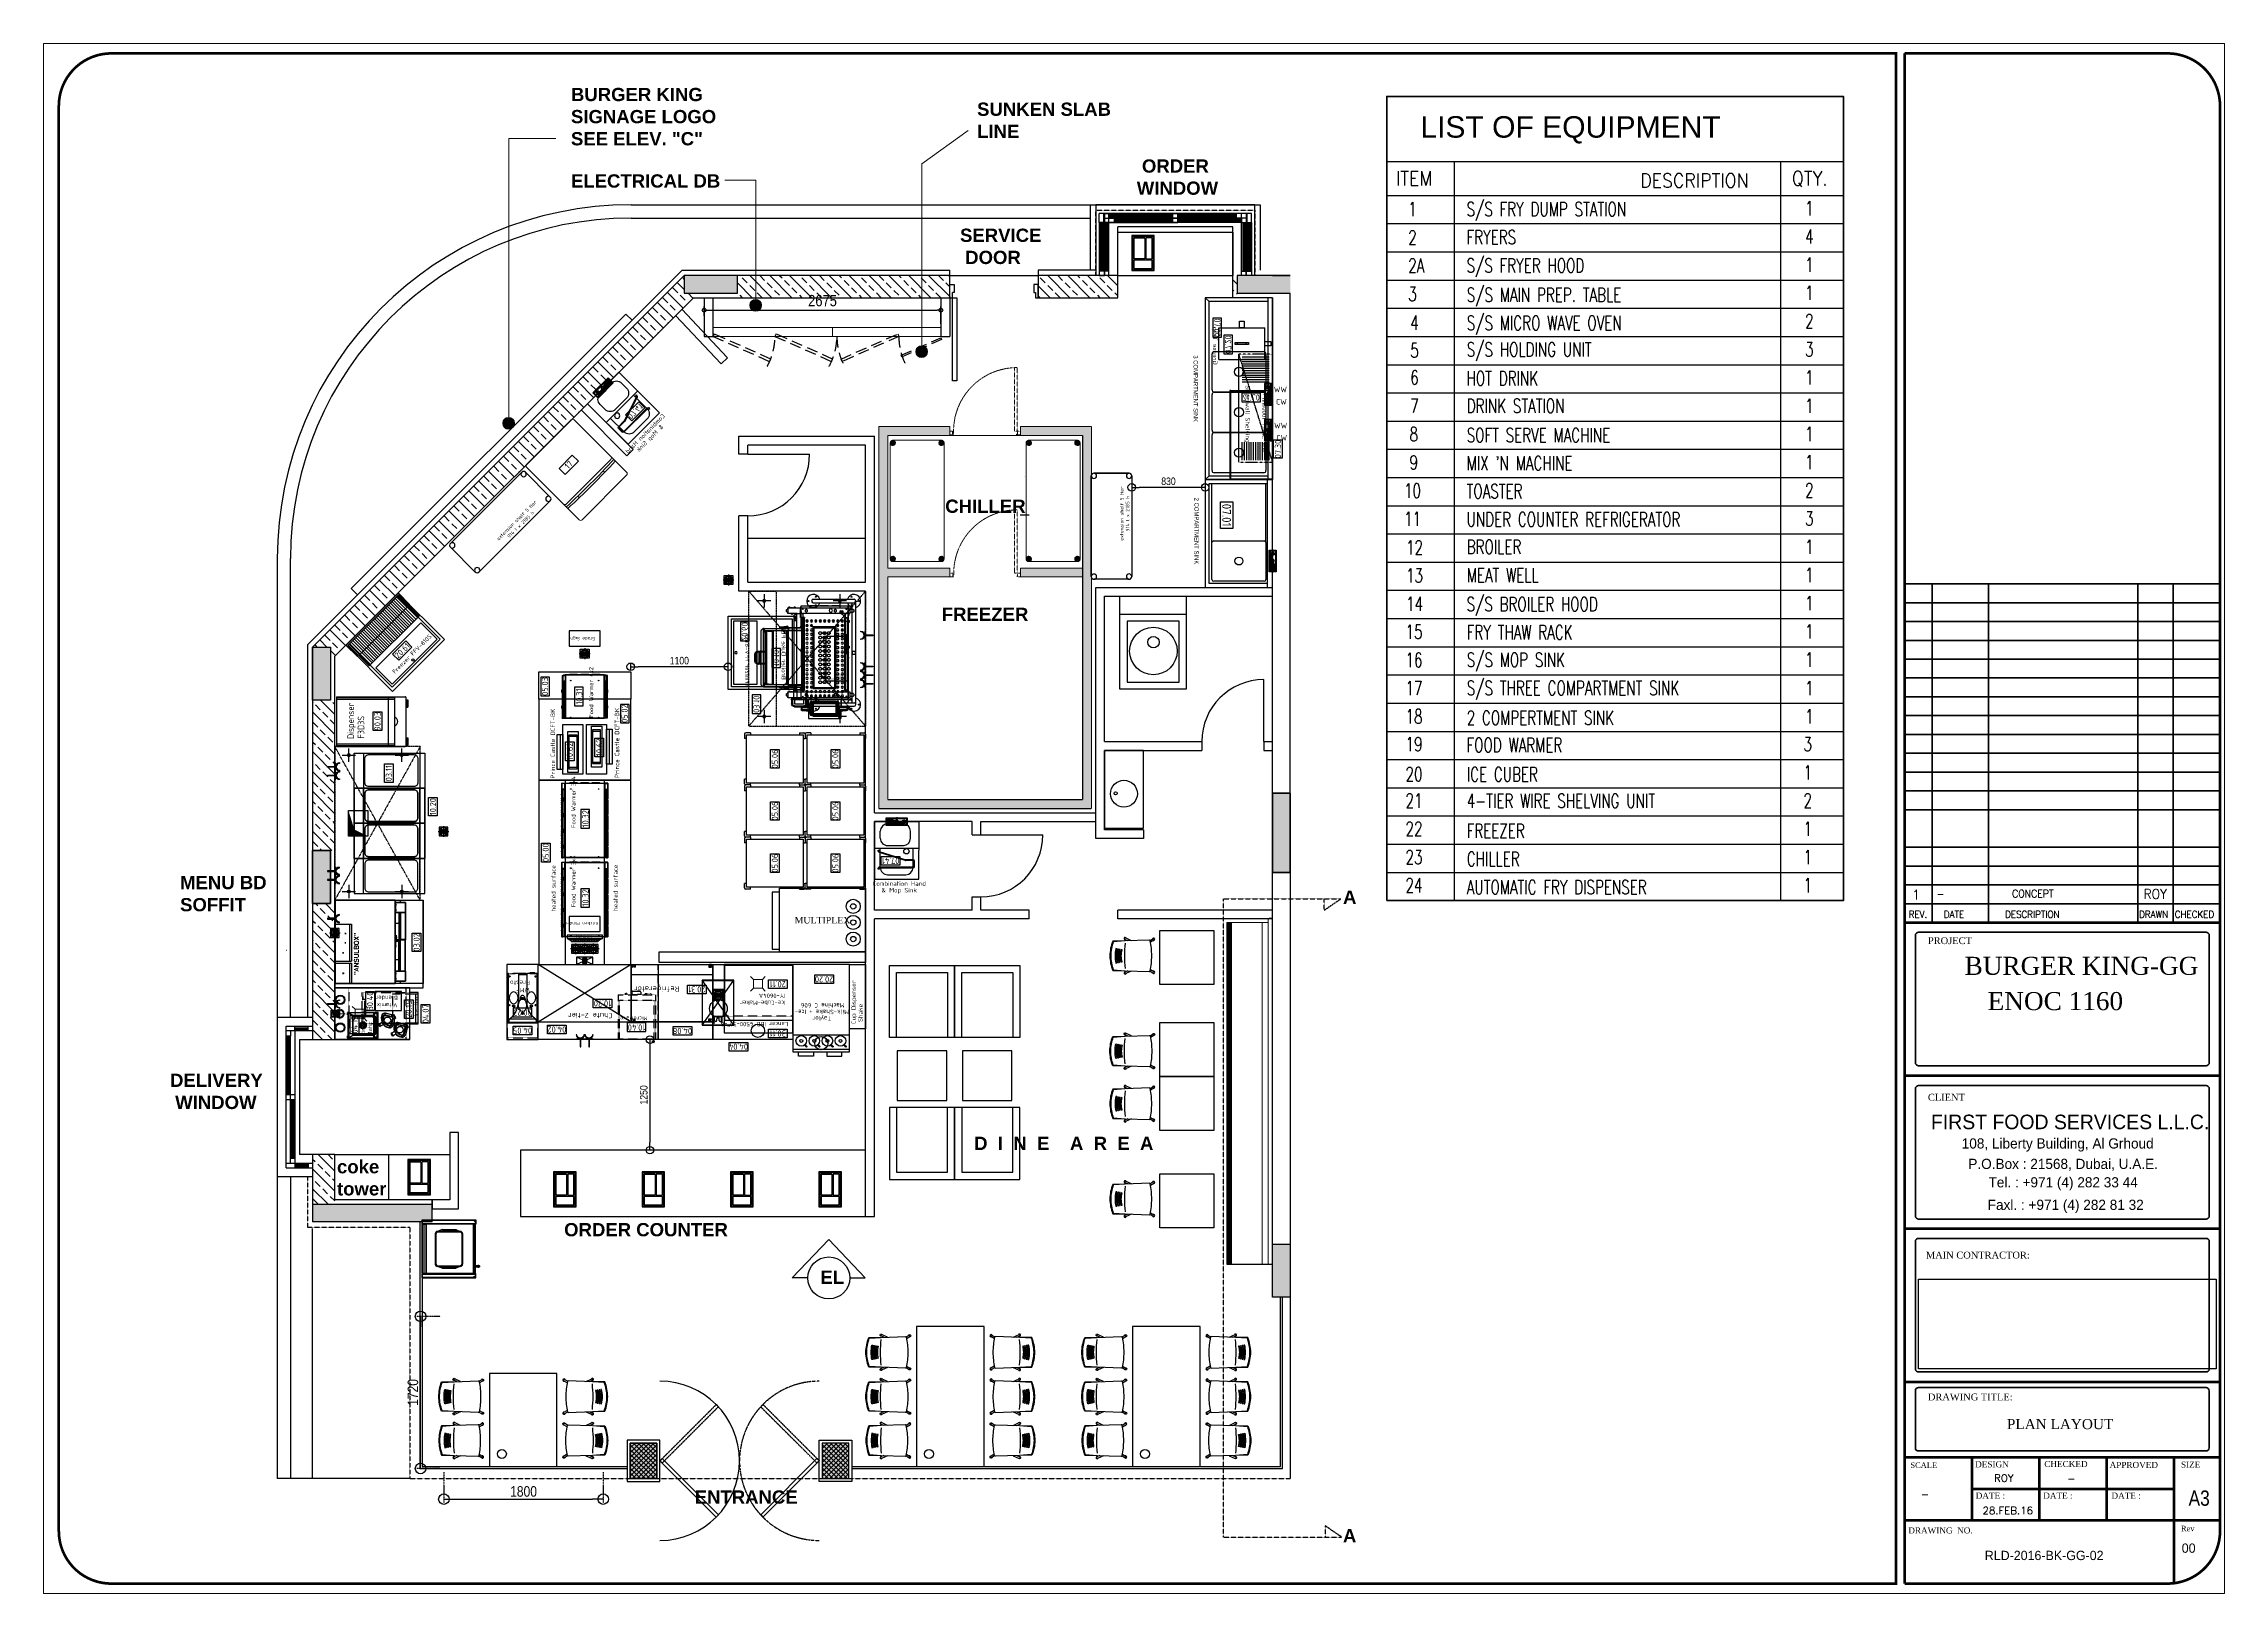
# Model space of a CAD drawing. Header units: inches. Extents: x 0 to 24647, y -6 to 17516.
import ezdxf
from ezdxf.enums import TextEntityAlignment as Align

# ---------------------------------------------------------------- set-up
doc = ezdxf.new("R2010")
doc.units = ezdxf.units.IN
doc.header["$MEASUREMENT"] = 0
for name, pattern in [('1039-A-SB-01_GROUND FLOOR PLAN$0$DIVIDE', [1.25, 0.5, -0.25, 0, -0.25, 0, -0.25]), ('A-SB302-SEC$0$HIDDEN', [0.375, 0.25, -0.125]), ('AUSGEZOGEN', [0]), ('CHARLEYS MERDIFF REV 08$0$HIDDEN', [0.375, 0.25, -0.125]), ('GESTRICHELT', [0.75, 0.5, -0.25]), ('HIDDEN', [0.375, 0.25, -0.125]), ('MITTE', [2, 1.25, -0.25, 0.25, -0.25]), ('POWER PLAN$0$PHANTOM2', [1.25, 0.625, -0.125, 0.125, -0.125, 0.125, -0.125]), ('STRICHPUNKT', [1, 0.5, -0.25, 0, -0.25]), ('Verdeckt', [9.525, 6.35, -3.175]), ('Xr-Site Floor Plans$0$HIDDEN', [0.375, 0.25, -0.125]), ('Xr-Site Floor Plans$0$HIDDEN2', [0.1875, 0.125, -0.0625]), ('Xr-Site Floor Plans$0$Xr_Site-Floor plans$0$HIDDEN', [0.375, 0.25, -0.125])]:
    doc.linetypes.add(name, pattern=pattern)
for name, color, linetype in [('100', 1, 'Continuous'), ('2', 251, 'Continuous'), ('200', 7, 'Continuous'), ('210', 2, 'Continuous'), ('230', 2, 'GESTRICHELT'), ('260', 250, 'AUSGEZOGEN'), ('260G', 2, 'Continuous'), ('410', 4, 'Continuous'), ('410AB', 90, 'Continuous'), ('410E', 240, 'Continuous'), ('410P', 4, 'Continuous'), ('410W', 160, 'AUSGEZOGEN'), ('610', 4, 'STRICHPUNKT'), ('a-site_Dim', 8, 'Continuous'), ('A-TITL-BORD', 6, 'Continuous'), ('A-TITL-TXT2', 7, 'Continuous'), ('ANSUL', 160, 'Continuous'), ('Approved', 51, 'Continuous'), ('BK BO', 41, 'Continuous'), ('BK EQUIP', 251, 'Continuous'), ('BK FAB', 130, 'Continuous'), ('BK ROUGGHIN', 160, 'Continuous'), ('BK ROUGHINTEXT', 6, 'Continuous'), ('CH_TITLE', 4, 'Continuous'), ('dimline', 8, 'Continuous'), ('DOOR', 11, 'HIDDEN'), ('DS-A-DIM-50', 1, 'Continuous'), ('ELE', 2, 'Continuous'), ('EQUIP', 1, 'Continuous'), ('Equipments', 251, 'Continuous'), ('FURN', 8, 'Continuous'), ('FURNITUR-FIXTUR', 1, 'Continuous'), ('FURNITURE', 1, 'Continuous'), ('K-EQPM-CKXX', 7, 'Continuous'), ('rev-G', 3, 'Continuous'), ('SCHD', 4, 'Continuous'), ('TEXT', 3, 'Continuous'), ('Text Block', 150, 'Continuous'), ('WALL', 2, 'Continuous'), ('walls', 4, 'Continuous'), ('Xr-Site Floor Plans$0$a-sb_hatch', 8, 'Continuous'), ('Xr-Site Floor Plans$0$AFP-Column', 2, 'Continuous'), ('Xr-Site Floor Plans$0$AFP-furniture', 1, 'Continuous'), ('Xr-Site Floor Plans$0$AFP-Kerb', 2, 'Continuous'), ('Xr-Site Floor Plans$0$AFP-Wall', 7, 'Continuous'), ('Xr-Site Floor Plans$0$AFP-Window', 2, 'Continuous'), ('Xr-Site Floor Plans$0$BASEMENT RC STOP COL OUTLINE', 134, 'Continuous'), ('Xr-Site Floor Plans$0$CLADD', 4, 'Continuous'), ('Xr-Site Floor Plans$0$COLUMN', 1, 'Continuous'), ('Xr-Site Floor Plans$0$Column Hatch', 164, 'Continuous'), ('Xr-Site Floor Plans$0$ISLAND', 7, 'Continuous'), ('Xr-Site Floor Plans$0$WALL-ELEV', 21, 'Continuous'), ('Xr-Site Floor Plans$0$Window', 6, 'Continuous'), ('Xr-Site Floor Plans$0$Xr_Site-Floor plans$0$a-site_canopy', 1, 'Xr-Site Floor Plans$0$Xr_Site-Floor plans$0$HIDDEN'), ('Xr-Site Floor Plans$0$Xr_Site-Floor plans$0$a-site_counter', 8, 'Continuous'), ('Xr-Site Floor Plans$0$Xr_Site-Floor plans$0$a-site_road markings', 8, 'Continuous'), ('Xr-Site Floor Plans$0$Xr_Site-Floor plans$0$a-site_sb door g', 1, 'Continuous'), ('Xr-Site Floor Plans$0$Xr_Site-Floor plans$0$a-site_sb-cladding', 1, 'Continuous'), ('Xr-Site Floor Plans$0$Xr_Site-Floor plans$0$a-site_Window', 1, 'Continuous'), ('Xr-Site Floor Plans$0$Xr_Site-Floor plans$0$AFP-Column', 3, 'Continuous'), ('Xr-Site Floor Plans$0$Xr_Site-Floor plans$0$AFP-Doors', 1, 'Continuous'), ('Xr-Site Floor Plans$0$Xr_Site-Floor plans$0$AFP-Wall', 7, 'Continuous'), ('Xr-Site Floor Plans$0$Xr_Site-Floor plans$0$WALL', 4, 'Continuous'), ('Xr-Site Floor Plans$0$Xr_Site-Floor plans$0$Window', 11, 'Continuous')]:
    doc.layers.add(name, color=color, linetype=linetype)
for name, color, linetype, lineweight in [('410BA', 160, 'Continuous', 13), ('500', 4, 'Continuous', 13), ('A-FURN-FIXD', 1, 'Continuous', 15), ('Title', 7, 'Continuous', 35)]:
    doc.layers.add(name, color=color, linetype=linetype, lineweight=lineweight)
doc.styles.add('200', font='SIMPLEX.SHX', dxfattribs={"height": 200})
doc.styles.add('_TCW_TXTSTY_1', font='ISOCP2.SHX')
doc.styles.add('ARIAL', font='arial.ttf')
doc.styles.add('ArialN', font='ARIALN.TTF')
doc.styles.add('DIM', font='GOTHIC.TTF', dxfattribs={"width": 0.8})
doc.styles.add('EU41A', font='simplex_.ttf', dxfattribs={"width": 1.149388})
doc.styles.add('ISO', font='ISO8')
doc.styles.add('ISO8', font='isocp2.shx')
doc.styles.add('ITALICT', font='times.ttf', dxfattribs={"height": 7})
doc.styles.add('NEW200', font='ROMANS.SHX', dxfattribs={"height": 300})
doc.styles.add('ROMANS', font='romans.shx', dxfattribs={"width": 0.75})
doc.styles.add('ROMANT', font='GOTHIC.TTF')
doc.styles.get("Standard").update_dxf_attribs({"font": 'arial.ttf'})
doc.styles.add('STYLE1', font='GOTHIC.TTF')
doc.styles.add('WSA-ADD', font='arial.ttf', dxfattribs={"width": 0.81})
doc.dimstyles.new('mike 1B', dxfattribs={"dimscale": 0.85, "dimtxt": 60, "dimasz": 30, "dimexe": 50, "dimexo": 50, "dimgap": 30, "dimtad": 1, "dimdec": 0, "dimdsep": 46, "dimtxsty": 'ArialN', "dimblk": 'ORIGIN', "dimcen": 150, "dimclrt": 3, "dimazin": 0, "dimtfac": 1, "dimtdec": 0, "dimtix": 1, "dimtmove": 2, "dimatfit": 3, "dimldrblk": 'ORIGIN', "dimfxl": 1, "dimarcsym": 0})
doc.dimstyles.new('mike 2', dxfattribs={"dimscale": 0.85, "dimtxt": 150, "dimasz": 50, "dimexe": 50, "dimexo": 50, "dimgap": 50, "dimtad": 1, "dimdec": 0, "dimdsep": 46, "dimtxsty": 'ArialN', "dimblk": 'ORIGIN', "dimcen": 150, "dimclrt": 3, "dimazin": 0, "dimtfac": 1, "dimtdec": 0, "dimtix": 1, "dimtmove": 2, "dimatfit": 3, "dimldrblk": 'ORIGIN', "dimfxl": 1, "dimarcsym": 0})
picture_1 = doc.add_image_def('image1.jpg', size_in_pixel=(3478, 1049))
pattern_1 = [(315, (-859.49, 19693.01), (112.2532, 112.2532), []), (315, (-859.49, 19580.76), (112.2532, 112.2532), [79.375, -39.6875])]
pattern_2 = [(315, (32979.544, 56200.886), (26.516504, 26.516504), []), (45, (32979.544, 56200.886), (-26.516504, 26.516504), [])]

msp = doc.modelspace()

# ---------------------------------------------------------------- texts
at = {"color": 5, "style": 'ITALICT', "oblique": 359.99999, "width": 1}
for s, height, p in [('BURGER KING-GG', 203.771, (21711.3, 6987.3, 0)), ('ENOC 1160', 203.77, (21971.8, 6588.7, 0))]:
    msp.add_text(s, height=height, dxfattribs=at).set_placement(p)
at = {"color": 3, "style": 'ITALICT'}
msp.add_text('PLAN LAYOUT', height=114.182, dxfattribs=at).set_placement((22188.8, 1851.2, 0))
at = {"color": 6, "lineweight": 15, "style": 'ROMANT'}
for s, height, p in [('00', 104.99, (24165.4, 453.3, 0)), ('RLD-2016-BK-GG-02', 104.985, (21939.1, 370.6, 0))]:
    msp.add_text(s, height=height, dxfattribs=at).set_placement(p)
at = {"layer": 'A-TITL-TXT2', "color": 8, "style": 'WSA-ADD', "width": 0.81}
msp.add_text('A3', height=173.09, dxfattribs=at).set_placement((24362.1, 1071.2, 0), align=Align.MIDDLE)
at = {"layer": 'CH_TITLE', "color": 7, "style": '200'}
for s, height, p in [('ROY', 84.21, (22044.9, 1255.2, 0)), ('-', 84.2, (22869.5, 1249, 0)), ('-', 84.2, (21217.3, 1070.9, 0)), ('28.FEB.16', 84.21, (21913.6, 888.6, 0))]:
    msp.add_text(s, height=height, dxfattribs=at).set_placement(p)
at = {"layer": 'dimline', "lineweight": 0, "char_height": 150, "attachment_point": 1, "style": 'ARIAL'}
for s, insert, width in [('\\pt21;{\\fArial|b1|i0|c0|p34;BURGER KING\\PSIGNAGE LOGO\\PSEE ELEV. "C"}', (5959.6, 17015.4), 10928), ('\\pt21;{\\fArial|b1|i0|c0|p34;SUNKEN SLAB\\PLINE}', (10549.9, 16848.8), 10928), ('\\pt21;{\\fArial|b1|i0|c0|p34;ELECTRICAL DB}', (5959.6, 16037.7), 10928), ('\\pt21;{\\fArial|b1|i0|c0|p34; ORDER\\PWINDOW}', (12354.9, 16206.5), 10928), ('\\pt21;{\\fArial|b1|i0|c0|p34;SERVICE\\P DOOR}', (10357.1, 15423.6), 10928), ('\\pt21;{\\fArial|b1|i0|c0|p34;MENU BD\\PSOFFIT}', (1542.1, 8105.7), 10928), ('\\pxt0.14;{\\fArial|b1|i0|c0|p34;\\C1;A}', (14685.9, 7940), 3152.416), ('\\pt21;{\\fArial|b1|i0|c0|p34;DELIVERY\\P WINDOW}', (1428.6, 5870.1), 10928), ('\\pt21;{\\fArial|b1|i0|c0|p34;D  I  N  E    A  R  E  A}', (10516.7, 5157.3), 10928), ('{\\fArial|b1|i0|c0|p34;coke \\Ptower}', (3315.5, 4893.1), 10928), ('\\pt21;{\\fArial|b1|i0|c0|p34;ORDER COUNTER}', (5882.6, 4181.2), 10928), ('\\pxt0.14;{\\fArial|b1|i0|c0|p34;EL}', (8778.8, 3643.5), 10928), ('\\pt21;{\\fArial|b1|i0|c0|p34;ENTRANCE}', (7358.3, 1158.5), 10928), ('\\pxt0.14;{\\fArial|b1|i0|c0|p34;\\C1;A}', (14685, 720.6), 3653.079)]:
    msp.add_mtext(s, dxfattribs=dict(at, insert=insert, width=width))
at = {"layer": 'ELE', "color": 3, "style": 'STYLE1'}
for s, height, p in [('FIRST FOOD SERVICES L.L.C.', 164.117, (21330.7, 5242.3, 0)), ('108, Liberty Building, Al Grhoud', 114.882, (21678.5, 5023.9, 0)), ('P.O.Box : 21568, Dubai, U.A.E.', 114.882, (21753, 4792.5, 0)), ('Tel. : +971 (4) 282 33 44', 114.882, (21981.6, 4584.4, 0)), ('Faxl. : +971 (4) 282 81 32', 114.882, (21972.2, 4329.9, 0))]:
    msp.add_text(s, height=height, dxfattribs=at).set_placement(p)
at = {"layer": 'SCHD', "color": 0}
for s, height, style, width, p in [('LIST OF EQUIPMENT', 242.734, 'ARIAL', 1.001, (15560, 16452.1)), ('ITEM ', 159.46, 'ROMANS', 0.9, (15283.7, 15912.6)), ('DESCRIPTION', 159.456, 'ROMANS', 0.9, (18045.8, 15887.7)), ('QTY.', 159.46, 'ROMANS', 0.9, (19758.6, 15912.6)), ('1', 159.5, 'ROMANS', 0.7, (15423.3, 15563.8)), ('S/S FRY DUMP STATION', 159.456, 'ROMANS', 0.7, (16082.4, 15565.1)), ('1', 159.5, 'ROMANS', 0.7, (19908.6, 15573.8)), ('2', 159.5, 'ROMANS', 0.7, (15423.3, 15244.9)), ('FRYERS', 159.46, 'ROMANS', 0.7, (16082.4, 15246.2)), ('4', 159.5, 'ROMANS', 0.7, (19908.6, 15254.9)), ('2A', 159.46, 'ROMANS', 0.7, (15423.3, 14926)), ('S/S FRYER HOOD', 159.456, 'ROMANS', 0.7, (16082.4, 14927.3)), ('1', 159.5, 'ROMANS', 0.7, (19908.6, 14936)), ('3', 159.5, 'ROMANS', 0.7, (15423.3, 14605.4)), ('S/S MAIN PREP. TABLE', 159.456, 'ROMANS', 0.7, (16084, 14596.2)), ('1', 159.5, 'ROMANS', 0.7, (19908.6, 14617.1)), ('4', 159.5, 'ROMANS', 0.7, (15445.9, 14280.7)), ('S/S MICRO WAVE OVEN', 159.456, 'ROMANS', 0.7, (16084, 14277.3)), ('2', 159.5, 'ROMANS', 0.7, (19908.6, 14298.2)), ('5', 159.5, 'ROMANS', 0.7, (15445.9, 13967.9)), ('S/S HOLDING UNIT', 159.456, 'ROMANS', 0.7, (16084, 13977.7)), ('3', 159.5, 'ROMANS', 0.7, (19908.6, 13979.3)), ('6', 159.5, 'ROMANS', 0.7, (15445.9, 13660)), ('HOT DRINK', 159.46, 'ROMANS', 0.7, (16082.4, 13651.6)), ('1', 159.5, 'ROMANS', 0.7, (19908.6, 13660.4)), ('7', 159.5, 'ROMANS', 0.7, (15445.9, 13341)), ('DRINK STATION', 159.456, 'ROMANS', 0.7, (16084, 13339.9)), ('1', 159.5, 'ROMANS', 0.7, (19908.6, 13341.4)), ('8', 159.5, 'ROMANS', 0.7, (15437.9, 13019)), ('SOFT SERVE MACHINE', 159.456, 'ROMANS', 0.7, (16084, 13010.1)), ('1', 159.5, 'ROMANS', 0.7, (19908.6, 13022.5)), ('9', 159.5, 'ROMANS', 0.7, (15437.9, 12700)), ("MIX 'N MACHINE", 159.456, 'ROMANS', 0.7, (16082.4, 12693.4)), ('1', 159.5, 'ROMANS', 0.7, (19908.6, 12703.6)), ('10', 159.46, 'ROMANS', 0.7, (15375.5, 12381.1)), ('TOASTER', 159.46, 'ROMANS', 0.7, (16082.4, 12374.5)), ('2', 159.5, 'ROMANS', 0.7, (19908.6, 12384.7)), ('11', 159.46, 'ROMANS', 0.7, (15375.5, 12062.2)), ('UNDER COUNTER REFRIGERATOR', 159.456, 'ROMANS', 0.7, (16082.4, 12057)), ('3', 159.5, 'ROMANS', 0.7, (19908.6, 12065.8)), ('12', 159.46, 'ROMANS', 0.7, (15398, 11740.1)), ('BROILER', 159.46, 'ROMANS', 0.7, (16084, 11745.3)), ('1', 159.5, 'ROMANS', 0.7, (19908.6, 11745.4)), ('MEAT WELL', 159.46, 'ROMANS', 0.7, (16084, 11426.4)), ('1', 159.5, 'ROMANS', 0.7, (19908.6, 11428)), ('13', 159.46, 'ROMANS', 0.7, (15398, 11421.2)), ('14', 159.46, 'ROMANS', 0.7, (15398, 11102.3)), ('S/S BROILER HOOD', 159.456, 'ROMANS', 0.7, (16082.4, 11098.8)), ('1', 159.5, 'ROMANS', 0.7, (19908.6, 11109.1)), ('15', 159.46, 'ROMANS', 0.7, (15392.5, 10786.3)), ('FRY THAW RACK', 159.456, 'ROMANS', 0.7, (16084, 10780.1)), ('1', 159.5, 'ROMANS', 0.7, (19908.6, 10790.1)), ('16', 159.46, 'ROMANS', 0.7, (15392.5, 10467.4)), ('S/S MOP SINK', 159.456, 'ROMANS', 0.7, (16084, 10469.7)), ('1', 159.5, 'ROMANS', 0.7, (19908.6, 10471.2)), ('17', 159.46, 'ROMANS', 0.7, (15392.5, 10148.5)), ('S/S THREE COMPARTMENT SINK', 159.456, 'ROMANS', 0.7, (16084, 10150.8)), ('1', 159.5, 'ROMANS', 0.7, (19908.6, 10148.5)), ('18', 159.46, 'ROMANS', 0.7, (15392.5, 9829.6)), ('2 COMPERTMENT SINK', 159.456, 'ROMANS', 0.7, (16084, 9811.9)), ('1', 159.5, 'ROMANS', 0.7, (19908.6, 9829.6)), ('19', 159.46, 'ROMANS', 0.7, (15392.5, 9514.5)), ('FOOD WARMER', 159.456, 'ROMANS', 0.7, (16082.4, 9505.7)), ('3', 159.5, 'ROMANS', 0.7, (19890.1, 9514.5)), ('20', 159.46, 'ROMANS', 0.7, (15392.5, 9175.6)), ('ICE CUBER', 159.46, 'ROMANS', 0.7, (16084, 9174)), ('1', 159.5, 'ROMANS', 0.7, (19890.1, 9195.6)), ('21', 159.46, 'ROMANS', 0.7, (15392.5, 8876.7)), ('4-TIER WIRE SHELVING UNIT', 159.456, 'ROMANS', 0.7, (16084, 8875.1)), ('2', 159.5, 'ROMANS', 0.7, (19890.1, 8876.7)), ('22', 159.46, 'ROMANS', 0.7, (15392.5, 8557.8)), ('FREEZER', 159.46, 'ROMANS', 0.7, (16084, 8536.2)), ('1', 159.5, 'ROMANS', 0.7, (19890.1, 8557.8)), ('23', 159.46, 'ROMANS', 0.7, (15392.5, 8238.8)), ('1', 159.5, 'ROMANS', 0.7, (19890.1, 8238.8)), ('CHILLER', 159.46, 'ROMANS', 0.7, (16084, 8217.3)), ('24', 159.46, 'ROMANS', 0.7, (15392.5, 7919.9)), ('AUTOMATIC FRY DISPENSER', 159.456, 'ROMANS', 0.7, (16084, 7898.4)), ('1', 159.5, 'ROMANS', 0.7, (19890.1, 7919.9))]:
    msp.add_text(s, height=height, dxfattribs=dict(at, style=style, width=width)).set_placement(p)
at = {"layer": 'TEXT', "color": 0, "attachment_point": 1}
for s, insert, char_height, width in [('{\\fBook Antiqua|b0|i0|c0|p18;PROJECT}', (21296.4, 7412.6, 0), 77.891, 540.96), ('{\\fBook Antiqua|b0|i0|c0|p18;CLIENT}', (21296.4, 5642.3, 0), 77.891, 540.96), ('{\\fBook Antiqua|b0|i0|c0|p18;MAIN CONTRACTOR:}', (21274.2, 3857.6, 0), 77.891, 1237.614), ('{\\fBook Antiqua|b0|i0|c0|p18;DRAWING TITLE:}', (21296.4, 2253.8, 0), 77.891, 1120.12), ('{\\fBook Antiqua|b0|i0|c0|p18;DESIGN}', (21830.6, 1487.5, 0), 68.544, 1478.558), ('{\\fBook Antiqua|b0|i0|c0|p18;CHECKED}', (22612.2, 1490.9, 0), 68.544, 1478.558), ('{\\fBook Antiqua|b0|i0|c0|p18;APPROVED}', (23350.2, 1480.9, 0), 68.544, 1478.558), ('{\\fBook Antiqua|b0|i0|c0|p18;SIZE}', (24156.6, 1484.2, 0), 68.544, 1478.558), ('{\\fBook Antiqua|b0|i0|c0|p18; SCALE}', (21074.7, 1475.1, 0), 62.313, 1344.144), ('{\\fBook Antiqua|b0|i0|c0|p18;DATE :}', (21836.9, 1133.3, 0), 68.544, 1478.558), ('{\\fBook Antiqua|b0|i0|c0|p18;DATE :}', (22600.1, 1133.3, 0), 68.544, 1478.558), ('{\\fBook Antiqua|b0|i0|c0|p18;DATE :}', (23371.6, 1133.3, 0), 68.544, 1478.558), ('{\\fBook Antiqua|b0|i0|c0|p18;DRAWING  NO.}', (21074.7, 740.3, 0), 68.544, 1478.558), ('{\\fBook Antiqua|b0|i0|c0|p18;Rev}', (24156.6, 758.6, 0), 62.313, 1344.144)]:
    msp.add_mtext(s, dxfattribs=dict(at, insert=insert, char_height=char_height, width=width))
at = {"layer": 'Title', "color": 10, "style": 'NEW200', "width": 0.9}
for s, height, p in [('1', 111.3, (21120.1, 7837.3, 0)), ('-', 89.1, (21394.9, 7857.4, 0)), ('CONCEPT', 85.71, (22247.8, 7862, 0)), ('ROY', 111.32, (23735.4, 7844.9, 0))]:
    msp.add_text(s, height=height, dxfattribs=at).set_placement(p)
at = {"layer": 'Title', "color": 8, "style": 'NEW200', "width": 0.9}
for s, height, p in [('REV.', 80.15, (21079.1, 7631.5, 0)), ('DATE', 80.15, (21477.1, 7631.5, 0)), ('DESCRIPTION', 80.148, (22168.5, 7631.5, 0)), ('DRAWN', 80.15, (23683.4, 7631.5, 0)), ('CHECKED ', 80.15, (24086.6, 7631.5, 0))]:
    msp.add_text(s, height=height, dxfattribs=at).set_placement(p)

# ---------------------------------------------------------------- blocks, each defined once
blk = doc.blocks.new('POS_G')
at = {"layer": '410P'}
blk.add_lwpolyline([(-106, -49), (-106, 49), (106, 49), (106, -49)], close=True, dxfattribs=at)
at = {"layer": '410P', "color": 3, "style": 'ISO8'}
blk.add_attdef('POS', text='', height=70.7, dxfattribs=at).set_placement((0, 0), align=Align.MIDDLE)
blk = doc.blocks.new('A$C53183CAD')
at = {"layer": 'BK ROUGGHIN'}
for p, q in [((-0.62, 0.019), (-0.62, -0.062)), ((-0.377, 0.019), (-0.62, 0.019)), ((-0.612, 0.011), (-0.612, -0.053)), ((-0.609, 0.011), (-0.612, 0.011)), ((-0.609, 0.011), (-0.519, -0.019)), ((-0.385, 0.011), (-0.583, 0.011)), ((-0.583, 0.011), (-0.516, -0.011)), ((-0.579, 0.011), (-0.577, 0.009)), ((-0.572, 0.011), (-0.567, 0.006)), ((-0.565, 0.011), (-0.556, 0.002)), ((-0.558, 0.011), (-0.545, -0.001)), ((-0.551, 0.011), (-0.534, -0.005)), ((-0.544, 0.011), (-0.524, -0.008)), ((-0.536, 0.011), (-0.515, -0.01)), ((-0.529, 0.011), (-0.512, -0.006)), ((-0.522, 0.011), (-0.508, -0.003)), ((-0.515, 0.011), (-0.502, -0.001)), ((-0.508, 0.011), (-0.499, 0.002)), ((-0.501, 0.011), (-0.499, 0.01)), ((-0.499, 0.01), (-0.468, -0.021)), ((-0.499, 0.002), (-0.495, -0.001)), ((-0.493, 0.011), (-0.461, -0.021)), ((-0.486, 0.011), (-0.454, -0.021)), ((-0.479, 0.011), (-0.447, -0.021)), ((-0.472, 0.011), (-0.44, -0.021)), ((-0.465, 0.011), (-0.437, -0.016)), ((-0.458, 0.011), (-0.435, -0.011)), ((-0.45, 0.011), (-0.432, -0.007)), ((-0.443, 0.011), (-0.428, -0.004)), ((-0.436, 0.011), (-0.423, -0.002)), ((-0.429, 0.011), (-0.417, -0.001)), ((-0.422, 0.011), (-0.406, -0.005)), ((-0.415, 0.011), (-0.385, -0.018)), ((-0.408, 0.011), (-0.385, -0.011)), ((-0.4, 0.011), (-0.385, -0.004)), ((-0.393, 0.011), (-0.385, 0.004)), ((-0.386, 0.011), (-0.385, 0.011)), ((-0.385, -0.053), (-0.385, 0.011)), ((-0.377, -0.062), (-0.377, 0.019)), ((-0.62, -0.062), (-0.377, -0.062)), ((-0.612, -0.053), (-0.414, -0.053)), ((-0.481, -0.031), (-0.414, -0.053)), ((-0.479, -0.018), (-0.475, -0.021)), ((-0.479, -0.023), (-0.389, -0.053)), ((-0.475, -0.021), (-0.47, -0.026)), ((-0.468, -0.021), (-0.459, -0.03)), ((-0.461, -0.021), (-0.449, -0.034)), ((-0.454, -0.021), (-0.438, -0.037)), ((-0.447, -0.021), (-0.427, -0.041)), ((-0.44, -0.021), (-0.438, -0.023)), ((-0.419, -0.041), (-0.416, -0.044)), ((-0.413, -0.041), (-0.406, -0.048)), ((-0.408, -0.039), (-0.395, -0.051)), ((-0.404, -0.036), (-0.386, -0.053)), ((-0.402, -0.009), (-0.389, -0.021)), ((-0.4, -0.032), (-0.385, -0.047)), ((-0.398, -0.02), (-0.397, -0.021)), ((-0.398, -0.027), (-0.385, -0.039)), ((-0.397, -0.021), (-0.385, -0.032)), ((-0.389, -0.021), (-0.385, -0.025)), ((-0.389, -0.053), (-0.385, -0.053))]:
    blk.add_line(p, q, dxfattribs=at)
at = {"layer": 'BK ROUGGHIN', "linetype": 'MITTE', "ltscale": 0.5}
for p, q in [((-0.499, -0.07), (-0.499, 0.028)), ((-0.628, -0.021), (-0.369, -0.021))]:
    blk.add_line(p, q, dxfattribs=at)
at = {"layer": 'BK ROUGGHIN'}
for centre, radius in [((-0.58, -0.021), 0.0202), ((-0.58, -0.021), 0.0121), ((-0.499, -0.021), 0.0121), ((-0.418, -0.021), 0.0202), ((-0.418, -0.021), 0.0121)]:
    blk.add_circle(centre, radius, dxfattribs=at)
for start, end in [(173.102, 330.0281), (353.102, 150.0281)]:
    blk.add_arc((-0.499, -0.021), 0.0202, start, end, dxfattribs=at)
blk = doc.blocks.new('3 Comp Sink LH DB')
at = {"layer": 'BK FAB'}
for p, q in [((2801, -16872), (4858, -16872)), ((2801, -16872), (2801, -17634)), ((4858, -16923), (2801, -16923)), ((2841, -17594), (2841, -16923)), ((3410, -17530), (3410, -16974)), ((3437, -16947), (3841, -16947)), ((3868, -16971), (3868, -17532)), ((3868, -17530), (3868, -16974)), ((3895, -16947), (4298, -16947)), ((4325, -16971), (4325, -17532)), ((4325, -17530), (4325, -16974)), ((4352, -16947), (4755, -16947)), ((4782, -16971), (4782, -17532)), ((4818, -16923), (4818, -17594)), ((4858, -16872), (4858, -17634)), ((2801, -17634), (2841, -17594)), ((2801, -17634), (4858, -17634)), ((2841, -17594), (4818, -17594)), ((3841, -17556), (3437, -17556)), ((4298, -17556), (3895, -17556)), ((4755, -17556), (4352, -17556)), ((4858, -17634), (4818, -17594))]:
    blk.add_line(p, q, dxfattribs=at)
for centre in [(3639, -17252), (4096, -17252), (4553, -17252)]:
    blk.add_circle(centre, 52.5, dxfattribs=at)
for centre, start, end in [((3437, -16974), 90, 180), ((3841, -16974), 4.9328, 90), ((3895, -16974), 90, 180), ((4298, -16974), 4.9328, 90), ((4352, -16974), 90, 180), ((4755, -16974), 4.9328, 90), ((3437, -17530), 180, 270), ((3841, -17530), 270, 355.0672), ((3895, -17530), 180, 270), ((4298, -17530), 270, 355.0672), ((4352, -17530), 180, 270), ((4755, -17530), 270, 355.0672)]:
    blk.add_arc(centre, 26.9, start, end, dxfattribs=at)
at = {"layer": 'BK EQUIP', "linetype": 'GESTRICHELT'}
ref = blk.add_blockref('POS_G', (3140, -17497), dxfattribs=dict(at, xscale=-1))
ref.add_attrib('POS', '07.00', dxfattribs={"color": 3, "height": 70.7, "style": 'ISO8'}).set_placement((3140, -17497), align=Align.MIDDLE)
at = {"layer": 'BK FAB', "xscale": 1000, "yscale": 1000, "zscale": 1000}
for p in [(4392, -16902), (4798, -16902)]:
    blk.add_blockref('A$C53183CAD', p, dxfattribs=at)
at = {"layer": 'BK ROUGHINTEXT', "style": 'ISO8'}
for s, p in [('WW', (3870, -16858)), ('CW', (4009, -16834)), ('WW', (4278, -16855)), ('CW', (4416, -16830))]:
    blk.add_text(s, height=62.5, rotation=90, dxfattribs=at).set_placement(p)
at = {"layer": 'Text Block', "insert": (4206, -17716), "char_height": 50, "width": 942.13, "attachment_point": 3, "style": 'DIM'}
blk.add_mtext('3 COMPARTMENT SINK', dxfattribs=at)
blk = doc.blocks.new('_Origin')
at = {"layer": 'walls', "color": 0, "lineweight": -2}
blk.add_line((0, 0), (-1, 0), dxfattribs=at)
blk.add_circle((0, 0), 0.5, dxfattribs=at)
blk = doc.blocks.new('*D84')
at = {"color": 0, "lineweight": -2, "transparency": 16777216}
for p, q in [((7465, 14438), (7465, 14543)), ((10141, 14348), (10141, 14543)), ((7508, 14501), (10098, 14501))]:
    blk.add_line(p, q, dxfattribs=at)
at = {"layer": 'DEFPOINTS', "color": 0, "transparency": 16777216}
for p in [(7465, 14396), (10141, 14501), (10141, 14306)]:
    blk.add_point(p, dxfattribs=at)
at = {"color": 0, "lineweight": -2, "transparency": 16777216, "xscale": 42.5, "yscale": 42.5, "zscale": 42.5, "rotation": 180}
blk.add_blockref('_Origin', (7465, 14501), dxfattribs=at)
at = {"color": 0, "lineweight": -2, "transparency": 16777216, "xscale": 42.5, "yscale": 42.5, "zscale": 42.5}
blk.add_blockref('_Origin', (10141, 14501), dxfattribs=at)
at = {"color": 3, "lineweight": 0, "transparency": 16777216, "insert": (8803, 14609), "char_height": 127.5, "attachment_point": 5, "style": 'ArialN'}
blk.add_mtext('2675', dxfattribs=at)
blk = doc.blocks.new('A$C31143EFB')
at = {"layer": 'Title', "color": 8}
for p, q in [((3796, 1746), (42, 1746)), ((0, 42), (0, 1704)), ((3837, 1704), (3837, 42)), ((3796, 0), (42, 0))]:
    blk.add_line(p, q, dxfattribs=at)
for centre, start, end in [((42, 1704), 90, 180), ((3796, 1704), 360, 90), ((42, 42), 180, 270), ((3796, 42), 270, 0)]:
    blk.add_arc(centre, 41.9, start, end, dxfattribs=at)
blk = doc.blocks.new('A$C3BB6591C')
at = {"color": 7, "linetype": 'Continuous'}
for p, q in [((0, 397), (255, 397)), ((0, 0), (0, 397)), ((10, 387), (245, 387)), ((10, 10), (10, 387)), ((25, 132), (25, 372)), ((25, 372), (95, 372)), ((95, 372), (95, 132)), ((108, 372), (230, 372)), ((108, 372), (108, 132)), ((230, 372), (108, 372)), ((230, 372), (230, 132)), ((245, 387), (245, 10)), ((255, 397), (255, 0)), ((245, 10), (10, 10)), ((95, 132), (25, 132)), ((25, 117), (230, 117)), ((25, 25), (25, 117)), ((230, 25), (25, 25)), ((108, 132), (230, 132)), ((230, 117), (230, 25)), ((255, 0), (0, 0))]:
    blk.add_line(p, q, dxfattribs=at)
blk = doc.blocks.new('POS-G-A')
at = {"layer": '410P'}
blk.add_lwpolyline([(-105, -49), (-105, 49), (105, 49), (105, -49)], close=True, dxfattribs=at)
at = {"layer": '410P', "color": 3, "style": 'ISO8'}
blk.add_attdef('POS', text='', height=70, dxfattribs=at).set_placement((0, 0), align=Align.MIDDLE_CENTER)
blk = doc.blocks.new('BA')
at = {"layer": '410BA'}
for p, q in [((-83, 83), (-50, 50)), ((50, 50), (83, 83)), ((-83, -83), (-50, -50)), ((50, -50), (83, -83))]:
    blk.add_line(p, q, dxfattribs=at)
blk.add_lwpolyline([(-50, -50), (-50, 50), (50, 50), (50, -50)], close=True, dxfattribs=at)
blk = doc.blocks.new('D_AUSL')
at = {"color": 5}
for p, q in [((-49, 0), (49, 0)), ((-6, 0), (-32, 27)), ((-32, -27), (-32, 27)), ((-32, -27), (-6, 0)), ((-27, 32), (27, 32)), ((0, 6), (-27, 32)), ((-26, 32), (-25, 32)), ((-22, 28), (-18, 32)), ((-19, 25), (-11, 32)), ((-15, 21), (-4, 32)), ((-12, 17), (0, 29)), ((-8, 14), (0, 22)), ((-4, 10), (0, 15)), ((-1, 7), (0, 8)), ((0, 49), (0, -49)), ((0, 6), (27, 32)), ((0, 8), (25, 32)), ((0, 15), (18, 32)), ((0, 22), (11, 32)), ((0, 29), (3, 32)), ((6, 0), (32, 27)), ((32, -27), (6, 0)), ((32, 27), (32, -27)), ((-27, -32), (0, -6)), ((27, -32), (-27, -32)), ((-26, -32), (0, -7)), ((-18, -32), (0, -14)), ((-11, -32), (0, -21)), ((-4, -32), (0, -28)), ((27, -32), (0, -6)), ((0, -7), (1, -6)), ((0, -14), (4, -10)), ((0, -21), (8, -13)), ((0, -28), (11, -17)), ((3, -32), (15, -21)), ((10, -32), (18, -24)), ((17, -32), (22, -28)), ((24, -32), (26, -31))]:
    blk.add_line(p, q, dxfattribs=at)
blk.add_lwpolyline([(-40, -40), (-40, 40), (40, 40), (40, -40)], close=True, dxfattribs=at)
blk = doc.blocks.new('A$C5F703F5A')
at = {"layer": '200'}
for p, q in [((0, 355), (508, 0)), ((0, 0), (508, 355)), ((4, 355), (4, 0)), ((504, 355), (504, 0))]:
    blk.add_line(p, q, dxfattribs=at)
at = {"layer": '200', "color": 7, "linetype": 'AUSGEZOGEN'}
for p, q in [((29, 225), (104, 225)), ((29, 225), (29, 215)), ((29, 140), (29, 130)), ((29, 130), (104, 130)), ((42, 201), (42, 208)), ((42, 154), (42, 147)), ((52, 218), (104, 218)), ((52, 191), (72, 191)), ((52, 164), (72, 164)), ((52, 137), (104, 137)), ((82, 181), (82, 174))]:
    blk.add_line(p, q, dxfattribs=at)
at = {"layer": '200'}
blk.add_lwpolyline([(0, 0), (508, 0), (508, 355), (0, 355)], close=True, dxfattribs=at)
at = {"layer": '200', "color": 7}
blk.add_lwpolyline([(104, 117), (404, 117), (404, 237), (104, 237)], close=True, dxfattribs=at)
at = {"layer": '200', "color": 7, "linetype": 'AUSGEZOGEN'}
for centre, start, end in [((52, 208), 90, 180), ((52, 201), 180, 270), ((52, 154), 90, 180), ((52, 147), 180, 270), ((72, 181), 0, 90), ((72, 174), 270, 0)]:
    blk.add_arc(centre, 10, start, end, dxfattribs=at)
at = {"layer": '410'}
blk.add_circle((188, 173), 100, dxfattribs=at)
at = {"layer": '410', "extrusion": (0, 0, -1), "xscale": 1.25, "yscale": 1.25, "zscale": -1.25, "rotation": 180}
blk.add_blockref('D_AUSL', (-338, 177), dxfattribs=at)
blk = doc.blocks.new('A$C341D1B4D')
at = {"layer": '200'}
blk.add_lwpolyline([(130, 906), (980, 906), (980, 0), (130, 0)], close=True, dxfattribs=at)
at = {"layer": '260G', "linetype": 'GESTRICHELT'}
blk.add_line((396, 0), (396, 775), dxfattribs=at)
at = {"layer": '260G'}
for points in [[(205, 775), (205, 0), (980, 0), (980, 775)], [(347, 6), (347, 768), (970, 768), (970, 6)]]:
    blk.add_lwpolyline(points, close=True, dxfattribs=at)
at = {"layer": '410AB'}
blk.add_circle((230, 395), 75, dxfattribs=at)
at = {"layer": '200'}
blk.add_blockref('A$C5F703F5A', (292, 669), dxfattribs=at)
at = {"layer": '410BA', "xscale": -1, "rotation": 270}
blk.add_blockref('BA', (760, 395), dxfattribs=at)
at = {"layer": '410P', "linetype": 'GESTRICHELT', "rotation": 90}
for p, values in [((49, 616), {'POS': '04.04'}), ((757, 171), {'POS': '20.11'})]:
    blk.add_blockref('POS_G', p, dxfattribs=at).add_auto_attribs(values)
at = {"layer": '410P'}
ref = blk.add_blockref('POS-G-A', (199, 171), dxfattribs=dict(at, rotation=90))
ref.add_attrib('POS', '30.11', dxfattribs={"color": 3, "height": 70, "rotation": 90, "style": 'ISO8'}).set_placement((199, 171), align=Align.MIDDLE_CENTER)
at = {"insert": (521, 83), "char_height": 48, "width": 620.27, "attachment_point": 1, "rotation": 90, "style": 'ISO8'}
blk.add_mtext('{\\C4;Ice-Cube-Maker\\PIY-0604A}', dxfattribs=at)
at = {"layer": '210', "color": 4, "style": 'ISO8'}
blk.add_text('Lancer IBD 4500-30"-8', height=48, rotation=90, dxfattribs=at).set_placement((329, 54))
blk = doc.blocks.new('230V')
at = {"layer": '410E'}
blk.add_lwpolyline([(0, 4.05), (-81, 4.05), (-81, -4.05), (0, -4.05)], dxfattribs=at)
blk.add_lwpolyline([(8.1, -48.6), (0, -48.6), (0, 48.6), (8.1, 48.6)], close=True, dxfattribs=at)
blk.add_lwpolyline([(54.675, 38.475), (54.675, 46.575, 1), (54.675, -46.575), (54.675, -38.475, -1)], format="xyb", close=True, dxfattribs=at)
blk = doc.blocks.new('D-FFV-810S')
at = {"layer": '200', "linetype": 'Continuous'}
for points in [[(-415, -745), (415, -745), (415, 0), (-415, 0)], [(-385, -705), (385, -705), (385, -20), (-385, -20)], [(-360, -680), (360, -680), (360, -420), (-360, -420)]]:
    blk.add_lwpolyline(points, close=True, dxfattribs=at)
blk.add_circle((0, -655), 12.5, dxfattribs=at)
blk = doc.blocks.new('A$C285064C4')
at = {"layer": '410AB'}
for p, q in [((0, 75, 10027229803), (150, 75, 10027229803)), ((75, 0, 10027229803), (75, 150, 10027229803))]:
    blk.add_line(p, q, dxfattribs=at)
blk.add_circle((75, 75, 10027229803), 15, dxfattribs=at)
blk = doc.blocks.new('A$C0A803AA6')
at = {"layer": '410AB', "flags": 128}
blk.add_lwpolyline([(1013, 1121), (1013, 871), (513, 871), (513, 1121)], close=True, dxfattribs=at)
at = {"layer": '410AB'}
blk.add_solid([(1013, 1121), (588, 1054), (513, 1121), (513, 871)], dxfattribs=at)
at = {"layer": '610'}
for p, q in [((0, 310), (0, 1321)), ((1527, 1321), (0, 1321)), ((1527, 0), (0, 1321)), ((0, 0), (1527, 1321)), ((1527, 1321), (1527, 310)), ((0, 0), (0, 310)), ((1527, 310), (0, 310)), ((1527, 0), (1527, 310)), ((0, 0), (1527, 0))]:
    blk.add_line(p, q, dxfattribs=at)
at = {"rotation": 180}
for p in [(184, 1104, -10027229803), (1493, 1104, -10027229803), (184, 249, -10027229803), (1493, 249, -10027229803)]:
    blk.add_blockref('A$C285064C4', p, dxfattribs=at)
blk = doc.blocks.new('alihfpih')
at = {"layer": '200'}
for p, q in [((-3844, -12257), (-3844, -12717)), ((-3804, -12257), (-3804, -12717)), ((-2674, -12257), (-2674, -12717)), ((-2634, -12257), (-2634, -12717)), ((-3824, -12737), (-2654, -12737)), ((-3804, -12697), (-2674, -12697))]:
    blk.add_line(p, q, dxfattribs=at)
for centre in [(-3871, -12284), (-3824, -12202), (-3776, -12284), (-2701, -12284), (-2654, -12202), (-2606, -12284), (-3871, -12689), (-3824, -12772), (-3776, -12689), (-2701, -12689), (-2654, -12772), (-2606, -12689)]:
    blk.add_circle(centre, 5.5, dxfattribs=at)
for centre, radius, start, end in [((-3824, -12257), 75, 285.466, 254.534), ((-3824, -12257), 20, 0, 180), ((-2654, -12257), 75, 285.466, 254.534), ((-2654, -12257), 20, 0, 180), ((-3824, -12717), 75, 105.466, 344.534), ((-3824, -12717), 20, 180, 0), ((-3824, -12717), 75, 15.466, 74.534), ((-2654, -12717), 75, 105.466, 164.534), ((-2654, -12717), 75, 195.466, 74.534), ((-2654, -12717), 20, 180, 0)]:
    blk.add_arc(centre, radius, start, end, dxfattribs=at)
at = {"layer": '230'}
for p, q in [((-3256, -12699), (-3256, -12734)), ((-3256, -12699), (-3221, -12699)), ((-3256, -12734), (-3221, -12734)), ((-3221, -12699), (-3221, -12734))]:
    blk.add_line(p, q, dxfattribs=at)
blk = doc.blocks.new('D-Broiler-Duke-FBB')
at = {"layer": 'BK BO', "color": 250}
for p, q in [((79944, 12012), (79951, 12085)), ((79951, 12085), (79962, 12085)), ((79962, 12091), (79956, 12091)), ((79959, 11995), (79962, 12085)), ((79976, 12091), (79962, 12091)), ((79962, 12087), (79976, 12087)), ((79962, 12085), (79976, 12085)), ((79976, 12085), (79978, 11995)), ((79976, 12085), (79976, 12085)), ((80068, 12093), (80068, 12020)), ((80068, 12093), (80070, 12093)), ((80539, 12095), (80070, 12095)), ((80070, 12093), (80070, 12095)), ((80070, 12091), (80070, 11567)), ((80070, 12091), (80071, 12091)), ((80071, 12093), (80071, 12091)), ((80174, 12093), (80071, 12093)), ((80174, 12057), (80174, 12093)), ((80174, 12091), (80175, 12091)), ((80175, 12065), (80175, 12091)), ((80175, 12091), (80176, 12091)), ((80175, 12065), (80175, 12090)), ((80175, 12090), (80175, 12090)), ((80176, 12091), (80176, 12065)), ((80176, 12091), (80177, 12091)), ((80177, 12090), (80176, 12090)), ((80177, 12091), (80177, 12078)), ((80177, 12091), (80178, 12091)), ((80178, 12078), (80177, 12078)), ((80178, 12091), (80178, 12062)), ((80178, 12091), (80992, 12091)), ((80178, 12090), (80178, 12078)), ((80178, 12090), (80178, 12090)), ((80203, 12091), (80205, 12091)), ((80203, 12091), (80203, 12091)), ((80299, 12091), (80205, 12091)), ((80205, 12091), (80205, 12091)), ((80299, 12091), (80299, 12091)), ((80299, 12091), (80399, 12091)), ((80399, 12091), (80399, 12091)), ((80539, 12091), (80399, 12091)), ((80539, 12098), (80539, 12091)), ((80540, 12099), (80541, 12099)), ((80542, 12098), (80542, 12091)), ((80545, 12095), (80542, 12095)), ((80545, 12091), (80542, 12091)), ((80545, 12098), (80545, 12091)), ((80546, 12099), (80547, 12099)), ((80548, 12098), (80548, 12091)), ((81011, 12095), (80548, 12095)), ((80658, 12091), (80548, 12091)), ((80658, 12091), (80658, 12091)), ((80658, 12091), (80775, 12091)), ((80775, 12091), (80775, 12091)), ((80901, 12091), (80775, 12091)), ((80901, 12091), (80901, 12091)), ((80992, 12091), (80992, 12062)), ((80993, 12091), (80992, 12091)), ((80992, 12090), (80992, 12078)), ((80992, 12090), (80992, 12090)), ((80993, 12078), (80992, 12078)), ((80993, 12091), (80993, 12078)), ((80995, 12088), (80994, 12088)), ((80994, 12088), (80994, 12087)), ((80994, 12087), (80994, 12057)), ((80997, 12087), (80994, 12087)), ((80995, 12088), (80995, 12087)), ((81127, 12093), (80997, 12093)), ((80997, 12057), (80997, 12093)), ((80997, 12090), (80997, 12091)), ((80997, 12091), (80997, 12091)), ((80997, 12090), (80997, 12090)), ((80997, 12087), (80997, 12087)), ((80997, 12057), (80997, 12087)), ((81012, 12095), (81010, 12093)), ((81021, 12095), (81012, 12095)), ((81015, 12096), (81021, 12096)), ((81021, 12104), (81021, 12100)), ((81045, 12104), (81021, 12104)), ((81021, 12100), (81027, 12100)), ((81021, 12099), (81021, 12100)), ((81021, 12099), (81022, 12099)), ((81021, 12099), (81021, 12096)), ((81021, 12095), (81021, 12096)), ((81021, 12096), (81097, 12096)), ((81097, 12095), (81021, 12095)), ((81021, 12095), (81021, 12093)), ((81022, 12099), (81022, 12096)), ((81024, 12106), (81043, 12106)), ((81027, 12100), (81039, 12100)), ((81031, 12093), (81031, 12093)), ((81033, 12099), (81033, 12096)), ((81033, 12099), (81034, 12099)), ((81033, 12093), (81033, 12093)), ((81034, 12099), (81034, 12096)), ((81035, 12093), (81035, 12093)), ((81039, 12100), (81045, 12100)), ((81044, 12099), (81044, 12096)), ((81044, 12099), (81045, 12099)), ((81045, 12100), (81045, 12104)), ((81045, 12100), (81045, 12099)), ((81045, 12099), (81045, 12096)), ((81055, 12093), (81055, 12093)), ((81057, 12093), (81057, 12093)), ((81059, 12093), (81059, 12093)), ((81084, 12093), (81084, 12093)), ((81086, 12093), (81085, 12093)), ((81087, 12093), (81087, 12093)), ((81097, 12095), (81097, 12096)), ((81097, 12096), (81103, 12096)), ((81105, 12095), (81097, 12095)), ((81097, 12095), (81097, 12093)), ((81105, 12095), (81108, 12093)), ((81128, 12095), (81106, 12095)), ((81127, 12093), (81127, 12091)), ((81128, 12091), (81127, 12091)), ((81128, 12095), (81128, 12093)), ((81128, 12093), (81130, 12093)), ((81128, 11567), (81128, 12091)), ((81130, 12001), (81130, 12093)), ((79852, 11982), (79852, 11676)), ((79852, 11982), (79854, 11982)), ((79854, 11984), (79854, 11982)), ((79854, 11984), (79855, 11984)), ((79854, 11982), (79854, 11676)), ((79855, 11982), (79854, 11982)), ((79854, 11982), (79854, 11982)), ((79854, 11982), (79855, 11982)), ((79855, 11649), (79855, 12010)), ((79856, 12010), (79855, 12010)), ((79856, 12010), (79856, 12012)), ((79951, 12012), (79856, 12012)), ((79882, 11959), (79882, 11700)), ((79884, 11959), (79882, 11959)), ((79884, 11700), (79884, 11959)), ((79890, 11959), (79885, 11959)), ((79885, 11700), (79885, 11959)), ((79890, 11700), (79890, 11959)), ((79897, 11700), (79897, 11959)), ((79898, 11959), (79897, 11959)), ((79898, 11700), (79898, 11959)), ((79899, 11959), (79898, 11959)), ((79899, 11700), (79899, 11959)), ((79900, 11959), (79899, 11959)), ((79899, 11700), (79899, 11959)), ((79900, 11700), (79900, 11959)), ((79902, 11959), (79900, 11959)), ((79902, 11700), (79902, 11959)), ((79913, 11959), (79902, 11959)), ((79939, 11990), (79913, 11990)), ((79913, 11988), (79913, 11990)), ((79913, 11988), (80025, 11988)), ((79913, 11981), (79913, 11987)), ((79913, 11987), (80025, 11987)), ((79913, 11981), (80025, 11981)), ((79913, 11974), (80025, 11974)), ((79913, 11974), (79913, 11974)), ((79913, 11974), (80025, 11974)), ((79913, 11973), (79913, 11974)), ((79913, 11973), (80025, 11973)), ((79913, 11971), (79913, 11972)), ((79913, 11972), (80025, 11972)), ((79913, 11971), (80025, 11971)), ((79913, 11969), (79913, 11971)), ((79913, 11969), (80025, 11969)), ((79913, 11959), (79913, 11969)), ((80025, 11959), (79913, 11959)), ((79913, 11700), (79913, 11959)), ((79939, 11993), (79939, 11992)), ((79939, 11992), (79967, 11992)), ((79939, 11992), (79939, 11989)), ((79939, 11989), (79999, 11989)), ((79959, 11995), (79941, 11995)), ((79959, 11995), (79978, 11995)), ((79968, 11995), (79968, 11991)), ((79970, 11995), (79970, 11991)), ((79971, 11992), (79999, 11992)), ((79996, 11995), (79978, 11995)), ((79986, 12020), (80070, 12020)), ((80070, 12019), (79986, 12019)), ((80002, 12019), (79986, 12019)), ((80070, 12012), (79986, 12012)), ((79999, 11992), (79999, 11993)), ((79999, 11992), (79999, 11989)), ((80025, 11990), (79999, 11990)), ((80002, 12012), (80002, 12019)), ((80002, 12019), (80002, 12019)), ((80002, 12019), (80002, 12019)), ((80025, 11988), (80025, 11990)), ((80025, 11981), (80025, 11987)), ((80025, 11974), (80025, 11974)), ((80025, 11973), (80025, 11974)), ((80025, 11971), (80025, 11972)), ((80025, 11969), (80025, 11971)), ((80025, 11959), (80025, 11969)), ((80035, 11959), (80025, 11959)), ((80025, 11700), (80025, 11959)), ((80037, 11959), (80035, 11959)), ((80035, 11700), (80035, 11959)), ((80038, 11959), (80037, 11959)), ((80037, 11700), (80037, 11959)), ((80038, 11700), (80038, 11959)), ((80040, 11959), (80039, 11959)), ((80039, 11700), (80039, 11959)), ((80040, 11700), (80040, 11959)), ((80040, 11959), (80040, 11959)), ((80040, 11700), (80040, 11959)), ((80051, 11981), (80046, 11981)), ((80047, 11700), (80047, 11959)), ((80053, 11959), (80047, 11959)), ((80048, 11979), (80051, 11979)), ((80051, 11979), (80051, 11981)), ((80051, 11981), (80057, 11981)), ((80057, 11979), (80051, 11979)), ((80053, 11700), (80053, 11959)), ((80054, 11700), (80054, 11959)), ((80055, 11959), (80054, 11959)), ((80055, 11700), (80055, 11959)), ((80057, 11981), (80057, 11979)), ((80070, 11981), (80057, 11981)), ((80070, 11979), (80057, 11979)), ((80100, 12076), (80101, 12076)), ((80101, 12075), (80100, 12075)), ((80101, 12076), (80101, 12077)), ((80101, 12074), (80101, 12075)), ((80101, 12030), (80101, 12037)), ((80102, 12077), (80102, 12076)), ((80102, 12076), (80103, 12076)), ((80102, 12075), (80102, 12074)), ((80103, 12075), (80102, 12075)), ((80103, 12020), (80110, 12020)), ((80104, 12019), (80105, 12019)), ((80105, 12019), (80108, 12019)), ((80108, 12018), (80108, 12019)), ((80110, 12019), (80108, 12019)), ((80110, 12019), (80110, 12043)), ((80117, 12019), (80110, 12019)), ((80110, 11968), (80110, 11993)), ((80110, 11918), (80110, 11943)), ((80110, 11868), (80110, 11893)), ((80110, 11818), (80110, 11844)), ((80112, 11993), (80112, 11968)), ((80112, 11943), (80112, 11918)), ((80112, 11893), (80112, 11868)), ((80112, 11844), (80112, 11818)), ((80115, 11992), (80115, 11968)), ((80115, 11942), (80115, 11919)), ((80115, 11893), (80115, 11869)), ((80115, 11843), (80115, 11819)), ((80117, 12019), (80117, 12019)), ((80148, 12027), (80148, 12033)), ((80148, 12030), (80149, 12030)), ((80149, 12034), (80149, 12026)), ((80149, 12033), (80149, 12033)), ((80155, 12031), (80151, 12031)), ((80151, 12026), (80151, 12031)), ((80151, 12031), (80155, 12031)), ((80151, 12031), (80151, 12031)), ((80151, 12025), (80151, 12026)), ((80151, 12026), (80155, 12026)), ((80155, 12025), (80151, 12025)), ((80151, 12022), (80151, 12025)), ((80153, 12040), (80160, 12040)), ((80153, 12020), (80155, 12020)), ((80155, 12020), (80153, 12020)), ((80154, 12040), (80154, 12041)), ((80156, 12032), (80155, 12032)), ((80155, 12032), (80155, 12019)), ((80155, 12032), (80156, 12032)), ((80156, 12032), (80155, 12032)), ((80155, 12019), (80156, 12019)), ((80155, 12019), (80156, 12019)), ((80156, 12019), (80155, 12019)), ((80156, 12040), (80158, 12040)), ((80158, 12033), (80156, 12033)), ((80156, 12033), (80156, 12018)), ((80156, 12031), (80156, 12032)), ((80156, 12031), (80156, 12031)), ((80156, 12031), (80156, 12031)), ((80156, 12031), (80156, 12031)), ((80156, 12030), (80156, 12030)), ((80156, 12029), (80156, 12030)), ((80156, 12030), (80156, 12029)), ((80156, 12030), (80156, 12030)), ((80156, 12028), (80156, 12028)), ((80156, 12027), (80156, 12028)), ((80156, 12028), (80156, 12028)), ((80156, 12027), (80156, 12027)), ((80156, 12026), (80156, 12026)), ((80156, 12025), (80156, 12025)), ((80156, 12024), (80156, 12024)), ((80156, 12023), (80156, 12024)), ((80156, 12023), (80156, 12023)), ((80156, 12023), (80156, 12023)), ((80156, 12022), (80156, 12021)), ((80156, 12021), (80156, 12022)), ((80156, 12021), (80156, 12021)), ((80156, 12021), (80156, 12021)), ((80156, 12020), (80156, 12020)), ((80156, 12020), (80156, 12020)), ((80156, 12019), (80156, 12020)), ((80156, 12020), (80156, 12020)), ((80158, 12040), (80158, 12040)), ((80158, 12040), (80160, 12040)), ((80158, 12033), (80158, 12040)), ((80158, 12033), (80158, 12028)), ((80158, 12033), (80158, 12018)), ((80160, 12033), (80158, 12033)), ((80158, 12033), (80158, 12018)), ((80158, 12023), (80158, 12018)), ((80158, 11968), (80158, 11993)), ((80158, 11982), (80158, 11981)), ((80158, 11981), (80158, 11980)), ((80158, 11918), (80158, 11943)), ((80158, 11868), (80158, 11893)), ((80158, 11819), (80158, 11843)), ((80160, 12031), (80160, 12043)), ((80160, 12040), (80160, 12033)), ((80160, 12033), (80161, 12017)), ((80160, 12017), (80160, 12033)), ((80160, 12031), (80160, 12031)), ((80160, 12025), (80160, 12025)), ((80160, 12017), (80160, 12020)), ((80160, 12020), (80160, 12020)), ((80164, 11843), (80164, 11843)), ((80167, 12040), (80169, 12040)), ((80175, 12065), (80174, 12065)), ((80174, 12064), (80175, 12065)), ((80176, 12065), (80174, 12063)), ((80174, 12057), (80180, 12057)), ((80175, 12065), (80175, 12066)), ((80176, 12065), (80175, 12065)), ((80176, 12067), (80178, 12069)), ((80178, 12068), (80176, 12066)), ((80178, 12062), (80992, 12062)), ((80180, 12057), (80180, 12058)), ((80180, 12058), (80991, 12058)), ((80192, 11960), (80191, 11958)), ((80191, 11958), (80193, 11956)), ((80195, 11958), (80192, 11960)), ((80193, 11956), (80193, 11703)), ((80193, 11857), (80199, 11857)), ((80193, 11855), (80199, 11855)), ((80193, 11855), (80199, 11855)), ((80193, 11851), (80194, 11852)), ((80194, 11851), (80193, 11851)), ((80194, 11848), (80193, 11848)), ((80193, 11845), (80194, 11845)), ((80195, 11852), (80194, 11851)), ((80194, 11845), (80194, 11848)), ((80195, 11842), (80194, 11843)), ((80194, 11843), (80195, 11843)), ((80894, 11958), (80195, 11958)), ((80195, 11849), (80197, 11850)), ((80196, 11848), (80195, 11849)), ((80195, 11843), (80195, 11843)), ((80195, 11843), (80196, 11843)), ((80196, 11850), (80197, 11849)), ((80197, 11849), (80196, 11850)), ((80197, 11849), (80196, 11848)), ((80196, 11846), (80197, 11846)), ((80196, 11845), (80196, 11846)), ((80197, 11845), (80196, 11845)), ((80199, 11843), (80196, 11843)), ((80197, 11891), (80197, 11891)), ((80197, 11862), (80197, 11861)), ((80197, 11850), (80199, 11850)), ((80197, 11849), (80197, 11849)), ((80197, 11849), (80197, 11849)), ((80197, 11846), (80197, 11845)), ((80197, 11844), (80197, 11843)), ((80199, 12025), (80199, 12035)), ((80201, 11949), (80199, 11949)), ((80199, 11709), (80199, 11949)), ((80200, 12062), (80200, 12058)), ((80201, 12062), (80201, 12058)), ((80201, 11932), (80201, 11951)), ((80201, 11951), (80887, 11951)), ((80201, 11709), (80201, 11949)), ((80203, 11932), (80201, 11932)), ((80201, 11931), (80205, 11931)), ((80203, 11927), (80201, 11927)), ((80201, 11731), (80201, 11927)), ((80203, 12058), (80203, 12062)), ((80203, 11949), (80885, 11949)), ((80203, 11932), (80203, 11949)), ((80203, 11949), (80203, 11949)), ((80203, 11949), (80203, 11949)), ((80203, 11731), (80203, 11927)), ((80205, 11927), (80203, 11927)), ((80205, 11713), (80205, 11946)), ((80206, 11946), (80205, 11946)), ((80206, 11947), (80881, 11947)), ((80206, 11947), (80206, 11946)), ((80219, 11989), (80207, 11989)), ((80207, 11989), (80207, 11968)), ((80207, 11958), (80207, 11951)), ((80215, 11981), (80214, 11981)), ((80214, 11980), (80215, 11979)), ((80214, 11980), (80214, 11980)), ((80214, 11980), (80215, 11979)), ((80215, 11979), (80214, 11979)), ((80214, 11977), (80215, 11977)), ((80214, 11977), (80215, 11977)), ((80217, 11985), (80215, 11980)), ((80216, 11983), (80215, 11983)), ((80215, 11982), (80215, 11981)), ((80215, 11982), (80215, 11982)), ((80215, 11982), (80215, 11982)), ((80215, 11980), (80215, 11979)), ((80215, 11979), (80217, 11975)), ((80215, 11979), (80217, 11974)), ((80215, 11979), (80215, 11979)), ((80215, 11977), (80215, 11977)), ((80215, 11977), (80215, 11977)), ((80215, 11977), (80215, 11977)), ((80215, 11977), (80215, 11977)), ((80215, 11975), (80216, 11975)), ((80215, 11975), (80216, 11975)), ((80216, 12062), (80216, 12058)), ((80216, 11984), (80216, 11983)), ((80216, 11984), (80216, 11984)), ((80216, 11984), (80216, 11984)), ((80216, 11975), (80216, 11975)), ((80216, 11975), (80216, 11975)), ((80216, 11975), (80216, 11975)), ((80216, 11975), (80216, 11975)), ((80217, 11974), (80217, 11975)), ((80217, 11974), (80218, 11974)), ((80217, 11974), (80217, 11974)), ((80217, 11974), (80218, 11974)), ((80217, 11974), (80217, 11974)), ((80218, 12062), (80218, 12058)), ((80218, 12020), (80218, 12040)), ((80218, 12040), (80219, 12040)), ((80222, 11985), (80218, 11985)), ((80218, 11985), (80218, 11985)), ((80218, 11985), (80218, 11985)), ((80218, 11980), (80218, 11979)), ((80218, 11974), (80222, 11974)), ((80218, 11974), (80221, 11974)), ((80218, 11974), (80218, 11974)), ((80218, 11974), (80218, 11973)), ((80219, 11985), (80219, 11986)), ((80220, 11986), (80219, 11985)), ((80219, 11973), (80220, 11973)), ((80219, 11973), (80219, 11973)), ((80219, 11973), (80220, 11973)), ((80219, 11973), (80219, 11973)), ((80219, 11973), (80219, 11973)), ((80220, 11986), (80220, 11986)), ((80220, 11986), (80220, 11986)), ((80220, 11973), (80220, 11972)), ((80222, 11986), (80222, 11986)), ((80222, 11985), (80222, 11986)), ((80222, 11986), (80222, 11986)), ((80269, 11989), (80251, 11989)), ((80252, 12040), (80268, 12040)), ((80278, 11838), (80278, 11820)), ((80280, 11836), (80280, 11822)), ((80319, 11989), (80301, 11989)), ((80302, 12040), (80318, 12040)), ((80312, 11844), (80312, 11815)), ((80313, 11844), (80313, 11814)), ((80317, 11814), (80317, 11844)), ((80329, 11838), (80329, 11820)), ((80330, 11836), (80330, 11822)), ((80348, 11983), (80347, 11983)), ((80349, 11980), (80347, 11982)), ((80347, 11977), (80349, 11979)), ((80347, 11977), (80349, 11979)), ((80348, 11982), (80349, 11982)), ((80349, 11981), (80348, 11982)), ((80348, 11982), (80349, 11982)), ((80348, 11977), (80349, 11977)), ((80349, 11977), (80348, 11977)), ((80348, 11977), (80349, 11977)), ((80349, 11981), (80349, 11981)), ((80349, 11979), (80349, 11980)), ((80349, 11980), (80349, 11980)), ((80349, 11979), (80349, 11980)), ((80349, 11979), (80349, 11980)), ((80349, 11979), (80349, 11979)), ((80349, 11979), (80349, 11979)), ((80349, 11977), (80349, 11977)), ((80349, 11977), (80349, 11977)), ((80349, 11977), (80349, 11977)), ((80351, 12040), (80368, 12040)), ((80368, 11989), (80351, 11989)), ((80362, 11844), (80362, 11815)), ((80364, 11844), (80364, 11814)), ((80364, 11844), (80364, 11814)), ((80366, 11814), (80366, 11844)), ((80367, 11814), (80367, 11844)), ((80401, 12040), (80418, 12040)), ((80418, 11989), (80401, 11989)), ((80430, 11838), (80430, 11820)), ((80431, 11836), (80431, 11822)), ((80468, 11989), (80450, 11989)), ((80451, 12040), (80467, 12040)), ((80458, 11981), (80457, 11981)), ((80457, 11980), (80458, 11980)), ((80457, 11980), (80458, 11979)), ((80458, 11979), (80457, 11979)), ((80457, 11977), (80458, 11977)), ((80457, 11977), (80458, 11977)), ((80461, 11985), (80458, 11980)), ((80458, 11982), (80458, 11981)), ((80458, 11982), (80458, 11982)), ((80458, 11982), (80458, 11982)), ((80458, 11980), (80458, 11979)), ((80458, 11980), (80458, 11979)), ((80458, 11979), (80461, 11975)), ((80458, 11979), (80461, 11974)), ((80458, 11979), (80458, 11979)), ((80458, 11977), (80458, 11977)), ((80458, 11977), (80458, 11977)), ((80458, 11977), (80458, 11977)), ((80458, 11977), (80458, 11977)), ((80459, 11984), (80459, 11983)), ((80459, 11984), (80459, 11984)), ((80459, 11984), (80459, 11984)), ((80459, 11983), (80459, 11983)), ((80459, 11975), (80459, 11975)), ((80459, 11975), (80459, 11975)), ((80459, 11975), (80459, 11975)), ((80459, 11975), (80459, 11975)), ((80459, 11975), (80459, 11975)), ((80459, 11975), (80459, 11975)), ((80460, 11984), (80460, 11985)), ((80460, 11974), (80461, 11974)), ((80460, 11974), (80461, 11974)), ((80467, 11985), (80461, 11985)), ((80461, 11985), (80461, 11985)), ((80461, 11985), (80461, 11985)), ((80461, 11980), (80461, 11979)), ((80461, 11974), (80461, 11975)), ((80461, 11974), (80467, 11974)), ((80461, 11974), (80467, 11974)), ((80461, 11974), (80461, 11974)), ((80461, 11974), (80461, 11973)), ((80461, 11974), (80461, 11974)), ((80461, 11974), (80461, 11974)), ((80463, 11985), (80462, 11986)), ((80462, 11973), (80463, 11973)), ((80462, 11973), (80463, 11973)), ((80463, 11986), (80463, 11985)), ((80463, 11986), (80463, 11986)), ((80463, 11986), (80463, 11986)), ((80463, 11973), (80463, 11972)), ((80463, 11973), (80463, 11973)), ((80463, 11973), (80463, 11973)), ((80463, 11973), (80463, 11973)), ((80464, 11844), (80464, 11815)), ((80465, 11986), (80465, 11986)), ((80465, 11985), (80465, 11986)), ((80466, 11986), (80465, 11985)), ((80465, 11986), (80465, 11986)), ((80465, 11973), (80466, 11973)), ((80465, 11973), (80465, 11973)), ((80465, 11972), (80465, 11973)), ((80465, 11973), (80465, 11973)), ((80465, 11973), (80465, 11973)), ((80465, 11973), (80466, 11973)), ((80465, 11844), (80465, 11814)), ((80470, 11980), (80467, 11985)), ((80467, 11985), (80467, 11985)), ((80467, 11985), (80467, 11985)), ((80467, 11979), (80467, 11980)), ((80467, 11975), (80470, 11979)), ((80467, 11974), (80470, 11979)), ((80467, 11975), (80467, 11974)), ((80467, 11974), (80467, 11974)), ((80467, 11973), (80467, 11974)), ((80467, 11974), (80467, 11974)), ((80467, 11974), (80468, 11974)), ((80468, 11985), (80468, 11984)), ((80468, 11814), (80468, 11844)), ((80469, 11984), (80469, 11984)), ((80469, 11983), (80469, 11984)), ((80469, 11984), (80469, 11984)), ((80469, 11983), (80469, 11983)), ((80469, 11975), (80469, 11975)), ((80469, 11975), (80469, 11975)), ((80469, 11975), (80469, 11975)), ((80469, 11975), (80469, 11975)), ((80469, 11975), (80469, 11975)), ((80469, 11975), (80469, 11975)), ((80470, 11982), (80470, 11982)), ((80470, 11981), (80470, 11982)), ((80470, 11982), (80470, 11982)), ((80471, 11981), (80470, 11981)), ((80470, 11979), (80470, 11980)), ((80470, 11980), (80471, 11980)), ((80470, 11979), (80470, 11980)), ((80470, 11979), (80471, 11980)), ((80470, 11979), (80470, 11979)), ((80471, 11979), (80470, 11979)), ((80470, 11977), (80471, 11977)), ((80470, 11977), (80470, 11977)), ((80470, 11977), (80470, 11977)), ((80470, 11977), (80470, 11977)), ((80470, 11977), (80470, 11977)), ((80470, 11977), (80471, 11977)), ((80518, 11989), (80500, 11989)), ((80501, 12040), (80517, 12040)), ((80514, 11844), (80514, 11815)), ((80516, 11844), (80516, 11814)), ((80519, 11814), (80519, 11844)), ((80543, 12062), (80543, 12058)), ((80545, 12058), (80545, 12062)), ((80550, 12040), (80567, 12040)), ((80567, 11989), (80550, 11989)), ((80582, 11838), (80582, 11820)), ((80583, 11836), (80583, 11823)), ((80600, 12040), (80617, 12040)), ((80617, 11989), (80600, 11989)), ((80615, 11844), (80615, 11815)), ((80617, 11844), (80617, 11814)), ((80620, 11814), (80620, 11844)), ((80667, 11989), (80649, 11989)), ((80650, 12040), (80666, 12040)), ((80666, 11844), (80666, 11815)), ((80667, 11844), (80667, 11814)), ((80670, 11814), (80670, 11844)), ((80717, 11989), (80699, 11989)), ((80700, 12040), (80716, 12040)), ((80700, 11980), (80701, 11980)), ((80700, 11980), (80701, 11979)), ((80701, 11979), (80700, 11979)), ((80704, 11985), (80701, 11980)), ((80701, 11982), (80701, 11981)), ((80701, 11982), (80701, 11982)), ((80701, 11982), (80701, 11982)), ((80701, 11981), (80701, 11981)), ((80701, 11980), (80701, 11979)), ((80701, 11980), (80701, 11979)), ((80701, 11979), (80704, 11975)), ((80701, 11979), (80704, 11974)), ((80701, 11979), (80701, 11979)), ((80701, 11977), (80701, 11977)), ((80701, 11977), (80701, 11977)), ((80701, 11977), (80701, 11977)), ((80701, 11977), (80701, 11977)), ((80701, 11977), (80701, 11977)), ((80701, 11977), (80701, 11977)), ((80703, 11984), (80702, 11983)), ((80702, 11984), (80703, 11984)), ((80702, 11984), (80703, 11984)), ((80702, 11983), (80702, 11983)), ((80703, 11975), (80702, 11975)), ((80702, 11975), (80703, 11975)), ((80702, 11975), (80702, 11975)), ((80702, 11975), (80703, 11975)), ((80702, 11975), (80702, 11975)), ((80702, 11975), (80702, 11975)), ((80704, 11984), (80703, 11985)), ((80703, 11974), (80704, 11974)), ((80703, 11974), (80704, 11974)), ((80710, 11985), (80704, 11985)), ((80704, 11985), (80704, 11985)), ((80704, 11985), (80704, 11985)), ((80704, 11974), (80704, 11975)), ((80704, 11974), (80710, 11974)), ((80704, 11974), (80710, 11974)), ((80704, 11974), (80704, 11974)), ((80704, 11974), (80704, 11973)), ((80704, 11974), (80704, 11974)), ((80704, 11974), (80704, 11974)), ((80705, 11980), (80705, 11979)), ((80705, 11833), (80705, 11825)), ((80706, 11985), (80706, 11986)), ((80706, 11986), (80706, 11985)), ((80706, 11986), (80706, 11986)), ((80706, 11986), (80706, 11986)), ((80706, 11973), (80706, 11972)), ((80706, 11973), (80706, 11973)), ((80706, 11973), (80706, 11973)), ((80706, 11973), (80706, 11973)), ((80706, 11973), (80706, 11973)), ((80706, 11973), (80706, 11973)), ((80707, 11821), (80707, 11837)), ((80708, 11986), (80708, 11986)), ((80709, 11985), (80708, 11986)), ((80708, 11986), (80708, 11986)), ((80708, 11973), (80709, 11973)), ((80708, 11972), (80708, 11973)), ((80708, 11973), (80709, 11973)), ((80709, 11986), (80709, 11985)), ((80709, 11973), (80709, 11973)), ((80709, 11973), (80709, 11973)), ((80709, 11973), (80709, 11973)), ((80710, 11985), (80710, 11985)), ((80710, 11985), (80710, 11985)), ((80710, 11979), (80710, 11980)), ((80710, 11974), (80710, 11974)), ((80710, 11974), (80711, 11974)), ((80713, 11980), (80711, 11985)), ((80711, 11985), (80711, 11984)), ((80711, 11975), (80713, 11979)), ((80711, 11974), (80713, 11979)), ((80711, 11975), (80711, 11974)), ((80711, 11974), (80711, 11974)), ((80712, 11984), (80712, 11984)), ((80712, 11983), (80712, 11984)), ((80712, 11984), (80712, 11984)), ((80713, 11983), (80712, 11983)), ((80712, 11975), (80712, 11975)), ((80712, 11975), (80713, 11975)), ((80712, 11975), (80712, 11975)), ((80712, 11975), (80712, 11975)), ((80712, 11975), (80712, 11975)), ((80712, 11975), (80713, 11975)), ((80713, 11982), (80713, 11982)), ((80713, 11981), (80713, 11982)), ((80713, 11982), (80713, 11982)), ((80714, 11981), (80713, 11981)), ((80713, 11979), (80713, 11980)), ((80713, 11979), (80714, 11980)), ((80713, 11979), (80714, 11980)), ((80713, 11979), (80713, 11979)), ((80714, 11979), (80713, 11979)), ((80713, 11977), (80714, 11977)), ((80713, 11977), (80713, 11977)), ((80713, 11977), (80713, 11977)), ((80713, 11977), (80713, 11977)), ((80713, 11977), (80713, 11977)), ((80713, 11977), (80714, 11977)), ((80714, 11980), (80714, 11980)), ((80733, 11838), (80733, 11820)), ((80735, 11835), (80735, 11823)), ((80749, 12040), (80766, 12040)), ((80766, 11989), (80749, 11989)), ((80767, 11844), (80767, 11815)), ((80768, 11844), (80768, 11814)), ((80772, 11814), (80772, 11844)), ((80799, 12040), (80816, 12040)), ((80816, 11989), (80799, 11989)), ((80818, 11844), (80818, 11815)), ((80819, 11844), (80819, 11814)), ((80822, 11814), (80822, 11844)), ((80825, 11844), (80825, 11814)), ((80833, 11819), (80833, 11839)), ((80842, 11958), (80842, 11951)), ((80849, 12040), (80863, 12040)), ((80863, 12019), (80863, 12041)), ((80868, 11951), (80868, 11958)), ((80880, 12062), (80880, 12058)), ((80881, 11946), (80881, 11947)), ((80882, 11946), (80881, 11946)), ((80882, 12062), (80882, 12058)), ((80882, 11713), (80882, 11946)), ((80882, 11931), (80887, 11931)), ((80885, 11893), (80882, 11893)), ((80882, 11888), (80885, 11888)), ((80885, 11864), (80882, 11864)), ((80882, 11859), (80885, 11859)), ((80882, 11855), (80885, 11855)), ((80885, 11832), (80882, 11832)), ((80883, 11958), (80883, 11951)), ((80884, 12062), (80884, 12058)), ((80885, 12058), (80885, 12062)), ((80885, 11958), (80885, 11951)), ((80885, 11949), (80885, 11932)), ((80885, 11949), (80885, 11949)), ((80885, 11949), (80885, 11949)), ((80885, 11932), (80887, 11932)), ((80885, 11906), (80887, 11906)), ((80885, 11906), (80885, 11903)), ((80885, 11904), (80887, 11904)), ((80885, 11903), (80885, 11903)), ((80885, 11903), (80885, 11893)), ((80885, 11893), (80887, 11893)), ((80885, 11893), (80885, 11848)), ((80885, 11857), (80885, 11857)), ((80885, 11855), (80885, 11857)), ((80885, 11857), (80885, 11857)), ((80885, 11855), (80885, 11855)), ((80885, 11848), (80887, 11848)), ((80885, 11848), (80885, 11837)), ((80885, 11837), (80887, 11837)), ((80885, 11837), (80885, 11821)), ((80887, 12058), (80887, 12062)), ((80887, 11932), (80887, 11951)), ((80887, 11949), (80889, 11949)), ((80887, 11949), (80887, 11709)), ((80889, 12058), (80889, 12062)), ((80889, 11949), (80889, 11709)), ((80889, 11936), (80889, 11930)), ((80889, 11936), (80895, 11936)), ((80889, 11936), (80889, 11935)), ((80889, 11934), (80889, 11935)), ((80889, 11935), (80889, 11934)), ((80889, 11935), (80889, 11935)), ((80889, 11935), (80889, 11934)), ((80889, 11935), (80889, 11935)), ((80889, 11935), (80893, 11935)), ((80889, 11935), (80889, 11935)), ((80889, 11935), (80889, 11935)), ((80890, 11934), (80889, 11934)), ((80890, 11934), (80889, 11934)), ((80895, 11930), (80889, 11930)), ((80890, 11930), (80889, 11930)), ((80889, 11922), (80892, 11925)), ((80889, 11912), (80892, 11910)), ((80889, 11895), (80892, 11895)), ((80892, 11855), (80889, 11855)), ((80889, 11850), (80891, 11850)), ((80891, 11843), (80889, 11843)), ((80890, 11935), (80890, 11934)), ((80890, 11934), (80890, 11934)), ((80890, 11933), (80890, 11934)), ((80890, 11930), (80890, 11934)), ((80890, 11934), (80890, 11934)), ((80890, 11933), (80895, 11933)), ((80890, 11932), (80890, 11933)), ((80890, 11933), (80890, 11933)), ((80890, 11932), (80890, 11932)), ((80890, 11931), (80890, 11932)), ((80890, 11930), (80890, 11931)), ((80890, 11931), (80890, 11931)), ((80890, 11931), (80890, 11931)), ((80890, 11930), (80890, 11930)), ((80890, 11930), (80890, 11930)), ((80890, 11930), (80890, 11930)), ((80892, 11892), (80890, 11892)), ((80890, 11891), (80890, 11891)), ((80890, 11861), (80890, 11862)), ((80891, 11848), (80890, 11849)), ((80890, 11846), (80891, 11846)), ((80891, 11845), (80890, 11845)), ((80891, 11895), (80891, 11892)), ((80891, 11850), (80891, 11849)), ((80892, 11849), (80891, 11848)), ((80891, 11846), (80891, 11845)), ((80891, 11843), (80892, 11843)), ((80892, 11918), (80892, 11894)), ((80892, 11894), (80892, 11840)), ((80895, 11894), (80892, 11894)), ((80895, 11840), (80892, 11840)), ((80893, 11936), (80893, 11935)), ((80896, 11960), (80894, 11958)), ((80895, 11956), (80898, 11958)), ((80895, 11703), (80895, 11956)), ((80898, 11958), (80896, 11960)), ((80899, 12040), (80902, 12040)), ((80899, 12040), (80914, 12040)), ((80902, 12040), (80904, 12040)), ((80902, 12033), (80902, 12040)), ((80902, 12031), (80902, 12040)), ((80902, 12033), (80902, 12018)), ((80904, 12033), (80902, 12033)), ((80902, 12033), (80902, 12018)), ((80902, 12031), (80902, 12031)), ((80902, 12025), (80902, 12025)), ((80902, 12018), (80902, 12020)), ((80902, 12020), (80902, 12020)), ((80922, 12059), (80903, 12059)), ((80903, 12058), (80903, 12059)), ((80903, 12058), (80903, 12058)), ((80922, 12058), (80903, 12058)), ((80904, 12040), (80904, 12033)), ((80906, 12038), (80904, 12038)), ((80904, 12033), (80904, 12018)), ((80904, 11992), (80904, 11968)), ((80905, 12042), (80905, 12040)), ((80906, 12017), (80906, 12038)), ((80906, 12038), (80917, 12038)), ((80906, 12038), (80906, 12032)), ((80907, 12032), (80906, 12032)), ((80906, 12032), (80906, 12031)), ((80907, 12032), (80906, 12032)), ((80906, 12032), (80907, 12032)), ((80906, 12031), (80906, 12031)), ((80906, 12031), (80906, 12031)), ((80906, 12031), (80906, 12031)), ((80906, 12029), (80906, 12030)), ((80906, 12030), (80906, 12029)), ((80906, 12030), (80906, 12030)), ((80906, 12030), (80906, 12030)), ((80906, 12028), (80906, 12027)), ((80906, 12028), (80906, 12028)), ((80906, 12028), (80906, 12028)), ((80906, 12027), (80906, 12027)), ((80906, 12026), (80906, 12026)), ((80906, 12025), (80906, 12025)), ((80906, 12024), (80906, 12024)), ((80906, 12024), (80906, 12023)), ((80906, 12023), (80906, 12023)), ((80906, 12023), (80906, 12023)), ((80906, 12022), (80906, 12021)), ((80906, 12021), (80906, 12022)), ((80906, 12021), (80906, 12021)), ((80906, 12021), (80906, 12021)), ((80906, 12020), (80906, 12019)), ((80906, 12020), (80906, 12020)), ((80906, 12020), (80906, 12020)), ((80906, 12020), (80906, 12020)), ((80906, 12019), (80907, 12019)), ((80906, 12019), (80906, 12017)), ((80907, 12019), (80906, 12019)), ((80906, 12019), (80907, 12019)), ((80907, 12019), (80907, 12032)), ((80911, 12031), (80907, 12031)), ((80907, 12031), (80911, 12031)), ((80907, 12026), (80911, 12026)), ((80911, 12025), (80907, 12025)), ((80907, 12020), (80911, 12020)), ((80911, 12020), (80907, 12020)), ((80911, 12031), (80911, 12026)), ((80911, 12031), (80911, 12031)), ((80911, 12025), (80911, 12028)), ((80911, 12026), (80911, 12025)), ((80911, 12025), (80911, 12020)), ((80911, 12023), (80911, 12025)), ((80911, 12020), (80911, 12020)), ((80922, 12062), (80922, 12059)), ((80922, 12058), (80922, 12059)), ((80922, 12058), (80922, 12058)), ((80969, 11833), (80944, 11833)), ((80946, 11973), (80958, 11973)), ((80947, 12038), (80967, 12038)), ((80958, 11972), (80947, 11972)), ((80956, 12029), (80952, 12024)), ((80952, 12024), (80956, 12018)), ((80962, 12029), (80956, 12029)), ((80956, 12018), (80962, 12018)), ((80958, 11975), (80968, 11975)), ((80958, 11974), (80958, 11975)), ((80958, 11968), (80958, 11974)), ((80968, 11974), (80958, 11974)), ((80958, 11974), (80968, 11974)), ((80958, 11918), (80958, 11943)), ((80958, 11868), (80958, 11893)), ((80958, 11833), (80958, 11844)), ((80965, 12024), (80962, 12029)), ((80962, 12019), (80965, 12024)), ((80991, 12058), (80991, 12057)), ((80991, 12057), (80997, 12057)), ((81094, 12076), (81095, 12076)), ((81095, 12075), (81094, 12075)), ((81095, 12076), (81095, 12077)), ((81095, 12074), (81095, 12075)), ((81096, 12077), (81096, 12076)), ((81096, 12076), (81097, 12076)), ((81096, 12075), (81096, 12074)), ((81097, 12075), (81096, 12075)), ((81129, 12002), (81128, 12003)), ((81129, 11993), (81128, 11993)), ((81129, 11918), (81128, 11918)), ((81129, 11909), (81128, 11908)), ((81129, 11876), (81128, 11877)), ((81129, 11867), (81128, 11867)), ((81129, 11993), (81129, 12002)), ((81129, 11918), (81129, 11993)), ((81129, 11993), (81130, 11993)), ((81129, 11909), (81129, 11918)), ((81129, 11918), (81130, 11918)), ((81129, 11867), (81129, 11876)), ((81129, 11791), (81129, 11867)), ((81129, 11867), (81130, 11867)), ((81130, 12000), (81130, 11993)), ((81130, 11993), (81130, 11918)), ((81130, 11918), (81130, 11912)), ((81130, 11875), (81130, 11910)), ((81130, 11873), (81130, 11867)), ((81130, 11867), (81130, 11791)), ((79852, 11676), (79854, 11676)), ((79855, 11676), (79854, 11676)), ((79854, 11674), (79854, 11676)), ((79854, 11676), (79854, 11676)), ((79854, 11676), (79855, 11676)), ((79854, 11674), (79855, 11674)), ((79856, 11649), (79855, 11649)), ((79856, 11649), (79856, 11647)), ((79951, 11647), (79856, 11647)), ((79884, 11700), (79882, 11700)), ((79890, 11700), (79885, 11700)), ((79898, 11700), (79897, 11700)), ((79899, 11700), (79898, 11700)), ((79900, 11700), (79899, 11700)), ((79902, 11700), (79900, 11700)), ((79913, 11700), (79902, 11700)), ((80025, 11700), (79913, 11700)), ((79913, 11700), (79913, 11689)), ((80025, 11689), (79913, 11689)), ((79913, 11689), (79913, 11687)), ((79913, 11687), (79913, 11686)), ((80025, 11687), (79913, 11687)), ((80025, 11686), (79913, 11686)), ((80025, 11685), (79913, 11685)), ((79913, 11685), (79913, 11684)), ((80025, 11685), (79913, 11685)), ((79913, 11685), (79913, 11685)), ((80025, 11684), (79913, 11684)), ((80025, 11677), (79913, 11677)), ((79913, 11677), (79913, 11672)), ((80025, 11672), (79913, 11672)), ((80025, 11670), (79913, 11670)), ((79913, 11670), (79913, 11669)), ((79913, 11669), (79939, 11669)), ((79999, 11669), (79939, 11669)), ((79939, 11666), (79939, 11669)), ((79967, 11666), (79939, 11666)), ((79939, 11666), (79939, 11666)), ((79941, 11663), (79959, 11663)), ((79951, 11573), (79944, 11647)), ((79978, 11663), (79959, 11663)), ((79962, 11573), (79959, 11663)), ((79968, 11664), (79968, 11668)), ((79970, 11664), (79970, 11668)), ((79999, 11666), (79971, 11666)), ((79978, 11663), (79976, 11573)), ((79978, 11663), (79996, 11663)), ((80070, 11647), (79986, 11647)), ((80070, 11640), (79986, 11640)), ((80002, 11640), (79986, 11640)), ((79986, 11638), (80070, 11638)), ((79999, 11669), (80025, 11669)), ((79999, 11666), (79999, 11669)), ((79999, 11666), (79999, 11666)), ((80002, 11640), (80002, 11647)), ((80002, 11640), (80002, 11640)), ((80002, 11640), (80002, 11640)), ((80035, 11700), (80025, 11700)), ((80025, 11700), (80025, 11689)), ((80025, 11689), (80025, 11687)), ((80025, 11687), (80025, 11686)), ((80025, 11685), (80025, 11684)), ((80025, 11685), (80025, 11685)), ((80025, 11677), (80025, 11672)), ((80025, 11670), (80025, 11669)), ((80037, 11700), (80035, 11700)), ((80038, 11700), (80037, 11700)), ((80040, 11700), (80039, 11700)), ((80040, 11700), (80040, 11700)), ((80046, 11678), (80051, 11678)), ((80053, 11700), (80047, 11700)), ((80051, 11679), (80048, 11679)), ((80051, 11678), (80051, 11679)), ((80051, 11679), (80057, 11679)), ((80057, 11678), (80051, 11678)), ((80055, 11700), (80054, 11700)), ((80057, 11679), (80057, 11678)), ((80057, 11679), (80070, 11679)), ((80057, 11678), (80070, 11678)), ((80068, 11638), (80068, 11566)), ((80100, 11638), (80110, 11638)), ((80102, 11640), (80101, 11640)), ((80101, 11629), (80101, 11625)), ((80101, 11583), (80101, 11585)), ((80102, 11641), (80102, 11639)), ((80105, 11639), (80102, 11639)), ((80102, 11585), (80102, 11583)), ((80108, 11639), (80105, 11639)), ((80107, 11644), (80115, 11644)), ((80108, 11639), (80108, 11644)), ((80117, 11641), (80108, 11641)), ((80110, 11640), (80108, 11640)), ((80110, 11769), (80110, 11794)), ((80110, 11719), (80110, 11744)), ((80110, 11669), (80110, 11694)), ((80110, 11619), (80110, 11640)), ((80121, 11640), (80110, 11640)), ((80112, 11794), (80112, 11769)), ((80112, 11744), (80112, 11719)), ((80112, 11694), (80112, 11669)), ((80115, 11793), (80115, 11769)), ((80115, 11743), (80115, 11720)), ((80115, 11694), (80115, 11670)), ((80117, 11643), (80117, 11640)), ((80148, 11635), (80148, 11629)), ((80148, 11635), (80148, 11629)), ((80155, 11638), (80151, 11638)), ((80151, 11633), (80151, 11638)), ((80151, 11638), (80155, 11638)), ((80151, 11638), (80151, 11638)), ((80155, 11633), (80151, 11633)), ((80151, 11633), (80155, 11633)), ((80151, 11633), (80151, 11633)), ((80151, 11628), (80151, 11633)), ((80151, 11628), (80155, 11628)), ((80151, 11627), (80151, 11628)), ((80155, 11627), (80151, 11627)), ((80156, 11640), (80155, 11639)), ((80155, 11639), (80156, 11640)), ((80156, 11640), (80155, 11639)), ((80155, 11639), (80155, 11627)), ((80155, 11627), (80156, 11626)), ((80155, 11627), (80156, 11626)), ((80156, 11626), (80155, 11627)), ((80156, 11644), (80156, 11625)), ((80156, 11639), (80156, 11639)), ((80156, 11638), (80156, 11639)), ((80156, 11639), (80156, 11638)), ((80156, 11639), (80156, 11639)), ((80156, 11637), (80156, 11638)), ((80156, 11637), (80156, 11637)), ((80156, 11637), (80156, 11637)), ((80156, 11637), (80156, 11637)), ((80156, 11635), (80156, 11636)), ((80156, 11635), (80156, 11635)), ((80156, 11635), (80156, 11635)), ((80156, 11635), (80156, 11635)), ((80156, 11633), (80156, 11633)), ((80156, 11633), (80156, 11633)), ((80156, 11631), (80156, 11631)), ((80156, 11630), (80156, 11631)), ((80156, 11630), (80156, 11630)), ((80156, 11630), (80156, 11630)), ((80156, 11629), (80156, 11629)), ((80156, 11629), (80156, 11629)), ((80156, 11628), (80156, 11629)), ((80156, 11629), (80156, 11629)), ((80156, 11628), (80156, 11627)), ((80156, 11627), (80156, 11628)), ((80156, 11627), (80156, 11627)), ((80156, 11627), (80156, 11627)), ((80156, 11625), (80158, 11625)), ((80158, 11830), (80158, 11829)), ((80158, 11829), (80158, 11828)), ((80158, 11769), (80158, 11794)), ((80158, 11719), (80158, 11744)), ((80158, 11669), (80158, 11694)), ((80158, 11679), (80158, 11678)), ((80158, 11678), (80158, 11677)), ((80158, 11644), (80158, 11625)), ((80158, 11644), (80158, 11636)), ((80158, 11625), (80158, 11644)), ((80158, 11630), (80158, 11625)), ((80158, 11625), (80160, 11625)), ((80158, 11620), (80158, 11625)), ((80160, 11625), (80160, 11645)), ((80160, 11625), (80160, 11644)), ((80160, 11644), (80160, 11644)), ((80160, 11644), (80160, 11638)), ((80160, 11638), (80160, 11638)), ((80160, 11633), (80160, 11633)), ((80160, 11627), (80160, 11619)), ((80160, 11627), (80160, 11627)), ((80160, 11625), (80160, 11619)), ((80180, 11602), (80174, 11602)), ((80174, 11602), (80174, 11566)), ((80176, 11593), (80174, 11595)), ((80174, 11594), (80175, 11593)), ((80174, 11593), (80174, 11593)), ((80174, 11593), (80174, 11593)), ((80174, 11593), (80174, 11593)), ((80174, 11593), (80174, 11593)), ((80174, 11593), (80174, 11593)), ((80175, 11593), (80174, 11593)), ((80175, 11593), (80175, 11593)), ((80175, 11593), (80175, 11593)), ((80175, 11593), (80175, 11593)), ((80175, 11593), (80175, 11593)), ((80176, 11593), (80175, 11593)), ((80175, 11593), (80175, 11593)), ((80176, 11593), (80175, 11593)), ((80175, 11593), (80175, 11568)), ((80175, 11593), (80175, 11569)), ((80176, 11593), (80175, 11593)), ((80175, 11591), (80175, 11591)), ((80175, 11591), (80175, 11591)), ((80175, 11591), (80175, 11591)), ((80178, 11593), (80176, 11593)), ((80178, 11593), (80176, 11593)), ((80178, 11593), (80176, 11593)), ((80176, 11568), (80176, 11593)), ((80176, 11591), (80178, 11591)), ((80176, 11591), (80178, 11591)), ((80176, 11591), (80178, 11591)), ((80178, 11568), (80178, 11596)), ((80992, 11596), (80178, 11596)), ((80180, 11600), (80180, 11602)), ((80991, 11600), (80180, 11600)), ((80187, 11596), (80187, 11600)), ((80189, 11596), (80189, 11600)), ((80193, 11703), (80191, 11700)), ((80191, 11700), (80192, 11699)), ((80192, 11699), (80195, 11701)), ((80193, 11815), (80199, 11815)), ((80193, 11812), (80193, 11811)), ((80199, 11808), (80193, 11808)), ((80193, 11803), (80199, 11803)), ((80199, 11803), (80193, 11803)), ((80199, 11802), (80193, 11802)), ((80195, 11701), (80894, 11701)), ((80197, 11815), (80197, 11808)), ((80197, 11797), (80197, 11797)), ((80197, 11768), (80197, 11768)), ((80201, 11709), (80199, 11709)), ((80200, 11596), (80200, 11600)), ((80203, 11731), (80201, 11731)), ((80203, 11727), (80201, 11727)), ((80201, 11727), (80201, 11707)), ((80205, 11727), (80201, 11727)), ((80887, 11707), (80201, 11707)), ((80201, 11596), (80201, 11600)), ((80205, 11731), (80203, 11731)), ((80203, 11709), (80203, 11727)), ((80885, 11709), (80203, 11709)), ((80203, 11709), (80203, 11709)), ((80203, 11709), (80203, 11709)), ((80203, 11600), (80203, 11596)), ((80206, 11713), (80205, 11713)), ((80206, 11711), (80206, 11713)), ((80206, 11711), (80881, 11711)), ((80206, 11644), (80206, 11620)), ((80207, 11701), (80207, 11707)), ((80207, 11692), (80207, 11694)), ((80207, 11692), (80218, 11692)), ((80207, 11669), (80207, 11692)), ((80207, 11600), (80207, 11596)), ((80207, 11599), (80207, 11600)), ((80207, 11599), (80207, 11599)), ((80210, 11600), (80210, 11596)), ((80215, 11681), (80214, 11681)), ((80215, 11681), (80214, 11681)), ((80214, 11680), (80215, 11679)), ((80214, 11679), (80214, 11679)), ((80215, 11679), (80214, 11679)), ((80215, 11679), (80214, 11679)), ((80214, 11677), (80215, 11677)), ((80217, 11684), (80215, 11679)), ((80217, 11684), (80215, 11679)), ((80216, 11683), (80215, 11683)), ((80216, 11683), (80215, 11683)), ((80215, 11682), (80215, 11681)), ((80215, 11682), (80215, 11682)), ((80215, 11682), (80215, 11681)), ((80215, 11681), (80215, 11681)), ((80215, 11679), (80215, 11679)), ((80215, 11679), (80215, 11679)), ((80215, 11678), (80217, 11674)), ((80215, 11677), (80215, 11677)), ((80215, 11677), (80215, 11677)), ((80215, 11677), (80215, 11677)), ((80215, 11675), (80216, 11675)), ((80216, 11684), (80216, 11683)), ((80216, 11684), (80216, 11683)), ((80216, 11683), (80216, 11683)), ((80216, 11683), (80216, 11683)), ((80216, 11675), (80216, 11675)), ((80216, 11675), (80216, 11675)), ((80216, 11675), (80216, 11675)), ((80217, 11684), (80217, 11685)), ((80218, 11685), (80217, 11684)), ((80218, 11685), (80217, 11684)), ((80217, 11684), (80217, 11685)), ((80217, 11684), (80217, 11684)), ((80223, 11685), (80218, 11685)), ((80218, 11685), (80218, 11684)), ((80218, 11685), (80218, 11685)), ((80223, 11684), (80218, 11684)), ((80218, 11679), (80218, 11678)), ((80218, 11673), (80220, 11673)), ((80218, 11673), (80218, 11673)), ((80218, 11673), (80218, 11673)), ((80219, 11685), (80219, 11686)), ((80219, 11685), (80219, 11686)), ((80220, 11685), (80219, 11685)), ((80219, 11685), (80219, 11685)), ((80220, 11685), (80219, 11685)), ((80220, 11673), (80219, 11673)), ((80220, 11686), (80220, 11685)), ((80222, 11685), (80222, 11686)), ((80222, 11686), (80222, 11685)), ((80222, 11685), (80222, 11685)), ((80222, 11685), (80222, 11685)), ((80222, 11685), (80222, 11685)), ((80252, 11692), (80268, 11692)), ((80255, 11600), (80253, 11600)), ((80253, 11600), (80253, 11596)), ((80255, 11599), (80253, 11599)), ((80255, 11600), (80255, 11599)), ((80255, 11599), (80267, 11599)), ((80260, 11600), (80260, 11599)), ((80263, 11600), (80263, 11599)), ((80302, 11600), (80267, 11600)), ((80267, 11599), (80267, 11600)), ((80302, 11599), (80267, 11599)), ((80302, 11692), (80318, 11692)), ((80302, 11600), (80302, 11599)), ((80307, 11600), (80302, 11600)), ((80302, 11596), (80302, 11599)), ((80302, 11599), (80307, 11599)), ((80302, 11597), (80308, 11597)), ((80325, 11597), (80331, 11597)), ((80331, 11600), (80326, 11600)), ((80326, 11599), (80331, 11599)), ((80454, 11600), (80331, 11600)), ((80331, 11599), (80331, 11600)), ((80331, 11596), (80331, 11599)), ((80454, 11599), (80331, 11599)), ((80347, 11683), (80347, 11684)), ((80348, 11683), (80347, 11683)), ((80348, 11683), (80347, 11683)), ((80349, 11679), (80347, 11682)), ((80349, 11679), (80347, 11682)), ((80348, 11683), (80348, 11683)), ((80348, 11683), (80348, 11683)), ((80348, 11683), (80348, 11683)), ((80348, 11682), (80349, 11682)), ((80349, 11681), (80348, 11682)), ((80349, 11681), (80348, 11682)), ((80348, 11677), (80349, 11678)), ((80348, 11676), (80349, 11677)), ((80349, 11677), (80348, 11676)), ((80349, 11677), (80348, 11676)), ((80349, 11681), (80349, 11681)), ((80349, 11681), (80349, 11681)), ((80349, 11681), (80349, 11681)), ((80349, 11679), (80349, 11680)), ((80349, 11679), (80349, 11679)), ((80349, 11679), (80349, 11679)), ((80349, 11679), (80349, 11679)), ((80349, 11679), (80349, 11679)), ((80349, 11679), (80349, 11679)), ((80349, 11677), (80349, 11677)), ((80352, 11692), (80367, 11692)), ((80372, 11600), (80372, 11600)), ((80375, 11600), (80375, 11600)), ((80402, 11692), (80417, 11692)), ((80451, 11692), (80467, 11692)), ((80454, 11600), (80454, 11599)), ((80459, 11600), (80454, 11600)), ((80454, 11596), (80454, 11599)), ((80454, 11599), (80459, 11599)), ((80454, 11597), (80459, 11597)), ((80458, 11681), (80457, 11681)), ((80458, 11681), (80457, 11681)), ((80457, 11680), (80458, 11679)), ((80458, 11679), (80457, 11679)), ((80457, 11677), (80458, 11677)), ((80461, 11684), (80458, 11679)), ((80461, 11684), (80458, 11679)), ((80458, 11682), (80458, 11681)), ((80458, 11682), (80458, 11682)), ((80458, 11682), (80458, 11681)), ((80458, 11681), (80458, 11681)), ((80458, 11679), (80458, 11679)), ((80458, 11679), (80458, 11679)), ((80458, 11679), (80458, 11679)), ((80458, 11678), (80461, 11674)), ((80458, 11677), (80458, 11677)), ((80458, 11677), (80458, 11677)), ((80458, 11677), (80458, 11677)), ((80459, 11684), (80459, 11683)), ((80459, 11684), (80459, 11683)), ((80459, 11683), (80459, 11683)), ((80459, 11683), (80459, 11683)), ((80459, 11683), (80459, 11683)), ((80459, 11683), (80459, 11683)), ((80459, 11675), (80459, 11675)), ((80459, 11675), (80459, 11675)), ((80459, 11675), (80459, 11675)), ((80459, 11675), (80459, 11675)), ((80461, 11684), (80460, 11685)), ((80461, 11684), (80460, 11685)), ((80460, 11673), (80460, 11674)), ((80467, 11685), (80461, 11685)), ((80461, 11685), (80461, 11684)), ((80461, 11685), (80461, 11684)), ((80461, 11685), (80461, 11685)), ((80461, 11685), (80461, 11684)), ((80467, 11684), (80461, 11684)), ((80461, 11684), (80461, 11684)), ((80461, 11679), (80461, 11678)), ((80461, 11673), (80467, 11673)), ((80461, 11673), (80461, 11673)), ((80461, 11673), (80461, 11673)), ((80463, 11685), (80462, 11686)), ((80463, 11685), (80462, 11686)), ((80462, 11673), (80463, 11673)), ((80463, 11686), (80463, 11685)), ((80463, 11685), (80463, 11685)), ((80463, 11685), (80463, 11685)), ((80463, 11685), (80463, 11685)), ((80463, 11673), (80463, 11672)), ((80463, 11673), (80463, 11673)), ((80463, 11673), (80463, 11672)), ((80465, 11685), (80465, 11686)), ((80466, 11686), (80465, 11685)), ((80466, 11686), (80465, 11685)), ((80465, 11685), (80465, 11685)), ((80465, 11685), (80465, 11685)), ((80465, 11685), (80465, 11685)), ((80465, 11673), (80466, 11673)), ((80465, 11673), (80465, 11673)), ((80465, 11672), (80465, 11673)), ((80465, 11672), (80465, 11673)), ((80467, 11684), (80467, 11685)), ((80467, 11685), (80467, 11685)), ((80468, 11685), (80467, 11684)), ((80467, 11684), (80467, 11685)), ((80468, 11685), (80467, 11684)), ((80470, 11679), (80467, 11684)), ((80467, 11684), (80467, 11684)), ((80470, 11679), (80467, 11684)), ((80467, 11678), (80467, 11679)), ((80467, 11674), (80470, 11678)), ((80467, 11673), (80467, 11673)), ((80467, 11673), (80467, 11673)), ((80468, 11674), (80468, 11673)), ((80469, 11683), (80469, 11684)), ((80469, 11683), (80469, 11684)), ((80469, 11683), (80469, 11683)), ((80469, 11683), (80469, 11683)), ((80469, 11683), (80469, 11683)), ((80469, 11683), (80469, 11683)), ((80469, 11675), (80469, 11675)), ((80469, 11675), (80469, 11675)), ((80469, 11675), (80469, 11675)), ((80469, 11675), (80469, 11675)), ((80470, 11682), (80470, 11682)), ((80470, 11681), (80470, 11682)), ((80470, 11681), (80470, 11682)), ((80471, 11681), (80470, 11681)), ((80470, 11681), (80470, 11681)), ((80471, 11681), (80470, 11681)), ((80470, 11679), (80471, 11680)), ((80470, 11679), (80470, 11679)), ((80470, 11679), (80470, 11679)), ((80470, 11679), (80470, 11679)), ((80471, 11679), (80470, 11679)), ((80471, 11679), (80470, 11679)), ((80470, 11677), (80471, 11677)), ((80470, 11677), (80470, 11677)), ((80470, 11677), (80470, 11677)), ((80470, 11677), (80470, 11677)), ((80476, 11597), (80482, 11597)), ((80482, 11600), (80477, 11600)), ((80477, 11599), (80482, 11599)), ((80605, 11600), (80482, 11600)), ((80482, 11599), (80482, 11600)), ((80482, 11596), (80482, 11599)), ((80605, 11599), (80482, 11599)), ((80500, 11600), (80500, 11600)), ((80501, 11692), (80517, 11692)), ((80501, 11600), (80501, 11600)), ((80551, 11692), (80566, 11692)), ((80586, 11600), (80586, 11600)), ((80588, 11600), (80588, 11600)), ((80601, 11692), (80616, 11692)), ((80605, 11600), (80605, 11599)), ((80610, 11600), (80605, 11600)), ((80605, 11596), (80605, 11599)), ((80605, 11599), (80610, 11599)), ((80605, 11597), (80611, 11597)), ((80628, 11597), (80634, 11597)), ((80634, 11600), (80629, 11600)), ((80629, 11599), (80634, 11599)), ((80757, 11600), (80634, 11600)), ((80634, 11599), (80634, 11600)), ((80634, 11596), (80634, 11599)), ((80757, 11599), (80634, 11599)), ((80650, 11692), (80666, 11692)), ((80676, 11600), (80676, 11600)), ((80678, 11600), (80678, 11600)), ((80700, 11692), (80716, 11692)), ((80700, 11680), (80701, 11679)), ((80701, 11679), (80700, 11679)), ((80704, 11684), (80701, 11679)), ((80704, 11684), (80701, 11679)), ((80701, 11682), (80701, 11681)), ((80701, 11682), (80701, 11682)), ((80701, 11681), (80701, 11681)), ((80701, 11681), (80701, 11681)), ((80701, 11679), (80701, 11679)), ((80701, 11679), (80701, 11679)), ((80701, 11679), (80701, 11679)), ((80701, 11678), (80704, 11674)), ((80701, 11677), (80701, 11677)), ((80701, 11677), (80701, 11677)), ((80701, 11677), (80701, 11677)), ((80701, 11677), (80701, 11677)), ((80702, 11684), (80703, 11683)), ((80703, 11684), (80702, 11683)), ((80702, 11683), (80702, 11683)), ((80703, 11683), (80702, 11683)), ((80702, 11683), (80702, 11683)), ((80702, 11683), (80702, 11683)), ((80703, 11675), (80702, 11675)), ((80702, 11675), (80703, 11675)), ((80702, 11675), (80702, 11675)), ((80703, 11675), (80702, 11675)), ((80704, 11684), (80703, 11685)), ((80704, 11684), (80703, 11685)), ((80710, 11685), (80704, 11685)), ((80704, 11685), (80704, 11684)), ((80704, 11685), (80704, 11684)), ((80704, 11685), (80704, 11685)), ((80704, 11685), (80704, 11684)), ((80710, 11684), (80704, 11684)), ((80704, 11684), (80704, 11684)), ((80704, 11673), (80710, 11673)), ((80704, 11673), (80704, 11673)), ((80705, 11679), (80705, 11678)), ((80706, 11685), (80706, 11686)), ((80706, 11686), (80706, 11685)), ((80706, 11685), (80706, 11686)), ((80706, 11685), (80706, 11685)), ((80706, 11685), (80706, 11685)), ((80706, 11685), (80706, 11685)), ((80706, 11673), (80706, 11673)), ((80706, 11673), (80706, 11672)), ((80706, 11673), (80706, 11673)), ((80706, 11673), (80706, 11672)), ((80708, 11685), (80708, 11686)), ((80709, 11685), (80708, 11685)), ((80709, 11685), (80708, 11685)), ((80708, 11673), (80709, 11673)), ((80708, 11672), (80708, 11673)), ((80708, 11672), (80708, 11673)), ((80709, 11686), (80709, 11685)), ((80709, 11686), (80709, 11685)), ((80709, 11685), (80709, 11685)), ((80709, 11673), (80709, 11673)), ((80710, 11684), (80710, 11685)), ((80711, 11684), (80710, 11685)), ((80710, 11678), (80710, 11679)), ((80710, 11673), (80710, 11673)), ((80710, 11673), (80710, 11673)), ((80711, 11685), (80711, 11684)), ((80713, 11679), (80711, 11684)), ((80711, 11684), (80711, 11684)), ((80713, 11679), (80711, 11684)), ((80711, 11674), (80713, 11678)), ((80711, 11674), (80711, 11673)), ((80712, 11683), (80712, 11684)), ((80712, 11683), (80712, 11684)), ((80712, 11683), (80712, 11683)), ((80713, 11683), (80712, 11683)), ((80712, 11683), (80712, 11683)), ((80713, 11683), (80712, 11683)), ((80712, 11675), (80713, 11675)), ((80712, 11675), (80712, 11675)), ((80712, 11675), (80712, 11675)), ((80712, 11675), (80712, 11675)), ((80713, 11682), (80713, 11682)), ((80713, 11681), (80713, 11682)), ((80713, 11681), (80713, 11682)), ((80714, 11681), (80713, 11681)), ((80713, 11681), (80713, 11681)), ((80714, 11681), (80713, 11681)), ((80713, 11679), (80714, 11680)), ((80713, 11679), (80713, 11679)), ((80713, 11679), (80713, 11679)), ((80714, 11679), (80713, 11679)), ((80714, 11679), (80713, 11679)), ((80713, 11677), (80714, 11677)), ((80713, 11677), (80713, 11677)), ((80713, 11677), (80713, 11677)), ((80713, 11677), (80713, 11677)), ((80714, 11679), (80714, 11679)), ((80750, 11692), (80765, 11692)), ((80757, 11600), (80757, 11599)), ((80762, 11600), (80757, 11600)), ((80757, 11596), (80757, 11599)), ((80757, 11599), (80762, 11599)), ((80757, 11597), (80763, 11597)), ((80780, 11599), (80785, 11599)), ((80780, 11597), (80785, 11597)), ((80785, 11600), (80781, 11600)), ((80834, 11600), (80785, 11600)), ((80785, 11599), (80785, 11600)), ((80785, 11596), (80785, 11599)), ((80834, 11599), (80785, 11599)), ((80800, 11692), (80815, 11692)), ((80834, 11600), (80834, 11596)), ((80842, 11701), (80842, 11707)), ((80850, 11643), (80850, 11621)), ((80850, 11596), (80850, 11600)), ((80852, 11596), (80852, 11600)), ((80868, 11701), (80868, 11707)), ((80869, 11636), (80869, 11628)), ((80877, 11600), (80877, 11596)), ((80880, 11600), (80880, 11596)), ((80880, 11599), (80880, 11600)), ((80880, 11599), (80880, 11599)), ((80882, 11713), (80881, 11713)), ((80881, 11713), (80881, 11711)), ((80882, 11826), (80885, 11826)), ((80885, 11803), (80882, 11803)), ((80885, 11799), (80882, 11799)), ((80882, 11795), (80885, 11795)), ((80885, 11770), (80882, 11770)), ((80882, 11765), (80885, 11765)), ((80887, 11727), (80882, 11727)), ((80883, 11707), (80883, 11701)), ((80884, 11600), (80884, 11596)), ((80885, 11821), (80885, 11811)), ((80887, 11821), (80885, 11821)), ((80885, 11811), (80885, 11765)), ((80885, 11811), (80887, 11811)), ((80885, 11803), (80885, 11801)), ((80885, 11803), (80885, 11803)), ((80885, 11801), (80885, 11801)), ((80885, 11801), (80885, 11801)), ((80885, 11765), (80887, 11765)), ((80885, 11765), (80885, 11756)), ((80885, 11756), (80885, 11756)), ((80885, 11756), (80885, 11753)), ((80885, 11755), (80887, 11755)), ((80885, 11753), (80887, 11753)), ((80885, 11727), (80887, 11727)), ((80885, 11727), (80885, 11709)), ((80885, 11709), (80885, 11709)), ((80885, 11709), (80885, 11709)), ((80885, 11707), (80885, 11701)), ((80885, 11596), (80885, 11600)), ((80887, 11727), (80887, 11707)), ((80887, 11709), (80889, 11709)), ((80887, 11600), (80887, 11596)), ((80889, 11815), (80892, 11815)), ((80892, 11808), (80889, 11808)), ((80892, 11803), (80889, 11803)), ((80892, 11763), (80889, 11763)), ((80889, 11728), (80895, 11728)), ((80889, 11728), (80889, 11723)), ((80890, 11725), (80889, 11725)), ((80889, 11724), (80890, 11724)), ((80889, 11724), (80889, 11724)), ((80889, 11724), (80889, 11724)), ((80889, 11723), (80889, 11724)), ((80889, 11724), (80889, 11724)), ((80889, 11724), (80889, 11724)), ((80889, 11724), (80889, 11724)), ((80895, 11723), (80889, 11723)), ((80889, 11723), (80889, 11723)), ((80889, 11723), (80889, 11723)), ((80889, 11723), (80889, 11723)), ((80889, 11723), (80889, 11723)), ((80889, 11723), (80893, 11723)), ((80889, 11723), (80889, 11723)), ((80889, 11600), (80889, 11596)), ((80890, 11797), (80890, 11797)), ((80890, 11768), (80890, 11768)), ((80890, 11767), (80892, 11767)), ((80890, 11727), (80890, 11728)), ((80890, 11728), (80890, 11728)), ((80890, 11728), (80890, 11725)), ((80890, 11727), (80890, 11727)), ((80890, 11726), (80890, 11727)), ((80890, 11725), (80895, 11726)), ((80890, 11725), (80890, 11726)), ((80890, 11726), (80890, 11726)), ((80890, 11725), (80890, 11725)), ((80890, 11725), (80890, 11725)), ((80890, 11725), (80890, 11725)), ((80890, 11725), (80890, 11724)), ((80890, 11724), (80890, 11723)), ((80891, 11767), (80891, 11763)), ((80891, 11742), (80892, 11744)), ((80891, 11742), (80892, 11743)), ((80892, 11741), (80891, 11742)), ((80891, 11742), (80891, 11742)), ((80892, 11817), (80892, 11762)), ((80892, 11817), (80895, 11817)), ((80892, 11762), (80892, 11738)), ((80892, 11762), (80895, 11762)), ((80893, 11723), (80893, 11723)), ((80894, 11701), (80896, 11699)), ((80898, 11700), (80895, 11703)), ((80896, 11699), (80898, 11700)), ((80902, 11625), (80902, 11644)), ((80902, 11644), (80902, 11625)), ((80902, 11644), (80902, 11620)), ((80902, 11625), (80904, 11625)), ((80902, 11620), (80902, 11625)), ((80904, 11694), (80904, 11669)), ((80904, 11625), (80904, 11644)), ((80904, 11625), (80904, 11620)), ((80906, 11621), (80904, 11621)), ((80905, 11621), (80905, 11620)), ((80905, 11600), (80905, 11596)), ((80906, 11621), (80906, 11645)), ((80906, 11640), (80906, 11645)), ((80907, 11639), (80906, 11640)), ((80907, 11639), (80906, 11640)), ((80906, 11640), (80907, 11639)), ((80906, 11639), (80906, 11639)), ((80906, 11638), (80906, 11637)), ((80906, 11637), (80906, 11637)), ((80906, 11637), (80906, 11637)), ((80906, 11637), (80906, 11637)), ((80906, 11636), (80906, 11635)), ((80906, 11635), (80906, 11635)), ((80906, 11635), (80906, 11635)), ((80906, 11635), (80906, 11635)), ((80906, 11633), (80906, 11633)), ((80906, 11633), (80906, 11633)), ((80906, 11633), (80906, 11633)), ((80906, 11631), (80906, 11630)), ((80906, 11631), (80906, 11631)), ((80906, 11630), (80906, 11630)), ((80906, 11630), (80906, 11630)), ((80906, 11629), (80906, 11628)), ((80906, 11629), (80906, 11629)), ((80906, 11629), (80906, 11629)), ((80906, 11629), (80906, 11629)), ((80906, 11628), (80906, 11627)), ((80906, 11627), (80906, 11628)), ((80906, 11626), (80907, 11627)), ((80907, 11627), (80906, 11626)), ((80906, 11626), (80907, 11627)), ((80906, 11627), (80906, 11627)), ((80906, 11627), (80906, 11627)), ((80906, 11621), (80906, 11626)), ((80913, 11621), (80906, 11621)), ((80907, 11630), (80907, 11639)), ((80911, 11638), (80907, 11638)), ((80907, 11638), (80911, 11638)), ((80907, 11633), (80911, 11633)), ((80911, 11633), (80907, 11633)), ((80907, 11627), (80907, 11630)), ((80907, 11628), (80911, 11628)), ((80911, 11627), (80907, 11627)), ((80911, 11638), (80911, 11633)), ((80911, 11638), (80911, 11638)), ((80915, 11635), (80911, 11635)), ((80911, 11633), (80911, 11633)), ((80911, 11633), (80911, 11628)), ((80911, 11630), (80915, 11630)), ((80911, 11628), (80911, 11627)), ((80915, 11630), (80915, 11635)), ((80920, 11596), (80920, 11600)), ((80922, 11596), (80922, 11600)), ((80944, 11683), (80958, 11683)), ((80958, 11682), (80944, 11682)), ((80946, 11824), (80967, 11824)), ((80962, 11621), (80951, 11621)), ((80956, 11640), (80952, 11634)), ((80952, 11634), (80956, 11629)), ((80962, 11640), (80956, 11640)), ((80956, 11629), (80962, 11629)), ((80958, 11818), (80958, 11824)), ((80958, 11769), (80958, 11794)), ((80958, 11719), (80958, 11744)), ((80958, 11681), (80958, 11694)), ((80958, 11681), (80969, 11681)), ((80969, 11681), (80958, 11681)), ((80958, 11680), (80958, 11681)), ((80969, 11680), (80958, 11680)), ((80965, 11634), (80962, 11640)), ((80962, 11629), (80965, 11634)), ((80997, 11602), (80991, 11602)), ((80991, 11602), (80991, 11600)), ((80992, 11568), (80992, 11596)), ((80994, 11602), (80994, 11571)), ((80997, 11602), (80997, 11566)), ((80997, 11571), (80997, 11602)), ((81095, 11583), (81095, 11585)), ((81096, 11585), (81096, 11583)), ((81129, 11791), (81128, 11791)), ((81129, 11783), (81128, 11782)), ((81129, 11749), (81128, 11750)), ((81129, 11741), (81128, 11741)), ((81129, 11665), (81128, 11665)), ((81129, 11656), (81128, 11655)), ((81129, 11783), (81129, 11791)), ((81129, 11791), (81130, 11791)), ((81129, 11741), (81129, 11749)), ((81129, 11665), (81129, 11741)), ((81129, 11741), (81130, 11741)), ((81129, 11656), (81129, 11665)), ((81129, 11665), (81130, 11665)), ((81130, 11791), (81130, 11785)), ((81130, 11749), (81130, 11784)), ((81130, 11747), (81130, 11741)), ((81130, 11741), (81130, 11665)), ((81130, 11665), (81130, 11659)), ((81130, 11566), (81130, 11657)), ((79949, 11576), (79949, 11575)), ((79951, 11573), (79951, 11573)), ((79952, 11573), (79951, 11573)), ((79956, 11568), (79962, 11568)), ((79962, 11573), (79962, 11573)), ((79976, 11573), (79962, 11573)), ((79976, 11571), (79962, 11571)), ((79962, 11568), (79976, 11568)), ((80070, 11566), (80068, 11566)), ((80070, 11567), (80071, 11567)), ((80070, 11564), (80070, 11566)), ((80070, 11564), (80090, 11564)), ((80071, 11566), (80071, 11567)), ((80071, 11566), (80174, 11566)), ((80080, 11564), (80080, 11564)), ((80082, 11564), (80082, 11564)), ((80084, 11564), (80084, 11564)), ((80090, 11515), (80090, 11566)), ((80090, 11515), (80092, 11515)), ((80090, 11477), (80090, 11515)), ((80090, 11477), (80092, 11477)), ((80092, 11515), (80092, 11566)), ((80092, 11515), (80092, 11566)), ((80092, 11566), (80092, 11563)), ((80092, 11564), (80092, 11564)), ((80092, 11515), (80092, 11563)), ((80180, 11515), (80092, 11515)), ((80092, 11477), (80092, 11515)), ((80092, 11478), (80092, 11515)), ((80092, 11478), (80092, 11515)), ((80092, 11478), (80092, 11478)), ((80180, 11477), (80092, 11477)), ((80100, 11583), (80101, 11583)), ((80101, 11582), (80100, 11582)), ((80101, 11581), (80101, 11582)), ((80102, 11583), (80103, 11583)), ((80102, 11582), (80102, 11581)), ((80103, 11582), (80102, 11582)), ((80134, 11564), (80134, 11564)), ((80136, 11564), (80137, 11564)), ((80138, 11564), (80138, 11564)), ((80174, 11568), (80175, 11568)), ((80180, 11566), (80174, 11566)), ((80175, 11584), (80175, 11584)), ((80175, 11584), (80175, 11584)), ((80175, 11582), (80175, 11581)), ((80175, 11582), (80175, 11582)), ((80175, 11582), (80175, 11582)), ((80175, 11582), (80175, 11582)), ((80175, 11582), (80175, 11582)), ((80175, 11582), (80175, 11582)), ((80175, 11582), (80175, 11582)), ((80175, 11581), (80175, 11581)), ((80175, 11580), (80175, 11580)), ((80175, 11579), (80175, 11579)), ((80175, 11569), (80175, 11569)), ((80175, 11568), (80176, 11568)), ((80178, 11584), (80176, 11584)), ((80178, 11582), (80176, 11582)), ((80178, 11582), (80176, 11582)), ((80178, 11582), (80176, 11582)), ((80176, 11582), (80178, 11582)), ((80178, 11582), (80176, 11582)), ((80178, 11581), (80176, 11581)), ((80177, 11580), (80176, 11580)), ((80176, 11579), (80177, 11579)), ((80177, 11569), (80176, 11569)), ((80176, 11568), (80177, 11568)), ((80177, 11581), (80177, 11580)), ((80177, 11580), (80178, 11580)), ((80177, 11568), (80177, 11580)), ((80177, 11568), (80178, 11568)), ((80178, 11569), (80178, 11580)), ((80178, 11579), (80178, 11579)), ((80178, 11578), (80178, 11578)), ((80178, 11569), (80178, 11569)), ((80992, 11568), (80178, 11568)), ((80180, 11568), (80180, 11566)), ((80180, 11515), (80180, 11568)), ((80180, 11515), (80180, 11566)), ((80180, 11564), (80181, 11564)), ((80180, 11515), (80180, 11563)), ((80180, 11515), (80180, 11563)), ((80180, 11563), (80180, 11563)), ((80180, 11478), (80180, 11515)), ((80180, 11477), (80180, 11515)), ((80180, 11478), (80180, 11515)), ((80180, 11478), (80180, 11515)), ((80180, 11515), (80180, 11515)), ((80180, 11478), (80180, 11477)), ((80181, 11478), (80180, 11478)), ((80182, 11477), (80180, 11477)), ((80181, 11515), (80181, 11568)), ((80181, 11515), (80182, 11515)), ((80181, 11478), (80181, 11515)), ((80182, 11515), (80182, 11566)), ((80187, 11566), (80182, 11566)), ((80182, 11566), (80182, 11563)), ((80182, 11564), (80195, 11564)), ((80182, 11515), (80182, 11563)), ((80182, 11563), (80182, 11563)), ((80182, 11477), (80182, 11515)), ((80182, 11477), (80182, 11515)), ((80182, 11477), (80182, 11477)), ((80187, 11410), (80185, 11408)), ((80185, 11407), (80185, 11408)), ((80187, 11566), (80187, 11568)), ((80197, 11566), (80187, 11566)), ((80188, 11564), (80189, 11564)), ((80190, 11564), (80191, 11564)), ((80190, 11404), (80192, 11406)), ((80194, 11401), (80190, 11404)), ((80190, 11402), (80194, 11398)), ((80192, 11564), (80192, 11564)), ((80195, 11403), (80192, 11406)), ((80199, 11566), (80193, 11566)), ((80194, 11401), (80195, 11402)), ((80194, 11377), (80194, 11401)), ((80194, 11398), (80194, 11401)), ((80194, 11401), (80195, 11401)), ((80194, 11370), (80194, 11377)), ((80194, 11377), (80196, 11377)), ((80194, 11370), (80196, 11370)), ((80194, 11368), (80194, 11370)), ((80194, 11368), (80196, 11368)), ((80194, 11368), (80196, 11368)), ((80194, 11368), (80194, 11368)), ((80195, 11555), (80195, 11563)), ((80207, 11555), (80195, 11555)), ((80195, 11409), (80197, 11410)), ((80195, 11409), (80195, 11389)), ((80195, 11389), (80197, 11389)), ((80196, 11377), (80196, 11382)), ((80196, 11377), (80196, 11370)), ((80196, 11375), (80201, 11375)), ((80196, 11368), (80196, 11370)), ((80196, 11368), (80196, 11368)), ((80197, 11568), (80197, 11566)), ((80197, 11410), (80197, 11389)), ((80198, 11505), (80198, 11507)), ((80198, 11505), (80198, 11505)), ((80198, 11421), (80198, 11419)), ((80198, 11419), (80198, 11419)), ((80199, 11568), (80199, 11566)), ((80205, 11566), (80199, 11566)), ((80201, 11376), (80201, 11328)), ((80204, 11421), (80203, 11421)), ((80204, 11506), (80204, 11508)), ((80205, 11508), (80204, 11508)), ((80204, 11506), (80205, 11506)), ((80204, 11504), (80205, 11504)), ((80205, 11422), (80204, 11422)), ((80204, 11376), (80206, 11376)), ((80207, 11375), (80204, 11376)), ((80205, 11566), (80205, 11568)), ((80205, 11566), (80207, 11566)), ((80205, 11506), (80205, 11508)), ((80207, 11507), (80205, 11507)), ((80205, 11501), (80205, 11507)), ((80205, 11506), (80205, 11504)), ((80205, 11501), (80207, 11501)), ((80205, 11429), (80205, 11501)), ((80205, 11429), (80207, 11429)), ((80205, 11423), (80205, 11429)), ((80205, 11423), (80207, 11423)), ((80205, 11422), (80205, 11423)), ((80205, 11422), (80207, 11422)), ((80205, 11422), (80207, 11422)), ((80205, 11422), (80206, 11421)), ((80206, 11421), (80209, 11421)), ((80206, 11376), (80209, 11375)), ((80207, 11568), (80207, 11422)), ((80207, 11422), (80210, 11422)), ((80207, 11422), (80210, 11422)), ((80207, 11422), (80207, 11421)), ((80207, 11375), (80207, 11375)), ((80207, 11375), (80207, 11328)), ((80207, 11375), (80209, 11375)), ((80207, 11375), (80210, 11375)), ((80207, 11375), (80207, 11371)), ((80207, 11371), (80210, 11371)), ((80207, 11371), (80210, 11371)), ((80207, 11371), (80207, 11371)), ((80207, 11371), (80207, 11369)), ((80207, 11369), (80210, 11369)), ((80207, 11369), (80207, 11368)), ((80207, 11368), (80210, 11368)), ((80209, 11375), (80209, 11421)), ((80210, 11568), (80210, 11422)), ((80210, 11422), (80226, 11422)), ((80226, 11422), (80210, 11422)), ((80210, 11422), (80210, 11422)), ((80210, 11422), (80210, 11417)), ((80210, 11422), (80210, 11394)), ((80210, 11375), (80210, 11421)), ((80210, 11394), (80210, 11396)), ((80212, 11394), (80210, 11394)), ((80210, 11375), (80212, 11375)), ((80210, 11375), (80210, 11371)), ((80210, 11375), (80210, 11368)), ((80210, 11371), (80210, 11371)), ((80210, 11369), (80210, 11371)), ((80210, 11369), (80210, 11368)), ((80210, 11368), (80210, 11368)), ((80210, 11368), (80212, 11368)), ((80212, 11368), (80210, 11368)), ((80212, 11422), (80212, 11147)), ((80213, 11422), (80213, 11147)), ((80226, 11422), (80226, 11422)), ((80233, 11429), (80233, 11568)), ((80233, 11428), (80233, 11429)), ((80239, 11153), (80239, 11568)), ((80239, 11424), (80849, 11424)), ((80239, 11411), (80849, 11411)), ((80239, 11411), (80849, 11411)), ((80849, 11409), (80239, 11409)), ((80849, 11402), (80239, 11402)), ((80849, 11401), (80239, 11401)), ((80446, 11567), (80443, 11567)), ((80642, 11567), (80446, 11567)), ((80447, 11565), (80447, 11565)), ((80447, 11565), (80447, 11565)), ((80640, 11565), (80640, 11565)), ((80645, 11567), (80642, 11567)), ((80849, 11153), (80849, 11568)), ((80855, 11429), (80855, 11568)), ((80855, 11428), (80855, 11429)), ((80877, 11422), (80861, 11422)), ((80861, 11422), (80877, 11422)), ((80861, 11422), (80861, 11422)), ((80874, 11147), (80874, 11422)), ((80875, 11147), (80875, 11422)), ((80877, 11394), (80875, 11394)), ((80875, 11375), (80877, 11375)), ((80877, 11368), (80875, 11368)), ((80875, 11368), (80877, 11368)), ((80877, 11568), (80877, 11422)), ((80877, 11422), (80877, 11422)), ((80880, 11422), (80877, 11422)), ((80880, 11422), (80877, 11422)), ((80877, 11422), (80877, 11417)), ((80877, 11422), (80877, 11394)), ((80877, 11375), (80877, 11421)), ((80877, 11394), (80877, 11396)), ((80880, 11375), (80877, 11375)), ((80877, 11375), (80877, 11371)), ((80877, 11375), (80877, 11368)), ((80877, 11371), (80880, 11371)), ((80880, 11371), (80877, 11371)), ((80877, 11371), (80877, 11371)), ((80877, 11369), (80877, 11371)), ((80880, 11369), (80877, 11369)), ((80877, 11369), (80877, 11368)), ((80880, 11368), (80877, 11368)), ((80877, 11368), (80877, 11368)), ((80882, 11421), (80878, 11421)), ((80878, 11375), (80878, 11421)), ((80882, 11376), (80878, 11375)), ((80880, 11375), (80878, 11375)), ((80880, 11568), (80880, 11422)), ((80880, 11566), (80880, 11568)), ((80883, 11566), (80880, 11566)), ((80893, 11555), (80880, 11555)), ((80882, 11507), (80880, 11507)), ((80882, 11501), (80880, 11501)), ((80882, 11429), (80880, 11429)), ((80882, 11423), (80880, 11423)), ((80882, 11422), (80880, 11422)), ((80882, 11422), (80880, 11422)), ((80880, 11422), (80880, 11421)), ((80880, 11375), (80884, 11376)), ((80880, 11375), (80880, 11375)), ((80880, 11375), (80880, 11371)), ((80880, 11375), (80880, 11328)), ((80880, 11371), (80880, 11371)), ((80880, 11371), (80880, 11369)), ((80880, 11369), (80880, 11368)), ((80882, 11506), (80882, 11508)), ((80883, 11508), (80882, 11508)), ((80882, 11507), (80882, 11501)), ((80882, 11504), (80882, 11506)), ((80882, 11506), (80883, 11506)), ((80882, 11504), (80883, 11504)), ((80882, 11501), (80882, 11429)), ((80882, 11429), (80882, 11423)), ((80882, 11423), (80882, 11422)), ((80883, 11422), (80882, 11422)), ((80882, 11422), (80882, 11421)), ((80884, 11376), (80882, 11376)), ((80883, 11566), (80883, 11568)), ((80889, 11566), (80883, 11566)), ((80883, 11506), (80883, 11508)), ((80885, 11421), (80883, 11421)), ((80887, 11376), (80887, 11328)), ((80887, 11375), (80891, 11375)), ((80889, 11566), (80889, 11568)), ((80895, 11566), (80889, 11566)), ((80890, 11505), (80890, 11507)), ((80890, 11505), (80890, 11505)), ((80890, 11421), (80890, 11419)), ((80890, 11419), (80890, 11419)), ((80891, 11410), (80891, 11389)), ((80893, 11409), (80891, 11410)), ((80893, 11389), (80891, 11389)), ((80891, 11377), (80891, 11382)), ((80894, 11377), (80891, 11377)), ((80891, 11370), (80891, 11377)), ((80894, 11370), (80891, 11370)), ((80891, 11370), (80891, 11368)), ((80891, 11368), (80894, 11368)), ((80894, 11368), (80891, 11368)), ((80891, 11368), (80891, 11368)), ((80893, 11564), (80999, 11564)), ((80893, 11563), (80893, 11555)), ((80893, 11409), (80893, 11389)), ((80896, 11406), (80893, 11403)), ((80894, 11401), (80893, 11402)), ((80894, 11401), (80893, 11401)), ((80898, 11404), (80894, 11401)), ((80894, 11398), (80898, 11402)), ((80894, 11377), (80894, 11401)), ((80894, 11401), (80894, 11398)), ((80894, 11377), (80894, 11370)), ((80894, 11370), (80894, 11368)), ((80894, 11368), (80894, 11368)), ((80895, 11568), (80895, 11566)), ((80898, 11404), (80896, 11406)), ((80902, 11408), (80900, 11410)), ((80902, 11408), (80902, 11407)), ((80992, 11569), (80992, 11580)), ((80992, 11580), (80993, 11580)), ((80992, 11569), (80992, 11569)), ((80993, 11568), (80992, 11568)), ((80993, 11568), (80993, 11580)), ((80994, 11571), (80997, 11571)), ((80995, 11571), (80994, 11571)), ((80994, 11571), (80994, 11571)), ((80995, 11571), (80995, 11571)), ((80997, 11572), (80997, 11571)), ((80997, 11569), (80997, 11568)), ((80997, 11569), (80997, 11569)), ((80997, 11568), (80997, 11568)), ((80997, 11566), (81127, 11566)), ((80999, 11557), (80999, 11566)), ((80999, 11557), (81000, 11557)), ((81000, 11557), (81000, 11566)), ((81000, 11558), (81000, 11566)), ((81000, 11564), (81000, 11564)), ((81000, 11558), (81000, 11558)), ((81054, 11557), (81000, 11557)), ((81055, 11555), (81006, 11555)), ((81006, 11555), (81006, 11555)), ((81055, 11555), (81006, 11555)), ((81051, 11566), (81051, 11565)), ((81059, 11565), (81051, 11565)), ((81053, 11565), (81053, 11560)), ((81065, 11560), (81053, 11560)), ((81058, 11554), (81059, 11554)), ((81059, 11565), (81059, 11566)), ((81067, 11565), (81059, 11565)), ((81107, 11555), (81062, 11555)), ((81107, 11555), (81062, 11555)), ((81117, 11557), (81064, 11557)), ((81065, 11560), (81065, 11565)), ((81067, 11565), (81067, 11566)), ((81094, 11583), (81095, 11583)), ((81095, 11582), (81094, 11582)), ((81095, 11581), (81095, 11582)), ((81096, 11583), (81097, 11583)), ((81096, 11582), (81096, 11581)), ((81097, 11582), (81096, 11582)), ((81107, 11555), (81107, 11555)), ((81117, 11557), (81117, 11566)), ((81117, 11558), (81117, 11566)), ((81117, 11564), (81117, 11564)), ((81117, 11558), (81117, 11558)), ((81119, 11557), (81117, 11557)), ((81119, 11557), (81119, 11566)), ((81119, 11564), (81128, 11564)), ((81128, 11567), (81127, 11567)), ((81127, 11566), (81127, 11567)), ((81130, 11566), (81128, 11566)), ((81128, 11566), (81128, 11564)), ((80201, 11328), (80207, 11328)), ((80201, 11324), (80201, 11328)), ((80201, 11324), (80207, 11324)), ((80207, 11328), (80207, 11324)), ((80213, 11147), (80212, 11147)), ((80212, 11147), (80212, 11144)), ((80213, 11144), (80212, 11144)), ((80233, 11147), (80213, 11147)), ((80213, 11147), (80213, 11147)), ((80233, 11147), (80213, 11147)), ((80213, 11144), (80213, 11147)), ((80213, 11144), (80213, 11147)), ((80214, 11144), (80213, 11144)), ((80213, 11144), (80213, 11144)), ((80213, 11144), (80214, 11144)), ((80214, 11144), (80214, 11142)), ((80214, 11141), (80214, 11142)), ((80214, 11142), (80470, 11142)), ((80214, 11141), (80214, 11140)), ((80214, 11141), (80470, 11141)), ((80226, 11147), (80221, 11147)), ((80221, 11146), (80221, 11147)), ((80226, 11146), (80221, 11146)), ((80221, 11144), (80226, 11144)), ((80221, 11144), (80221, 11144)), ((80221, 11144), (80226, 11144)), ((80226, 11146), (80226, 11147)), ((80226, 11147), (80226, 11147)), ((80226, 11146), (80229, 11146)), ((80226, 11146), (80229, 11146)), ((80226, 11146), (80226, 11146)), ((80226, 11145), (80226, 11146)), ((80226, 11146), (80229, 11146)), ((80226, 11146), (80226, 11144)), ((80226, 11145), (80229, 11145)), ((80226, 11144), (80226, 11145)), ((80226, 11145), (80229, 11145)), ((80226, 11144), (80229, 11144)), ((80226, 11144), (80226, 11144)), ((80229, 11146), (80229, 11147)), ((80229, 11146), (80229, 11146)), ((80229, 11146), (80229, 11146)), ((80241, 11146), (80229, 11146)), ((80229, 11144), (80229, 11145)), ((80229, 11145), (80229, 11144)), ((80229, 11144), (80250, 11144)), ((80233, 11147), (80233, 11147)), ((80848, 11248), (80239, 11248)), ((80239, 11248), (80239, 11242)), ((80239, 11242), (80246, 11242)), ((80239, 11195), (80239, 11242)), ((80848, 11242), (80239, 11242)), ((80239, 11195), (80246, 11195)), ((80239, 11188), (80239, 11195)), ((80239, 11188), (80246, 11188)), ((80239, 11188), (80246, 11188)), ((80239, 11188), (80239, 11184)), ((80239, 11188), (80239, 11188)), ((80239, 11184), (80246, 11184)), ((80239, 11184), (80239, 11175)), ((80849, 11175), (80239, 11175)), ((80239, 11163), (80470, 11163)), ((80241, 11153), (80239, 11153)), ((80239, 11153), (80239, 11153)), ((80241, 11147), (80241, 11154)), ((80241, 11147), (80241, 11146)), ((80244, 11154), (80244, 11148)), ((80250, 11154), (80244, 11154)), ((80250, 11148), (80244, 11148)), ((80246, 11195), (80246, 11242)), ((80246, 11240), (80842, 11240)), ((80246, 11195), (80246, 11188)), ((80246, 11188), (80246, 11184)), ((80246, 11188), (80246, 11188)), ((80246, 11184), (80246, 11175)), ((80249, 11114), (80249, 11114)), ((80249, 11114), (80249, 11113)), ((80249, 11114), (80470, 11114)), ((80249, 11113), (80470, 11113)), ((80250, 11148), (80250, 11154)), ((80254, 11154), (80254, 11147)), ((80254, 11145), (80254, 11147)), ((80470, 11165), (80470, 11104)), ((80470, 11104), (80470, 11093)), ((80470, 11093), (80470, 11079)), ((80606, 11104), (80481, 11104)), ((80481, 11096), (80481, 11104)), ((80482, 11104), (80482, 11165)), ((80482, 11163), (80605, 11163)), ((80482, 11142), (80605, 11142)), ((80482, 11141), (80605, 11141)), ((80482, 11114), (80605, 11114)), ((80482, 11113), (80605, 11113)), ((80482, 11079), (80482, 11093)), ((80482, 11092), (80605, 11092)), ((80605, 11165), (80605, 11104)), ((80605, 11093), (80605, 11079)), ((80607, 11096), (80607, 11104)), ((80618, 11104), (80618, 11165)), ((80618, 11163), (80849, 11163)), ((80618, 11142), (80873, 11142)), ((80618, 11141), (80873, 11141)), ((80618, 11114), (80838, 11114)), ((80618, 11113), (80838, 11113)), ((80618, 11093), (80618, 11104)), ((80618, 11079), (80618, 11093)), ((80834, 11147), (80834, 11154)), ((80834, 11145), (80834, 11147)), ((80837, 11154), (80837, 11148)), ((80837, 11154), (80843, 11154)), ((80837, 11148), (80843, 11148)), ((80858, 11144), (80837, 11144)), ((80838, 11114), (80838, 11114)), ((80838, 11113), (80838, 11114)), ((80842, 11242), (80848, 11242)), ((80842, 11195), (80842, 11242)), ((80842, 11195), (80848, 11195)), ((80842, 11188), (80842, 11195)), ((80842, 11188), (80848, 11188)), ((80842, 11188), (80848, 11188)), ((80842, 11188), (80842, 11184)), ((80842, 11188), (80842, 11188)), ((80842, 11184), (80848, 11184)), ((80842, 11184), (80842, 11175)), ((80843, 11148), (80843, 11154)), ((80847, 11154), (80847, 11147)), ((80847, 11153), (80849, 11153)), ((80847, 11147), (80847, 11146)), ((80847, 11146), (80858, 11146)), ((80848, 11248), (80848, 11242)), ((80848, 11195), (80848, 11242)), ((80848, 11195), (80848, 11188)), ((80848, 11188), (80848, 11184)), ((80848, 11188), (80848, 11188)), ((80848, 11184), (80848, 11175)), ((80849, 11153), (80849, 11153)), ((80874, 11147), (80855, 11147)), ((80855, 11147), (80855, 11147)), ((80855, 11147), (80874, 11147)), ((80858, 11146), (80858, 11147)), ((80858, 11146), (80858, 11146)), ((80861, 11146), (80858, 11146)), ((80861, 11146), (80858, 11146)), ((80861, 11146), (80858, 11146)), ((80858, 11146), (80858, 11146)), ((80861, 11145), (80858, 11145)), ((80858, 11145), (80858, 11144)), ((80861, 11145), (80858, 11145)), ((80858, 11144), (80858, 11145)), ((80861, 11144), (80858, 11144)), ((80861, 11147), (80866, 11147)), ((80861, 11146), (80861, 11147)), ((80861, 11147), (80861, 11147)), ((80861, 11146), (80861, 11145)), ((80861, 11146), (80866, 11146)), ((80861, 11146), (80861, 11146)), ((80861, 11146), (80861, 11144)), ((80861, 11144), (80861, 11145)), ((80861, 11144), (80861, 11144)), ((80866, 11144), (80861, 11144)), ((80866, 11144), (80861, 11144)), ((80866, 11146), (80866, 11147)), ((80866, 11144), (80866, 11144)), ((80874, 11144), (80873, 11144)), ((80873, 11142), (80873, 11144)), ((80873, 11144), (80874, 11144)), ((80873, 11142), (80873, 11141)), ((80873, 11140), (80873, 11141)), ((80874, 11147), (80874, 11147)), ((80874, 11147), (80875, 11147)), ((80874, 11147), (80874, 11144)), ((80874, 11147), (80874, 11144)), ((80874, 11144), (80875, 11144)), ((80874, 11144), (80874, 11144)), ((80875, 11144), (80875, 11147)), ((80880, 11328), (80887, 11328)), ((80880, 11324), (80880, 11328)), ((80880, 11324), (80887, 11324)), ((80887, 11328), (80887, 11324)), ((80574, 11053), (80514, 11053)), ((80514, 11041), (80514, 11053)), ((80514, 11041), (80574, 11041)), ((80574, 11041), (80574, 11053))]:
    blk.add_line(p, q, dxfattribs=at)
at = {"layer": 'BK BO', "color": 250, "flags": 128}
for points in [[(79945, 12083), (79944, 12075), (79944, 12068), (79943, 12062), (79943, 12057), (79942, 12053), (79942, 12050), (79942, 12046), (79941, 12042), (79941, 12038), (79940, 12034), (79940, 12030), (79939, 12024), (79939, 12018), (79938, 12012)], [(79951, 12080), (79951, 12071), (79951, 12063), (79951, 12056), (79951, 12049), (79951, 12043), (79951, 12037), (79951, 12031), (79951, 12020), (79951, 12010), (79951, 12001), (79951, 11998), (79951, 11996), (79951, 11995)], [(79986, 11995), (79986, 11995), (79986, 11996), (79986, 11997), (79986, 11999), (79986, 12000), (79986, 12002), (79986, 12005), (79986, 12013), (79986, 12020), (79986, 12028), (79986, 12032), (79986, 12036), (79986, 12040), (79986, 12045), (79986, 12050), (79986, 12057), (79986, 12064), (79986, 12072), (79986, 12080)], [(81027, 12100), (81026, 12100), (81022, 12099)], [(81033, 12099), (81030, 12099), (81027, 12100)], [(81033, 12093), (81032, 12093), (81031, 12093)], [(81039, 12100), (81035, 12099), (81034, 12099)], [(81044, 12099), (81041, 12100), (81039, 12100)], [(81057, 12093), (81056, 12093), (81055, 12093)], [(81085, 12093), (81084, 12093), (81084, 12093)], [(80156, 12033), (80156, 12034), (80156, 12036), (80156, 12037), (80156, 12038), (80156, 12039), (80156, 12039), (80156, 12039), (80156, 12040)], [(80156, 12025), (80156, 12026), (80156, 12026)], [(80158, 12040), (80158, 12039), (80158, 12039), (80158, 12039), (80158, 12038), (80158, 12037), (80158, 12036), (80158, 12034), (80158, 12033)], [(80158, 12033), (80158, 12034), (80158, 12036), (80158, 12037), (80158, 12038), (80158, 12039), (80158, 12039), (80158, 12039), (80158, 12040)], [(80158, 12028), (80158, 12029), (80158, 12029), (80158, 12029), (80158, 12029), (80158, 12029), (80158, 12028), (80158, 12027), (80158, 12026), (80158, 12025), (80158, 12024), (80158, 12023), (80158, 12022), (80158, 12022), (80158, 12022), (80158, 12022), (80158, 12022), (80158, 12023)], [(80217, 11985), (80217, 11985), (80217, 11985)], [(80220, 11972), (80220, 11972), (80220, 11972)], [(80223, 11977), (80223, 11977), (80222, 11977)], [(80223, 11982), (80223, 11982), (80223, 11982)], [(80266, 11893), (80263, 11893), (80261, 11892), (80259, 11892), (80257, 11890), (80255, 11889), (80253, 11887), (80252, 11885), (80251, 11883), (80250, 11881), (80250, 11879), (80250, 11877), (80250, 11874), (80251, 11872), (80252, 11870), (80253, 11868), (80255, 11867), (80257, 11865), (80259, 11864), (80261, 11863), (80263, 11863), (80266, 11863), (80268, 11863), (80270, 11863), (80273, 11864), (80275, 11865), (80276, 11867), (80278, 11868), (80279, 11870), (80280, 11872), (80281, 11874), (80281, 11877), (80281, 11879), (80281, 11881), (80280, 11883), (80279, 11885), (80278, 11887), (80276, 11889), (80275, 11890), (80273, 11892), (80270, 11892), (80268, 11893), (80266, 11893)], [(80281, 11878), (80281, 11879), (80281, 11881), (80280, 11883), (80279, 11885), (80278, 11887), (80276, 11889), (80275, 11890), (80273, 11891), (80270, 11892), (80268, 11893), (80266, 11893), (80263, 11893), (80261, 11892), (80259, 11891), (80257, 11890), (80255, 11889), (80253, 11887), (80252, 11885), (80251, 11883), (80250, 11881), (80250, 11879), (80250, 11878)], [(80266, 11844), (80263, 11844), (80261, 11844), (80259, 11843), (80257, 11842), (80255, 11840), (80253, 11839), (80252, 11837), (80251, 11835), (80250, 11833), (80250, 11830), (80250, 11828), (80250, 11826), (80251, 11824), (80252, 11822), (80253, 11820), (80255, 11818), (80257, 11817), (80259, 11816), (80261, 11815), (80263, 11814), (80266, 11814), (80268, 11814), (80270, 11815), (80273, 11816), (80275, 11817), (80276, 11818), (80278, 11820), (80279, 11822), (80280, 11824), (80281, 11826), (80281, 11828), (80281, 11830), (80281, 11833), (80280, 11835), (80279, 11837), (80278, 11839), (80276, 11840), (80275, 11842), (80273, 11843), (80270, 11844), (80268, 11844), (80266, 11844)], [(80281, 11829), (80281, 11830), (80281, 11832), (80280, 11834), (80279, 11837), (80278, 11838), (80276, 11840), (80275, 11841), (80273, 11843), (80270, 11843), (80268, 11844), (80266, 11844), (80263, 11844), (80261, 11843), (80259, 11843), (80257, 11841), (80255, 11840), (80253, 11838), (80252, 11837), (80251, 11834), (80250, 11832), (80250, 11830), (80250, 11829)], [(80316, 11893), (80314, 11893), (80312, 11892), (80309, 11892), (80307, 11890), (80305, 11889), (80304, 11887), (80303, 11885), (80302, 11883), (80301, 11881), (80300, 11879), (80300, 11877), (80301, 11874), (80302, 11872), (80303, 11870), (80304, 11868), (80305, 11867), (80307, 11865), (80309, 11864), (80312, 11863), (80314, 11863), (80316, 11863), (80319, 11863), (80321, 11863), (80323, 11864), (80325, 11865), (80327, 11867), (80329, 11868), (80330, 11870), (80331, 11872), (80332, 11874), (80332, 11877), (80332, 11879), (80332, 11881), (80331, 11883), (80330, 11885), (80329, 11887), (80327, 11889), (80325, 11890), (80323, 11892), (80321, 11892), (80319, 11893), (80316, 11893)], [(80332, 11878), (80332, 11879), (80332, 11881), (80331, 11883), (80330, 11885), (80329, 11887), (80327, 11889), (80325, 11890), (80323, 11891), (80321, 11892), (80319, 11893), (80316, 11893), (80314, 11893), (80312, 11892), (80309, 11891), (80307, 11890), (80305, 11889), (80304, 11887), (80303, 11885), (80302, 11883), (80301, 11881), (80300, 11879), (80300, 11878)], [(80316, 11844), (80314, 11844), (80312, 11844), (80309, 11843), (80307, 11842), (80305, 11840), (80304, 11839), (80303, 11837), (80302, 11835), (80301, 11833), (80300, 11830), (80300, 11828), (80301, 11826), (80302, 11824), (80303, 11822), (80304, 11820), (80305, 11818), (80307, 11817), (80309, 11816), (80312, 11815), (80314, 11814), (80316, 11814), (80319, 11814), (80321, 11815), (80323, 11816), (80325, 11817), (80327, 11818), (80329, 11820), (80330, 11822), (80331, 11824), (80332, 11826), (80332, 11828), (80332, 11830), (80332, 11833), (80331, 11835), (80330, 11837), (80329, 11839), (80327, 11840), (80325, 11842), (80323, 11843), (80321, 11844), (80319, 11844), (80316, 11844)], [(80332, 11829), (80332, 11830), (80332, 11832), (80331, 11834), (80330, 11837), (80329, 11838), (80327, 11840), (80325, 11841), (80323, 11843), (80321, 11843), (80319, 11844), (80316, 11844), (80314, 11844), (80312, 11843), (80309, 11843), (80307, 11841), (80305, 11840), (80304, 11838), (80303, 11837), (80302, 11834), (80301, 11832), (80300, 11830), (80300, 11829)], [(80367, 11893), (80364, 11893), (80362, 11892), (80360, 11892), (80358, 11890), (80356, 11889), (80354, 11887), (80353, 11885), (80352, 11883), (80351, 11881), (80351, 11879), (80351, 11877), (80351, 11874), (80352, 11872), (80353, 11870), (80354, 11868), (80356, 11867), (80358, 11865), (80360, 11864), (80362, 11863), (80364, 11863), (80367, 11863), (80369, 11863), (80371, 11863), (80374, 11864), (80376, 11865), (80378, 11867), (80379, 11868), (80380, 11870), (80381, 11872), (80382, 11874), (80383, 11877), (80383, 11879), (80382, 11881), (80381, 11883), (80380, 11885), (80379, 11887), (80378, 11889), (80376, 11890), (80374, 11892), (80371, 11892), (80369, 11893), (80367, 11893)], [(80383, 11878), (80383, 11879), (80382, 11881), (80381, 11883), (80380, 11885), (80379, 11887), (80378, 11889), (80376, 11890), (80374, 11891), (80371, 11892), (80369, 11893), (80367, 11893), (80364, 11893), (80362, 11892), (80360, 11891), (80358, 11890), (80356, 11889), (80354, 11887), (80353, 11885), (80352, 11883), (80351, 11881), (80351, 11879), (80351, 11878)], [(80367, 11844), (80364, 11844), (80362, 11844), (80360, 11843), (80358, 11842), (80356, 11840), (80354, 11839), (80353, 11837), (80352, 11835), (80351, 11833), (80351, 11830), (80351, 11828), (80351, 11826), (80352, 11824), (80353, 11822), (80354, 11820), (80356, 11818), (80358, 11817), (80360, 11816), (80362, 11815), (80364, 11814), (80367, 11814), (80369, 11814), (80371, 11815), (80374, 11816), (80376, 11817), (80378, 11818), (80379, 11820), (80380, 11822), (80381, 11824), (80382, 11826), (80383, 11828), (80383, 11830), (80382, 11833), (80381, 11835), (80380, 11837), (80379, 11839), (80378, 11840), (80376, 11842), (80374, 11843), (80371, 11844), (80369, 11844), (80367, 11844)], [(80383, 11829), (80383, 11830), (80382, 11832), (80381, 11834), (80380, 11837), (80379, 11838), (80378, 11840), (80376, 11841), (80374, 11843), (80371, 11843), (80369, 11844), (80367, 11844), (80364, 11844), (80362, 11843), (80360, 11843), (80358, 11841), (80356, 11840), (80354, 11838), (80353, 11837), (80352, 11834), (80351, 11832), (80351, 11830), (80351, 11829)], [(80417, 11893), (80415, 11893), (80413, 11892), (80410, 11892), (80408, 11890), (80407, 11889), (80405, 11887), (80404, 11885), (80403, 11883), (80402, 11881), (80402, 11879), (80402, 11877), (80402, 11874), (80403, 11872), (80404, 11870), (80405, 11868), (80407, 11867), (80408, 11865), (80410, 11864), (80413, 11863), (80415, 11863), (80417, 11863), (80420, 11863), (80422, 11863), (80424, 11864), (80426, 11865), (80428, 11867), (80430, 11868), (80431, 11870), (80432, 11872), (80433, 11874), (80433, 11877), (80433, 11879), (80433, 11881), (80432, 11883), (80431, 11885), (80430, 11887), (80428, 11889), (80426, 11890), (80424, 11892), (80422, 11892), (80420, 11893), (80417, 11893)], [(80433, 11878), (80433, 11879), (80433, 11881), (80432, 11883), (80431, 11885), (80430, 11887), (80428, 11889), (80426, 11890), (80424, 11891), (80422, 11892), (80420, 11893), (80417, 11893), (80415, 11893), (80413, 11892), (80410, 11891), (80408, 11890), (80407, 11889), (80405, 11887), (80404, 11885), (80403, 11883), (80402, 11881), (80402, 11879), (80402, 11878)], [(80417, 11844), (80415, 11844), (80413, 11844), (80410, 11843), (80408, 11842), (80407, 11840), (80405, 11839), (80404, 11837), (80403, 11835), (80402, 11833), (80402, 11830), (80402, 11828), (80402, 11826), (80403, 11824), (80404, 11822), (80405, 11820), (80407, 11818), (80408, 11817), (80410, 11816), (80413, 11815), (80415, 11814), (80417, 11814), (80420, 11814), (80422, 11815), (80424, 11816), (80426, 11817), (80428, 11818), (80430, 11820), (80431, 11822), (80432, 11824), (80433, 11826), (80433, 11828), (80433, 11830), (80433, 11833), (80432, 11835), (80431, 11837), (80430, 11839), (80428, 11840), (80426, 11842), (80424, 11843), (80422, 11844), (80420, 11844), (80417, 11844)], [(80433, 11829), (80433, 11830), (80433, 11832), (80432, 11834), (80431, 11837), (80430, 11838), (80428, 11840), (80426, 11841), (80424, 11843), (80422, 11843), (80420, 11844), (80417, 11844), (80415, 11844), (80413, 11843), (80410, 11843), (80408, 11841), (80407, 11840), (80405, 11838), (80404, 11837), (80403, 11834), (80402, 11832), (80402, 11830), (80402, 11829)], [(80468, 11893), (80465, 11893), (80463, 11892), (80461, 11892), (80459, 11890), (80457, 11889), (80455, 11887), (80454, 11885), (80453, 11883), (80452, 11881), (80452, 11879), (80452, 11877), (80452, 11874), (80453, 11872), (80454, 11870), (80455, 11868), (80457, 11867), (80459, 11865), (80461, 11864), (80463, 11863), (80465, 11863), (80468, 11863), (80470, 11863), (80472, 11863), (80475, 11864), (80477, 11865), (80479, 11867), (80480, 11868), (80482, 11870), (80483, 11872), (80483, 11874), (80484, 11877), (80484, 11879), (80483, 11881), (80483, 11883), (80482, 11885), (80480, 11887), (80479, 11889), (80477, 11890), (80475, 11892), (80472, 11892), (80470, 11893), (80468, 11893)], [(80484, 11878), (80484, 11879), (80483, 11881), (80483, 11883), (80482, 11885), (80480, 11887), (80479, 11889), (80477, 11890), (80475, 11891), (80472, 11892), (80470, 11893), (80468, 11893), (80465, 11893), (80463, 11892), (80461, 11891), (80459, 11890), (80457, 11889), (80455, 11887), (80454, 11885), (80453, 11883), (80452, 11881), (80452, 11879), (80452, 11878)], [(80468, 11844), (80465, 11844), (80463, 11844), (80461, 11843), (80459, 11842), (80457, 11840), (80455, 11839), (80454, 11837), (80453, 11835), (80452, 11833), (80452, 11830), (80452, 11828), (80452, 11826), (80453, 11824), (80454, 11822), (80455, 11820), (80457, 11818), (80459, 11817), (80461, 11816), (80463, 11815), (80465, 11814), (80468, 11814), (80470, 11814), (80472, 11815), (80475, 11816), (80477, 11817), (80479, 11818), (80480, 11820), (80482, 11822), (80483, 11824), (80483, 11826), (80484, 11828), (80484, 11830), (80483, 11833), (80483, 11835), (80482, 11837), (80480, 11839), (80479, 11840), (80477, 11842), (80475, 11843), (80472, 11844), (80470, 11844), (80468, 11844)], [(80484, 11829), (80484, 11830), (80483, 11832), (80483, 11834), (80482, 11837), (80480, 11838), (80479, 11840), (80477, 11841), (80475, 11843), (80472, 11843), (80470, 11844), (80468, 11844), (80465, 11844), (80463, 11843), (80461, 11843), (80459, 11841), (80457, 11840), (80455, 11838), (80454, 11837), (80453, 11834), (80452, 11832), (80452, 11830), (80452, 11829)], [(80467, 11974), (80467, 11974), (80468, 11974)], [(80468, 11984), (80469, 11984), (80469, 11982)], [(80468, 11974), (80468, 11974), (80468, 11974)], [(80518, 11893), (80516, 11893), (80514, 11892), (80512, 11892), (80509, 11890), (80508, 11889), (80506, 11887), (80505, 11885), (80504, 11883), (80503, 11881), (80503, 11879), (80503, 11877), (80503, 11874), (80504, 11872), (80505, 11870), (80506, 11868), (80508, 11867), (80509, 11865), (80512, 11864), (80514, 11863), (80516, 11863), (80518, 11863), (80521, 11863), (80523, 11863), (80525, 11864), (80527, 11865), (80529, 11867), (80531, 11868), (80532, 11870), (80533, 11872), (80534, 11874), (80534, 11877), (80534, 11879), (80534, 11881), (80533, 11883), (80532, 11885), (80531, 11887), (80529, 11889), (80527, 11890), (80525, 11892), (80523, 11892), (80521, 11893), (80518, 11893)], [(80534, 11878), (80534, 11879), (80534, 11881), (80533, 11883), (80532, 11885), (80531, 11887), (80529, 11889), (80527, 11890), (80525, 11891), (80523, 11892), (80521, 11893), (80518, 11893), (80516, 11893), (80514, 11892), (80512, 11891), (80509, 11890), (80508, 11889), (80506, 11887), (80505, 11885), (80504, 11883), (80503, 11881), (80503, 11879), (80503, 11878)], [(80518, 11844), (80516, 11844), (80514, 11844), (80512, 11843), (80509, 11842), (80508, 11840), (80506, 11839), (80505, 11837), (80504, 11835), (80503, 11833), (80503, 11830), (80503, 11828), (80503, 11826), (80504, 11824), (80505, 11822), (80506, 11820), (80508, 11818), (80509, 11817), (80512, 11816), (80514, 11815), (80516, 11814), (80518, 11814), (80521, 11814), (80523, 11815), (80525, 11816), (80527, 11817), (80529, 11818), (80531, 11820), (80532, 11822), (80533, 11824), (80534, 11826), (80534, 11828), (80534, 11830), (80534, 11833), (80533, 11835), (80532, 11837), (80531, 11839), (80529, 11840), (80527, 11842), (80525, 11843), (80523, 11844), (80521, 11844), (80518, 11844)], [(80534, 11829), (80534, 11830), (80534, 11832), (80533, 11834), (80532, 11837), (80531, 11838), (80529, 11840), (80527, 11841), (80525, 11843), (80523, 11843), (80521, 11844), (80518, 11844), (80516, 11844), (80514, 11843), (80512, 11843), (80509, 11841), (80508, 11840), (80506, 11838), (80505, 11837), (80504, 11834), (80503, 11832), (80503, 11830), (80503, 11829)], [(80569, 11893), (80567, 11893), (80564, 11892), (80562, 11892), (80560, 11890), (80558, 11889), (80557, 11887), (80555, 11885), (80554, 11883), (80554, 11881), (80553, 11879), (80553, 11877), (80554, 11874), (80554, 11872), (80555, 11870), (80557, 11868), (80558, 11867), (80560, 11865), (80562, 11864), (80564, 11863), (80567, 11863), (80569, 11863), (80571, 11863), (80574, 11863), (80576, 11864), (80578, 11865), (80580, 11867), (80581, 11868), (80583, 11870), (80584, 11872), (80584, 11874), (80585, 11877), (80585, 11879), (80584, 11881), (80584, 11883), (80583, 11885), (80581, 11887), (80580, 11889), (80578, 11890), (80576, 11892), (80574, 11892), (80571, 11893), (80569, 11893)], [(80585, 11878), (80585, 11879), (80584, 11881), (80584, 11883), (80583, 11885), (80581, 11887), (80580, 11889), (80578, 11890), (80576, 11891), (80574, 11892), (80571, 11893), (80569, 11893), (80567, 11893), (80564, 11892), (80562, 11891), (80560, 11890), (80558, 11889), (80557, 11887), (80555, 11885), (80554, 11883), (80554, 11881), (80553, 11879), (80553, 11878)], [(80569, 11844), (80567, 11844), (80564, 11844), (80562, 11843), (80560, 11842), (80558, 11840), (80557, 11839), (80555, 11837), (80554, 11835), (80554, 11833), (80553, 11830), (80553, 11828), (80554, 11826), (80554, 11824), (80555, 11822), (80557, 11820), (80558, 11818), (80560, 11817), (80562, 11816), (80564, 11815), (80567, 11814), (80569, 11814), (80571, 11814), (80574, 11815), (80576, 11816), (80578, 11817), (80580, 11818), (80581, 11820), (80583, 11822), (80584, 11824), (80584, 11826), (80585, 11828), (80585, 11830), (80584, 11833), (80584, 11835), (80583, 11837), (80581, 11839), (80580, 11840), (80578, 11842), (80576, 11843), (80574, 11844), (80571, 11844), (80569, 11844)], [(80585, 11829), (80585, 11830), (80584, 11832), (80584, 11834), (80583, 11837), (80581, 11838), (80580, 11840), (80578, 11841), (80576, 11843), (80574, 11843), (80571, 11844), (80569, 11844), (80567, 11844), (80564, 11843), (80562, 11843), (80560, 11841), (80558, 11840), (80557, 11838), (80555, 11837), (80554, 11834), (80554, 11832), (80553, 11830), (80553, 11829)], [(80619, 11893), (80617, 11893), (80615, 11892), (80613, 11892), (80611, 11890), (80609, 11889), (80607, 11887), (80606, 11885), (80605, 11883), (80604, 11881), (80604, 11879), (80604, 11877), (80604, 11874), (80605, 11872), (80606, 11870), (80607, 11868), (80609, 11867), (80611, 11865), (80613, 11864), (80615, 11863), (80617, 11863), (80619, 11863), (80622, 11863), (80624, 11863), (80626, 11864), (80628, 11865), (80630, 11867), (80632, 11868), (80633, 11870), (80634, 11872), (80635, 11874), (80635, 11877), (80635, 11879), (80635, 11881), (80634, 11883), (80633, 11885), (80632, 11887), (80630, 11889), (80628, 11890), (80626, 11892), (80624, 11892), (80622, 11893), (80619, 11893)], [(80635, 11878), (80635, 11879), (80635, 11881), (80634, 11883), (80633, 11885), (80632, 11887), (80630, 11889), (80628, 11890), (80626, 11891), (80624, 11892), (80622, 11893), (80619, 11893), (80617, 11893), (80615, 11892), (80613, 11891), (80611, 11890), (80609, 11889), (80607, 11887), (80606, 11885), (80605, 11883), (80604, 11881), (80604, 11879), (80604, 11878)], [(80619, 11844), (80617, 11844), (80615, 11844), (80613, 11843), (80611, 11842), (80609, 11840), (80607, 11839), (80606, 11837), (80605, 11835), (80604, 11833), (80604, 11830), (80604, 11828), (80604, 11826), (80605, 11824), (80606, 11822), (80607, 11820), (80609, 11818), (80611, 11817), (80613, 11816), (80615, 11815), (80617, 11814), (80619, 11814), (80622, 11814), (80624, 11815), (80626, 11816), (80628, 11817), (80630, 11818), (80632, 11820), (80633, 11822), (80634, 11824), (80635, 11826), (80635, 11828), (80635, 11830), (80635, 11833), (80634, 11835), (80633, 11837), (80632, 11839), (80630, 11840), (80628, 11842), (80626, 11843), (80624, 11844), (80622, 11844), (80619, 11844)], [(80635, 11829), (80635, 11830), (80635, 11832), (80634, 11834), (80633, 11837), (80632, 11838), (80630, 11840), (80628, 11841), (80626, 11843), (80624, 11843), (80622, 11844), (80619, 11844), (80617, 11844), (80615, 11843), (80613, 11843), (80611, 11841), (80609, 11840), (80607, 11838), (80606, 11837), (80605, 11834), (80604, 11832), (80604, 11830), (80604, 11829)], [(80670, 11893), (80668, 11893), (80665, 11892), (80663, 11892), (80661, 11890), (80659, 11889), (80658, 11887), (80656, 11885), (80655, 11883), (80655, 11881), (80654, 11879), (80654, 11877), (80655, 11874), (80655, 11872), (80656, 11870), (80658, 11868), (80659, 11867), (80661, 11865), (80663, 11864), (80665, 11863), (80668, 11863), (80670, 11863), (80672, 11863), (80675, 11863), (80677, 11864), (80679, 11865), (80681, 11867), (80682, 11868), (80684, 11870), (80685, 11872), (80685, 11874), (80686, 11877), (80686, 11879), (80685, 11881), (80685, 11883), (80684, 11885), (80682, 11887), (80681, 11889), (80679, 11890), (80677, 11892), (80675, 11892), (80672, 11893), (80670, 11893)], [(80686, 11878), (80686, 11879), (80685, 11881), (80685, 11883), (80684, 11885), (80682, 11887), (80681, 11889), (80679, 11890), (80677, 11891), (80675, 11892), (80672, 11893), (80670, 11893), (80668, 11893), (80665, 11892), (80663, 11891), (80661, 11890), (80659, 11889), (80658, 11887), (80656, 11885), (80655, 11883), (80655, 11881), (80654, 11879), (80654, 11878)], [(80670, 11844), (80668, 11844), (80665, 11844), (80663, 11843), (80661, 11842), (80659, 11840), (80658, 11839), (80656, 11837), (80655, 11835), (80655, 11833), (80654, 11830), (80654, 11828), (80655, 11826), (80655, 11824), (80656, 11822), (80658, 11820), (80659, 11818), (80661, 11817), (80663, 11816), (80665, 11815), (80668, 11814), (80670, 11814), (80672, 11814), (80675, 11815), (80677, 11816), (80679, 11817), (80681, 11818), (80682, 11820), (80684, 11822), (80685, 11824), (80685, 11826), (80686, 11828), (80686, 11830), (80685, 11833), (80685, 11835), (80684, 11837), (80682, 11839), (80681, 11840), (80679, 11842), (80677, 11843), (80675, 11844), (80672, 11844), (80670, 11844)], [(80686, 11829), (80686, 11830), (80685, 11832), (80685, 11834), (80684, 11837), (80682, 11838), (80681, 11840), (80679, 11841), (80677, 11843), (80675, 11843), (80672, 11844), (80670, 11844), (80668, 11844), (80665, 11843), (80663, 11843), (80661, 11841), (80659, 11840), (80658, 11838), (80656, 11837), (80655, 11834), (80655, 11832), (80654, 11830), (80654, 11829)], [(80721, 11893), (80718, 11893), (80716, 11892), (80714, 11892), (80712, 11890), (80710, 11889), (80708, 11887), (80707, 11885), (80706, 11883), (80705, 11881), (80705, 11879), (80705, 11877), (80705, 11874), (80706, 11872), (80707, 11870), (80708, 11868), (80710, 11867), (80712, 11865), (80714, 11864), (80716, 11863), (80718, 11863), (80721, 11863), (80723, 11863), (80725, 11863), (80727, 11864), (80729, 11865), (80731, 11867), (80733, 11868), (80734, 11870), (80735, 11872), (80736, 11874), (80736, 11877), (80736, 11879), (80736, 11881), (80735, 11883), (80734, 11885), (80733, 11887), (80731, 11889), (80729, 11890), (80727, 11892), (80725, 11892), (80723, 11893), (80721, 11893)], [(80736, 11878), (80736, 11879), (80736, 11881), (80735, 11883), (80734, 11885), (80733, 11887), (80731, 11889), (80729, 11890), (80727, 11891), (80725, 11892), (80723, 11893), (80721, 11893), (80718, 11893), (80716, 11892), (80714, 11891), (80712, 11890), (80710, 11889), (80708, 11887), (80707, 11885), (80706, 11883), (80705, 11881), (80705, 11879), (80705, 11878)], [(80721, 11844), (80718, 11844), (80716, 11844), (80714, 11843), (80712, 11842), (80710, 11840), (80708, 11839), (80707, 11837), (80706, 11835), (80705, 11833), (80705, 11830), (80705, 11828), (80705, 11826), (80706, 11824), (80707, 11822), (80708, 11820), (80710, 11818), (80712, 11817), (80714, 11816), (80716, 11815), (80718, 11814), (80721, 11814), (80723, 11814), (80725, 11815), (80727, 11816), (80729, 11817), (80731, 11818), (80733, 11820), (80734, 11822), (80735, 11824), (80736, 11826), (80736, 11828), (80736, 11830), (80736, 11833), (80735, 11835), (80734, 11837), (80733, 11839), (80731, 11840), (80729, 11842), (80727, 11843), (80725, 11844), (80723, 11844), (80721, 11844)], [(80736, 11829), (80736, 11830), (80736, 11832), (80735, 11834), (80734, 11837), (80733, 11838), (80731, 11840), (80729, 11841), (80727, 11843), (80725, 11843), (80723, 11844), (80721, 11844), (80718, 11844), (80716, 11843), (80714, 11843), (80712, 11841), (80710, 11840), (80708, 11838), (80707, 11837), (80706, 11834), (80705, 11832), (80705, 11830), (80705, 11829)], [(80710, 11974), (80711, 11974), (80711, 11974)], [(80710, 11973), (80710, 11973), (80710, 11974)], [(80711, 11984), (80712, 11984), (80713, 11982)], [(80711, 11974), (80711, 11974), (80711, 11974)], [(80771, 11893), (80769, 11893), (80766, 11892), (80764, 11892), (80762, 11890), (80760, 11889), (80759, 11887), (80757, 11885), (80756, 11883), (80756, 11881), (80755, 11879), (80755, 11877), (80756, 11874), (80756, 11872), (80757, 11870), (80759, 11868), (80760, 11867), (80762, 11865), (80764, 11864), (80766, 11863), (80769, 11863), (80771, 11863), (80773, 11863), (80776, 11863), (80778, 11864), (80780, 11865), (80782, 11867), (80783, 11868), (80785, 11870), (80786, 11872), (80786, 11874), (80787, 11877), (80787, 11879), (80786, 11881), (80786, 11883), (80785, 11885), (80783, 11887), (80782, 11889), (80780, 11890), (80778, 11892), (80776, 11892), (80773, 11893), (80771, 11893)], [(80787, 11878), (80787, 11879), (80786, 11881), (80786, 11883), (80785, 11885), (80783, 11887), (80782, 11889), (80780, 11890), (80778, 11891), (80776, 11892), (80773, 11893), (80771, 11893), (80769, 11893), (80766, 11892), (80764, 11891), (80762, 11890), (80760, 11889), (80759, 11887), (80757, 11885), (80756, 11883), (80756, 11881), (80755, 11879), (80755, 11878)], [(80771, 11844), (80769, 11844), (80766, 11844), (80764, 11843), (80762, 11842), (80760, 11840), (80759, 11839), (80757, 11837), (80756, 11835), (80756, 11833), (80755, 11830), (80755, 11828), (80756, 11826), (80756, 11824), (80757, 11822), (80759, 11820), (80760, 11818), (80762, 11817), (80764, 11816), (80766, 11815), (80769, 11814), (80771, 11814), (80773, 11814), (80776, 11815), (80778, 11816), (80780, 11817), (80782, 11818), (80783, 11820), (80785, 11822), (80786, 11824), (80786, 11826), (80787, 11828), (80787, 11830), (80786, 11833), (80786, 11835), (80785, 11837), (80783, 11839), (80782, 11840), (80780, 11842), (80778, 11843), (80776, 11844), (80773, 11844), (80771, 11844)], [(80787, 11829), (80787, 11830), (80786, 11832), (80786, 11834), (80785, 11837), (80783, 11838), (80782, 11840), (80780, 11841), (80778, 11843), (80776, 11843), (80773, 11844), (80771, 11844), (80769, 11844), (80766, 11843), (80764, 11843), (80762, 11841), (80760, 11840), (80759, 11838), (80757, 11837), (80756, 11834), (80756, 11832), (80755, 11830), (80755, 11829)], [(80822, 11893), (80819, 11893), (80817, 11892), (80815, 11892), (80813, 11890), (80811, 11889), (80809, 11887), (80808, 11885), (80807, 11883), (80806, 11881), (80806, 11879), (80806, 11877), (80806, 11874), (80807, 11872), (80808, 11870), (80809, 11868), (80811, 11867), (80813, 11865), (80815, 11864), (80817, 11863), (80819, 11863), (80822, 11863), (80824, 11863), (80826, 11863), (80828, 11864), (80830, 11865), (80832, 11867), (80834, 11868), (80835, 11870), (80836, 11872), (80837, 11874), (80837, 11877), (80837, 11879), (80837, 11881), (80836, 11883), (80835, 11885), (80834, 11887), (80832, 11889), (80830, 11890), (80828, 11892), (80826, 11892), (80824, 11893), (80822, 11893)], [(80837, 11878), (80837, 11879), (80837, 11881), (80836, 11883), (80835, 11885), (80834, 11887), (80832, 11889), (80830, 11890), (80828, 11891), (80826, 11892), (80824, 11893), (80822, 11893), (80819, 11893), (80817, 11892), (80815, 11891), (80813, 11890), (80811, 11889), (80809, 11887), (80808, 11885), (80807, 11883), (80806, 11881), (80806, 11879), (80806, 11878)], [(80822, 11844), (80819, 11844), (80817, 11844), (80815, 11843), (80813, 11842), (80811, 11840), (80809, 11839), (80808, 11837), (80807, 11835), (80806, 11833), (80806, 11830), (80806, 11828), (80806, 11826), (80807, 11824), (80808, 11822), (80809, 11820), (80811, 11818), (80813, 11817), (80815, 11816), (80817, 11815), (80819, 11814), (80822, 11814), (80824, 11814), (80826, 11815), (80828, 11816), (80830, 11817), (80832, 11818), (80834, 11820), (80835, 11822), (80836, 11824), (80837, 11826), (80837, 11828), (80837, 11830), (80837, 11833), (80836, 11835), (80835, 11837), (80834, 11839), (80832, 11840), (80830, 11842), (80828, 11843), (80826, 11844), (80824, 11844), (80822, 11844)], [(80837, 11829), (80837, 11830), (80837, 11832), (80836, 11834), (80835, 11837), (80834, 11838), (80832, 11840), (80830, 11841), (80828, 11843), (80826, 11843), (80824, 11844), (80822, 11844), (80819, 11844), (80817, 11843), (80815, 11843), (80813, 11841), (80811, 11840), (80809, 11838), (80808, 11837), (80807, 11834), (80806, 11832), (80806, 11830), (80806, 11829)], [(80889, 11936), (80889, 11936), (80889, 11935)], [(80889, 11935), (80889, 11935), (80889, 11936)], [(80889, 11935), (80889, 11935), (80889, 11935)], [(80892, 11911), (80891, 11912), (80889, 11913)], [(80892, 11910), (80891, 11911), (80889, 11912)], [(80891, 11918), (80891, 11916), (80892, 11916)], [(80892, 11925), (80894, 11926), (80895, 11926)], [(80906, 12026), (80906, 12025), (80906, 12025)], [(79938, 11647), (79938, 11645), (79939, 11638), (79940, 11631), (79940, 11625), (79941, 11621), (79941, 11616), (79942, 11612), (79942, 11609), (79942, 11605), (79943, 11601), (79943, 11596), (79944, 11590), (79944, 11583), (79945, 11575)], [(79951, 11663), (79951, 11663), (79951, 11662), (79951, 11661), (79951, 11660), (79951, 11658), (79951, 11657), (79951, 11653), (79951, 11646), (79951, 11638), (79951, 11631), (79951, 11626), (79951, 11622), (79951, 11618), (79951, 11613), (79951, 11608), (79951, 11602), (79951, 11595), (79951, 11587), (79951, 11578)], [(79986, 11578), (79986, 11587), (79986, 11596), (79986, 11603), (79986, 11609), (79986, 11615), (79986, 11621), (79986, 11628), (79986, 11639), (79986, 11648), (79986, 11658), (79986, 11660), (79986, 11662), (79986, 11663)], [(80156, 11633), (80156, 11633), (80156, 11633)], [(80156, 11620), (80156, 11621), (80156, 11622), (80156, 11623), (80156, 11624), (80156, 11625)], [(80158, 11636), (80158, 11636), (80158, 11637), (80158, 11637), (80158, 11637), (80158, 11636), (80158, 11636), (80158, 11635), (80158, 11634), (80158, 11632), (80158, 11631), (80158, 11630), (80158, 11630), (80158, 11629), (80158, 11629), (80158, 11629), (80158, 11630), (80158, 11630)], [(80158, 11625), (80158, 11624), (80158, 11623), (80158, 11622), (80158, 11621), (80158, 11620), (80158, 11620)], [(80158, 11620), (80158, 11620), (80158, 11621), (80158, 11622), (80158, 11623), (80158, 11624), (80158, 11625)], [(80193, 11812), (80193, 11812), (80193, 11811)], [(80217, 11673), (80217, 11674), (80217, 11674)], [(80222, 11682), (80223, 11681), (80223, 11681)], [(80266, 11796), (80263, 11796), (80261, 11795), (80259, 11794), (80257, 11793), (80255, 11792), (80253, 11790), (80252, 11788), (80251, 11786), (80250, 11784), (80250, 11782), (80250, 11779), (80250, 11777), (80251, 11775), (80252, 11773), (80253, 11771), (80255, 11769), (80257, 11768), (80259, 11767), (80261, 11766), (80263, 11766), (80266, 11765), (80268, 11766), (80270, 11766), (80273, 11767), (80275, 11768), (80276, 11769), (80278, 11771), (80279, 11773), (80280, 11775), (80281, 11777), (80281, 11779), (80281, 11782), (80281, 11784), (80280, 11786), (80279, 11788), (80278, 11790), (80276, 11792), (80275, 11793), (80273, 11794), (80270, 11795), (80268, 11796), (80266, 11796)], [(80281, 11780), (80281, 11781), (80281, 11784), (80280, 11786), (80279, 11788), (80278, 11790), (80276, 11791), (80275, 11793), (80273, 11794), (80270, 11795), (80268, 11795), (80266, 11795), (80263, 11795), (80261, 11795), (80259, 11794), (80257, 11793), (80255, 11791), (80253, 11790), (80252, 11788), (80251, 11786), (80250, 11784), (80250, 11781), (80250, 11780)], [(80316, 11796), (80314, 11796), (80312, 11795), (80309, 11794), (80307, 11793), (80305, 11792), (80304, 11790), (80303, 11788), (80302, 11786), (80301, 11784), (80300, 11782), (80300, 11779), (80301, 11777), (80302, 11775), (80303, 11773), (80304, 11771), (80305, 11769), (80307, 11768), (80309, 11767), (80312, 11766), (80314, 11766), (80316, 11765), (80319, 11766), (80321, 11766), (80323, 11767), (80325, 11768), (80327, 11769), (80329, 11771), (80330, 11773), (80331, 11775), (80332, 11777), (80332, 11779), (80332, 11782), (80332, 11784), (80331, 11786), (80330, 11788), (80329, 11790), (80327, 11792), (80325, 11793), (80323, 11794), (80321, 11795), (80319, 11796), (80316, 11796)], [(80332, 11780), (80332, 11781), (80332, 11784), (80331, 11786), (80330, 11788), (80329, 11790), (80327, 11791), (80325, 11793), (80323, 11794), (80321, 11795), (80319, 11795), (80316, 11795), (80314, 11795), (80312, 11795), (80309, 11794), (80307, 11793), (80305, 11791), (80304, 11790), (80303, 11788), (80302, 11786), (80301, 11784), (80300, 11781), (80300, 11780)], [(80347, 11684), (80347, 11684), (80347, 11684)], [(80367, 11796), (80364, 11796), (80362, 11795), (80360, 11794), (80358, 11793), (80356, 11792), (80354, 11790), (80353, 11788), (80352, 11786), (80351, 11784), (80351, 11782), (80351, 11779), (80351, 11777), (80352, 11775), (80353, 11773), (80354, 11771), (80356, 11769), (80358, 11768), (80360, 11767), (80362, 11766), (80364, 11766), (80367, 11765), (80369, 11766), (80371, 11766), (80374, 11767), (80376, 11768), (80378, 11769), (80379, 11771), (80380, 11773), (80381, 11775), (80382, 11777), (80383, 11779), (80383, 11782), (80382, 11784), (80381, 11786), (80380, 11788), (80379, 11790), (80378, 11792), (80376, 11793), (80374, 11794), (80371, 11795), (80369, 11796), (80367, 11796)], [(80383, 11780), (80383, 11781), (80382, 11784), (80381, 11786), (80380, 11788), (80379, 11790), (80378, 11791), (80376, 11793), (80374, 11794), (80371, 11795), (80369, 11795), (80367, 11795), (80364, 11795), (80362, 11795), (80360, 11794), (80358, 11793), (80356, 11791), (80354, 11790), (80353, 11788), (80352, 11786), (80351, 11784), (80351, 11781), (80351, 11780)], [(80417, 11796), (80415, 11796), (80413, 11795), (80410, 11794), (80408, 11793), (80407, 11792), (80405, 11790), (80404, 11788), (80403, 11786), (80402, 11784), (80402, 11782), (80402, 11779), (80402, 11777), (80403, 11775), (80404, 11773), (80405, 11771), (80407, 11769), (80408, 11768), (80410, 11767), (80413, 11766), (80415, 11766), (80417, 11765), (80420, 11766), (80422, 11766), (80424, 11767), (80426, 11768), (80428, 11769), (80430, 11771), (80431, 11773), (80432, 11775), (80433, 11777), (80433, 11779), (80433, 11782), (80433, 11784), (80432, 11786), (80431, 11788), (80430, 11790), (80428, 11792), (80426, 11793), (80424, 11794), (80422, 11795), (80420, 11796), (80417, 11796)], [(80433, 11780), (80433, 11781), (80433, 11784), (80432, 11786), (80431, 11788), (80430, 11790), (80428, 11791), (80426, 11793), (80424, 11794), (80422, 11795), (80420, 11795), (80417, 11795), (80415, 11795), (80413, 11795), (80410, 11794), (80408, 11793), (80407, 11791), (80405, 11790), (80404, 11788), (80403, 11786), (80402, 11784), (80402, 11781), (80402, 11780)], [(80468, 11796), (80465, 11796), (80463, 11795), (80461, 11794), (80459, 11793), (80457, 11792), (80455, 11790), (80454, 11788), (80453, 11786), (80452, 11784), (80452, 11782), (80452, 11779), (80452, 11777), (80453, 11775), (80454, 11773), (80455, 11771), (80457, 11769), (80459, 11768), (80461, 11767), (80463, 11766), (80465, 11766), (80468, 11765), (80470, 11766), (80472, 11766), (80475, 11767), (80477, 11768), (80479, 11769), (80480, 11771), (80482, 11773), (80483, 11775), (80483, 11777), (80484, 11779), (80484, 11782), (80483, 11784), (80483, 11786), (80482, 11788), (80480, 11790), (80479, 11792), (80477, 11793), (80475, 11794), (80472, 11795), (80470, 11796), (80468, 11796)], [(80484, 11780), (80484, 11781), (80483, 11784), (80483, 11786), (80482, 11788), (80480, 11790), (80479, 11791), (80477, 11793), (80475, 11794), (80472, 11795), (80470, 11795), (80468, 11795), (80465, 11795), (80463, 11795), (80461, 11794), (80459, 11793), (80457, 11791), (80455, 11790), (80454, 11788), (80453, 11786), (80452, 11784), (80452, 11781), (80452, 11780)], [(80468, 11684), (80467, 11684), (80467, 11685)], [(80469, 11676), (80469, 11675), (80468, 11674)], [(80518, 11796), (80516, 11796), (80514, 11795), (80512, 11794), (80509, 11793), (80508, 11792), (80506, 11790), (80505, 11788), (80504, 11786), (80503, 11784), (80503, 11782), (80503, 11779), (80503, 11777), (80504, 11775), (80505, 11773), (80506, 11771), (80508, 11769), (80509, 11768), (80512, 11767), (80514, 11766), (80516, 11766), (80518, 11765), (80521, 11766), (80523, 11766), (80525, 11767), (80527, 11768), (80529, 11769), (80531, 11771), (80532, 11773), (80533, 11775), (80534, 11777), (80534, 11779), (80534, 11782), (80534, 11784), (80533, 11786), (80532, 11788), (80531, 11790), (80529, 11792), (80527, 11793), (80525, 11794), (80523, 11795), (80521, 11796), (80518, 11796)], [(80534, 11780), (80534, 11781), (80534, 11784), (80533, 11786), (80532, 11788), (80531, 11790), (80529, 11791), (80527, 11793), (80525, 11794), (80523, 11795), (80521, 11795), (80518, 11795), (80516, 11795), (80514, 11795), (80512, 11794), (80509, 11793), (80508, 11791), (80506, 11790), (80505, 11788), (80504, 11786), (80503, 11784), (80503, 11781), (80503, 11780)], [(80569, 11796), (80567, 11796), (80564, 11795), (80562, 11794), (80560, 11793), (80558, 11792), (80557, 11790), (80555, 11788), (80554, 11786), (80554, 11784), (80553, 11782), (80553, 11779), (80554, 11777), (80554, 11775), (80555, 11773), (80557, 11771), (80558, 11769), (80560, 11768), (80562, 11767), (80564, 11766), (80567, 11766), (80569, 11765), (80571, 11766), (80574, 11766), (80576, 11767), (80578, 11768), (80580, 11769), (80581, 11771), (80583, 11773), (80584, 11775), (80584, 11777), (80585, 11779), (80585, 11782), (80584, 11784), (80584, 11786), (80583, 11788), (80581, 11790), (80580, 11792), (80578, 11793), (80576, 11794), (80574, 11795), (80571, 11796), (80569, 11796)], [(80585, 11780), (80585, 11781), (80584, 11784), (80584, 11786), (80583, 11788), (80581, 11790), (80580, 11791), (80578, 11793), (80576, 11794), (80574, 11795), (80571, 11795), (80569, 11795), (80567, 11795), (80564, 11795), (80562, 11794), (80560, 11793), (80558, 11791), (80557, 11790), (80555, 11788), (80554, 11786), (80554, 11784), (80553, 11781), (80553, 11780)], [(80619, 11796), (80617, 11796), (80615, 11795), (80613, 11794), (80611, 11793), (80609, 11792), (80607, 11790), (80606, 11788), (80605, 11786), (80604, 11784), (80604, 11782), (80604, 11779), (80604, 11777), (80605, 11775), (80606, 11773), (80607, 11771), (80609, 11769), (80611, 11768), (80613, 11767), (80615, 11766), (80617, 11766), (80619, 11765), (80622, 11766), (80624, 11766), (80626, 11767), (80628, 11768), (80630, 11769), (80632, 11771), (80633, 11773), (80634, 11775), (80635, 11777), (80635, 11779), (80635, 11782), (80635, 11784), (80634, 11786), (80633, 11788), (80632, 11790), (80630, 11792), (80628, 11793), (80626, 11794), (80624, 11795), (80622, 11796), (80619, 11796)], [(80635, 11780), (80635, 11781), (80635, 11784), (80634, 11786), (80633, 11788), (80632, 11790), (80630, 11791), (80628, 11793), (80626, 11794), (80624, 11795), (80622, 11795), (80619, 11795), (80617, 11795), (80615, 11795), (80613, 11794), (80611, 11793), (80609, 11791), (80607, 11790), (80606, 11788), (80605, 11786), (80604, 11784), (80604, 11781), (80604, 11780)], [(80670, 11796), (80668, 11796), (80665, 11795), (80663, 11794), (80661, 11793), (80659, 11792), (80658, 11790), (80656, 11788), (80655, 11786), (80655, 11784), (80654, 11782), (80654, 11779), (80655, 11777), (80655, 11775), (80656, 11773), (80658, 11771), (80659, 11769), (80661, 11768), (80663, 11767), (80665, 11766), (80668, 11766), (80670, 11765), (80672, 11766), (80675, 11766), (80677, 11767), (80679, 11768), (80681, 11769), (80682, 11771), (80684, 11773), (80685, 11775), (80685, 11777), (80686, 11779), (80686, 11782), (80685, 11784), (80685, 11786), (80684, 11788), (80682, 11790), (80681, 11792), (80679, 11793), (80677, 11794), (80675, 11795), (80672, 11796), (80670, 11796)], [(80686, 11780), (80686, 11781), (80685, 11784), (80685, 11786), (80684, 11788), (80682, 11790), (80681, 11791), (80679, 11793), (80677, 11794), (80675, 11795), (80672, 11795), (80670, 11795), (80668, 11795), (80665, 11795), (80663, 11794), (80661, 11793), (80659, 11791), (80658, 11790), (80656, 11788), (80655, 11786), (80655, 11784), (80654, 11781), (80654, 11780)], [(80703, 11673), (80704, 11674), (80704, 11674)], [(80704, 11673), (80704, 11673), (80704, 11673)], [(80721, 11796), (80718, 11796), (80716, 11795), (80714, 11794), (80712, 11793), (80710, 11792), (80708, 11790), (80707, 11788), (80706, 11786), (80705, 11784), (80705, 11782), (80705, 11779), (80705, 11777), (80706, 11775), (80707, 11773), (80708, 11771), (80710, 11769), (80712, 11768), (80714, 11767), (80716, 11766), (80718, 11766), (80721, 11765), (80723, 11766), (80725, 11766), (80727, 11767), (80729, 11768), (80731, 11769), (80733, 11771), (80734, 11773), (80735, 11775), (80736, 11777), (80736, 11779), (80736, 11782), (80736, 11784), (80735, 11786), (80734, 11788), (80733, 11790), (80731, 11792), (80729, 11793), (80727, 11794), (80725, 11795), (80723, 11796), (80721, 11796)], [(80736, 11780), (80736, 11781), (80736, 11784), (80735, 11786), (80734, 11788), (80733, 11790), (80731, 11791), (80729, 11793), (80727, 11794), (80725, 11795), (80723, 11795), (80721, 11795), (80718, 11795), (80716, 11795), (80714, 11794), (80712, 11793), (80710, 11791), (80708, 11790), (80707, 11788), (80706, 11786), (80705, 11784), (80705, 11781), (80705, 11780)], [(80710, 11685), (80710, 11685), (80710, 11685)], [(80711, 11684), (80711, 11684), (80710, 11685)], [(80711, 11685), (80711, 11685), (80711, 11684)], [(80713, 11676), (80712, 11675), (80711, 11674)], [(80771, 11796), (80769, 11796), (80766, 11795), (80764, 11794), (80762, 11793), (80760, 11792), (80759, 11790), (80757, 11788), (80756, 11786), (80756, 11784), (80755, 11782), (80755, 11779), (80756, 11777), (80756, 11775), (80757, 11773), (80759, 11771), (80760, 11769), (80762, 11768), (80764, 11767), (80766, 11766), (80769, 11766), (80771, 11765), (80773, 11766), (80776, 11766), (80778, 11767), (80780, 11768), (80782, 11769), (80783, 11771), (80785, 11773), (80786, 11775), (80786, 11777), (80787, 11779), (80787, 11782), (80786, 11784), (80786, 11786), (80785, 11788), (80783, 11790), (80782, 11792), (80780, 11793), (80778, 11794), (80776, 11795), (80773, 11796), (80771, 11796)], [(80787, 11780), (80787, 11781), (80786, 11784), (80786, 11786), (80785, 11788), (80783, 11790), (80782, 11791), (80780, 11793), (80778, 11794), (80776, 11795), (80773, 11795), (80771, 11795), (80769, 11795), (80766, 11795), (80764, 11794), (80762, 11793), (80760, 11791), (80759, 11790), (80757, 11788), (80756, 11786), (80756, 11784), (80755, 11781), (80755, 11780)], [(80822, 11796), (80819, 11796), (80817, 11795), (80815, 11794), (80813, 11793), (80811, 11792), (80809, 11790), (80808, 11788), (80807, 11786), (80806, 11784), (80806, 11782), (80806, 11779), (80806, 11777), (80807, 11775), (80808, 11773), (80809, 11771), (80811, 11769), (80813, 11768), (80815, 11767), (80817, 11766), (80819, 11766), (80822, 11765), (80824, 11766), (80826, 11766), (80828, 11767), (80830, 11768), (80832, 11769), (80834, 11771), (80835, 11773), (80836, 11775), (80837, 11777), (80837, 11779), (80837, 11782), (80837, 11784), (80836, 11786), (80835, 11788), (80834, 11790), (80832, 11792), (80830, 11793), (80828, 11794), (80826, 11795), (80824, 11796), (80822, 11796)], [(80837, 11780), (80837, 11781), (80837, 11784), (80836, 11786), (80835, 11788), (80834, 11790), (80832, 11791), (80830, 11793), (80828, 11794), (80826, 11795), (80824, 11795), (80822, 11795), (80819, 11795), (80817, 11795), (80815, 11794), (80813, 11793), (80811, 11791), (80809, 11790), (80808, 11788), (80807, 11786), (80806, 11784), (80806, 11781), (80806, 11780)], [(80906, 11638), (80906, 11638), (80906, 11639)], [(80906, 11639), (80906, 11638), (80906, 11638)], [(80906, 11639), (80906, 11639), (80906, 11639)], [(80082, 11564), (80083, 11564), (80084, 11564)], [(80084, 11564), (80084, 11564), (80083, 11564)], [(80138, 11564), (80138, 11564), (80137, 11564)], [(80137, 11564), (80137, 11564), (80138, 11564)], [(80192, 11564), (80192, 11564), (80191, 11564)], [(80191, 11564), (80191, 11564), (80192, 11564)], [(80203, 11421), (80202, 11421), (80201, 11421), (80199, 11420), (80198, 11419), (80197, 11417), (80196, 11416), (80195, 11414), (80195, 11412), (80195, 11409)], [(80195, 11389), (80195, 11387), (80195, 11385), (80196, 11383), (80197, 11381), (80198, 11379), (80199, 11378), (80201, 11377), (80202, 11376), (80204, 11376)], [(80197, 11410), (80197, 11412), (80197, 11414), (80198, 11416), (80199, 11417), (80200, 11419), (80201, 11420), (80202, 11421), (80204, 11421), (80206, 11421)], [(80206, 11376), (80204, 11376), (80202, 11377), (80201, 11378), (80200, 11379), (80199, 11381), (80198, 11383), (80197, 11385), (80197, 11387), (80197, 11389)], [(80207, 11422), (80207, 11421), (80207, 11421)], [(80880, 11421), (80880, 11421), (80880, 11422)], [(80891, 11410), (80891, 11412), (80890, 11414), (80890, 11416), (80889, 11417), (80888, 11419), (80886, 11420), (80885, 11421), (80883, 11421), (80882, 11421)], [(80882, 11376), (80883, 11376), (80885, 11377), (80886, 11378), (80888, 11379), (80889, 11381), (80890, 11383), (80890, 11385), (80891, 11387), (80891, 11389)], [(80893, 11389), (80893, 11387), (80892, 11385), (80892, 11383), (80891, 11381), (80890, 11379), (80888, 11378), (80887, 11377), (80885, 11376), (80884, 11376)], [(80885, 11421), (80885, 11421), (80887, 11421), (80888, 11420), (80890, 11419), (80891, 11417), (80892, 11416), (80892, 11414), (80893, 11412), (80893, 11409)], [(80214, 11140), (80215, 11137), (80215, 11135), (80216, 11132), (80217, 11129), (80219, 11127), (80221, 11125), (80223, 11122), (80226, 11120), (80229, 11119), (80232, 11117), (80235, 11116), (80238, 11115), (80242, 11114), (80246, 11114), (80249, 11114)], [(80221, 11147), (80220, 11147), (80219, 11147)], [(80470, 11104), (80470, 11105), (80470, 11106), (80471, 11107), (80472, 11108), (80474, 11109), (80475, 11109), (80477, 11109), (80478, 11109), (80479, 11108), (80481, 11107), (80481, 11106), (80482, 11105), (80482, 11104)], [(80470, 11093), (80470, 11094), (80470, 11095), (80471, 11096), (80472, 11096), (80474, 11096), (80475, 11097), (80477, 11097), (80478, 11096), (80479, 11096), (80481, 11096), (80481, 11095)], [(80605, 11104), (80606, 11105), (80606, 11106), (80607, 11107), (80608, 11108), (80609, 11109), (80611, 11109), (80612, 11109), (80614, 11109), (80615, 11108), (80616, 11107), (80617, 11106), (80618, 11105), (80618, 11104)], [(80606, 11095), (80607, 11096), (80608, 11096), (80609, 11096), (80611, 11097), (80612, 11097), (80614, 11096), (80615, 11096), (80616, 11096), (80617, 11095), (80618, 11094), (80618, 11093)], [(80838, 11114), (80842, 11114), (80846, 11114), (80849, 11115), (80852, 11116), (80856, 11117), (80859, 11119), (80862, 11120), (80864, 11122), (80866, 11125), (80868, 11127), (80870, 11129), (80871, 11132), (80872, 11135), (80873, 11137), (80873, 11140)], [(80866, 11147), (80868, 11147), (80869, 11147)], [(80470, 11079), (80470, 11080), (80470, 11080), (80471, 11081), (80472, 11082), (80473, 11082), (80474, 11082), (80476, 11083), (80477, 11082), (80479, 11082), (80480, 11082), (80481, 11081), (80482, 11080), (80482, 11080), (80482, 11079)], [(80470, 11079), (80470, 11077), (80470, 11074), (80471, 11071), (80472, 11068), (80473, 11065), (80474, 11062), (80476, 11059), (80478, 11056), (80481, 11054), (80483, 11051), (80486, 11049), (80489, 11047), (80492, 11046), (80496, 11044), (80499, 11043), (80503, 11042), (80506, 11041), (80510, 11041), (80514, 11041)], [(80514, 11053), (80512, 11053), (80509, 11054), (80506, 11054), (80503, 11055), (80500, 11056), (80497, 11057), (80495, 11059), (80492, 11060), (80490, 11062), (80488, 11064), (80487, 11066), (80485, 11068), (80484, 11071), (80483, 11073), (80482, 11075), (80482, 11078), (80482, 11079)], [(80574, 11041), (80576, 11041), (80580, 11041), (80583, 11042), (80587, 11043), (80590, 11044), (80594, 11045), (80597, 11047), (80600, 11048), (80603, 11050), (80606, 11053), (80608, 11055), (80611, 11058), (80612, 11061), (80614, 11064), (80616, 11067), (80617, 11070), (80617, 11073), (80618, 11076), (80618, 11079)], [(80605, 11079), (80605, 11078), (80605, 11075), (80604, 11073), (80603, 11071), (80602, 11068), (80601, 11066), (80599, 11064), (80597, 11062), (80595, 11060), (80592, 11058), (80590, 11057), (80587, 11056), (80584, 11055), (80581, 11054), (80578, 11054), (80575, 11053), (80574, 11053)], [(80618, 11079), (80618, 11080), (80618, 11080), (80617, 11081), (80616, 11082), (80615, 11082), (80613, 11082), (80612, 11083), (80610, 11082), (80609, 11082), (80607, 11082), (80606, 11081), (80606, 11080), (80605, 11080), (80605, 11079)]]:
    blk.add_lwpolyline(points, dxfattribs=at)
at = {"layer": 'BK BO', "color": 250}
for centre, radius in [((80102, 12076), 5.5), ((81095, 12076), 5.5), ((80111, 12030), 12.6), ((80111, 11980), 12.6), ((80111, 11930), 12.6), ((80111, 11881), 12.6), ((80111, 11831), 12.6), ((80161, 12030), 12.6), ((80161, 11980), 12.6), ((80161, 11930), 12.6), ((80161, 11881), 12.6), ((80161, 11831), 12.6), ((80210, 12030), 12.6), ((80210, 11980), 12.6), ((80221, 11980), 0.0252), ((80260, 12030), 12.6), ((80260, 11980), 12.6), ((80310, 12030), 12.6), ((80310, 11980), 12.6), ((80360, 12030), 12.6), ((80360, 11980), 12.6), ((80409, 12030), 12.6), ((80409, 11980), 12.6), ((80459, 12030), 12.6), ((80459, 11980), 12.6), ((80464, 11980), 3.15), ((80464, 11980), 2.56), ((80464, 11980), 0.0252), ((80509, 12030), 12.6), ((80509, 11980), 12.6), ((80559, 12030), 12.6), ((80559, 11980), 12.6), ((80608, 12030), 12.6), ((80608, 11980), 12.6), ((80658, 12030), 12.6), ((80658, 11980), 12.6), ((80708, 12030), 12.6), ((80708, 11980), 12.6), ((80707, 11980), 3.15), ((80707, 11980), 2.56), ((80707, 11980), 0.0252), ((80758, 12030), 12.6), ((80758, 11980), 12.6), ((80807, 12030), 12.6), ((80807, 11980), 12.6), ((80857, 12030), 12.6), ((80857, 11980), 12.6), ((80907, 12030), 12.6), ((80907, 11980), 12.6), ((80957, 12030), 12.6), ((80957, 11980), 12.6), ((80957, 11930), 12.6), ((80957, 11881), 12.6), ((80957, 11831), 12.6), ((81077, 11900), 19.6), ((81077, 11900), 19), ((80102, 11583), 5.5), ((80111, 11781), 12.6), ((80111, 11731), 12.6), ((80111, 11682), 12.6), ((80111, 11632), 12.6), ((80161, 11781), 12.6), ((80161, 11731), 12.6), ((80161, 11682), 12.6), ((80161, 11632), 12.6), ((80210, 11682), 12.6), ((80210, 11632), 12.6), ((80221, 11678), 0.0252), ((80260, 11682), 12.6), ((80260, 11632), 12.6), ((80310, 11682), 12.6), ((80310, 11632), 12.6), ((80360, 11682), 12.6), ((80360, 11632), 12.6), ((80409, 11682), 12.6), ((80409, 11632), 12.6), ((80459, 11682), 12.6), ((80459, 11632), 12.6), ((80464, 11679), 3.15), ((80464, 11678), 2.56), ((80464, 11678), 0.0252), ((80509, 11682), 12.6), ((80509, 11632), 12.6), ((80559, 11682), 12.6), ((80559, 11632), 12.6), ((80608, 11682), 12.6), ((80608, 11632), 12.6), ((80658, 11682), 12.6), ((80658, 11632), 12.6), ((80708, 11682), 12.6), ((80708, 11632), 12.6), ((80707, 11679), 3.15), ((80707, 11678), 2.56), ((80707, 11678), 0.0252), ((80758, 11682), 12.6), ((80758, 11632), 12.6), ((80807, 11682), 12.6), ((80807, 11632), 12.6), ((80857, 11682), 12.6), ((80857, 11632), 12.6), ((80907, 11682), 12.6), ((80907, 11632), 12.6), ((80957, 11781), 12.6), ((80957, 11731), 12.6), ((80957, 11682), 12.6), ((80957, 11632), 12.6), ((81095, 11583), 5.5)]:
    blk.add_circle(centre, radius, dxfattribs=at)
for centre, radius, start, end in [((79953, 12083), 7.69, 89.0559, 177.7354), ((79976, 12080), 10.6, 1.2659, 90.38), ((80102, 12076), 1.74, 77.4441, 102.5559), ((80540, 12098), 1.01, 90, 180), ((80541, 12098), 1.01, 0, 90), ((80546, 12098), 1.01, 90, 180), ((80547, 12098), 1.01, 0, 90), ((80997, 12088), 2.8, 90, 180), ((80997, 12088), 1.59, 90, 180), ((81015, 12093), 3.64, 90, 135), ((81024, 12104), 2.31, 90, 180), ((81033, 12085), 7.97, 78.1663, 87.7633), ((81043, 12104), 2.31, 0, 90), ((81057, 12085), 7.97, 78.1663, 87.7633), ((81085, 12085), 7.97, 78.1663, 87.7633), ((81095, 12076), 1.74, 77.4441, 102.5559), ((81103, 12093), 3.64, 45, 90), ((79913, 11959), 30.6, 90, 180), ((79913, 11959), 29, 90, 180), ((79913, 11959), 28, 90, 180), ((79913, 11959), 22.4, 90, 180), ((79913, 11959), 15.4, 90, 180), ((79913, 11959), 14.8, 90, 180), ((79913, 11959), 14.1, 90, 180), ((79913, 11959), 13.4, 90, 180), ((79913, 11959), 12.6, 90, 180), ((79913, 11959), 10.3, 90, 180), ((79941, 11993), 2.53, 90, 180), ((79969, 11993), 2.36, 345.0326, 194.9674), ((79969, 11993), 2.36, 194.9675, 345.0325), ((79996, 11993), 2.53, 0, 90), ((80025, 11959), 30.6, 0, 90), ((80025, 11959), 29, 0, 90), ((80025, 11959), 28, 0, 90), ((80025, 11959), 22.4, 0, 90), ((80025, 11959), 15.4, 0, 90), ((80025, 11959), 14.8, 0, 90), ((80025, 11959), 14.1, 0, 90), ((80025, 11959), 13.4, 0, 90), ((80025, 11959), 12.6, 0, 90), ((80025, 11959), 10.3, 0, 90), ((80094, 12030), 6.32, 319.1774, 0), ((80102, 12076), 1.74, 167.4441, 192.5559), ((80102, 12076), 1.74, 257.4441, 282.5559), ((80102, 12076), 1.74, 347.4441, 12.5559), ((80167, 12033), 6.32, 90, 180), ((80164, 11847), 3.55, 239.7127, 270), ((80185, 12062), 4.75, 180, 246.9572), ((80185, 12062), 0.0253, 180, 0), ((80185, 12062), 4.75, 293.0428, 0), ((80191, 11847), 6.32, 67.956, 73.7398), ((80191, 11847), 4.36, 293.9411, 66.0589), ((80191, 11847), 4.74, 300, 68.0787), ((80191, 11847), 4.74, 291.9213, 300), ((80191, 11847), 6.32, 286.2602, 306.7144), ((80191, 11847), 6.32, 31.956, 54.7144), ((80191, 11847), 6.32, 319.956, 342.7144), ((80204, 11891), 6.72, 135.897, 180), ((80204, 11891), 6.72, 180, 224.103), ((80204, 11862), 6.72, 135.897, 180), ((80204, 11861), 6.72, 180, 224.103), ((80191, 11847), 6.32, 355.956, 18.7144), ((80221, 11979), 6.78, 163.1209, 176.8054), ((80221, 11979), 6.78, 183.1946, 196.8791), ((80221, 11979), 6.29, 124.9742, 270.0241), ((80221, 11979), 6.79, 143.0771, 156.7339), ((80221, 11980), 6.16, 176.893, 183.107), ((80221, 11979), 6.16, 180, 183.1105), ((80221, 11979), 6.79, 203.2661, 216.9229), ((80221, 11979), 6.82, 123.081, 136.7035), ((80221, 11979), 6.82, 223.2958, 236.9204), ((80221, 11980), 6.19, 116.805, 123.0049), ((80221, 11980), 6.2, 236.9948, 243.1931), ((80221, 11979), 6.19, 236.9928, 243.1951), ((80221, 11979), 6.84, 103.1325, 116.727), ((80221, 11980), 3.15, 48.4269, 209.8471), ((80221, 11980), 2.56, 90.019, 326.5017), ((80221, 11979), 3.14, 128.8426, 175.5752), ((80221, 11979), 3.14, 133.6981, 174.6245), ((80221, 11979), 2.55, 180.0467, 238.4802), ((80221, 11980), 3.17, 210.1839, 306.007), ((80221, 11979), 6.84, 243.2736, 256.8669), ((80221, 11979), 6.34, 80.3063, 109.9678), ((80221, 11979), 6.85, 83.2093, 96.7907), ((80221, 11980), 2.57, 32.2245, 90.0456), ((80250, 11830), 7.53, 281.1763, 72.0653), ((80250, 11830), 11.4, 289.4275, 63.9541), ((80342, 11979), 6.28, 327.5695, 38.4637), ((80342, 11979), 6.79, 23.2653, 36.9237), ((80342, 11979), 6.79, 324.724, 336.7342), ((80342, 11979), 6.78, 3.1964, 16.8783), ((80342, 11980), 6.14, 356.8823, 3.1177), ((80342, 11979), 6.14, 356.8818, 0), ((80342, 11979), 6.78, 343.1217, 356.8036), ((80397, 11830), 7.53, 315.0669, 39.7887), ((80397, 11830), 11.4, 308.5166, 46.4316), ((80464, 11979), 6.78, 163.1217, 176.8034), ((80464, 11979), 6.78, 183.1966, 196.8783), ((80464, 11979), 6.31, 125.1807, 29.9673), ((80464, 11979), 6.79, 143.0759, 156.7351), ((80464, 11980), 6.14, 176.8834, 183.1166), ((80464, 11979), 6.14, 180, 183.1173), ((80464, 11979), 6.79, 203.2649, 216.9241), ((80464, 11979), 6.82, 123.0812, 136.704), ((80464, 11979), 6.82, 223.2953, 236.9202), ((80464, 11979), 6.84, 103.1328, 116.7266), ((80464, 11980), 6.2, 116.8067, 123.0035), ((80464, 11979), 3.14, 128.8373, 175.5805), ((80464, 11979), 3.14, 133.6971, 174.6257), ((80464, 11979), 2.55, 180.0463, 238.4797), ((80464, 11980), 6.2, 236.9962, 243.1914), ((80464, 11979), 6.2, 236.9943, 243.1933), ((80464, 11979), 6.84, 243.2741, 256.8665), ((80464, 11979), 6.34, 70.0309, 109.9691), ((80464, 11979), 6.85, 83.2094, 96.7906), ((80464, 11979), 6.85, 263.2094, 276.7906), ((80464, 11979), 2.55, 301.5201, 359.9539), ((80464, 11979), 6.84, 63.2734, 76.8672), ((80464, 11979), 3.14, 4.4195, 51.1627), ((80464, 11979), 3.14, 5.3743, 46.3029), ((80464, 11979), 6.84, 283.1335, 296.7259), ((80464, 11980), 6.2, 56.9965, 63.1933), ((80464, 11980), 6.2, 296.8086, 303.0038), ((80464, 11979), 6.2, 296.8067, 303.0057), ((80464, 11979), 6.82, 43.296, 56.9188), ((80464, 11979), 6.82, 303.0798, 316.7047), ((80464, 11979), 6.79, 23.2649, 36.9241), ((80464, 11979), 6.79, 323.0759, 336.7351), ((80464, 11980), 6.14, 356.8834, 3.1166), ((80464, 11979), 6.14, 356.8827, 0), ((80464, 11979), 6.78, 3.1964, 16.8785), ((80464, 11979), 6.78, 343.1215, 356.8036), ((80544, 11830), 11.4, 158.4284, 180), ((80544, 11830), 11.4, 332.173, 23.712), ((80691, 11830), 11.4, 134.8354, 180), ((80691, 11830), 7.53, 142.7577, 180), ((80707, 11979), 6.78, 163.1201, 176.8052), ((80707, 11979), 6.78, 183.1948, 196.8799), ((80707, 11979), 6.31, 125.1807, 29.9673), ((80707, 11979), 6.79, 143.0755, 156.7355), ((80707, 11980), 6.14, 176.8823, 183.1177), ((80707, 11979), 6.14, 180, 183.1182), ((80707, 11979), 6.79, 203.2645, 216.9245), ((80707, 11979), 6.82, 123.0811, 136.7041), ((80707, 11979), 6.82, 223.2952, 236.9203), ((80707, 11979), 6.84, 103.1331, 116.7264), ((80707, 11980), 6.2, 116.8068, 123.0044), ((80707, 11979), 3.14, 128.8393, 175.5785), ((80707, 11979), 3.14, 133.6956, 174.627), ((80707, 11980), 6.2, 236.9953, 243.1914), ((80707, 11979), 6.19, 236.9933, 243.1933), ((80707, 11979), 6.84, 243.2742, 256.8663), ((80707, 11979), 6.34, 70.0312, 109.9688), ((80707, 11979), 2.55, 180.0461, 238.4796), ((80707, 11979), 6.85, 83.2094, 96.7906), ((80707, 11979), 6.85, 263.2094, 276.7906), ((80707, 11979), 6.84, 63.2727, 76.8678), ((80707, 11979), 3.14, 4.4211, 51.1611), ((80707, 11979), 3.14, 5.3748, 46.3025), ((80707, 11979), 2.55, 301.5198, 359.9545), ((80707, 11979), 6.84, 283.1329, 296.7266), ((80707, 11980), 6.2, 56.9979, 63.1922), ((80707, 11980), 6.2, 296.8096, 303.0025), ((80707, 11979), 6.2, 296.8077, 303.0044), ((80707, 11979), 6.82, 43.2959, 56.9189), ((80707, 11979), 6.82, 303.0797, 316.7048), ((80707, 11979), 6.79, 23.2655, 36.9244), ((80707, 11980), 6.14, 356.8806, 3.1194), ((80707, 11979), 6.14, 356.881, 0), ((80707, 11979), 6.79, 323.0756, 336.7345), ((80707, 11979), 6.78, 3.1966, 16.8791), ((80707, 11979), 6.78, 343.1209, 356.8034), ((80838, 11830), 7.53, 110.0242, 124.5026), ((80896, 11918), 7.87, 119.8716, 168.3608), ((80896, 11918), 7.86, 191.6237, 233.2646), ((80896, 11915), 7.61, 209.8686, 210.2906), ((80884, 11891), 6.72, 0, 44.103), ((80884, 11891), 6.72, 315.897, 0), ((80884, 11862), 6.72, 0, 44.103), ((80884, 11861), 6.72, 315.897, 0), ((80896, 11847), 6.32, 161.2856, 184.044), ((80893, 11847), 3.55, 186.6705, 209.5886), ((80896, 11847), 6.32, 197.2856, 220.044), ((80896, 11918), 5.2, 99.9792, 179.9033), ((80896, 11918), 5.2, 98.9639, 179.9018), ((80896, 11847), 6.32, 136.4986, 148.044), ((80893, 11847), 3.55, 124.6673, 147.0015), ((80896, 11847), 4.74, 165.2718, 194.7282), ((80896, 11918), 7.92, 96.6163, 119.8984), ((80896, 11918), 4.74, 99.9985, 180), ((80896, 12033), 6.32, 0, 66.3398), ((80914, 12037), 3.16, 81.2346, 90), ((81095, 12076), 1.74, 167.4441, 192.5559), ((81095, 12076), 1.74, 257.4441, 282.5559), ((81095, 12076), 1.74, 347.4441, 12.5559), ((81126, 12000), 3.64, 0, 45), ((81126, 11912), 3.64, 315, 0), ((81126, 11873), 3.64, 0, 45), ((79913, 11700), 30.6, 180, 270), ((79913, 11700), 29, 180, 270), ((79913, 11700), 28, 180, 270), ((79913, 11700), 22.4, 180, 270), ((79913, 11700), 15.4, 180, 270), ((79913, 11700), 14.8, 180, 270), ((79913, 11700), 14.1, 180, 270), ((79913, 11700), 13.4, 180, 270), ((79913, 11700), 12.6, 180, 270), ((79913, 11700), 10.3, 180, 270), ((79941, 11666), 2.53, 180, 270), ((79969, 11666), 2.36, 165.0326, 14.9674), ((79969, 11666), 2.36, 14.9681, 165.0319), ((79996, 11666), 2.53, 270, 0), ((80025, 11700), 30.6, 270, 0), ((80025, 11700), 15.4, 270, 0), ((80025, 11700), 22.4, 270, 0), ((80025, 11700), 28, 270, 0), ((80025, 11700), 14.8, 270, 0), ((80025, 11700), 29, 270, 0), ((80025, 11700), 14.1, 270, 0), ((80025, 11700), 13.4, 270, 0), ((80025, 11700), 12.6, 270, 0), ((80025, 11700), 10.3, 270, 0), ((80094, 11629), 6.32, 0, 49.5975), ((80102, 11583), 1.74, 77.4441, 102.5559), ((80167, 11625), 6.32, 180, 239.6892), ((80185, 11596), 4.75, 114.5534, 180), ((80185, 11596), 0.0253, 0, 90), ((80185, 11596), 0.0253, 90, 180), ((80185, 11596), 4.75, 0, 36.0752), ((80190, 11812), 3.63, 311.764, 48.236), ((80190, 11812), 3.63, 0, 48.2351), ((80204, 11797), 6.72, 135.897, 180), ((80204, 11797), 6.72, 180, 224.103), ((80204, 11768), 6.72, 135.897, 180), ((80204, 11768), 6.72, 180, 224.103), ((80221, 11679), 6.78, 163.1209, 176.8054), ((80221, 11679), 6.78, 183.1946, 196.8791), ((80221, 11679), 6.3, 73.612, 234.9621), ((80221, 11679), 6.79, 143.0768, 156.734), ((80221, 11679), 6.16, 176.893, 183.107), ((80221, 11679), 6.16, 176.8895, 180), ((80221, 11679), 6.79, 203.2657, 216.9236), ((80221, 11679), 6.82, 123.0797, 136.7045), ((80221, 11679), 6.82, 223.2961, 236.9197), ((80221, 11679), 6.2, 116.8059, 123.0051), ((80221, 11679), 6.19, 116.804, 123.0059), ((80221, 11679), 6.19, 236.9941, 243.196), ((80221, 11679), 6.84, 103.1324, 116.7271), ((80221, 11679), 3.16, 45.8005, 149.8275), ((80221, 11679), 2.55, 121.5194, 179.9537), ((80221, 11678), 2.56, 89.9092, 288.6196), ((80221, 11679), 3.15, 150.0919, 281.9545), ((80221, 11679), 3.14, 185.3753, 226.3021), ((80221, 11679), 3.14, 184.4249, 231.1575), ((80221, 11679), 6.84, 243.272, 255.6981), ((80221, 11679), 6.85, 83.2084, 96.7916), ((80221, 11678), 2.57, 35.697, 90.042), ((80315, 11601), 7.84, 182.1211, 216.0222), ((80318, 11601), 7.84, 323.9778, 357.8789), ((80342, 11679), 6.28, 335.2628, 42.152), ((80342, 11679), 6.79, 23.2653, 36.924), ((80342, 11679), 6.77, 331.4931, 336.7455), ((80342, 11679), 6.78, 3.1964, 16.8783), ((80342, 11679), 6.14, 356.8823, 3.1177), ((80342, 11679), 6.14, 0, 3.1182), ((80342, 11679), 6.78, 343.1217, 356.8036), ((80464, 11679), 6.78, 183.1966, 196.8783), ((80464, 11679), 6.31, 330.0287, 234.8233), ((80464, 11679), 6.79, 143.0756, 156.7351), ((80464, 11679), 6.14, 176.8834, 183.1166), ((80464, 11679), 6.14, 176.8827, 180), ((80464, 11679), 6.79, 203.2645, 216.9248), ((80466, 11601), 7.84, 182.1206, 216.0228), ((80464, 11679), 6.82, 123.0799, 136.705), ((80464, 11679), 6.82, 223.2957, 236.9195), ((80464, 11679), 6.84, 103.1327, 116.7267), ((80464, 11679), 6.2, 116.8077, 123.0036), ((80464, 11679), 6.2, 116.8057, 123.0045), ((80464, 11679), 2.55, 121.5198, 179.9542), ((80464, 11679), 3.14, 185.3741, 226.3031), ((80464, 11679), 3.14, 184.4215, 231.1607), ((80464, 11679), 6.2, 236.9955, 243.1943), ((80464, 11679), 6.84, 243.2729, 256.8672), ((80464, 11679), 6.34, 250.0309, 289.9691), ((80464, 11679), 6.85, 83.2085, 96.7915), ((80464, 11679), 6.85, 263.2089, 276.7911), ((80464, 11679), 2.55, 0.0457, 58.4803), ((80464, 11679), 6.84, 63.2733, 76.8673), ((80464, 11679), 3.14, 313.6969, 354.6259), ((80464, 11679), 3.14, 308.8393, 355.5785), ((80464, 11679), 6.84, 283.1328, 296.7271), ((80464, 11679), 6.2, 56.9964, 63.1923), ((80464, 11679), 6.2, 56.9955, 63.1943), ((80464, 11679), 6.2, 296.8057, 303.0045), ((80464, 11679), 6.82, 43.295, 56.9201), ((80464, 11679), 6.82, 303.0805, 316.7043), ((80464, 11679), 6.79, 23.2649, 36.9244), ((80464, 11679), 6.79, 323.0752, 336.7355), ((80464, 11679), 6.14, 356.8834, 3.1166), ((80464, 11679), 6.14, 0, 3.1173), ((80464, 11679), 6.78, 343.1215, 356.8036), ((80470, 11601), 7.84, 323.9772, 357.8794), ((80544, 11830), 11.4, 180, 205.6406), ((80618, 11601), 7.84, 182.1205, 216.0228), ((80621, 11601), 7.84, 323.9772, 357.8795), ((80691, 11830), 11.4, 180, 230.1381), ((80691, 11830), 7.53, 180, 222.3098), ((80707, 11679), 6.78, 183.1948, 196.8799), ((80707, 11679), 6.31, 330.0287, 234.8233), ((80707, 11679), 6.79, 143.0752, 156.7356), ((80707, 11679), 6.14, 176.8823, 183.1177), ((80707, 11679), 6.14, 176.8818, 180), ((80707, 11679), 6.79, 203.2641, 216.9252), ((80707, 11679), 6.82, 123.0797, 136.7051), ((80707, 11679), 6.82, 223.2955, 236.9196), ((80707, 11679), 6.84, 103.133, 116.7265), ((80707, 11679), 6.2, 116.8077, 123.0046), ((80707, 11679), 6.2, 116.8058, 123.0054), ((80707, 11679), 3.14, 185.3728, 226.3046), ((80707, 11679), 3.14, 184.4204, 231.1624), ((80707, 11679), 6.2, 236.9946, 243.1942), ((80707, 11679), 6.84, 243.2731, 256.8669), ((80707, 11679), 2.55, 121.52, 179.9543), ((80707, 11679), 6.34, 250.0312, 289.9688), ((80707, 11679), 6.85, 83.2085, 96.7915), ((80707, 11679), 6.85, 263.2088, 276.7912), ((80707, 11679), 6.84, 63.2726, 76.8679), ((80707, 11679), 2.55, 0.045, 58.4807), ((80707, 11679), 3.14, 313.6973, 354.6254), ((80707, 11679), 3.14, 308.841, 355.5768), ((80707, 11679), 6.84, 283.1322, 296.7278), ((80707, 11679), 6.2, 56.9977, 63.1913), ((80707, 11679), 6.2, 56.9969, 63.1932), ((80707, 11679), 6.2, 296.8068, 303.0031), ((80707, 11679), 6.82, 43.2949, 56.9203), ((80707, 11679), 6.82, 303.0804, 316.7045), ((80707, 11679), 6.79, 23.2654, 36.9247), ((80707, 11679), 6.14, 356.8806, 3.1194), ((80707, 11679), 6.14, 0, 3.119), ((80707, 11679), 6.79, 323.0749, 336.7349), ((80707, 11679), 6.78, 3.1966, 16.8791), ((80707, 11679), 6.78, 343.1209, 356.8034), ((80770, 11601), 7.84, 182.12, 216.0234), ((80773, 11601), 7.84, 323.9784, 357.8786), ((80838, 11830), 7.53, 235.4974, 256.591), ((80838, 11830), 11.4, 247.9946, 249.2916), ((80884, 11797), 6.72, 0, 44.103), ((80884, 11797), 6.72, 315.897, 0), ((80884, 11768), 6.72, 0, 44.103), ((80884, 11768), 6.72, 315.897, 0), ((80893, 11812), 3.55, 123.1545, 236.8455), ((80896, 11738), 4.74, 180, 258.8804), ((80896, 11625), 6.32, 320.4223, 0), ((80898, 11621), 6.32, 349.4817, 0), ((81095, 11583), 1.74, 77.4441, 102.5559), ((81126, 11785), 3.64, 315, 0), ((81126, 11747), 3.64, 0, 45), ((81126, 11659), 3.64, 315, 0), ((79954, 11576), 8.71, 184.7345, 269.7658), ((79962, 11578), 10.6, 181.2662, 270.38), ((79976, 11578), 10.6, 269.62, 358.7341), ((80082, 11572), 7.88, 235.7778, 257.8693), ((80082, 11572), 7.96, 258.1612, 267.7696), ((80082, 11572), 7.88, 282.1307, 304.2222), ((80102, 11583), 1.74, 167.4441, 192.5559), ((80102, 11583), 1.74, 257.4441, 282.5559), ((80102, 11583), 1.74, 347.4441, 12.5559), ((80136, 11572), 7.88, 235.7778, 257.8693), ((80136, 11572), 7.96, 258.1615, 267.7696), ((80136, 11572), 7.88, 282.1307, 304.2222), ((80190, 11572), 7.88, 226.6775, 257.8693), ((80174, 11391), 20.4, 40.5224, 57.2395), ((80211, 11425), 32, 215.7534, 227.7951), ((80175, 11391), 22.8, 41.1713, 56.1116), ((80190, 11572), 7.96, 258.1615, 267.7693), ((80190, 11572), 7.88, 282.1307, 310.0071), ((80194, 11401), 0.0251, 0, 45.165), ((80194, 11398), 0.025, 359.9462, 45.2935), ((80198, 11563), 3.16, 90, 180), ((80203, 11489), 18.6, 85.1657, 104.7963), ((80203, 11487), 18.6, 85.1657, 104.7963), ((80203, 11523), 18.6, 255.2037, 274.8338), ((80203, 11403), 18.6, 85.1657, 104.7963), ((80199, 11418), 1.22, 91.9844, 127.5144), ((80205, 11506), 1.92, 23.1991, 90.0572), ((80205, 11506), 0.0252, 0.087, 90.1823), ((80205, 11504), 0.0252, 0.087, 90.1823), ((80205, 11422), 0.0253, 269.9519, 359.7788), ((80209, 11414), 7.96, 85.1662, 104.7959), ((80207, 11375), 0.0283, 62.6512, 93.5831), ((80209, 11376), 7.96, 255.2041, 274.8338), ((80209, 11420), 1.5, 62.4763, 93.7594), ((80209, 11374), 1.5, 62.4763, 93.7594), ((80210, 11422), 0.149, 85.1365, 104.7856), ((80210, 11368), 0.15, 255.2677, 274.7435), ((80226, 11429), 6.31, 269.891, 359.8907), ((80226, 11428), 6.31, 269.8915, 359.8903), ((80450, 11571), 6.72, 216.9829, 250.2205), ((80445, 11571), 6.72, 289.7795, 323.0171), ((80642, 11571), 6.72, 216.9829, 250.2205), ((80638, 11571), 6.72, 289.7795, 323.0171), ((80861, 11429), 6.31, 180.1093, 270.109), ((80861, 11428), 6.31, 180.1097, 270.1085), ((80878, 11414), 7.96, 75.2037, 94.8342), ((80877, 11422), 0.149, 75.2144, 94.8635), ((80878, 11420), 1.5, 86.2406, 117.5237), ((80878, 11374), 1.5, 86.2406, 117.5237), ((80878, 11376), 7.96, 265.1658, 284.7963), ((80877, 11368), 0.15, 265.2565, 284.7323), ((80882, 11506), 1.92, 89.9434, 156.8004), ((80880, 11375), 0.0285, 86.4298, 117.2898), ((80882, 11506), 0.0252, 89.7509, 180.047), ((80882, 11504), 0.0252, 89.7509, 180.047), ((80882, 11422), 0.0252, 180.0871, 270.115), ((80885, 11489), 18.6, 75.2037, 94.8343), ((80885, 11487), 18.6, 75.2037, 94.8343), ((80885, 11523), 18.6, 265.1662, 284.7963), ((80885, 11403), 18.6, 75.2037, 94.8343), ((80889, 11418), 1.22, 52.4862, 88.0134), ((80890, 11563), 3.16, 0, 90), ((80894, 11401), 0.0253, 134.9825, 179.8455), ((80894, 11398), 0.0252, 134.8562, 179.904), ((80913, 11391), 22.8, 123.8891, 138.828), ((80913, 11391), 20.4, 122.7598, 139.4779), ((80876, 11425), 32, 312.2053, 324.2458), ((80997, 11571), 2.8, 180, 270), ((80997, 11571), 1.59, 180, 270), ((81058, 11560), 5.32, 180, 270), ((81059, 11562), 7.88, 226.6775, 239.1035), ((81059, 11562), 7.88, 226.6775, 239.1035), ((81059, 11560), 5.32, 270, 0), ((81059, 11562), 7.88, 300.8965, 313.3225), ((81059, 11562), 7.88, 300.8965, 313.3225), ((81095, 11583), 1.74, 167.4441, 192.5559), ((81095, 11583), 1.74, 257.4441, 282.5559), ((81095, 11583), 1.74, 347.4441, 12.5559), ((80213, 11143), 3.87, 85.1633, 104.8023), ((80213, 11148), 3.87, 255.2045, 274.835), ((80213, 11147), 0.296, 85.1286, 104.8631), ((80213, 11144), 0.297, 255.1925, 274.8825), ((80221, 11150), 6.32, 213.1964, 270.039), ((80221, 11150), 6.32, 210.7158, 270.0476), ((80221, 11153), 6.34, 244.0435, 270.0044), ((80227, 11139), 7.96, 75.2074, 94.8306), ((80226, 11146), 0.152, 75.4084, 94.6695), ((80226, 11144), 0.148, 265.1828, 284.8726), ((80227, 11152), 7.96, 265.1622, 284.7999), ((80233, 11153), 6.31, 269.8904, 359.8911), ((80233, 11153), 6.31, 269.8912, 359.8903), ((80243, 11145), 9.3, 85.1641, 104.799), ((80243, 11138), 9.3, 85.1641, 104.799), ((80251, 11145), 9.3, 75.2014, 94.8356), ((80251, 11138), 9.3, 75.2014, 94.8356), ((80251, 11154), 9.3, 265.1644, 284.7986), ((80476, 11165), 7.59, 65.3989, 114.6011), ((80612, 11165), 7.59, 65.3989, 114.6011), ((80836, 11145), 9.3, 85.1644, 104.7986), ((80836, 11138), 9.3, 85.1644, 104.7986), ((80836, 11154), 9.3, 255.2014, 274.8356), ((80844, 11145), 9.3, 75.2014, 94.8356), ((80844, 11138), 9.3, 75.2014, 94.8356), ((80855, 11153), 6.31, 180.1089, 270.1094), ((80855, 11153), 6.31, 180.1097, 270.1085), ((80860, 11139), 7.96, 85.1694, 104.7926), ((80860, 11152), 7.96, 255.2001, 274.8378), ((80861, 11146), 0.151, 85.3076, 104.6203), ((80861, 11144), 0.148, 255.0984, 274.8402), ((80866, 11153), 6.34, 269.9956, 295.9565), ((80866, 11150), 6.32, 269.961, 326.8036), ((80866, 11150), 6.32, 269.9524, 329.2842), ((80874, 11143), 3.87, 75.1977, 94.8367), ((80874, 11147), 0.296, 75.1369, 94.8714), ((80874, 11148), 3.87, 265.165, 284.7955), ((80874, 11144), 0.297, 265.1175, 284.8075)]:
    blk.add_arc(centre, radius, start, end, dxfattribs=at)
for centre, major_axis, ratio, start_param, end_param in [((80476, 11169), (5.62, 5.62), 0.511137, 1.621877, 2.669075), ((80476, 11169), (5.62, -5.62), 0.511137, 0.472518, 1.519715), ((80476, 11098), (6.07, 6.07), 0.28813, 0.280532, 0.442203), ((80476, 11098), (6.07, -6.07), 0.28813, 0.280532, 1.003266), ((80612, 11169), (5.62, 5.62), 0.511137, 1.621877, 2.669075), ((80612, 11098), (6.07, 6.07), 0.28813, 2.138327, 2.861061), ((80612, 11098), (6.07, -6.07), 0.28813, 2.69939, 2.861061), ((80612, 11169), (5.62, -5.62), 0.511137, 0.472518, 1.519715)]:
    blk.add_ellipse(centre, major_axis=major_axis, ratio=ratio, start_param=start_param, end_param=end_param, dxfattribs=at)
for points, knots in [([(79951, 12085), (79950, 12085), (79949, 12085), (79947, 12085), (79946, 12084), (79945, 12084), (79945, 12083), (79945, 12083), (79945, 12083)], [0, 0, 0, 0, 0.164424, 0.338028, 0.514439, 0.686668, 0.857776, 1, 1, 1, 1]), ([(79953, 12091), (79953, 12091), (79952, 12091), (79952, 12090), (79951, 12089), (79951, 12087), (79951, 12086), (79951, 12085)], [0, 0, 0, 0, 0.161499, 0.371811, 0.587229, 0.799215, 1, 1, 1, 1]), ([(79962, 12085), (79961, 12085), (79960, 12085), (79958, 12085), (79956, 12084), (79955, 12084), (79954, 12083), (79953, 12082), (79953, 12082), (79952, 12081), (79952, 12081), (79951, 12081), (79951, 12080)], [0, 0, 0, 0, 0.090862, 0.186792, 0.284277, 0.37945, 0.474002, 0.585939, 0.868018, 0.923426, 0.978121, 1, 1, 1, 1]), ([(79956, 12091), (79955, 12091), (79955, 12091), (79954, 12091), (79953, 12091), (79953, 12091), (79953, 12091)], [0, 0, 0, 0, 0.243332, 0.715682, 0.954243, 1, 1, 1, 1]), ([(79962, 12091), (79962, 12091), (79962, 12091), (79962, 12091), (79962, 12091), (79962, 12091), (79962, 12090), (79962, 12089), (79962, 12087), (79962, 12086), (79962, 12085)], [0, 0, 0, 0, 0.123868, 0.364317, 0.485757, 0.588338, 0.691589, 0.79735, 0.901425, 1, 1, 1, 1]), ([(79962, 12087), (79962, 12087), (79962, 12087), (79962, 12087), (79962, 12087), (79962, 12087)], [0, 0, 0, 0, 0.050002, 0.522497, 1, 1, 1, 1]), ([(79976, 12091), (79976, 12091), (79976, 12091), (79976, 12091), (79976, 12091), (79976, 12091)], [0, 0, 0, 0, 0.346882, 0.978485, 1, 1, 1, 1]), ([(79976, 12091), (79976, 12091), (79976, 12091), (79976, 12091), (79976, 12090), (79976, 12089), (79976, 12087), (79976, 12086), (79976, 12085)], [0, 0, 0, 0, 0.180479, 0.343956, 0.508503, 0.677048, 0.842906, 1, 1, 1, 1]), ([(79976, 12085), (79976, 12085), (79978, 12085), (79980, 12085), (79981, 12084), (79983, 12084), (79983, 12083), (79984, 12082), (79985, 12082), (79986, 12081), (79986, 12081), (79986, 12081), (79986, 12080)], [0, 0, 0, 0, 0.09086, 0.186789, 0.284273, 0.379445, 0.474004, 0.585935, 0.868015, 0.923424, 0.978395, 1, 1, 1, 1]), ([(79986, 12080), (79986, 12080), (79986, 12081), (79986, 12081), (79986, 12081), (79985, 12082), (79984, 12083), (79983, 12083), (79983, 12084), (79981, 12084), (79980, 12085), (79978, 12085), (79976, 12085), (79976, 12085)], [0, 0, 0, 0, 0.004188, 0.028964, 0.068334, 0.192447, 0.414075, 0.526009, 0.620559, 0.71573, 0.813214, 0.909142, 1, 1, 1, 1]), ([(79945, 11576), (79945, 11575), (79945, 11575), (79945, 11575), (79946, 11574), (79947, 11574), (79949, 11574), (79950, 11573), (79951, 11573)], [0, 0, 0, 0, 0.149742, 0.31935, 0.49007, 0.664935, 0.837014, 1, 1, 1, 1]), ([(79951, 11573), (79950, 11573), (79949, 11574), (79947, 11574), (79946, 11574), (79945, 11575), (79945, 11575), (79945, 11575), (79945, 11575)], [0, 0, 0, 0, 0.164429, 0.338026, 0.514437, 0.686666, 0.857784, 1, 1, 1, 1]), ([(79962, 11573), (79961, 11573), (79960, 11574), (79958, 11574), (79956, 11574), (79955, 11575), (79954, 11575), (79953, 11576), (79953, 11577), (79952, 11577), (79952, 11578), (79951, 11578), (79951, 11578)], [0, 0, 0, 0, 0.09086, 0.186791, 0.284273, 0.379447, 0.474004, 0.585936, 0.868016, 0.923424, 0.978395, 1, 1, 1, 1]), ([(79951, 11578), (79951, 11578), (79951, 11578), (79952, 11578), (79952, 11577), (79953, 11577), (79953, 11576), (79954, 11575), (79955, 11575), (79956, 11574), (79958, 11574), (79960, 11574), (79961, 11573), (79962, 11573)], [0, 0, 0, 0, 0.004187, 0.028963, 0.068334, 0.192446, 0.414074, 0.526008, 0.620559, 0.715729, 0.813212, 0.90914, 1, 1, 1, 1]), ([(79956, 11568), (79955, 11568), (79955, 11568), (79954, 11568), (79953, 11568), (79953, 11567), (79952, 11568), (79952, 11568), (79951, 11570), (79951, 11571), (79951, 11573), (79951, 11573)], [0, 0, 0, 0, 0.123868, 0.364317, 0.372507, 0.485757, 0.588337, 0.69159, 0.79735, 0.901425, 1, 1, 1, 1]), ([(79953, 11571), (79953, 11571), (79953, 11571), (79953, 11571), (79953, 11571)], [0, 0, 0, 0, 0.719968, 1, 1, 1, 1]), ([(79962, 11568), (79962, 11568), (79962, 11567), (79962, 11568), (79962, 11568), (79962, 11570), (79962, 11571), (79962, 11573), (79962, 11573)], [0, 0, 0, 0, 0.180479, 0.343956, 0.508503, 0.677048, 0.842907, 1, 1, 1, 1]), ([(79962, 11568), (79962, 11568), (79962, 11568), (79962, 11568), (79962, 11568), (79962, 11568)], [0, 0, 0, 0, 0.332523, 0.978012, 1, 1, 1, 1]), ([(79976, 11573), (79976, 11573), (79978, 11574), (79980, 11574), (79981, 11574), (79983, 11575), (79983, 11575), (79984, 11576), (79985, 11577), (79986, 11577), (79986, 11578), (79986, 11578), (79986, 11578)], [0, 0, 0, 0, 0.09086, 0.186792, 0.284277, 0.379449, 0.474001, 0.585938, 0.868017, 0.923425, 0.97812, 1, 1, 1, 1]), ([(79976, 11568), (79976, 11568), (79976, 11567), (79976, 11568), (79976, 11568), (79976, 11570), (79976, 11571), (79976, 11573), (79976, 11573)], [0, 0, 0, 0, 0.180479, 0.343956, 0.508503, 0.677048, 0.842907, 1, 1, 1, 1]), ([(79976, 11568), (79976, 11568), (79976, 11568), (79976, 11568), (79976, 11568), (79976, 11568), (79976, 11568)], [0, 0, 0, 0, 0.100267, 0.416345, 0.980773, 1, 1, 1, 1])]:
    blk.add_open_spline(points, degree=3, knots=knots, dxfattribs=at)
blk.add_open_spline([(79953, 12087), (79953, 12087)], degree=1, dxfattribs=at)
blk = doc.blocks.new('D-Untergestell-Broiler-Duke-FBB')
at = {"layer": '260G'}
for p, q in [((69795, 14567), (69789, 14567)), ((69789, 14557), (69795, 14558)), ((69795, 14578), (69795, 13876)), ((69797, 14578), (69795, 14578)), ((69858, 14578), (69797, 14578)), ((69804, 14578), (69804, 14583)), ((69811, 14586), (69805, 14584)), ((69812, 14578), (69811, 14617)), ((69836, 14624), (69817, 14623)), ((69842, 14618), (69843, 14578)), ((69849, 14584), (69842, 14587)), ((69850, 14583), (69850, 14578)), ((69860, 14578), (69858, 14578)), ((69860, 14045), (69860, 14578)), ((70363, 14561), (69860, 14561)), ((70292, 14546), (70363, 14546)), ((70292, 14546), (70292, 14530)), ((70354, 14566), (70354, 14561)), ((70373, 14572), (70360, 14572)), ((70363, 14563), (70363, 14565)), ((70363, 14564), (70363, 14527)), ((70370, 14565), (70370, 14563)), ((70370, 14527), (70370, 14564)), ((70656, 14561), (70370, 14561)), ((70370, 14546), (70511, 14546)), ((70379, 14566), (70379, 14561)), ((70511, 14530), (70511, 14546)), ((70647, 14566), (70647, 14561)), ((70665, 14572), (70653, 14572)), ((70656, 14563), (70656, 14565)), ((70656, 14564), (70656, 14527)), ((70662, 14527), (70662, 14564)), ((70746, 14561), (70662, 14561)), ((70663, 14565), (70663, 14563)), ((70672, 14566), (70672, 14561)), ((70746, 14567), (70740, 14567)), ((70746, 14578), (70746, 14500)), ((70749, 14578), (70746, 14578)), ((70809, 14578), (70749, 14578)), ((70763, 14586), (70757, 14584)), ((70788, 14624), (70769, 14623)), ((70800, 14584), (70794, 14587)), ((70812, 14578), (70809, 14578)), ((70812, 13876), (70812, 14578)), ((69812, 14422), (69812, 14408)), ((69837, 14424), (69818, 14424)), ((69818, 14406), (69837, 14406)), ((69843, 14408), (69843, 14422)), ((69860, 14530), (70292, 14530)), ((70292, 14530), (70363, 14530)), ((70354, 14530), (70354, 14526)), ((70373, 14520), (70360, 14520)), ((70363, 14526), (70363, 14529)), ((70370, 14530), (70511, 14530)), ((70370, 14529), (70370, 14526)), ((70379, 14530), (70379, 14526)), ((70511, 14530), (70656, 14530)), ((70647, 14530), (70647, 14526)), ((70665, 14520), (70653, 14520)), ((70656, 14526), (70656, 14529)), ((70662, 14530), (70746, 14530)), ((70663, 14529), (70663, 14526)), ((70672, 14530), (70672, 14526)), ((70704, 14528), (70729, 14503)), ((70743, 14517), (70730, 14530)), ((70742, 14485), (70743, 14488)), ((70746, 14514), (70743, 14517)), ((70743, 14488), (70746, 14493)), ((70746, 14476), (70743, 14481)), ((70746, 14500), (70749, 14500)), ((70746, 14500), (70746, 14469)), ((70746, 14469), (70746, 14045)), ((70749, 14469), (70746, 14469)), ((70777, 14500), (70749, 14500)), ((70749, 14469), (70749, 14500)), ((70749, 14497), (70749, 14498)), ((70749, 14470), (70749, 14471)), ((70750, 14469), (70749, 14470)), ((70749, 14469), (70777, 14469)), ((70764, 14422), (70764, 14408)), ((70788, 14424), (70770, 14424)), ((70770, 14406), (70788, 14406)), ((70773, 14500), (70774, 14498)), ((70774, 14498), (70777, 14493)), ((70777, 14475), (70774, 14470)), ((70774, 14470), (70774, 14469)), ((70777, 14469), (70777, 14500)), ((70794, 14408), (70794, 14422)), ((69693, 13953), (69693, 14057)), ((69704, 13953), (69704, 14057)), ((69725, 13956), (69725, 14055)), ((69726, 14090), (69776, 14090)), ((69726, 14080), (69776, 14080)), ((69728, 14059), (69774, 14059)), ((69774, 14046), (69774, 14062)), ((69776, 14062), (69774, 14062)), ((69776, 14094), (69776, 14071)), ((69776, 14071), (69776, 13939)), ((69776, 14062), (69776, 14046)), ((69776, 14062), (69776, 14062)), ((69780, 14071), (69780, 14094)), ((69780, 14090), (69795, 14090)), ((69780, 14080), (69795, 14080)), ((69780, 13939), (69780, 14071)), ((69780, 14062), (69795, 14062)), ((69810, 14090), (69830, 14090)), ((69812, 14094), (69812, 14090)), ((69813, 14080), (69830, 14080)), ((69837, 14096), (69818, 14096)), ((69818, 14078), (69837, 14078)), ((69843, 14088), (69843, 14094)), ((69863, 14057), (69863, 14046)), ((70764, 14094), (70764, 14080)), ((70788, 14096), (70770, 14096)), ((70770, 14078), (70788, 14078)), ((70794, 14080), (70794, 14094)), ((69776, 13931), (69726, 13931)), ((69776, 13920), (69726, 13920)), ((69774, 13952), (69728, 13952)), ((69774, 13961), (69774, 14046)), ((69774, 13946), (69774, 13961)), ((69776, 13946), (69774, 13946)), ((69776, 13961), (69776, 14046)), ((69776, 13961), (69776, 13946)), ((69776, 13946), (69776, 13946)), ((69776, 13939), (69776, 13917)), ((69780, 13946), (69795, 13946)), ((69780, 13917), (69780, 13939)), ((69795, 13931), (69780, 13931)), ((69795, 13920), (69780, 13920)), ((69789, 13920), (69795, 13920)), ((69789, 13920), (69789, 13920)), ((69795, 13876), (69797, 13876)), ((69858, 13876), (69797, 13876)), ((69812, 13870), (69812, 13876)), ((69818, 13863), (69837, 13863)), ((69843, 13876), (69843, 13870)), ((69858, 13876), (69860, 13876)), ((70746, 14046), (69860, 14046)), ((69860, 14045), (69860, 14040)), ((69860, 13987), (69860, 14040)), ((69860, 13987), (69860, 13982)), ((69860, 13876), (69860, 13982)), ((69860, 13981), (70746, 13981)), ((69861, 13932), (69860, 13932)), ((69861, 13928), (69860, 13928)), ((69861, 13921), (69860, 13921)), ((69861, 13917), (69860, 13917)), ((69863, 13903), (69860, 13903)), ((69863, 13885), (69860, 13885)), ((69861, 13932), (69861, 13928)), ((69861, 13928), (69861, 13921)), ((69861, 13921), (69861, 13917)), ((69861, 13899), (69861, 13897)), ((69861, 13899), (69861, 13899)), ((69861, 13896), (69861, 13899)), ((69861, 13897), (69862, 13897)), ((69861, 13896), (69861, 13894)), ((69861, 13896), (69861, 13896)), ((69861, 13893), (69861, 13896)), ((69865, 13896), (69861, 13896)), ((69861, 13894), (69862, 13894)), ((69865, 13893), (69861, 13893)), ((69862, 13946), (69863, 13946)), ((69862, 13899), (69863, 13899)), ((69862, 13897), (69862, 13899)), ((69862, 13896), (69863, 13896)), ((69862, 13894), (69862, 13896)), ((69863, 13981), (69863, 13953)), ((69863, 13960), (69865, 13960)), ((69865, 13959), (69863, 13958)), ((69864, 13959), (69863, 13959)), ((69863, 13958), (69864, 13959)), ((69863, 13956), (69865, 13956)), ((69865, 13956), (69863, 13956)), ((69863, 13899), (69863, 13897)), ((69863, 13897), (69865, 13897)), ((69863, 13896), (69863, 13894)), ((69863, 13894), (69865, 13894)), ((69865, 13960), (69865, 13959)), ((69865, 13956), (69865, 13956)), ((69865, 13897), (69865, 13896)), ((69865, 13894), (69865, 13893)), ((69872, 13981), (69872, 13977)), ((69872, 13956), (69872, 13977)), ((69930, 13947), (69882, 13947)), ((69885, 13977), (69885, 13981)), ((69885, 13977), (69885, 13964)), ((69885, 13964), (69927, 13964)), ((69927, 13981), (69927, 13977)), ((69927, 13964), (69927, 13977)), ((69940, 13977), (69940, 13981)), ((69940, 13977), (69940, 13956)), ((70667, 13981), (70667, 13977)), ((70667, 13956), (70667, 13977)), ((70725, 13947), (70676, 13947)), ((70679, 13977), (70679, 13981)), ((70679, 13977), (70679, 13964)), ((70679, 13964), (70722, 13964)), ((70722, 13981), (70722, 13977)), ((70722, 13964), (70722, 13977)), ((70734, 13977), (70734, 13981)), ((70734, 13977), (70734, 13956)), ((70746, 13929), (70740, 13929)), ((70740, 13920), (70740, 13929)), ((70740, 13920), (70746, 13920)), ((70746, 14040), (70746, 14045)), ((70746, 13987), (70746, 14040)), ((70746, 13982), (70746, 13987)), ((70746, 13982), (70746, 13876)), ((70746, 13876), (70749, 13876)), ((70809, 13876), (70749, 13876)), ((70764, 13870), (70764, 13876)), ((70770, 13863), (70788, 13863)), ((70795, 13876), (70795, 13870)), ((70809, 13876), (70812, 13876)), ((70815, 13964), (70812, 13964)), ((70812, 13960), (70817, 13960)), ((70812, 13959), (70812, 13960)), ((70816, 13959), (70812, 13959)), ((70812, 13956), (70816, 13959)), ((70812, 13956), (70812, 13956)), ((70817, 13956), (70812, 13956)), ((70812, 13946), (70815, 13946)), ((70813, 13932), (70812, 13932)), ((70813, 13928), (70812, 13928)), ((70813, 13921), (70812, 13921)), ((70813, 13917), (70812, 13917)), ((70815, 13903), (70812, 13903)), ((70812, 13899), (70813, 13899)), ((70812, 13896), (70812, 13899)), ((70812, 13896), (70813, 13896)), ((70812, 13893), (70812, 13896)), ((70817, 13896), (70812, 13896)), ((70817, 13893), (70812, 13893)), ((70815, 13885), (70812, 13885)), ((70817, 13959), (70813, 13956)), ((70813, 13956), (70817, 13956)), ((70813, 13932), (70813, 13928)), ((70813, 13928), (70813, 13921)), ((70813, 13921), (70813, 13917)), ((70813, 13899), (70813, 13897)), ((70813, 13897), (70814, 13897)), ((70813, 13896), (70813, 13894)), ((70813, 13894), (70814, 13894)), ((70814, 13899), (70815, 13899)), ((70814, 13897), (70814, 13899)), ((70814, 13896), (70815, 13896)), ((70814, 13894), (70814, 13896)), ((70815, 13899), (70815, 13897)), ((70815, 13897), (70817, 13897)), ((70815, 13896), (70815, 13894)), ((70815, 13894), (70817, 13894)), ((70817, 13960), (70817, 13959)), ((70817, 13956), (70817, 13956)), ((70817, 13897), (70817, 13896)), ((70817, 13894), (70817, 13893))]:
    blk.add_line(p, q, dxfattribs=at)
at = {"layer": '260G', "flags": 128}
for points in [[(69789, 14557), (69789, 14558), (69789, 14558), (69789, 14559), (69789, 14560), (69789, 14561), (69789, 14562), (69789, 14564), (69789, 14565), (69789, 14566), (69789, 14566), (69789, 14567), (69789, 14567)], [(70740, 14561), (70740, 14561), (70740, 14562), (70740, 14564), (70740, 14565), (70740, 14566), (70740, 14566), (70740, 14567), (70740, 14567)], [(70756, 14578), (70756, 14578), (70756, 14580), (70756, 14581), (70756, 14582), (70756, 14582), (70756, 14583)], [(70763, 14578), (70763, 14579), (70763, 14583), (70763, 14587), (70763, 14591), (70763, 14595), (70763, 14598), (70763, 14601), (70763, 14604), (70763, 14607), (70763, 14609), (70763, 14611), (70763, 14613), (70763, 14615), (70763, 14616), (70763, 14617), (70763, 14617), (70763, 14617)], [(70794, 14618), (70794, 14617), (70794, 14617), (70794, 14616), (70794, 14615), (70794, 14613), (70794, 14612), (70794, 14609), (70794, 14607), (70794, 14604), (70794, 14601), (70794, 14598), (70794, 14595), (70794, 14591), (70794, 14588), (70794, 14584), (70794, 14580), (70794, 14578)], [(70801, 14583), (70801, 14583), (70801, 14582), (70801, 14581), (70801, 14580), (70801, 14579), (70801, 14578)], [(70729, 14503), (70731, 14500), (70734, 14498), (70736, 14495), (70738, 14493), (70741, 14491), (70743, 14488), (70743, 14488)], [(70743, 14481), (70743, 14482), (70742, 14484)], [(70749, 14498), (70750, 14500), (70750, 14500)], [(69725, 14055), (69725, 14055), (69725, 14055)], [(69728, 14059), (69728, 14059), (69728, 14059)], [(69838, 14078), (69834, 14079), (69830, 14080)], [(69725, 13955), (69725, 13955), (69725, 13956)], [(69728, 13952), (69728, 13952), (69728, 13952)]]:
    blk.add_lwpolyline(points, dxfattribs=at)
at = {"layer": '260G'}
for radius in [12.1, 8.85, 8.85, 8.79, 8.79, 8.73, 8.73, 8.67, 8.67, 8.61, 8.6, 8.55, 8.54, 8.41, 7.46, 7.44]:
    blk.add_circle((70762, 14484), radius, dxfattribs=at)
for centre, radius, start, end in [((69806, 14583), 1.53, 110.6212, 180.6212), ((69817, 14617), 6.1, 90.6212, 180.6212), ((69836, 14617), 6.1, 0.6212, 90.6212), ((69848, 14583), 1.53, 0.6212, 70.6212), ((70304, 14546), 17.8, 58.8835, 121.1165), ((70304, 14546), 16.7, 65.8334, 114.1666), ((70360, 14566), 6.1, 90, 180), ((70367, 14565), 3.43, 0, 180), ((70367, 14564), 3.05, 0, 180), ((70367, 14563), 3.43, 180, 207.266), ((70367, 14563), 3.43, 332.734, 0), ((70373, 14566), 6.1, 0, 90), ((70653, 14566), 6.1, 90, 180), ((70659, 14565), 3.43, 0, 180), ((70659, 14564), 3.05, 0, 180), ((70659, 14563), 3.43, 180, 207.266), ((70659, 14563), 3.43, 332.734, 0), ((70665, 14566), 6.1, 0, 90), ((70757, 14583), 1.53, 110.6212, 180.6212), ((70769, 14617), 6.1, 90.6212, 180.6212), ((70788, 14617), 6.1, 0.6212, 90.6212), ((70800, 14583), 1.53, 0.6212, 70.6212), ((69818, 14415), 9.15, 90, 270), ((69837, 14415), 9.15, 270, 90), ((70304, 14546), 17.8, 239.5843, 300.4157), ((70304, 14546), 16.7, 246.7843, 293.2157), ((70360, 14526), 6.1, 180, 270), ((70367, 14529), 3.43, 152.734, 180), ((70367, 14527), 3.05, 180, 0), ((70367, 14526), 3.43, 180, 0), ((70367, 14529), 3.43, 0, 27.266), ((70373, 14526), 6.1, 270, 0), ((70653, 14526), 6.1, 180, 270), ((70659, 14529), 3.43, 152.734, 180), ((70659, 14527), 3.05, 180, 0), ((70659, 14526), 3.43, 180, 0), ((70659, 14529), 3.43, 0, 27.266), ((70665, 14526), 6.1, 270, 0), ((70685, 14509), 26.4, 45, 54.111), ((70762, 14484), 20.2, 178.7776, 181.2224), ((70762, 14484), 18.7, 168.5338, 191.4662), ((70762, 14484), 18.7, 122.6214, 131.4662), ((70762, 14484), 13.5, 0, 162.6604), ((70762, 14484), 13.2, 0, 167.517), ((70762, 14484), 13.2, 192.483, 0), ((70762, 14484), 13.5, 197.3396, 0), ((70762, 14484), 18.7, 228.5338, 232.4166), ((70770, 14415), 9.15, 90, 270), ((70762, 14484), 18.7, 48.5338, 57.3786), ((70762, 14484), 18.7, 307.5834, 311.4662), ((70788, 14415), 9.15, 270, 90), ((69726, 14057), 33.2, 90, 180), ((69726, 14057), 22.4, 89.9804, 180.0196), ((69721, 13859), 196, 88.9403, 89.088), ((69728, 14055), 3.33, 90.5771, 179.4229), ((69933, 14062), 205, 180.9161, 181.0574), ((69778, 14094), 2.28, 0, 180), ((69818, 14087), 9.15, 90, 270), ((69830, 14057), 33.2, 61.9195, 90), ((69837, 14087), 9.15, 270, 90), ((69830, 14057), 33.2, 0, 24.7065), ((70770, 14087), 9.15, 90, 270), ((70788, 14087), 9.15, 270, 90), ((69726, 13953), 33.2, 180, 270), ((69726, 13953), 22.4, 179.9804, 270.0196), ((69721, 14158), 202, 270.9148, 271.0579), ((69728, 13955), 3.33, 180.5775, 269.4224), ((69933, 13948), 205, 178.9429, 179.0839), ((69778, 13917), 2.28, 180, 0), ((69818, 13870), 6.1, 180, 270), ((69837, 13870), 6.1, 270, 0), ((69830, 13953), 33.2, 335.2935, 0), ((69863, 13955), 9.15, 7.3967, 90), ((69863, 13955), 9.15, 270, 359.2333), ((69863, 13894), 9.15, 270, 90), ((69882, 13956), 9.15, 180, 270), ((69930, 13956), 9.15, 270, 0), ((70676, 13956), 9.15, 180, 270), ((70725, 13956), 9.15, 270, 0), ((70770, 13870), 6.1, 180, 270), ((70788, 13870), 6.1, 270, 0), ((70815, 13955), 9.15, 270, 90), ((70815, 13894), 9.15, 270, 90)]:
    blk.add_arc(centre, radius, start, end, dxfattribs=at)
for points, knots in [([(69860, 13890), (69861, 13890), (69861, 13891), (69861, 13892), (69862, 13892), (69863, 13892), (69863, 13892)], [0, 0, 0, 0, 0.279755, 0.559354, 0.779582, 1, 1, 1, 1]), ([(69863, 13888), (69863, 13888), (69862, 13888), (69861, 13888), (69861, 13889), (69860, 13890), (69860, 13890)], [0, 0, 0, 0, 0.279739, 0.559329, 0.779683, 1, 1, 1, 1]), ([(69863, 13892), (69863, 13892), (69862, 13892), (69861, 13891), (69861, 13891), (69861, 13890), (69861, 13890)], [0, 0, 0, 0, 0.279466, 0.558866, 0.779511, 1, 1, 1, 1]), ([(69861, 13890), (69861, 13890), (69861, 13889), (69862, 13888), (69862, 13888), (69863, 13888), (69863, 13888)], [0, 0, 0, 0, 0.279627, 0.559358, 0.779634, 1, 1, 1, 1]), ([(69863, 13955), (69863, 13955), (69864, 13955), (69865, 13954), (69865, 13954), (69865, 13953), (69865, 13953)], [0, 0, 0, 0, 0.19887, 0.509934, 0.754887, 1, 1, 1, 1]), ([(69865, 13953), (69865, 13953), (69865, 13954), (69864, 13954), (69864, 13955), (69863, 13955), (69863, 13955)], [0, 0, 0, 0, 0.318725, 0.637127, 0.888008, 1, 1, 1, 1]), ([(69865, 13953), (69865, 13952), (69865, 13952), (69865, 13951), (69864, 13950), (69863, 13950), (69863, 13950)], [0, 0, 0, 0, 0.27967, 0.559373, 0.779634, 1, 1, 1, 1]), ([(69863, 13951), (69863, 13951), (69864, 13951), (69864, 13951), (69865, 13952), (69865, 13952), (69865, 13953)], [0, 0, 0, 0, 0.279416, 0.559077, 0.779479, 1, 1, 1, 1]), ([(69863, 13892), (69863, 13892), (69864, 13892), (69865, 13892), (69865, 13891), (69865, 13890), (69865, 13890)], [0, 0, 0, 0, 0.279632, 0.559337, 0.779596, 1, 1, 1, 1]), ([(69865, 13890), (69865, 13890), (69865, 13891), (69864, 13892), (69864, 13892), (69863, 13892), (69863, 13892)], [0, 0, 0, 0, 0.279833, 0.559384, 0.779652, 1, 1, 1, 1]), ([(69865, 13890), (69865, 13890), (69865, 13889), (69865, 13888), (69864, 13888), (69863, 13888), (69863, 13888)], [0, 0, 0, 0, 0.27967, 0.559373, 0.779634, 1, 1, 1, 1]), ([(69863, 13888), (69863, 13888), (69864, 13888), (69864, 13889), (69865, 13889), (69865, 13890), (69865, 13890)], [0, 0, 0, 0, 0.279416, 0.559077, 0.779478, 1, 1, 1, 1]), ([(70812, 13953), (70812, 13953), (70812, 13954), (70813, 13955), (70814, 13955), (70814, 13955), (70814, 13955)], [0, 0, 0, 0, 0.279761, 0.559359, 0.779578, 1, 1, 1, 1]), ([(70814, 13950), (70814, 13950), (70813, 13950), (70813, 13951), (70812, 13952), (70812, 13952), (70812, 13953)], [0, 0, 0, 0, 0.279728, 0.559314, 0.779681, 1, 1, 1, 1]), ([(70812, 13890), (70812, 13890), (70812, 13891), (70813, 13892), (70814, 13892), (70814, 13892), (70814, 13892)], [0, 0, 0, 0, 0.27976, 0.559358, 0.779578, 1, 1, 1, 1]), ([(70814, 13888), (70814, 13888), (70813, 13888), (70813, 13888), (70812, 13889), (70812, 13890), (70812, 13890)], [0, 0, 0, 0, 0.279728, 0.559314, 0.779681, 1, 1, 1, 1]), ([(70814, 13955), (70814, 13955), (70814, 13955), (70813, 13954), (70813, 13953), (70813, 13953), (70813, 13953)], [0, 0, 0, 0, 0.279469, 0.558852, 0.779504, 1, 1, 1, 1]), ([(70813, 13953), (70813, 13952), (70813, 13952), (70813, 13951), (70814, 13951), (70814, 13951), (70814, 13951)], [0, 0, 0, 0, 0.27963, 0.559371, 0.779664, 1, 1, 1, 1]), ([(70814, 13892), (70814, 13892), (70814, 13892), (70813, 13891), (70813, 13891), (70813, 13890), (70813, 13890)], [0, 0, 0, 0, 0.279469, 0.558852, 0.779504, 1, 1, 1, 1]), ([(70813, 13890), (70813, 13890), (70813, 13889), (70813, 13888), (70814, 13888), (70814, 13888), (70814, 13888)], [0, 0, 0, 0, 0.27963, 0.559371, 0.779664, 1, 1, 1, 1]), ([(70814, 13955), (70815, 13955), (70816, 13955), (70816, 13954), (70817, 13954), (70817, 13953), (70817, 13953)], [0, 0, 0, 0, 0.279634, 0.559344, 0.779603, 1, 1, 1, 1]), ([(70816, 13953), (70816, 13953), (70816, 13954), (70816, 13954), (70815, 13955), (70815, 13955), (70814, 13955)], [0, 0, 0, 0, 0.279836, 0.559375, 0.779628, 1, 1, 1, 1]), ([(70817, 13953), (70817, 13952), (70817, 13952), (70816, 13951), (70815, 13950), (70815, 13950), (70814, 13950)], [0, 0, 0, 0, 0.279669, 0.559358, 0.779623, 1, 1, 1, 1]), ([(70814, 13951), (70815, 13951), (70815, 13951), (70816, 13951), (70816, 13952), (70816, 13952), (70816, 13953)], [0, 0, 0, 0, 0.279439, 0.559084, 0.779477, 1, 1, 1, 1]), ([(70814, 13892), (70815, 13892), (70816, 13892), (70816, 13892), (70817, 13891), (70817, 13890), (70817, 13890)], [0, 0, 0, 0, 0.279634, 0.559344, 0.779603, 1, 1, 1, 1]), ([(70816, 13890), (70816, 13890), (70816, 13891), (70816, 13892), (70815, 13892), (70815, 13892), (70814, 13892)], [0, 0, 0, 0, 0.279836, 0.559376, 0.779628, 1, 1, 1, 1]), ([(70817, 13890), (70817, 13890), (70817, 13889), (70816, 13888), (70815, 13888), (70815, 13888), (70814, 13888)], [0, 0, 0, 0, 0.279669, 0.559358, 0.779623, 1, 1, 1, 1]), ([(70814, 13888), (70815, 13888), (70815, 13888), (70816, 13889), (70816, 13889), (70816, 13890), (70816, 13890)], [0, 0, 0, 0, 0.279439, 0.559084, 0.779476, 1, 1, 1, 1])]:
    blk.add_open_spline(points, degree=3, knots=knots, dxfattribs=at)
blk = doc.blocks.new('A$C48A1077E')
at = {"layer": '410P'}
blk.add_blockref('POS_G', (688, 241), dxfattribs=at).add_auto_attribs({'POS': '10.10'})
at = {"layer": '500'}
for name, p in [('D-Broiler-Duke-FBB', (-79852, -11041)), ('D-Untergestell-Broiler-Duke-FBB', (-69556, -13504))]:
    blk.add_blockref(name, p, dxfattribs=at)
at = {"layer": '260G', "color": 4, "style": 'ISO8'}
blk.add_text('Broiler Duke FBB', height=50, rotation=360, dxfattribs=at).set_placement((441, 303))
blk = doc.blocks.new('A$C6C05235F')
blk.add_blockref('A$C0A803AA6', (0, 290))
at = {"linetype": 'Continuous'}
blk.add_blockref('D-FFV-810S', (830, 801), dxfattribs=at)
blk.add_blockref('POS_G', (1070, 246)).add_auto_attribs({'POS': '20.60'})
at = {"layer": '410E', "extrusion": (0, 0, -1), "xscale": -1, "zscale": -1, "rotation": 90}
for p in [(-480, 1611), (-577, 1611), (-674, 1611), (-1027, 1611)]:
    blk.add_blockref('230V', p, dxfattribs=at)
at = {"layer": '410E', "xscale": -1.25, "yscale": 1.25, "zscale": 1.25}
blk.add_blockref('D_AUSL', (1652, 61), dxfattribs=at)
at = {"layer": '410P'}
ref = blk.add_blockref('POS-G-A', (248, 377), dxfattribs=at)
ref.add_attrib('POS', '03.10', dxfattribs={"color": 3, "height": 70, "style": 'ISO8'}).set_placement((248, 377), align=Align.MIDDLE_CENTER)
at = {"layer": '500', "xscale": -1, "rotation": 180}
blk.add_blockref('alihfpih', (4069, -11237), dxfattribs=at)
at = {"layer": '500'}
blk.add_blockref('A$C48A1077E', (83, 358), dxfattribs=at)
at = {"layer": '210', "color": 4, "style": 'ISO8'}
blk.add_text('Freezer FFV-810S', height=48, rotation=360, dxfattribs=at).set_placement((446, 250))
blk = doc.blocks.new('A$C2F236ECB')
at = {"layer": 'K-EQPM-CKXX'}
for p, q in [((678, 1058), (32, 1058)), ((32, 1058), (32, 972)), ((678, 972), (678, 1058))]:
    blk.add_line(p, q, dxfattribs=at)
at = {"layer": 'K-EQPM-CKXX', "flags": 128}
blk.add_lwpolyline([(0, 0), (0, 972), (723, 972), (723, 0)], close=True, dxfattribs=at)
at = {"layer": 'K-EQPM-CKXX'}
for centre, radius in [((146, 140), 80), ((146, 140), 30), ((334, 140), 80), ((334, 140), 30), ((516, 140), 80), ((516, 140), 30)]:
    blk.add_circle(centre, radius, dxfattribs=at)
at = {"color": 1, "insert": (396, 802, 0), "char_height": 73.5, "width": 1933.04, "attachment_point": 1, "rotation": 270}
blk.add_mtext('{\\fTimes New Roman|b0|i0|c0|p18;MULTIPLEX}', dxfattribs=at)
blk = doc.blocks.new('A$C274762ED')
at = {"layer": '260G'}
for p, q in [((397, 695), (0, 695)), ((794, 695), (397, 695)), ((1191, 695), (794, 695)), ((397, 60), (0, 60)), ((794, 60), (397, 60)), ((1191, 60), (794, 60))]:
    blk.add_line(p, q, dxfattribs=at)
for points in [[(0, 0), (0, 800), (397, 800), (397, 0)], [(397, 0), (397, 800), (794, 800), (794, 0)], [(794, 0), (794, 800), (1191, 800), (1191, 0)]]:
    blk.add_lwpolyline(points, close=True, dxfattribs=at)
for points in [[(64, 680), (334, 680, -0.414214), (379, 635), (379, 125, -0.414214), (334, 80), (64, 80, -0.414214), (19, 125), (19, 635, -0.414214)], [(461, 680), (731, 680, -0.414214), (776, 635), (776, 125, -0.414214), (731, 80), (461, 80, -0.414214), (416, 125), (416, 635, -0.414214)], [(858, 680), (1128, 680, -0.414214), (1173, 635), (1173, 125, -0.414214), (1128, 80), (858, 80, -0.414214), (813, 125), (813, 635, -0.414214)]]:
    blk.add_lwpolyline(points, format="xyb", close=True, dxfattribs=at)
blk = doc.blocks.new('A$C273549D7')
at = {"layer": '410AB'}
blk.add_lwpolyline([(618, 1136), (618, 916), (328, 916), (328, 1136)], close=True, dxfattribs=at)
blk.add_lwpolyline([(618, 1136), (618, 916), (328, 916), (328, 1136)], close=True, dxfattribs=at)
blk.add_solid([(618, 1136), (402, 1069), (328, 1136), (328, 916)], dxfattribs=at)
blk.add_solid([(618, 1136), (402, 1069), (328, 1136), (328, 916)], dxfattribs=at)
at = {"layer": '610'}
for p, q in [((1343, 325), (-397, 1291)), ((-397, 325), (1343, 1291))]:
    blk.add_line(p, q, dxfattribs=at)
blk.add_lwpolyline([(1343, 1291), (-397, 1291), (-397, 325), (1343, 325)], close=True, dxfattribs=at)
at = {"extrusion": (0, 0, -1), "xscale": -1, "zscale": -1, "rotation": 180}
for p in [(222, 1206, 10027229803), (222, 609, 10027229803)]:
    blk.add_blockref('A$C285064C4', p, dxfattribs=at)
at = {"xscale": -1}
for name, p, rotation in [('A$C274762ED', (870, 271), 1.51079e-11), ('A$C285064C4', (1168, 1206, -10027229803), 180), ('A$C285064C4', (1168, 609, -10027229803), 180)]:
    blk.add_blockref(name, p, dxfattribs=dict(at, rotation=rotation))
blk.add_blockref('A$C274762ED', (76, 271))
at = {"layer": '410E', "extrusion": (0, 0, -1), "xscale": -1, "zscale": -1, "rotation": 90}
for p in [(165, 1291), (68, 1291)]:
    blk.add_blockref('230V', p, dxfattribs=at)
at = {"layer": '410E', "extrusion": (0, 0, -1), "zscale": -1, "rotation": 269.999999999985}
for p in [(-1014, 1291), (-1112, 1291)]:
    blk.add_blockref('230V', p, dxfattribs=at)
at = {"layer": '410E', "xscale": -1.25, "yscale": 1.25, "zscale": 1.25}
blk.add_blockref('D_AUSL', (380, 61), dxfattribs=at)
at = {"layer": '410P'}
ref = blk.add_blockref('POS-G-A', (1039, 680, 0), dxfattribs=at)
ref.add_attrib('POS', '03.11', dxfattribs={"color": 3, "height": 70, "style": 'ISO8'}).set_placement((1039, 680, 0), align=Align.MIDDLE_CENTER)
ref = blk.add_blockref('POS-G-A', (661, 181, 0), dxfattribs=at)
ref.add_attrib('POS', '10.20', dxfattribs={"color": 3, "height": 70, "rotation": 0, "style": 'ISO8'}).set_placement((661, 181, 0), align=Align.MIDDLE_CENTER)
blk = doc.blocks.new('D-Rost')
at = {"layer": '200', "color": 8}
for p, q in [((-376.5, 0), (-376.5, 332)), ((-351.5, 0), (-351.5, 332)), ((-326.5, 0), (-326.5, 332)), ((-301.5, 0), (-301.5, 332)), ((-276.5, 0), (-276.5, 332)), ((-251.5, 0), (-251.5, 332)), ((-226.5, 0), (-226.5, 332)), ((-201.5, 0), (-201.5, 332)), ((-176.5, 0), (-176.5, 332)), ((-151.5, 0), (-151.5, 332)), ((-126.5, 0), (-126.5, 332)), ((-101.5, 0), (-101.5, 332)), ((-76.5, 0), (-76.5, 332)), ((-51.5, 0), (-51.5, 332)), ((-26.5, 0), (-26.5, 332)), ((-1.5, 0), (-1.5, 332)), ((23.5, 0), (23.5, 332)), ((48.5, 0), (48.5, 332)), ((73.5, 0), (73.5, 332)), ((98.5, 0), (98.5, 332)), ((123.5, 0), (123.5, 332)), ((148.5, 0), (148.5, 332)), ((173.5, 0), (173.5, 332)), ((198.5, 0), (198.5, 332)), ((223.5, 0), (223.5, 332)), ((248.5, 0), (248.5, 332)), ((273.5, 0), (273.5, 332)), ((298.5, 0), (298.5, 332)), ((323.5, 0), (323.5, 332)), ((348.5, 0), (348.5, 332)), ((373.5, 0), (373.5, 332)), ((-399, 166), (396, 166))]:
    blk.add_line(p, q, dxfattribs=at)
at = {"layer": '200', "color": 8, "flags": 128}
blk.add_lwpolyline([(-399, 0), (399, 0), (399, 332), (-399, 332)], close=True, dxfattribs=at)
blk = doc.blocks.new('D-Fry Rack')
at = {"layer": '200'}
for p, q in [((-415, 0), (-416, 0)), ((-416, -184), (-416, 0)), ((-415, -184), (-415, 0)), ((415, 0), (416, 0)), ((415, -184), (415, 0)), ((416, -184), (416, 0)), ((-415, -184), (-416, -184)), ((-415, -1), (415, -1)), ((415, -184), (416, -184))]:
    blk.add_line(p, q, dxfattribs=at)
blk = doc.blocks.new('D-FFV-810S-Fry Rack')
at = {"linetype": 'Continuous'}
blk.add_blockref('D-FFV-810S', (0, 0), dxfattribs=at)
at = {"layer": '200'}
for name, p in [('D-Fry Rack', (0, 0)), ('D-Rost', (0, -352))]:
    blk.add_blockref(name, p, dxfattribs=at)
blk = doc.blocks.new('A$C5CDE3079')
blk.add_blockref('D-FFV-810S-Fry Rack', (416, 745))
blk.add_blockref('POS_G', (405, 251)).add_auto_attribs({'POS': '20.61'})
at = {"layer": '210', "color": 4, "style": 'ISO8'}
blk.add_text('Freezer FFV-810S', height=48, dxfattribs=at).set_placement((159, 122))
blk = doc.blocks.new('A$C367B1A75')
at = {"layer": '260G'}
for p, q in [((0, 805), (0, 29)), ((560, 805), (0, 805)), ((8, 805), (8, 149)), ((27, 805), (27, 149)), ((533, 805), (533, 149)), ((552, 805), (552, 149)), ((560, 805), (560, 29)), ((560, 224), (0, 224)), ((560, 149), (0, 149)), ((555, 24), (5, 24)), ((13, 15), (13, 0)), ((92, 15), (13, 15)), ((39, 2), (13, 2)), ((18, 15), (18, 0)), ((36, 24), (36, 0)), ((39, 24), (39, 0)), ((44, 24), (44, 16)), ((86, 16), (44, 16)), ((86, 24), (86, 16)), ((92, 24), (92, 0)), ((98, 15), (92, 15)), ((98, 2), (92, 2)), ((95, 24), (95, 0)), ((98, 15), (98, 0)), ((442, 15), (442, 0)), ((521, 15), (442, 15)), ((468, 2), (442, 2)), ((447, 15), (447, 0)), ((465, 24), (465, 0)), ((468, 24), (468, 0)), ((473, 24), (473, 16)), ((515, 16), (473, 16)), ((515, 24), (515, 16)), ((521, 24), (521, 0)), ((527, 15), (521, 15)), ((527, 2), (521, 2)), ((524, 24), (524, 0)), ((527, 15), (527, 0)), ((92, 0), (13, 0)), ((98, 0), (92, 0)), ((521, 0), (442, 0)), ((527, 0), (521, 0))]:
    blk.add_line(p, q, dxfattribs=at)
for centre, radius, start, end in [((5, 29), 5, 180, 270), ((281, 164), 50, 198.4007, 341.5993), ((555, 29), 5, 270, 0)]:
    blk.add_arc(centre, radius, start, end, dxfattribs=at)
blk = doc.blocks.new('A$C420123D0')
blk.add_blockref('A$C367B1A75', (0, 0))
blk.add_blockref('POS_G', (284, 343)).add_auto_attribs({'POS': '90.03'})
at = {"layer": '410', "style": 'ISO8'}
for s, p in [('Dispenser', (83, 610)), ('F3D3S', (88, 493))]:
    blk.add_text(s, height=73.1, dxfattribs=at).set_placement(p)
blk = doc.blocks.new('A$C452E67E0')
at = {"layer": '200'}
for p, q in [((126, 692), (112, 675)), ((126, 544), (112, 527)), ((131, 686), (117, 670)), ((131, 538), (117, 522)), ((126, 396), (112, 380)), ((126, 248), (112, 232)), ((131, 390), (117, 374)), ((131, 242), (117, 226))]:
    blk.add_line(p, q, dxfattribs=at)
blk.add_lwpolyline([(79, 822), (79, 181), (239, 181), (239, 822)], close=True, dxfattribs=at)
for centre, radius in [((174, 727), 60), ((174, 727), 16.6), ((111, 669), 6.53), ((111, 521), 6.53), ((174, 580), 60), ((174, 580), 16.6), ((111, 373), 6.53), ((174, 432), 60), ((174, 284), 60), ((174, 432), 16.6), ((174, 284), 16.6), ((111, 225), 6.53)]:
    blk.add_circle(centre, radius, dxfattribs=at)
at = {"layer": '260G'}
for p, q in [((0, 588), (0, 757)), ((0, 757), (49, 757)), ((49, 588), (0, 588)), ((0, 439), (0, 270)), ((49, 439), (0, 439)), ((0, 270), (49, 270))]:
    blk.add_line(p, q, dxfattribs=at)
for points in [[(1039, 822), (49, 822), (49, 181), (1039, 181)], [(1039, 181), (1039, 0), (309, 0), (309, 181)]]:
    blk.add_lwpolyline(points, close=True, dxfattribs=at)
at = {"layer": '410AB'}
blk.add_circle((149, 501), 75, dxfattribs=at)
at = {"rotation": 90}
blk.add_blockref('POS_G', (870, 469), dxfattribs=at).add_auto_attribs({'POS': '20.20'})
at = {"layer": '200', "color": 4, "style": 'ISO8'}
for s, p in [('Milk-Shake + Ice-', (526, 495)), ('Taylor', (451, 495)), ('Machine C 606', (601, 485))]:
    blk.add_text(s, height=50, rotation=90, dxfattribs=at).set_placement(p, align=Align.CENTER)
for s, p in [('Shake', (490, 34)), ('Cup Dispenser', (612, 111))]:
    blk.add_text(s, height=50, dxfattribs=at).set_placement(p, align=Align.CENTER)
blk = doc.blocks.new('D-SINGLE TANK')
at = {"layer": 'ANSUL'}
for p, q in [((0, 0), (-0.000115, -189.999962)), ((230.000038, -0.000114), (0, 0)), ((-0.000115, -170.000152), (229.999923, -170.000152)), ((229.999923, -190.000076), (-0.000115, -189.999962)), ((104.611187, -94.999981), (124.606304, -94.999981)), ((115.000076, -86.371708), (114.999961, -104.492283)), ((230.000038, -0.000114), (229.999923, -190.000076))]:
    blk.add_line(p, q, dxfattribs=at)
blk = doc.blocks.new('D-Automan')
at = {"layer": 'ANSUL'}
for p, q in [((0, 0), (-0.000115, -189.999962)), ((419.999942, -0.000172), (0, 0)), ((-0.000115, -170.000038), (421.238994, -170.000038)), ((419.999885, -190.000134), (-0.000115, -189.999962)), ((87.887191, -94.999981), (102.169304, -94.999981)), ((94.999981, -86.371708), (94.999866, -102.584839)), ((202.144718, -120.000057), (216.426944, -120.000057)), ((209.999828, -114.02956), (209.999828, -126.427803)), ((308.785114, -120.000172), (321.163044, -120.000172)), ((314.999828, -114.029675), (314.999828, -127.381668)), ((419.999942, -0.000172), (419.999885, -190.000134))]:
    blk.add_line(p, q, dxfattribs=at)
blk = doc.blocks.new('D-2T-L')
at = {"layer": 'ANSUL'}
for name, p in [('D-SINGLE TANK', (-669.999961, 0.000172)), ('D-Automan', (-419.999942, 0.000172))]:
    blk.add_blockref(name, p, dxfattribs=at)
blk = doc.blocks.new('A$C51405594')
at = {"layer": '200'}
for p, q in [((940, 1000), (0, 1000)), ((0, 1000), (0, 316)), ((938, 997), (3, 997)), ((3, 997), (3, 317)), ((938, 317), (938, 997)), ((940, 317), (940, 1000)), ((0, 257), (0, 316)), ((2, 316), (0, 316)), ((0, 257), (2, 257)), ((0, 0), (0, 257)), ((0, 257), (2, 257)), ((2, 316), (2, 317)), ((2, 317), (2, 317)), ((2, 315), (2, 257)), ((2, 315), (938, 315)), ((2, 257), (25, 257)), ((2, 257), (25, 257)), ((2, 257), (2, 2)), ((3, 317), (938, 317)), ((25, 312), (25, 313)), ((26, 313), (25, 313)), ((25, 312), (26, 312)), ((25, 202), (25, 312)), ((26, 315), (26, 313)), ((27, 313), (26, 313)), ((26, 313), (26, 312)), ((26, 312), (26, 202)), ((27, 313), (27, 315)), ((27, 313), (137, 313)), ((44, 312), (27, 312)), ((27, 312), (27, 202)), ((59, 313), (44, 313)), ((44, 310), (44, 313)), ((59, 310), (44, 310)), ((45, 310), (44, 310)), ((59, 310), (45, 310)), ((48, 313), (48, 313)), ((55, 313), (55, 313)), ((59, 310), (59, 313)), ((106, 312), (59, 312)), ((59, 310), (59, 310)), ((121, 313), (106, 313)), ((106, 310), (106, 313)), ((120, 310), (106, 310)), ((121, 310), (106, 310)), ((106, 310), (106, 310)), ((110, 313), (110, 313)), ((117, 313), (117, 313)), ((120, 310), (121, 310)), ((121, 310), (121, 313)), ((137, 312), (121, 312)), ((137, 315), (137, 313)), ((138, 313), (137, 313)), ((137, 202), (137, 312)), ((138, 313), (138, 315)), ((140, 313), (138, 313)), ((138, 312), (138, 313)), ((138, 312), (140, 312)), ((138, 202), (138, 312)), ((140, 313), (140, 312)), ((140, 312), (140, 202)), ((140, 275), (267, 275)), ((140, 275), (267, 275)), ((140, 260), (491, 260)), ((140, 258), (491, 258)), ((267, 265), (267, 315)), ((269, 265), (267, 265)), ((267, 260), (267, 265)), ((269, 315), (269, 265)), ((269, 275), (474, 275)), ((269, 275), (474, 275)), ((269, 265), (269, 260)), ((408, 314), (408, 315)), ((408, 314), (480, 314)), ((415, 312), (415, 312)), ((419, 312), (419, 310)), ((419, 310), (419, 310)), ((419, 310), (419, 310)), ((420, 310), (420, 311)), ((420, 310), (420, 310)), ((421, 310), (421, 309)), ((421, 310), (421, 310)), ((421, 310), (421, 310)), ((421, 310), (421, 309)), ((422, 309), (422, 309)), ((422, 309), (422, 309)), ((422, 309), (422, 309)), ((423, 309), (423, 309)), ((423, 309), (423, 309)), ((423, 309), (423, 309)), ((424, 309), (424, 309)), ((425, 309), (425, 309)), ((425, 309), (425, 309)), ((425, 309), (425, 309)), ((426, 311), (426, 310)), ((426, 310), (426, 309)), ((426, 309), (426, 309)), ((426, 309), (426, 309)), ((426, 309), (426, 309)), ((426, 309), (426, 309)), ((426, 309), (426, 309)), ((426, 309), (426, 309)), ((426, 309), (426, 309)), ((426, 309), (426, 309)), ((426, 309), (426, 309)), ((427, 310), (427, 311)), ((427, 309), (427, 309)), ((433, 311), (433, 309)), ((434, 309), (434, 311)), ((434, 309), (434, 309)), ((439, 311), (439, 311)), ((440, 311), (440, 309)), ((440, 309), (440, 309)), ((441, 309), (441, 311)), ((442, 311), (442, 311)), ((442, 311), (442, 311)), ((446, 311), (446, 311)), ((446, 311), (446, 311)), ((447, 311), (447, 309)), ((448, 309), (448, 311)), ((448, 309), (448, 309)), ((449, 309), (453, 309)), ((449, 309), (449, 309)), ((450, 311), (450, 311)), ((453, 309), (453, 309)), ((454, 311), (454, 309)), ((454, 309), (454, 309)), ((455, 309), (455, 311)), ((461, 311), (461, 310)), ((462, 310), (462, 311)), ((462, 309), (462, 310)), ((463, 309), (463, 309)), ((463, 309), (463, 309)), ((465, 309), (465, 309)), ((467, 310), (467, 309)), ((468, 311), (468, 310)), ((468, 310), (468, 310)), ((469, 310), (469, 312)), ((473, 312), (473, 312)), ((474, 266), (474, 312)), ((476, 266), (474, 266)), ((474, 260), (474, 266)), ((474, 260), (474, 260)), ((474, 260), (476, 260)), ((476, 312), (476, 266)), ((476, 275), (491, 275)), ((476, 275), (491, 275)), ((476, 266), (476, 260)), ((476, 260), (476, 260)), ((481, 314), (481, 315)), ((491, 260), (491, 259)), ((491, 259), (491, 259)), ((491, 203), (491, 258)), ((491, 315), (491, 275)), ((493, 275), (491, 275)), ((491, 275), (491, 275)), ((491, 275), (491, 260)), ((493, 274), (491, 274)), ((491, 260), (491, 259)), ((491, 259), (493, 259)), ((491, 259), (491, 259)), ((493, 315), (493, 275)), ((493, 315), (493, 275)), ((493, 275), (493, 274)), ((495, 275), (493, 275)), ((493, 275), (493, 274)), ((495, 274), (493, 274)), ((493, 274), (493, 259)), ((493, 274), (493, 259)), ((495, 259), (493, 259)), ((493, 259), (493, 202)), ((493, 259), (493, 202)), ((495, 315), (495, 275)), ((679, 275), (495, 275)), ((495, 275), (495, 260)), ((679, 275), (495, 275)), ((495, 275), (495, 275)), ((800, 260), (495, 260)), ((495, 260), (495, 259)), ((495, 260), (495, 259)), ((495, 259), (495, 259)), ((495, 259), (495, 259)), ((800, 258), (496, 258)), ((496, 203), (496, 258)), ((499, 313), (499, 305)), ((500, 313), (499, 313)), ((499, 300), (499, 305)), ((500, 305), (499, 305)), ((499, 300), (500, 300)), ((500, 305), (500, 313)), ((500, 305), (500, 300)), ((501, 315), (501, 314)), ((536, 314), (501, 314)), ((506, 313), (503, 313)), ((503, 313), (503, 311)), ((506, 311), (503, 311)), ((503, 311), (506, 311)), ((506, 314), (506, 313)), ((506, 311), (506, 313)), ((506, 313), (532, 313)), ((506, 311), (506, 309)), ((506, 311), (506, 311)), ((532, 311), (506, 311)), ((506, 311), (532, 311)), ((507, 308), (507, 306)), ((508, 309), (508, 311)), ((530, 309), (508, 309)), ((508, 309), (508, 308)), ((530, 308), (508, 308)), ((509, 305), (509, 303)), ((509, 302), (509, 303)), ((510, 306), (510, 308)), ((510, 306), (510, 305)), ((527, 306), (510, 306)), ((510, 305), (511, 305)), ((512, 305), (512, 305)), ((525, 305), (512, 305)), ((512, 305), (525, 305)), ((512, 303), (512, 305)), ((512, 302), (512, 303)), ((525, 303), (512, 303)), ((512, 303), (512, 303)), ((525, 303), (512, 303)), ((512, 302), (512, 302)), ((525, 302), (512, 302)), ((512, 302), (525, 302)), ((525, 305), (525, 305)), ((525, 305), (525, 303)), ((525, 302), (525, 303)), ((525, 303), (525, 303)), ((525, 302), (525, 302)), ((526, 305), (527, 305)), ((527, 308), (527, 306)), ((527, 305), (527, 306)), ((528, 302), (528, 303)), ((529, 305), (529, 303)), ((530, 311), (530, 309)), ((530, 308), (530, 309)), ((530, 306), (530, 308)), ((532, 313), (532, 314)), ((535, 313), (532, 313)), ((532, 313), (532, 311)), ((532, 309), (532, 311)), ((532, 311), (535, 311)), ((532, 311), (532, 311)), ((534, 311), (532, 311)), ((535, 311), (535, 313)), ((536, 314), (536, 315)), ((537, 313), (537, 305)), ((539, 313), (537, 313)), ((537, 300), (537, 305)), ((539, 305), (537, 305)), ((537, 300), (539, 300)), ((539, 313), (539, 305)), ((539, 305), (539, 300)), ((679, 266), (679, 315)), ((681, 266), (679, 266)), ((679, 260), (679, 266)), ((679, 260), (679, 260)), ((679, 260), (681, 260)), ((681, 315), (681, 266)), ((800, 275), (681, 275)), ((800, 275), (681, 275)), ((681, 266), (681, 260)), ((681, 260), (681, 260)), ((800, 312), (800, 313)), ((802, 313), (800, 313)), ((800, 312), (802, 312)), ((800, 202), (800, 312)), ((802, 315), (802, 313)), ((803, 313), (802, 313)), ((802, 313), (802, 312)), ((802, 312), (802, 202)), ((803, 313), (803, 315)), ((803, 313), (913, 313)), ((820, 312), (803, 312)), ((803, 312), (803, 202)), ((835, 313), (820, 313)), ((820, 310), (820, 313)), ((834, 310), (820, 310)), ((835, 310), (820, 310)), ((820, 310), (820, 310)), ((824, 313), (824, 313)), ((831, 313), (831, 313)), ((834, 310), (835, 310)), ((835, 310), (835, 313)), ((881, 312), (835, 312)), ((896, 313), (881, 313)), ((881, 310), (881, 313)), ((895, 310), (881, 310)), ((896, 310), (881, 310)), ((881, 310), (881, 310)), ((885, 313), (885, 313)), ((892, 313), (892, 313)), ((895, 310), (896, 310)), ((896, 310), (896, 313)), ((913, 312), (896, 312)), ((913, 315), (913, 313)), ((914, 313), (913, 313)), ((913, 202), (913, 312)), ((914, 313), (914, 315)), ((915, 313), (914, 313)), ((914, 312), (914, 313)), ((914, 312), (915, 312)), ((914, 202), (914, 312)), ((915, 313), (915, 312)), ((915, 312), (915, 202)), ((915, 257), (938, 257)), ((915, 257), (938, 257)), ((938, 316), (938, 317)), ((938, 317), (938, 317)), ((938, 257), (938, 315)), ((940, 257), (938, 257)), ((938, 2), (938, 257)), ((940, 257), (938, 257)), ((940, 317), (940, 257)), ((940, 257), (940, 0)), ((940, 0), (0, 0)), ((2, 2), (938, 2)), ((25, 201), (25, 202)), ((26, 202), (25, 202)), ((25, 201), (26, 201)), ((26, 202), (26, 201)), ((26, 201), (27, 201)), ((26, 201), (26, 200)), ((27, 200), (26, 200)), ((27, 202), (137, 202)), ((27, 200), (27, 201)), ((61, 201), (27, 201)), ((61, 200), (27, 200)), ((61, 201), (61, 200)), ((61, 201), (67, 201)), ((67, 200), (61, 200)), ((67, 200), (67, 201)), ((67, 201), (98, 201)), ((98, 200), (67, 200)), ((98, 201), (104, 201)), ((98, 201), (98, 200)), ((104, 200), (98, 200)), ((104, 200), (104, 201)), ((137, 201), (104, 201)), ((137, 200), (104, 200)), ((137, 201), (138, 201)), ((137, 201), (137, 200)), ((138, 200), (137, 200)), ((138, 201), (138, 202)), ((140, 202), (138, 202)), ((138, 200), (138, 201)), ((138, 201), (140, 201)), ((138, 200), (491, 200)), ((140, 203), (491, 203)), ((140, 202), (140, 201)), ((491, 202), (491, 200)), ((491, 202), (493, 202)), ((495, 202), (493, 202)), ((495, 202), (495, 200)), ((802, 200), (495, 200)), ((800, 203), (496, 203)), ((800, 201), (800, 202)), ((802, 202), (800, 202)), ((800, 201), (802, 201)), ((802, 202), (802, 201)), ((802, 201), (803, 201)), ((802, 201), (802, 200)), ((803, 200), (802, 200)), ((803, 202), (913, 202)), ((803, 200), (803, 201)), ((836, 201), (803, 201)), ((836, 200), (803, 200)), ((836, 201), (836, 200)), ((836, 201), (842, 201)), ((842, 200), (836, 200)), ((842, 200), (842, 201)), ((842, 201), (873, 201)), ((873, 200), (842, 200)), ((873, 201), (879, 201)), ((873, 201), (873, 200)), ((879, 200), (873, 200)), ((879, 200), (879, 201)), ((913, 201), (879, 201)), ((913, 200), (879, 200)), ((913, 201), (914, 201)), ((913, 201), (913, 200)), ((914, 200), (913, 200)), ((914, 201), (914, 202)), ((915, 202), (914, 202)), ((914, 200), (914, 201)), ((914, 201), (915, 201)), ((915, 202), (915, 201))]:
    blk.add_line(p, q, dxfattribs=at)
for centre, radius, start, end in [((416, 315), 8.83, 184.6754, 197.9444), ((416, 315), 7.83, 185.2744, 201.0227), ((444, 758), 447, 265.4465, 274.5535), ((444, 758), 447, 266.2825, 273.7175), ((419, 310), 0.25, 180, 266.8083), ((444, 758), 449, 266.8408, 266.8452), ((444, 758), 449, 266.9041, 267.7345), ((444, 758), 449, 266.9041, 267.7345), ((444, 758), 449, 267.2285, 267.2691), ((444, 758), 449, 267.2038, 267.2285), ((444, 758), 449, 267.3326, 267.3418), ((444, 758), 449, 267.2691, 267.3326), ((444, 758), 449, 267.4103, 267.5034), ((444, 758), 449, 267.5034, 267.5341), ((444, 758), 449, 267.6343, 267.6456), ((444, 758), 449, 267.6686, 267.6977), ((427, 310), 0.25, 267.8303, 0), ((433, 309), 0.25, 180, 268.5962), ((444, 758), 449, 268.692, 269.5215), ((444, 758), 449, 268.692, 269.5215), ((444, 758), 447, 269.2885, 269.7569), ((441, 309), 0.25, 269.6172, 0), ((444, 758), 447, 269.7654, 270.2338), ((444, 758), 447, 270.2438, 270.7122), ((447, 309), 0.25, 180, 270.3828), ((444, 758), 449, 270.4785, 271.308), ((444, 758), 449, 270.4785, 271.308), ((455, 309), 0.25, 271.4038, 0), ((461, 310), 0.25, 180, 272.1697), ((444, 758), 449, 272.2655, 273.0959), ((444, 758), 449, 272.2655, 273.0959), ((444, 758), 449, 272.4559, 272.6787), ((444, 758), 449, 272.6787, 272.9341), ((469, 310), 0.25, 273.1917, 0), ((472, 315), 7.83, 338.9773, 354.7256), ((472, 315), 8.83, 342.0556, 355.3246), ((501, 313), 2.25, 90, 180), ((501, 313), 1, 90, 180), ((503, 313), 0.75, 90, 180), ((503, 311), 0.75, 180, 270), ((534, 313), 0.75, 0, 90), ((534, 311), 0.75, 270, 0), ((536, 313), 2.25, 0, 90), ((536, 313), 1, 0, 90)]:
    blk.add_arc(centre, radius, start, end, dxfattribs=at)
for centre, major_axis, ratio, start_param, end_param in [((508, 309), (-2, 0), 0.021935, 0, 1.570796), ((510, 306), (-3, 0), 0.09327, 0, 1.570796), ((512, 305), (-3.1, 0), 0.118701, 0.169799, 1.137639), ((512, 303), (-3, 0), 0.118701, 0.160077, 1.570796), ((512, 303), (-3.1, 0), 0.118701, 0, 1.570796), ((512, 302), (-3, 0), 0.118701, 0, 1.570796), ((511, 305), (0.014, 0.25), 0.416771, 4.843345, 6.022934), ((525, 303), (3, 0), 0.118701, 4.712389, 6.123108), ((525, 303), (3.1, 0), 0.118701, 4.712389, 6.283185), ((525, 302), (3, 0), 0.118701, 4.712389, 6.283185), ((527, 306), (-3, 0), 0.09327, 1.570796, 3.141593), ((527, 305), (-0.014, 0.25), 0.416771, 0.260252, 1.43984), ((525, 305), (3.1, 0), 0.118701, 5.145546, 6.113248), ((530, 309), (-2, 0), 0.021935, 1.570796, 3.141593)]:
    blk.add_ellipse(centre, major_axis=major_axis, ratio=ratio, start_param=start_param, end_param=end_param, dxfattribs=at)
for points, knots in [([(2, 317), (1, 317), (1, 317), (0, 317), (0, 317)], [0.05, 0.05, 0.05, 0.05, 0.077324, 0.2, 0.2, 0.2, 0.2]), ([(0, 317), (0, 317), (0, 317), (0, 317), (1, 317), (1, 317), (1, 317), (2, 317), (2, 317), (3, 317)], [0, 0, 0, 0, 0.1028579, 0.1028579, 0.2056657, 0.2056657, 0.3084733, 0.3084733, 0.4041739, 0.4041739, 0.4041739, 0.4041739]), ([(2, 316), (2, 316), (2, 316), (2, 317), (2, 317), (2, 317), (2, 317), (2, 317), (2, 317), (3, 317)], [0, 0, 0, 0, 0.0519615, 0.0519615, 0.1039035, 0.1039035, 0.1427772, 0.1427772, 0.1816509, 0.1816509, 0.1816509, 0.1816509]), ([(3, 317), (2, 317), (2, 317), (2, 316), (2, 316), (2, 315), (2, 315), (2, 315), (2, 315), (2, 315)], [0, 0, 0, 0, 0.1028579, 0.1028579, 0.2056657, 0.2056657, 0.3084733, 0.3084733, 0.4041739, 0.4041739, 0.4041739, 0.4041739]), ([(3, 317), (2, 317), (2, 317), (2, 317), (2, 317), (2, 317), (2, 317), (2, 317), (2, 317), (2, 317)], [0, 0, 0, 0, 0.0519615, 0.0519615, 0.1039035, 0.1039035, 0.1427772, 0.1427772, 0.1816509, 0.1816509, 0.1816509, 0.1816509]), ([(2, 315), (2, 315), (2, 316), (2, 316), (2, 316)], [-0.2, -0.2, -0.2, -0.2, -0.077324, -0.05, -0.05, -0.05, -0.05]), ([(27, 312), (27, 313), (27, 313), (27, 313), (27, 313), (27, 313), (27, 313), (26, 313), (26, 313), (26, 313)], [0, 0, 0, 0, 0.0546692, 0.0546692, 0.1093187, 0.1093187, 0.1478201, 0.1478201, 0.1863216, 0.1863216, 0.1863216, 0.1863216]), ([(26, 313), (27, 313), (27, 313), (27, 313), (27, 313), (27, 313), (27, 313), (27, 313), (27, 313), (27, 312)], [0, 0, 0, 0, 0.0546692, 0.0546692, 0.1093187, 0.1093187, 0.1478201, 0.1478201, 0.1863216, 0.1863216, 0.1863216, 0.1863216]), ([(138, 313), (138, 313), (138, 313), (138, 313), (138, 313), (138, 313), (138, 313), (138, 313), (138, 313), (137, 312)], [0, 0, 0, 0, 0.0546692, 0.0546692, 0.1093187, 0.1093187, 0.1478201, 0.1478201, 0.1863216, 0.1863216, 0.1863216, 0.1863216]), ([(137, 312), (138, 313), (138, 313), (138, 313), (138, 313), (138, 313), (138, 313), (138, 313), (138, 313), (138, 313)], [0, 0, 0, 0, 0.0546692, 0.0546692, 0.1093187, 0.1093187, 0.1478201, 0.1478201, 0.1863216, 0.1863216, 0.1863216, 0.1863216]), ([(408, 314), (408, 314), (408, 314), (408, 314), (408, 314), (407, 314), (407, 314), (407, 314), (407, 314), (407, 314)], [0.4452807, 0.4452807, 0.4452807, 0.4452807, 0.4825033, 0.4825033, 0.5196348, 0.5196348, 0.5566795, 0.5566795, 0.5936611, 0.5936611, 0.5936611, 0.5936611]), ([(408, 312), (408, 312), (408, 312), (408, 312), (408, 312), (408, 312), (408, 312), (408, 312), (408, 312), (409, 312), (409, 312), (409, 312)], [0.5010989, 0.5010989, 0.5010989, 0.5010989, 0.5332716, 0.5332716, 0.5707133, 0.5707133, 0.6110814, 0.6110814, 0.638647, 0.638647, 0.6665997, 0.6665997, 0.6665997, 0.6665997]), ([(420, 310), (420, 310), (420, 310), (420, 310), (420, 310), (419, 310), (419, 310), (419, 310), (419, 310), (419, 310), (419, 310), (419, 310)], [0, 0, 0, 0, 0.0144987, 0.0144987, 0.0376967, 0.0376967, 0.067854, 0.067854, 0.1070586, 0.1070586, 0.1171418, 0.1171418, 0.1171418, 0.1171418]), ([(419, 310), (419, 310), (419, 310), (419, 310), (419, 310), (419, 310), (419, 310), (420, 310), (420, 310), (420, 310), (420, 310), (420, 310)], [-0.1171418, -0.1171418, -0.1171418, -0.1171418, -0.1070586, -0.1070586, -0.067854, -0.067854, -0.0376967, -0.0376967, -0.0144987, -0.0144987, 0, 0, 0, 0]), ([(419, 310), (419, 310), (419, 310), (420, 310), (420, 310), (420, 310), (420, 310), (420, 310), (420, 310), (420, 310), (420, 310), (420, 310), (420, 310), (420, 310), (421, 310), (421, 310), (421, 310), (421, 310)], [-0.1658624, -0.1658624, -0.1658624, -0.1658624, -0.1451462, -0.1451462, -0.1244299, -0.1244299, -0.10368, -0.10368, -0.08293, -0.08293, -0.0621812, -0.0621812, -0.0414323, -0.0414323, -0.0207161, -0.0207161, -0.0006583, -0.0006583, -0.0006583, -0.0006583]), ([(421, 310), (421, 310), (421, 310), (421, 310), (421, 310), (421, 310)], [-0.02581505, -0.02581505, -0.02581505, -0.02581505, -0.0225241, -0.0225241, 0, 0, 0, 0]), ([(421, 309), (421, 309), (421, 309), (421, 309), (421, 309), (421, 309), (421, 309), (422, 309), (422, 309), (422, 309), (422, 309), (422, 309), (422, 309), (422, 309), (422, 309), (422, 309)], [-0.1709288, -0.1709288, -0.1709288, -0.1709288, -0.1472798, -0.1472798, -0.122721, -0.122721, -0.0981621, -0.0981621, -0.0736046, -0.0736046, -0.0490471, -0.0490471, -0.0245236, -0.0245236, 0, 0, 0, 0]), ([(421, 309), (421, 309), (421, 309), (421, 309), (421, 309), (421, 309)], [0.28366521, 0.28366521, 0.28366521, 0.28366521, 0.31909914, 0.31909914, 0.32036297, 0.32036297, 0.32036297, 0.32036297]), ([(425, 309), (425, 309), (425, 309), (425, 309), (425, 309), (425, 309), (425, 309), (425, 309), (426, 309), (426, 309)], [-0.1049496, -0.1049496, -0.1049496, -0.1049496, -0.0950428, -0.0950428, -0.0727714, -0.0727714, -0.036488, -0.036488, 0, 0, 0, 0]), ([(427, 310), (427, 310), (427, 310), (427, 310), (427, 310), (427, 310), (427, 310), (427, 310), (427, 310), (427, 310), (426, 310), (426, 310)], [0, 0, 0, 0, 0.014598, 0.014598, 0.0379547, 0.0379547, 0.0683184, 0.0683184, 0.1077913, 0.1077913, 0.1172563, 0.1172563, 0.1172563, 0.1172563]), ([(426, 309), (426, 309), (427, 309), (427, 309), (427, 309), (427, 309), (427, 309), (427, 309), (427, 309), (427, 309), (427, 309), (427, 309)], [-0.1172563, -0.1172563, -0.1172563, -0.1172563, -0.1077913, -0.1077913, -0.0683184, -0.0683184, -0.0379547, -0.0379547, -0.014598, -0.014598, 0, 0, 0, 0]), ([(426, 309), (426, 309), (426, 309), (426, 309), (426, 309), (426, 309)], [0.274951, 0.274951, 0.274951, 0.274951, 0.27979344, 0.27979344, 0.29298493, 0.29298493, 0.29298493, 0.29298493]), ([(426, 309), (427, 309), (427, 309), (427, 309), (427, 309), (427, 309), (427, 309), (427, 309)], [-0.102525, -0.102525, -0.102525, -0.102525, -0.0696839, -0.0696839, -0.0348419, -0.0348419, 0, 0, 0, 0]), ([(434, 309), (434, 309), (434, 309), (434, 309), (434, 309), (433, 309), (433, 309), (433, 309), (433, 309), (433, 309), (433, 309), (433, 309)], [0, 0, 0, 0, 0.014713, 0.014713, 0.0382538, 0.0382538, 0.0688569, 0.0688569, 0.1086409, 0.1086409, 0.1170702, 0.1170702, 0.1170702, 0.1170702]), ([(433, 309), (433, 309), (433, 309), (433, 309), (433, 309), (433, 309), (433, 309), (434, 309), (434, 309), (434, 309), (434, 309), (434, 309)], [-0.1170702, -0.1170702, -0.1170702, -0.1170702, -0.1086409, -0.1086409, -0.0688569, -0.0688569, -0.0382538, -0.0382538, -0.014713, -0.014713, 0, 0, 0, 0]), ([(441, 309), (441, 309), (441, 309), (441, 309), (441, 309), (441, 309), (441, 309), (441, 309), (441, 309), (441, 309), (440, 309), (440, 309)], [0, 0, 0, 0, 0.0145957, 0.0145957, 0.0379488, 0.0379488, 0.0683078, 0.0683078, 0.1077745, 0.1077745, 0.1172161, 0.1172161, 0.1172161, 0.1172161]), ([(440, 309), (440, 309), (441, 309), (441, 309), (441, 309), (441, 309), (441, 309), (441, 309), (441, 309), (441, 309), (441, 309), (441, 309)], [-0.1172161, -0.1172161, -0.1172161, -0.1172161, -0.1077745, -0.1077745, -0.0683078, -0.0683078, -0.0379488, -0.0379488, -0.0145957, -0.0145957, 0, 0, 0, 0]), ([(448, 309), (448, 309), (448, 309), (448, 309), (448, 309), (447, 309), (447, 309), (447, 309), (447, 309), (447, 309)], [0, 0, 0, 0, 0.014839, 0.014839, 0.0385815, 0.0385815, 0.0694467, 0.0694467, 0.1170552, 0.1170552, 0.1170552, 0.1170552]), ([(447, 309), (447, 309), (447, 309), (447, 309), (447, 309), (448, 309), (448, 309), (448, 309), (448, 309), (448, 309)], [-0.1170552, -0.1170552, -0.1170552, -0.1170552, -0.0694467, -0.0694467, -0.0385815, -0.0385815, -0.014839, -0.014839, 0, 0, 0, 0]), ([(455, 309), (455, 309), (455, 309), (455, 309), (455, 309), (455, 309), (455, 309), (455, 309), (455, 309), (455, 309), (454, 309), (454, 309)], [0, 0, 0, 0, 0.0145971, 0.0145971, 0.0379525, 0.0379525, 0.0683144, 0.0683144, 0.107785, 0.107785, 0.1172296, 0.1172296, 0.1172296, 0.1172296]), ([(454, 309), (454, 309), (455, 309), (455, 309), (455, 309), (455, 309), (455, 309), (455, 309), (455, 309), (455, 309), (455, 309), (455, 309)], [-0.1172296, -0.1172296, -0.1172296, -0.1172296, -0.107785, -0.107785, -0.0683144, -0.0683144, -0.0379525, -0.0379525, -0.0145971, -0.0145971, 0, 0, 0, 0]), ([(462, 310), (462, 310), (462, 310), (462, 310), (462, 310), (461, 310), (461, 310), (461, 310), (461, 310), (461, 310), (461, 310), (461, 310)], [0, 0, 0, 0, 0.014556, 0.014556, 0.0378456, 0.0378456, 0.0681221, 0.0681221, 0.1074816, 0.1074816, 0.1170982, 0.1170982, 0.1170982, 0.1170982]), ([(461, 309), (461, 309), (461, 309), (461, 309), (461, 309), (461, 309), (462, 309), (462, 309), (462, 309), (462, 309), (462, 309), (462, 309)], [-0.1170982, -0.1170982, -0.1170982, -0.1170982, -0.1074816, -0.1074816, -0.0681221, -0.0681221, -0.0378456, -0.0378456, -0.014556, -0.014556, 0, 0, 0, 0]), ([(469, 310), (469, 310), (469, 310), (469, 310), (469, 310), (469, 310), (469, 310), (469, 310), (469, 310), (469, 310), (468, 310), (468, 310)], [0, 0, 0, 0, 0.0145889, 0.0145889, 0.0379311, 0.0379311, 0.068276, 0.068276, 0.1077244, 0.1077244, 0.1172996, 0.1172996, 0.1172996, 0.1172996]), ([(468, 310), (468, 310), (469, 310), (469, 310), (469, 310), (469, 310), (469, 310), (469, 310), (469, 310), (469, 310), (469, 310), (469, 310)], [-0.1172996, -0.1172996, -0.1172996, -0.1172996, -0.1077244, -0.1077244, -0.068276, -0.068276, -0.0379311, -0.0379311, -0.0145889, -0.0145889, 0, 0, 0, 0]), ([(481, 314), (481, 314), (481, 314), (481, 314), (481, 314), (481, 314), (481, 314), (480, 314), (480, 314), (480, 314)], [0.5936611, 0.5936611, 0.5936611, 0.5936611, 0.6306426, 0.6306426, 0.6676874, 0.6676874, 0.7048189, 0.7048189, 0.7420414, 0.7420414, 0.7420414, 0.7420414]), ([(480, 312), (480, 312), (480, 312), (480, 312), (480, 312), (481, 312), (481, 312), (481, 312), (481, 312), (481, 312)], [0.6666235, 0.6666235, 0.6666235, 0.6666235, 0.7141518, 0.7141518, 0.7572364, 0.7572364, 0.7965079, 0.7965079, 0.8323002, 0.8323002, 0.8323002, 0.8323002]), ([(491, 260), (491, 260), (491, 260), (491, 259), (491, 258), (491, 258), (491, 258)], [-1, -1, -1, -1, -0.3161529, -0.3161529, -0.3161529, 0, 0, 0, 0]), ([(491, 258), (491, 258), (491, 258), (491, 259), (491, 259), (491, 259), (491, 259)], [0, 0, 0, 0, 0.859892, 0.859892, 0.859892, 1, 1, 1, 1]), ([(491, 258), (491, 258), (491, 258), (491, 258), (491, 258), (491, 258), (491, 259)], [0, 0, 0, 0, 0.859892, 0.859892, 0.859892, 1, 1, 1, 1]), ([(491, 258), (491, 258), (491, 258), (491, 258), (491, 258), (491, 258), (491, 258), (492, 258), (492, 258), (492, 258), (493, 258), (493, 258)], [-0.2620788, -0.2620788, -0.2620788, -0.2620788, -0.2280738, -0.2280738, -0.1955936, -0.1955936, -0.14486, -0.14486, -0.0807479, -0.0807479, 0, 0, 0, 0]), ([(493, 258), (493, 258), (492, 258), (492, 258), (491, 258), (491, 258), (491, 258)], [-0.8387511, -0.8387511, -0.8387511, -0.8387511, -0.3161529, -0.3161529, -0.3161529, 0, 0, 0, 0]), ([(496, 258), (495, 258), (495, 258), (495, 258), (495, 258), (495, 258), (495, 258), (494, 258), (494, 258), (494, 258), (493, 258), (493, 258)], [-0.2620788, -0.2620788, -0.2620788, -0.2620788, -0.2280738, -0.2280738, -0.1955936, -0.1955936, -0.14486, -0.14486, -0.0807479, -0.0807479, 0, 0, 0, 0]), ([(493, 258), (493, 258), (494, 258), (494, 258), (495, 258), (495, 258), (496, 258)], [-0.8387511, -0.8387511, -0.8387511, -0.8387511, -0.3161529, -0.3161529, -0.3161529, 0, 0, 0, 0]), ([(495, 260), (495, 260), (495, 260), (495, 259), (495, 258), (495, 258), (496, 258)], [-1, -1, -1, -1, -0.316153, -0.316153, -0.316153, 0, 0, 0, 0]), ([(496, 258), (495, 258), (495, 258), (495, 259), (495, 259), (495, 259), (495, 259)], [0, 0, 0, 0, 0.859892, 0.859892, 0.859892, 1, 1, 1, 1]), ([(496, 258), (495, 258), (495, 258), (495, 258), (495, 258), (495, 258), (495, 259)], [0, 0, 0, 0, 0.859892, 0.859892, 0.859892, 1, 1, 1, 1]), ([(508, 308), (508, 308), (508, 308), (507, 308), (507, 308), (507, 308), (507, 308), (507, 308), (507, 308), (507, 308), (507, 308), (507, 308), (507, 308), (506, 308), (506, 308), (506, 308), (506, 308), (506, 308), (506, 308), (506, 308), (506, 308), (506, 309), (506, 309), (506, 309)], [0, 0, 0, 0, 0.314159, 0.314159, 0.628319, 0.628319, 0.942478, 0.942478, 1.256637, 1.256637, 1.354704, 1.354704, 1.4631, 1.4631, 1.499438, 1.499438, 1.522427, 1.522427, 1.537937, 1.537937, 1.561753, 1.561753, 1.570796, 1.570796, 1.570796, 1.570796]), ([(507, 306), (507, 306), (507, 306), (507, 306), (507, 306), (508, 305), (508, 305), (508, 305), (508, 305), (508, 305), (508, 305), (508, 305), (508, 305), (509, 305), (509, 305), (509, 305), (509, 305), (510, 305), (510, 305), (510, 305), (510, 305), (510, 305)], [-1.570796, -1.570796, -1.570796, -1.570796, -1.532163, -1.532163, -1.489662, -1.489662, -1.434935, -1.434935, -1.358598, -1.358598, -1.248483, -1.248483, -1.02129, -1.02129, -0.70713, -0.70713, -0.392971, -0.392971, -0.078812, -0.078812, 0, 0, 0, 0]), ([(509, 303), (509, 303), (509, 303), (509, 303), (509, 303), (509, 303), (509, 303), (509, 303), (509, 303), (509, 303), (509, 303), (509, 303)], [0, 0, 0, 0, 0.0320155, 0.0320155, 0.0640309, 0.0640309, 0.0960464, 0.0960464, 0.1280618, 0.1280618, 0.1600773, 0.1600773, 0.1600773, 0.1600773]), ([(509, 302), (509, 302), (509, 302), (509, 302), (509, 302), (509, 302), (509, 302), (509, 302), (509, 302), (510, 302), (510, 302), (510, 302), (511, 302), (511, 302), (512, 302), (512, 302), (512, 302), (512, 302)], [6.283185, 6.283185, 6.283185, 6.283185, 6.340288, 6.340288, 6.407736, 6.407736, 6.529168, 6.529168, 6.843327, 6.843327, 7.157487, 7.157487, 7.471646, 7.471646, 7.785805, 7.785805, 7.853982, 7.853982, 7.853982, 7.853982]), ([(512, 305), (512, 305), (512, 305), (511, 305), (511, 305), (511, 305)], [-0.14486325, -0.14486325, -0.14486325, -0.14486325, -0.0724217, -0.0724217, -0.04877988, -0.04877988, -0.04877988, -0.04877988]), ([(511, 305), (511, 305), (511, 305), (512, 305), (512, 305), (512, 305)], [0, 0, 0, 0, 0.0724217, 0.0724217, 0.1448633, 0.1448633, 0.1448633, 0.1448633]), ([(525, 305), (526, 305), (526, 305), (526, 305), (527, 305), (527, 305)], [-0.144863, -0.144863, -0.144863, -0.144863, -0.0724315, -0.0724315, 0, 0, 0, 0]), ([(526, 305), (526, 305), (526, 305), (526, 305), (526, 305), (525, 305)], [0.04877621, 0.04877621, 0.04877621, 0.04877621, 0.07243151, 0.07243151, 0.14486301, 0.14486301, 0.14486301, 0.14486301]), ([(525, 302), (526, 302), (526, 302), (527, 302), (527, 302), (527, 302), (528, 302), (528, 302), (528, 302), (528, 302), (528, 302), (528, 302), (528, 302), (528, 302), (528, 302), (528, 302), (528, 302), (528, 302)], [1.570796, 1.570796, 1.570796, 1.570796, 1.884956, 1.884956, 2.199115, 2.199115, 2.513274, 2.513274, 2.827433, 2.827433, 2.984513, 2.984513, 3.063053, 3.063053, 3.141004, 3.141004, 3.141593, 3.141593, 3.141593, 3.141593]), ([(527, 305), (527, 305), (528, 305), (528, 305), (528, 305), (529, 305), (529, 305), (529, 305), (529, 305), (529, 305), (530, 305), (530, 305), (530, 305), (530, 305), (530, 305), (530, 306), (530, 306), (530, 306), (530, 306), (530, 306)], [0, 0, 0, 0, 0.314159, 0.314159, 0.628319, 0.628319, 0.942478, 0.942478, 1.256637, 1.256637, 1.363045, 1.363045, 1.416885, 1.416885, 1.500429, 1.500429, 1.551424, 1.551424, 1.570796, 1.570796, 1.570796, 1.570796]), ([(528, 303), (528, 303), (528, 303), (528, 303), (529, 303), (529, 303), (529, 303), (529, 303), (529, 303), (529, 303), (529, 303), (529, 303)], [2.9815154, 2.9815154, 2.9815154, 2.9815154, 3.0135308, 3.0135308, 3.0455463, 3.0455463, 3.0775617, 3.0775617, 3.1095772, 3.1095772, 3.1415927, 3.1415927, 3.1415927, 3.1415927]), ([(530, 308), (530, 308), (530, 308), (530, 308), (530, 308), (530, 308), (530, 308), (531, 308), (531, 308), (531, 308), (531, 308), (531, 308), (531, 308), (531, 308), (531, 308), (531, 308), (531, 308), (531, 308), (532, 308), (532, 308), (532, 308), (532, 309), (532, 309), (532, 309)], [0, 0, 0, 0, 0.314159, 0.314159, 0.628319, 0.628319, 0.942478, 0.942478, 1.256637, 1.256637, 1.354704, 1.354704, 1.4631, 1.4631, 1.499438, 1.499438, 1.522427, 1.522427, 1.537937, 1.537937, 1.561753, 1.561753, 1.570796, 1.570796, 1.570796, 1.570796]), ([(803, 312), (802, 313), (802, 313), (802, 313), (802, 313), (802, 313), (802, 313), (802, 313), (802, 313), (802, 313)], [0, 0, 0, 0, 0.0546692, 0.0546692, 0.1093187, 0.1093187, 0.1478201, 0.1478201, 0.1863216, 0.1863216, 0.1863216, 0.1863216]), ([(802, 313), (802, 313), (802, 313), (802, 313), (802, 313), (802, 313), (802, 313), (802, 313), (802, 313), (803, 312)], [0, 0, 0, 0, 0.0546692, 0.0546692, 0.1093187, 0.1093187, 0.1478201, 0.1478201, 0.1863216, 0.1863216, 0.1863216, 0.1863216]), ([(914, 313), (914, 313), (914, 313), (913, 313), (913, 313), (913, 313), (913, 313), (913, 313), (913, 313), (913, 312)], [0, 0, 0, 0, 0.0546692, 0.0546692, 0.1093187, 0.1093187, 0.1478201, 0.1478201, 0.1863216, 0.1863216, 0.1863216, 0.1863216]), ([(913, 312), (913, 313), (913, 313), (913, 313), (913, 313), (913, 313), (913, 313), (913, 313), (913, 313), (914, 313)], [0, 0, 0, 0, 0.0546692, 0.0546692, 0.1093187, 0.1093187, 0.1478201, 0.1478201, 0.1863216, 0.1863216, 0.1863216, 0.1863216]), ([(939, 317), (939, 317), (938, 317), (938, 317), (938, 317), (938, 317), (938, 317), (938, 317), (938, 317), (938, 317)], [0, 0, 0, 0, 0.0519615, 0.0519615, 0.1039035, 0.1039035, 0.1427772, 0.1427772, 0.1816509, 0.1816509, 0.1816509, 0.1816509]), ([(938, 317), (938, 317), (938, 317), (939, 317), (939, 317), (940, 317), (940, 317), (940, 317), (940, 317), (940, 317)], [0, 0, 0, 0, 0.1028579, 0.1028579, 0.2056657, 0.2056657, 0.3084733, 0.3084733, 0.4041739, 0.4041739, 0.4041739, 0.4041739]), ([(938, 317), (938, 317), (938, 317), (938, 317), (938, 317), (938, 317), (938, 317), (938, 316), (938, 316), (938, 316)], [0, 0, 0, 0, 0.0519615, 0.0519615, 0.1039035, 0.1039035, 0.1427772, 0.1427772, 0.1816509, 0.1816509, 0.1816509, 0.1816509]), ([(938, 315), (938, 315), (938, 315), (938, 315), (938, 315), (938, 316), (938, 316), (938, 317), (938, 317), (938, 317)], [0, 0, 0, 0, 0.1028579, 0.1028579, 0.2056657, 0.2056657, 0.3084733, 0.3084733, 0.4041739, 0.4041739, 0.4041739, 0.4041739]), ([(938, 316), (938, 316), (938, 316), (938, 315), (938, 315)], [0.05, 0.05, 0.05, 0.05, 0.077324, 0.2, 0.2, 0.2, 0.2]), ([(940, 317), (940, 317), (939, 317), (939, 317), (939, 317)], [-0.2, -0.2, -0.2, -0.2, -0.077324, -0.05, -0.05, -0.05, -0.05]), ([(27, 202), (27, 202), (27, 202), (27, 202), (27, 202), (27, 202), (27, 202), (27, 201), (27, 201), (26, 201)], [0, 0, 0, 0, 0.0546692, 0.0546692, 0.1093187, 0.1093187, 0.1478201, 0.1478201, 0.1863216, 0.1863216, 0.1863216, 0.1863216]), ([(26, 201), (26, 202), (26, 202), (27, 202), (27, 202), (27, 202), (27, 202), (27, 202), (27, 202), (27, 202)], [0, 0, 0, 0, 0.0546692, 0.0546692, 0.1093187, 0.1093187, 0.1478201, 0.1478201, 0.1863216, 0.1863216, 0.1863216, 0.1863216]), ([(137, 202), (138, 202), (138, 202), (138, 202), (138, 202), (138, 202), (138, 202), (138, 202), (138, 202), (138, 201)], [0, 0, 0, 0, 0.0546692, 0.0546692, 0.1093187, 0.1093187, 0.1478201, 0.1478201, 0.1863216, 0.1863216, 0.1863216, 0.1863216]), ([(138, 201), (138, 201), (138, 201), (138, 202), (138, 202), (138, 202), (138, 202), (138, 202), (138, 202), (137, 202)], [0, 0, 0, 0, 0.0546692, 0.0546692, 0.1093187, 0.1093187, 0.1478201, 0.1478201, 0.1863216, 0.1863216, 0.1863216, 0.1863216]), ([(491, 203), (491, 202), (491, 202), (491, 202), (491, 202), (491, 202), (491, 202), (491, 201), (491, 201), (491, 201), (491, 200), (491, 200)], [-0.2620788, -0.2620788, -0.2620788, -0.2620788, -0.2280738, -0.2280738, -0.1955936, -0.1955936, -0.14486, -0.14486, -0.0807479, -0.0807479, 0, 0, 0, 0]), ([(491, 203), (491, 202), (491, 202), (491, 202), (491, 202), (491, 202), (491, 202)], [0, 0, 0, 0, 0.859892, 0.859892, 0.859892, 1, 1, 1, 1]), ([(493, 202), (493, 202), (492, 202), (492, 202), (492, 202), (491, 202), (491, 202), (491, 202), (491, 202), (491, 203)], [-0.2617415, -0.2617415, -0.2617415, -0.2617415, -0.1770072, -0.1770072, -0.1141788, -0.1141788, -0.0633759, -0.0633759, 0, 0, 0, 0]), ([(491, 203), (491, 202), (491, 202), (491, 202), (491, 202), (491, 202), (491, 202)], [0, 0, 0, 0, 0.859892, 0.859892, 0.859892, 1, 1, 1, 1]), ([(491, 200), (491, 200), (491, 201), (491, 201), (491, 202), (491, 202), (491, 203)], [-0.8387511, -0.8387511, -0.8387511, -0.8387511, -0.3161529, -0.3161529, -0.3161529, 0, 0, 0, 0]), ([(493, 202), (493, 202), (492, 202), (492, 202), (491, 202), (491, 202), (491, 203)], [-0.8387511, -0.8387511, -0.8387511, -0.8387511, -0.3161529, -0.3161529, -0.3161529, 0, 0, 0, 0]), ([(493, 202), (493, 202), (494, 202), (494, 202), (494, 202), (495, 202), (495, 202), (495, 202), (495, 202), (496, 203)], [-0.2617415, -0.2617415, -0.2617415, -0.2617415, -0.1770072, -0.1770072, -0.1141788, -0.1141788, -0.0633759, -0.0633759, 0, 0, 0, 0]), ([(493, 202), (493, 202), (494, 202), (494, 202), (495, 202), (495, 202), (496, 203)], [-0.8387511, -0.8387511, -0.8387511, -0.8387511, -0.3161529, -0.3161529, -0.3161529, 0, 0, 0, 0]), ([(496, 203), (495, 202), (495, 202), (495, 202), (495, 202), (495, 202), (495, 202), (495, 201), (495, 201), (495, 201), (495, 200), (495, 200)], [-0.2620788, -0.2620788, -0.2620788, -0.2620788, -0.2280738, -0.2280738, -0.1955936, -0.1955936, -0.14486, -0.14486, -0.0807479, -0.0807479, 0, 0, 0, 0]), ([(496, 203), (495, 202), (495, 202), (495, 202), (495, 202), (495, 202), (495, 202)], [0, 0, 0, 0, 0.859892, 0.859892, 0.859892, 1, 1, 1, 1]), ([(496, 203), (495, 202), (495, 202), (495, 202), (495, 202), (495, 202), (495, 202)], [0, 0, 0, 0, 0.859892, 0.859892, 0.859892, 1, 1, 1, 1]), ([(495, 200), (495, 200), (495, 201), (495, 201), (495, 202), (495, 202), (496, 203)], [-0.8387511, -0.8387511, -0.8387511, -0.8387511, -0.3161529, -0.3161529, -0.3161529, 0, 0, 0, 0]), ([(803, 202), (802, 202), (802, 202), (802, 202), (802, 202), (802, 202), (802, 202), (802, 201), (802, 201), (802, 201)], [0, 0, 0, 0, 0.0546692, 0.0546692, 0.1093187, 0.1093187, 0.1478201, 0.1478201, 0.1863216, 0.1863216, 0.1863216, 0.1863216]), ([(802, 201), (802, 202), (802, 202), (802, 202), (802, 202), (802, 202), (802, 202), (802, 202), (802, 202), (803, 202)], [0, 0, 0, 0, 0.0546692, 0.0546692, 0.1093187, 0.1093187, 0.1478201, 0.1478201, 0.1863216, 0.1863216, 0.1863216, 0.1863216]), ([(913, 202), (913, 202), (913, 202), (913, 202), (913, 202), (913, 202), (913, 202), (914, 202), (914, 202), (914, 201)], [0, 0, 0, 0, 0.0546692, 0.0546692, 0.1093187, 0.1093187, 0.1478201, 0.1478201, 0.1863216, 0.1863216, 0.1863216, 0.1863216]), ([(914, 201), (913, 201), (913, 201), (913, 202), (913, 202), (913, 202), (913, 202), (913, 202), (913, 202), (913, 202)], [0, 0, 0, 0, 0.0546692, 0.0546692, 0.1093187, 0.1093187, 0.1478201, 0.1478201, 0.1863216, 0.1863216, 0.1863216, 0.1863216])]:
    blk.add_open_spline(points, degree=3, knots=knots, dxfattribs=at)
for points in [[(491, 260), (491, 260), (491, 260), (491, 260)], [(491, 259), (491, 259), (491, 259), (491, 259)], [(493, 259), (493, 258), (493, 258), (493, 258)], [(493, 259), (493, 258), (493, 258), (493, 258)], [(495, 260), (495, 260), (495, 260), (495, 260)], [(495, 259), (495, 259), (495, 259), (495, 259)], [(491, 200), (491, 200), (491, 200), (491, 200)], [(493, 202), (493, 202), (493, 202), (493, 202)], [(493, 202), (493, 202), (493, 202), (493, 202)], [(495, 200), (495, 200), (495, 200), (495, 200)]]:
    blk.add_open_spline(points, degree=3, dxfattribs=at)
at = {"layer": '410E', "xscale": -1.25, "yscale": 1.25, "zscale": 1.25, "rotation": 90}
blk.add_blockref('D_AUSL', (570, 1000), dxfattribs=at)
at = {"layer": '410E', "extrusion": (0, 0, -1), "xscale": -1, "zscale": -1, "rotation": 90}
blk.add_blockref('230V', (-732, 1000), dxfattribs=at)
at = {"layer": '410P'}
ref = blk.add_blockref('POS-G-A', (464, 75), dxfattribs=at)
ref.add_attrib('POS', '03.02', dxfattribs={"color": 3, "height": 70, "style": 'ISO8'}).set_placement((464, 75), align=Align.MIDDLE_CENTER)
at = {"layer": 'ANSUL'}
blk.add_blockref('D-2T-L', (670, 1000), dxfattribs=at)
at = {"layer": 'ANSUL', "style": 'EU41A', "width": 1.149388}
blk.add_text('"ANSULBOX"', height=50, dxfattribs=at).set_placement((96, 716), align=Align.BOTTOM_LEFT)
blk = doc.blocks.new('07.30')
at = {"layer": 'BK BO', "linetype": 'POWER PLAN$0$PHANTOM2'}
for p, q in [((0, 0), (0, -381)), ((0, -381), (1219, 0)), ((1219, -381), (1219, 0))]:
    blk.add_line(p, q, dxfattribs=at)
at = {"layer": 'BK BO'}
for p, q in [((0, 0), (1219, 0)), ((22, -38), (225, -38)), ((22, -64), (225, -64)), ((22, -89), (225, -89)), ((22, -114), (225, -114)), ((22, -140), (225, -140)), ((22, -165), (225, -165)), ((22, -191), (225, -191)), ((22, -216), (225, -216)), ((22, -241), (225, -241)), ((908, -38), (908, -343)), ((934, -38), (934, -343)), ((959, -38), (959, -343)), ((984, -38), (984, -343)), ((1010, -38), (1010, -343)), ((1035, -38), (1035, -343)), ((1061, -38), (1061, -343)), ((1086, -38), (1086, -343)), ((1111, -38), (1111, -343)), ((1137, -38), (1137, -343)), ((1162, -38), (1162, -343)), ((1188, -38), (1188, -343)), ((0, -381), (1219, -381)), ((0, -381), (1219, -381)), ((22, -267), (225, -267)), ((22, -292), (225, -292)), ((22, -318), (225, -318)), ((22, -343), (225, -343))]:
    blk.add_line(p, q, dxfattribs=at)
at = {"layer": '410P', "color": 8}
ref = blk.add_blockref('POS-G-A', (147, -441), dxfattribs=dict(at, rotation=0.0040000004058284))
ref.add_attrib('POS', '07.30', dxfattribs={"color": 3, "height": 70, "rotation": 0.004, "style": 'ISO8'}).set_placement((147, -441), align=Align.MIDDLE_CENTER)
at = {"layer": 'Text Block', "style": 'ISO8'}
blk.add_text('Smartwall Shelving', height=50, rotation=179.9958, dxfattribs=at).set_placement((544, -75), align=Align.CENTER)
blk = doc.blocks.new('Grease Trap LH')
at = {"layer": 'BK FAB'}
for p, q in [((15718, -17417), (15718, -16899)), ((15718, -16899), (16076, -16899)), ((16076, -17417), (16076, -16899)), ((15718, -17417), (16076, -17417))]:
    blk.add_line(p, q, dxfattribs=at)
for points in [[(15922, -16832), (15872, -16832), (15872, -16899), (15922, -16899)], [(15910, -17083), (15889, -17083), (15889, -17234), (15910, -17234)], [(15910, -17083), (15889, -17083), (15889, -17108), (15910, -17108)], [(15910, -17210), (15889, -17210), (15889, -17234), (15910, -17234)], [(16151, -17131), (16076, -17131), (16076, -17186), (16151, -17186)]]:
    blk.add_lwpolyline(points, close=True, dxfattribs=at)
at = {"layer": 'BK EQUIP', "color": 8}
ref = blk.add_blockref('POS-G-A', (15888, -17313), dxfattribs=dict(at, rotation=0.0160000016232739))
ref.add_attrib('POS', '07.20', dxfattribs={"layer": '410P', "color": 3, "height": 70, "rotation": 0.016, "style": 'ISO8'}).set_placement((15888, -17313), align=Align.MIDDLE_CENTER)
at = {"layer": 'Text Block', "style": 'ISO8'}
blk.add_text('Grease Trap', height=50, rotation=359.9998, dxfattribs=at).set_placement((15875, -17485, 0), align=Align.CENTER)
blk = doc.blocks.new('07.12')
at = {"layer": 'BK FAB', "color": 4}
for p, q in [((0, 483), (0, 0)), ((1000, 483), (1000, 0)), ((0, 0), (1000, 0))]:
    blk.add_line(p, q, dxfattribs=at)
blk.add_lwpolyline([(0, 483), (1000, 483), (1000, 473), (0, 473)], close=True, dxfattribs=at)
at = {"layer": '410P', "color": 8}
ref = blk.add_blockref('POS-G-A', (81, 242), dxfattribs=dict(at, rotation=90.00800000081165))
ref.add_attrib('POS', '07.12', dxfattribs={"color": 3, "height": 70, "rotation": 90.008, "style": 'ISO8'}).set_placement((81, 242), align=Align.MIDDLE_CENTER)
at = {"layer": 'Text Block', "style": 'ISO8'}
blk.add_text('Sink Shelf 1000mm', height=50, rotation=179.9998, dxfattribs=at).set_placement((407, 118), align=Align.CENTER)
blk = doc.blocks.new('*X3')
at = {"color": 0}
for p, q in [((436, 975), (438, 977)), ((445, 975), (451, 982)), ((453, 975), (465, 986)), ((462, 975), (478, 991)), ((471, 975), (491, 995)), ((480, 975), (504, 999)), ((489, 975), (515, 1001)), ((498, 975), (519, 996)), ((506, 975), (524, 993)), ((515, 975), (531, 990)), ((524, 975), (535, 986)), ((533, 975), (535, 977)), ((535, 977), (573, 1015)), ((535, 986), (539, 990)), ((542, 975), (582, 1015)), ((551, 975), (591, 1015)), ((559, 975), (599, 1015)), ((560, 1011), (564, 1015)), ((564, 1015), (571, 1021)), ((568, 975), (608, 1015)), ((573, 1015), (584, 1026)), ((577, 975), (611, 1009)), ((582, 1015), (597, 1030)), ((586, 975), (614, 1002)), ((591, 1015), (610, 1035)), ((595, 975), (617, 997)), ((599, 1015), (624, 1039)), ((604, 975), (622, 993)), ((608, 1015), (610, 1017)), ((612, 975), (628, 991)), ((621, 975), (636, 990)), ((630, 975), (650, 995)), ((633, 1040), (637, 1044)), ((639, 975), (675, 1011)), ((641, 1039), (650, 1048)), ((648, 1037), (663, 1052)), ((648, 975), (675, 1002)), ((653, 1033), (675, 1055)), ((655, 1000), (670, 1015)), ((657, 1028), (675, 1046)), ((657, 975), (675, 993)), ((659, 1022), (675, 1038)), ((660, 1014), (661, 1015)), ((661, 1015), (675, 1029)), ((666, 975), (675, 985)), ((670, 1015), (675, 1020)), ((674, 975), (675, 976))]:
    blk.add_line(p, q, dxfattribs=at)
blk = doc.blocks.new('2XWASSER')
at = {"layer": '410W', "linetype": 'MITTE', "ltscale": 0.5}
for p, q in [((-130, 40), (130, 40)), ((0, 89), (0, -8))]:
    blk.add_line(p, q, dxfattribs=at)
at = {"layer": '410W'}
for p, q in [((-122, 0), (-122, 81)), ((-122, 81), (122, 81)), ((122, 0), (-122, 0)), ((-113, 73), (84, 73)), ((-113, 8), (-113, 73)), ((-110, 8), (-113, 8)), ((-110, 8), (-20, 38)), ((-84, 8), (-18, 30)), ((113, 8), (-84, 8)), ((18, 51), (84, 73)), ((20, 43), (110, 73)), ((110, 73), (113, 73)), ((113, 73), (113, 8)), ((122, 81), (122, 0))]:
    blk.add_line(p, q, dxfattribs=at)
for centre, radius in [((-81, 40), 20.2), ((-81, 40), 12.2), ((0, 40), 12.2), ((81, 40), 20.2), ((81, 40), 12.2)]:
    blk.add_circle(centre, radius, dxfattribs=at)
for start, end in [(29.9719, 186.898), (209.9719, 6.898)]:
    blk.add_arc((0, 40), 20.2, start, end, dxfattribs=at)
at = {"layer": '410W', "xscale": 0.81, "yscale": 0.81, "zscale": 0.81}
blk.add_blockref('*X3', (-433, -782), dxfattribs=at)
blk = doc.blocks.new('POS-A')
at = {"layer": '410P'}
blk.add_lwpolyline([(-150, -70), (-150, 70), (150, 70), (150, -70)], close=True, dxfattribs=at)
at = {"layer": '410P', "color": 3, "style": 'ISO8'}
blk.add_attdef('POS', text='', height=100, dxfattribs=at).set_placement((0, 0), align=Align.MIDDLE_CENTER)
blk.add_attdef('ARTIKELNUMMER', text='', height=50, dxfattribs=at).set_placement((0, -140), align=Align.CENTER)
blk = doc.blocks.new('LH DB')
at = {"layer": 'BK FAB', "linetype": 'Continuous'}
for p, q in [((13884, -16919), (12665, -16919)), ((13376, -16938), (12709, -16938)), ((13357, -17528), (13357, -16957)), ((13814, -16957), (13814, -17528)), ((13839, -16919), (13839, -17579)), ((13376, -17547), (12709, -17547)), ((13839, -17579), (12709, -17579)), ((13795, -17547), (13376, -17547)), ((13795, -17547), (13376, -17547))]:
    blk.add_line(p, q, dxfattribs=at)
at = {"layer": 'BK FAB'}
for p, q in [((12709, -17579), (12709, -16919)), ((13376, -16938), (13795, -16938))]:
    blk.add_line(p, q, dxfattribs=at)
at = {"layer": 'BK FAB', "linetype": 'Continuous'}
blk.add_lwpolyline([(12665, -16862), (12665, -17624), (13884, -17624), (13884, -16862)], close=True, dxfattribs=at)
blk.add_circle((13585, -17243), 44.5, dxfattribs=at)
at = {"layer": 'BK FAB'}
for centre, start, end in [((13376, -16957), 90, 180), ((13795, -16957), 0, 90)]:
    blk.add_arc(centre, 19.1, start, end, dxfattribs=at)
at = {"layer": 'BK FAB', "linetype": 'Continuous'}
for centre, start, end in [((13376, -17528), 180, 270), ((13795, -17528), 270, 0)]:
    blk.add_arc(centre, 19.1, start, end, dxfattribs=at)
at = {"layer": '410W'}
blk.add_blockref('2XWASSER', (13583, -16902), dxfattribs=at)
at = {"layer": 'BK EQUIP'}
ref = blk.add_blockref('POS-A', (13066, -17382), dxfattribs=dict(at, rotation=180))
ref.add_attrib('POS', '07.01', dxfattribs={"layer": '410P', "color": 3, "height": 100, "style": 'ISO8'}).set_placement((13066, -17382), align=Align.MIDDLE_CENTER)
at = {"layer": 'BK ROUGHINTEXT', "insert": (13622, -17696), "char_height": 50, "width": 942.13, "attachment_point": 3, "style": 'DIM'}
blk.add_mtext('2 COMPARTMENT SINK', dxfattribs=at)
blk = doc.blocks.new('D-Monitor')
at = {"layer": '260'}
for p, q in [((311, 255), (300, 223)), ((60, -18), (300, 223)), ((88, -17), (300, 195)), ((93, 9), (100, 2)), ((107, 23), (114, 16)), ((122, 37), (128, 30)), ((136, 51), (142, 44)), ((150, 65), (157, 58)), ((164, 79), (171, 73)), ((178, 93), (185, 87)), ((192, 108), (199, 101)), ((206, 122), (213, 115)), ((221, 136), (227, 129)), ((235, 150), (241, 143)), ((249, 164), (256, 157)), ((263, 178), (270, 171)), ((277, 192), (284, 186)), ((300, 223), (300, 195)), ((28, -28), (60, -18)), ((60, -17), (88, -17))]:
    blk.add_line(p, q, dxfattribs=at)
blk.add_lwpolyline([(311, 255), (283, 283), (0, 0), (28, -28)], close=True, dxfattribs=at)
at = {"layer": '260', "color": 4, "insert": (71, 68), "char_height": 30, "width": 181.42, "attachment_point": 1, "rotation": 44.9999, "style": 'ISO8'}
blk.add_mtext('MONITOR', dxfattribs=at)
blk = doc.blocks.new('A$C3F0045C2')
at = {"layer": '260G'}
for p, q in [((0, 522), (0, 526)), ((114, 526), (0, 526)), ((0, 522), (0, 510)), ((0, 522), (109, 522)), ((0, 506), (0, 510)), ((108, 510), (0, 510)), ((2, 506), (0, 506)), ((2, 479), (2, 506)), ((2, 506), (4, 506)), ((4, 506), (4, 490)), ((4, 506), (108, 506)), ((56, 526), (56, 526)), ((62, 526), (56, 526)), ((62, 526), (62, 526)), ((115, 526), (62, 526)), ((65, 526), (64, 526)), ((64, 526), (64, 526)), ((65, 526), (65, 526)), ((67, 526), (65, 526)), ((67, 526), (67, 526)), ((67, 526), (67, 526)), ((67, 526), (67, 526)), ((68, 526), (67, 526)), ((67, 526), (67, 526)), ((67, 526), (67, 526)), ((67, 526), (75, 526)), ((68, 526), (68, 526)), ((74, 526), (68, 526)), ((74, 526), (74, 526)), ((75, 526), (74, 526)), ((75, 526), (75, 526)), ((75, 526), (75, 526)), ((75, 526), (75, 526)), ((75, 526), (75, 526)), ((77, 526), (75, 526)), ((75, 526), (75, 526)), ((77, 526), (77, 526)), ((78, 526), (77, 526)), ((78, 526), (78, 526)), ((117, 490), (118, 520)), ((133, 526), (118, 526)), ((118, 520), (133, 520)), ((133, 520), (134, 490)), ((133, 520), (133, 520)), ((137, 526), (137, 526)), ((291, 526), (137, 526)), ((142, 522), (287, 522)), ((144, 526), (143, 526)), ((286, 510), (143, 510)), ((143, 506), (286, 506)), ((144, 526), (144, 526)), ((151, 526), (144, 526)), ((151, 526), (151, 526)), ((278, 526), (151, 526)), ((154, 526), (153, 526)), ((153, 526), (153, 526)), ((154, 526), (154, 526)), ((156, 526), (154, 526)), ((156, 526), (156, 526)), ((156, 526), (156, 526)), ((156, 526), (156, 526)), ((157, 526), (156, 526)), ((156, 526), (156, 526)), ((156, 526), (156, 526)), ((156, 526), (164, 526)), ((157, 526), (157, 526)), ((163, 526), (157, 526)), ((163, 526), (164, 526)), ((163, 526), (163, 526)), ((163, 526), (163, 526)), ((163, 526), (163, 526)), ((163, 526), (163, 526)), ((164, 526), (164, 526)), ((166, 526), (164, 526)), ((164, 526), (164, 526)), ((166, 526), (166, 526)), ((167, 526), (166, 526)), ((167, 526), (167, 526)), ((173, 526), (173, 526)), ((179, 526), (173, 526)), ((173, 526), (173, 526)), ((173, 526), (173, 526)), ((176, 526), (184, 526)), ((179, 526), (179, 526)), ((180, 526), (179, 526)), ((180, 526), (180, 526)), ((187, 526), (180, 526)), ((187, 526), (187, 526)), ((187, 526), (187, 526)), ((187, 526), (187, 526)), ((220, 526), (209, 526)), ((209, 526), (209, 526)), ((212, 526), (213, 526)), ((212, 526), (212, 526)), ((213, 526), (216, 526)), ((213, 526), (213, 526)), ((216, 526), (217, 526)), ((216, 526), (216, 526)), ((217, 526), (217, 526)), ((220, 526), (220, 526)), ((243, 526), (242, 526)), ((242, 526), (242, 526)), ((243, 526), (243, 526)), ((244, 526), (243, 526)), ((244, 526), (244, 526)), ((245, 526), (244, 526)), ((245, 526), (245, 526)), ((245, 526), (245, 526)), ((246, 526), (245, 526)), ((245, 526), (245, 526)), ((245, 526), (253, 526)), ((246, 526), (246, 526)), ((252, 526), (246, 526)), ((252, 526), (253, 526)), ((252, 526), (252, 526)), ((252, 526), (252, 526)), ((252, 526), (252, 526)), ((252, 526), (252, 526)), ((253, 526), (253, 526)), ((255, 526), (253, 526)), ((253, 526), (253, 526)), ((255, 526), (255, 526)), ((255, 526), (255, 526)), ((255, 526), (255, 526)), ((262, 526), (262, 526)), ((268, 526), (262, 526)), ((262, 526), (262, 526)), ((262, 526), (262, 526)), ((265, 526), (273, 526)), ((268, 526), (268, 526)), ((269, 526), (268, 526)), ((269, 526), (269, 526)), ((276, 526), (269, 526)), ((276, 526), (276, 526)), ((276, 526), (276, 526)), ((276, 526), (276, 526)), ((278, 526), (278, 526)), ((284, 526), (278, 526)), ((286, 526), (284, 526)), ((284, 526), (284, 526)), ((295, 490), (296, 520)), ((311, 526), (296, 526)), ((296, 520), (311, 520)), ((311, 520), (312, 490)), ((311, 520), (311, 520)), ((367, 526), (314, 526)), ((469, 526), (315, 526)), ((319, 522), (465, 522)), ((464, 510), (321, 510)), ((321, 506), (464, 506)), ((351, 526), (351, 526)), ((357, 526), (351, 526)), ((351, 526), (351, 526)), ((351, 526), (351, 526)), ((354, 526), (362, 526)), ((357, 526), (357, 526)), ((358, 526), (357, 526)), ((358, 526), (358, 526)), ((365, 526), (358, 526)), ((365, 526), (365, 526)), ((365, 526), (365, 526)), ((365, 526), (365, 526)), ((367, 526), (367, 526)), ((373, 526), (367, 526)), ((373, 526), (373, 526)), ((411, 526), (411, 526)), ((417, 526), (411, 526)), ((417, 526), (417, 526)), ((470, 526), (417, 526)), ((420, 526), (420, 526)), ((422, 526), (420, 526)), ((420, 526), (420, 526)), ((420, 526), (420, 526)), ((422, 526), (423, 526)), ((422, 526), (422, 526)), ((422, 526), (422, 526)), ((422, 526), (431, 526)), ((423, 526), (423, 526)), ((423, 526), (423, 526)), ((429, 526), (423, 526)), ((423, 526), (423, 526)), ((423, 526), (423, 526)), ((429, 526), (429, 526)), ((430, 526), (429, 526)), ((430, 526), (431, 526)), ((430, 526), (430, 526)), ((430, 526), (430, 526)), ((431, 526), (431, 526)), ((433, 526), (431, 526)), ((431, 526), (431, 526)), ((433, 526), (433, 526)), ((433, 526), (433, 526)), ((433, 526), (433, 526)), ((489, 526), (473, 526)), ((473, 520), (489, 520)), ((473, 490), (473, 520)), ((489, 520), (489, 490)), ((489, 520), (489, 520)), ((492, 526), (492, 526)), ((647, 526), (493, 526)), ((497, 522), (643, 522)), ((500, 526), (499, 526)), ((641, 510), (499, 510)), ((499, 506), (641, 506)), ((500, 526), (500, 526)), ((506, 526), (500, 526)), ((506, 526), (506, 526)), ((634, 526), (506, 526)), ((509, 526), (509, 526)), ((511, 526), (509, 526)), ((509, 526), (509, 526)), ((509, 526), (509, 526)), ((511, 526), (512, 526)), ((511, 526), (511, 526)), ((511, 526), (511, 526)), ((511, 526), (520, 526)), ((512, 526), (512, 526)), ((512, 526), (512, 526)), ((518, 526), (512, 526)), ((512, 526), (512, 526)), ((512, 526), (512, 526)), ((518, 526), (518, 526)), ((519, 526), (518, 526)), ((519, 526), (519, 526)), ((519, 526), (519, 526)), ((519, 526), (519, 526)), ((520, 526), (519, 526)), ((520, 526), (520, 526)), ((522, 526), (520, 526)), ((522, 526), (522, 526)), ((522, 526), (522, 526)), ((522, 526), (522, 526)), ((529, 526), (529, 526)), ((535, 526), (529, 526)), ((529, 526), (529, 526)), ((529, 526), (529, 526)), ((532, 526), (540, 526)), ((535, 526), (535, 526)), ((536, 526), (535, 526)), ((536, 526), (536, 526)), ((542, 526), (536, 526)), ((542, 526), (542, 526)), ((543, 526), (542, 526)), ((543, 526), (543, 526)), ((576, 526), (564, 526)), ((564, 526), (564, 526)), ((567, 526), (569, 526)), ((567, 526), (567, 526)), ((569, 526), (571, 526)), ((569, 526), (569, 526)), ((571, 526), (572, 526)), ((571, 526), (571, 526)), ((572, 526), (572, 526)), ((576, 526), (576, 526)), ((598, 526), (597, 526)), ((597, 526), (597, 526)), ((598, 526), (598, 526)), ((600, 526), (598, 526)), ((600, 526), (601, 526)), ((600, 526), (600, 526)), ((600, 526), (600, 526)), ((600, 526), (608, 526)), ((601, 526), (601, 526)), ((601, 526), (601, 526)), ((607, 526), (601, 526)), ((601, 526), (601, 526)), ((601, 526), (601, 526)), ((607, 526), (607, 526)), ((608, 526), (607, 526)), ((608, 526), (608, 526)), ((608, 526), (608, 526)), ((608, 526), (608, 526)), ((609, 526), (608, 526)), ((609, 526), (609, 526)), ((610, 526), (609, 526)), ((610, 526), (610, 526)), ((611, 526), (610, 526)), ((611, 526), (611, 526)), ((618, 526), (618, 526)), ((624, 526), (618, 526)), ((618, 526), (618, 526)), ((618, 526), (618, 526)), ((620, 526), (629, 526)), ((624, 526), (624, 526)), ((625, 526), (624, 526)), ((625, 526), (625, 526)), ((631, 526), (625, 526)), ((631, 526), (631, 526)), ((631, 526), (631, 526)), ((631, 526), (631, 526)), ((634, 526), (634, 526)), ((640, 526), (634, 526)), ((641, 526), (640, 526)), ((640, 526), (640, 526)), ((650, 490), (651, 520)), ((667, 526), (651, 526)), ((651, 520), (667, 520)), ((667, 520), (667, 490)), ((667, 520), (667, 520)), ((723, 526), (670, 526)), ((841, 526), (671, 526)), ((675, 522), (771, 522)), ((771, 510), (676, 510)), ((676, 506), (770, 506)), ((707, 526), (707, 526)), ((713, 526), (707, 526)), ((707, 526), (707, 526)), ((707, 526), (707, 526)), ((709, 526), (718, 526)), ((713, 526), (713, 526)), ((714, 526), (713, 526)), ((714, 526), (714, 526)), ((720, 526), (714, 526)), ((720, 526), (720, 526)), ((720, 526), (720, 526)), ((720, 526), (720, 526)), ((723, 526), (723, 526)), ((729, 526), (723, 526)), ((729, 526), (729, 526)), ((770, 507), (770, 490)), ((771, 510), (771, 522)), ((774, 522), (771, 522)), ((774, 492), (774, 522)), ((839, 522), (774, 522)), ((839, 492), (839, 522)), ((839, 522), (843, 522)), ((841, 526), (841, 522)), ((843, 522), (843, 488)), ((2, 490), (841, 490)), ((2, 490), (4, 488)), ((2, 38), (2, 490)), ((2, 475), (2, 479)), ((2, 479), (2, 479)), ((2, 475), (2, 475)), ((4, 490), (108, 490)), ((839, 488), (4, 488)), ((4, 488), (4, 39)), ((143, 490), (286, 490)), ((321, 490), (464, 490)), ((499, 490), (641, 490)), ((676, 490), (770, 490)), ((772, 490), (774, 492)), ((839, 492), (774, 492)), ((843, 488), (839, 492)), ((839, 488), (841, 490)), ((839, 39), (839, 488)), ((841, 490), (841, 38)), ((841, 488), (841, 439)), ((841, 488), (843, 488)), ((845, 423), (841, 423)), ((841, 358), (845, 358)), ((841, 342), (841, 312)), ((845, 296), (841, 296)), ((845, 423), (845, 433)), ((845, 358), (845, 423)), ((845, 349), (845, 358)), ((845, 296), (845, 306)), ((845, 231), (845, 296)), ((0, 21), (0, 17)), ((2, 21), (0, 21)), ((0, 6), (0, 17)), ((108, 17), (0, 17)), ((0, 6), (0, 2)), ((0, 6), (109, 6)), ((114, 2), (0, 2)), ((2, 53), (2, 49)), ((2, 53), (2, 53)), ((2, 49), (2, 21)), ((2, 49), (2, 49)), ((4, 39), (2, 38)), ((841, 38), (2, 38)), ((2, 21), (4, 21)), ((4, 39), (839, 39)), ((4, 21), (4, 38)), ((108, 37), (4, 37)), ((4, 21), (108, 21)), ((56, 2), (56, 2)), ((62, 2), (56, 2)), ((62, 2), (62, 2)), ((115, 2), (62, 2)), ((65, 2), (64, 2)), ((64, 2), (64, 2)), ((65, 2), (65, 2)), ((67, 2), (65, 2)), ((67, 2), (67, 2)), ((67, 2), (67, 2)), ((67, 2), (67, 2)), ((67, 2), (67, 2)), ((68, 2), (67, 2)), ((67, 2), (67, 2)), ((75, 1), (67, 1)), ((68, 2), (68, 2)), ((74, 2), (68, 2)), ((74, 2), (74, 2)), ((75, 2), (74, 2)), ((75, 2), (75, 2)), ((75, 2), (75, 2)), ((75, 2), (75, 2)), ((75, 2), (75, 2)), ((75, 2), (75, 2)), ((77, 2), (75, 2)), ((77, 2), (77, 2)), ((78, 2), (77, 2)), ((78, 2), (78, 2)), ((118, 7), (117, 38)), ((118, 7), (118, 7)), ((133, 7), (118, 7)), ((118, 1), (133, 1)), ((134, 38), (133, 7)), ((137, 2), (137, 2)), ((291, 2), (138, 2)), ((142, 6), (287, 6)), ((286, 37), (143, 37)), ((143, 21), (286, 21)), ((286, 17), (143, 17)), ((144, 2), (143, 2)), ((144, 2), (144, 2)), ((151, 2), (144, 2)), ((151, 2), (151, 2)), ((278, 2), (151, 2)), ((154, 2), (153, 2)), ((153, 2), (153, 2)), ((154, 2), (154, 2)), ((156, 2), (154, 2)), ((156, 2), (156, 2)), ((156, 2), (156, 2)), ((156, 2), (156, 2)), ((156, 2), (156, 2)), ((157, 2), (156, 2)), ((156, 2), (156, 2)), ((164, 1), (156, 1)), ((157, 2), (157, 2)), ((163, 2), (157, 2)), ((163, 2), (164, 2)), ((163, 2), (163, 2)), ((163, 2), (163, 2)), ((163, 2), (163, 2)), ((163, 2), (163, 2)), ((164, 2), (164, 2)), ((164, 2), (164, 2)), ((166, 2), (164, 2)), ((166, 2), (166, 2)), ((167, 2), (166, 2)), ((167, 2), (167, 2)), ((173, 2), (173, 2)), ((173, 2), (173, 2)), ((179, 2), (173, 2)), ((173, 2), (173, 2)), ((184, 1), (176, 1)), ((179, 2), (179, 2)), ((180, 2), (179, 2)), ((180, 2), (180, 2)), ((187, 2), (180, 2)), ((187, 2), (187, 2)), ((187, 2), (187, 2)), ((187, 2), (187, 2)), ((209, 1), (209, 2)), ((220, 1), (209, 1)), ((212, 1), (213, 1)), ((212, 1), (212, 1)), ((213, 1), (216, 1)), ((213, 1), (213, 1)), ((216, 1), (217, 1)), ((216, 1), (216, 1)), ((217, 1), (217, 1)), ((220, 1), (220, 2)), ((243, 2), (242, 2)), ((242, 2), (242, 2)), ((243, 2), (243, 2)), ((244, 2), (243, 2)), ((244, 2), (244, 2)), ((245, 2), (244, 2)), ((245, 2), (245, 2)), ((245, 2), (245, 2)), ((245, 2), (245, 2)), ((246, 2), (245, 2)), ((253, 1), (245, 1)), ((246, 2), (246, 2)), ((252, 2), (246, 2)), ((252, 2), (253, 2)), ((252, 2), (252, 2)), ((252, 2), (252, 2)), ((252, 2), (252, 2)), ((252, 2), (252, 2)), ((253, 2), (253, 2)), ((253, 2), (253, 2)), ((255, 2), (253, 2)), ((255, 2), (255, 2)), ((255, 2), (255, 2)), ((255, 2), (255, 2)), ((262, 2), (262, 2)), ((262, 2), (262, 2)), ((268, 2), (262, 2)), ((262, 2), (262, 2)), ((273, 1), (265, 1)), ((268, 2), (268, 2)), ((269, 2), (268, 2)), ((269, 2), (269, 2)), ((276, 2), (269, 2)), ((276, 2), (276, 2)), ((276, 2), (276, 2)), ((276, 2), (276, 2)), ((278, 2), (278, 2)), ((284, 2), (278, 2)), ((286, 2), (284, 2)), ((284, 2), (284, 2)), ((296, 7), (295, 38)), ((296, 7), (296, 7)), ((311, 7), (296, 7)), ((296, 1), (311, 1)), ((312, 38), (311, 7)), ((367, 2), (314, 2)), ((469, 2), (315, 2)), ((320, 6), (465, 6)), ((464, 37), (321, 37)), ((321, 21), (464, 21)), ((464, 17), (321, 17)), ((351, 2), (351, 2)), ((351, 2), (351, 2)), ((357, 2), (351, 2)), ((351, 2), (351, 2)), ((362, 1), (354, 1)), ((357, 2), (357, 2)), ((358, 2), (357, 2)), ((358, 2), (358, 2)), ((365, 2), (358, 2)), ((365, 2), (365, 2)), ((365, 2), (365, 2)), ((365, 2), (365, 2)), ((367, 2), (367, 2)), ((373, 2), (367, 2)), ((373, 2), (373, 2)), ((411, 2), (411, 2)), ((417, 2), (411, 2)), ((417, 2), (417, 2)), ((470, 2), (417, 2)), ((420, 2), (420, 2)), ((420, 2), (420, 2)), ((422, 2), (420, 2)), ((420, 2), (420, 2)), ((422, 2), (423, 2)), ((422, 2), (422, 2)), ((422, 2), (422, 2)), ((431, 1), (422, 1)), ((423, 2), (423, 2)), ((423, 2), (423, 2)), ((423, 2), (423, 2)), ((423, 2), (423, 2)), ((429, 2), (423, 2)), ((429, 2), (429, 2)), ((430, 2), (429, 2)), ((430, 2), (431, 2)), ((430, 2), (430, 2)), ((430, 2), (430, 2)), ((431, 2), (431, 2)), ((431, 2), (431, 2)), ((433, 2), (431, 2)), ((433, 2), (433, 2)), ((433, 2), (433, 2)), ((433, 2), (433, 2)), ((473, 7), (473, 38)), ((473, 7), (473, 7)), ((489, 7), (473, 7)), ((473, 1), (489, 1)), ((489, 38), (489, 7)), ((492, 2), (492, 2)), ((647, 2), (493, 2)), ((497, 6), (643, 6)), ((641, 37), (499, 37)), ((499, 21), (641, 21)), ((641, 17), (499, 17)), ((500, 2), (499, 2)), ((500, 2), (500, 2)), ((506, 2), (500, 2)), ((506, 2), (506, 2)), ((634, 2), (506, 2)), ((509, 2), (509, 2)), ((509, 2), (509, 2)), ((511, 2), (509, 2)), ((509, 2), (509, 2)), ((511, 2), (512, 2)), ((511, 2), (511, 2)), ((511, 2), (511, 2)), ((520, 1), (511, 1)), ((512, 2), (512, 2)), ((512, 2), (512, 2)), ((512, 2), (512, 2)), ((512, 2), (512, 2)), ((518, 2), (512, 2)), ((518, 2), (518, 2)), ((519, 2), (518, 2)), ((519, 2), (519, 2)), ((519, 2), (519, 2)), ((519, 2), (519, 2)), ((520, 2), (519, 2)), ((520, 2), (520, 2)), ((522, 2), (520, 2)), ((522, 2), (522, 2)), ((522, 2), (522, 2)), ((522, 2), (522, 2)), ((529, 2), (529, 2)), ((529, 2), (529, 2)), ((535, 2), (529, 2)), ((529, 2), (529, 2)), ((540, 1), (532, 1)), ((535, 2), (535, 2)), ((536, 2), (535, 2)), ((536, 2), (536, 2)), ((542, 2), (536, 2)), ((542, 2), (542, 2)), ((543, 2), (542, 2)), ((543, 2), (543, 2)), ((564, 1), (564, 2)), ((576, 1), (564, 1)), ((567, 1), (569, 1)), ((567, 1), (567, 1)), ((569, 1), (571, 1)), ((569, 1), (569, 1)), ((571, 1), (572, 1)), ((571, 1), (571, 1)), ((572, 1), (572, 1)), ((576, 1), (576, 2)), ((598, 2), (597, 2)), ((597, 2), (597, 2)), ((598, 2), (598, 2)), ((600, 2), (598, 2)), ((600, 2), (601, 2)), ((600, 2), (600, 2)), ((600, 2), (600, 2)), ((608, 1), (600, 1)), ((601, 2), (601, 2)), ((601, 2), (601, 2)), ((601, 2), (601, 2)), ((601, 2), (601, 2)), ((607, 2), (601, 2)), ((607, 2), (607, 2)), ((608, 2), (607, 2)), ((608, 2), (608, 2)), ((608, 2), (608, 2)), ((608, 2), (608, 2)), ((609, 2), (608, 2)), ((609, 2), (609, 2)), ((610, 2), (609, 2)), ((610, 2), (610, 2)), ((611, 2), (610, 2)), ((611, 2), (611, 2)), ((618, 2), (618, 2)), ((618, 2), (618, 2)), ((624, 2), (618, 2)), ((618, 2), (618, 2)), ((629, 1), (620, 1)), ((624, 2), (624, 2)), ((625, 2), (624, 2)), ((625, 2), (625, 2)), ((631, 2), (625, 2)), ((631, 2), (631, 2)), ((631, 2), (631, 2)), ((631, 2), (631, 2)), ((634, 2), (634, 2)), ((640, 2), (634, 2)), ((641, 2), (640, 2)), ((640, 2), (640, 2)), ((651, 7), (650, 38)), ((651, 7), (651, 7)), ((667, 7), (651, 7)), ((651, 1), (667, 1)), ((667, 38), (667, 7)), ((723, 2), (670, 2)), ((841, 2), (671, 2)), ((675, 6), (771, 6)), ((770, 37), (676, 37)), ((676, 21), (770, 21)), ((771, 17), (676, 17)), ((707, 2), (707, 2)), ((707, 2), (707, 2)), ((713, 2), (707, 2)), ((707, 2), (707, 2)), ((718, 1), (709, 1)), ((713, 2), (713, 2)), ((714, 2), (713, 2)), ((714, 2), (714, 2)), ((720, 2), (714, 2)), ((720, 2), (720, 2)), ((720, 2), (720, 2)), ((720, 2), (720, 2)), ((723, 2), (723, 2)), ((729, 2), (723, 2)), ((729, 2), (729, 2)), ((770, 21), (770, 38)), ((771, 17), (771, 6)), ((774, 6), (771, 6)), ((772, 38), (774, 36)), ((774, 36), (774, 6)), ((839, 36), (774, 36)), ((839, 6), (774, 6)), ((841, 38), (839, 39)), ((843, 39), (839, 36)), ((839, 36), (839, 6)), ((839, 6), (843, 6)), ((841, 231), (845, 231)), ((841, 215), (841, 185)), ((845, 169), (841, 169)), ((841, 104), (845, 104)), ((841, 88), (841, 39)), ((841, 39), (843, 39)), ((841, 2), (841, 6)), ((843, 6), (843, 39)), ((845, 222), (845, 231)), ((845, 169), (845, 179)), ((845, 104), (845, 169)), ((845, 95), (845, 104))]:
    blk.add_line(p, q, dxfattribs=at)
for centre in [(10, 421), (777, 421), (10, 107), (777, 107)]:
    blk.add_circle(centre, 3.33, dxfattribs=at)
for centre, radius, start, end in [((37, 524), 3.69, 25.2308, 154.7692), ((51, 524), 3.69, 25.2308, 154.7692), ((67, 525), 0.889, 90, 135.5847), ((75, 525), 0.889, 44.4153, 90), ((140, 524), 3.69, 25.2308, 149.1835), ((156, 525), 0.889, 90, 135.5847), ((164, 525), 0.889, 44.4153, 90), ((176, 525), 0.889, 90, 135.5847), ((184, 525), 0.889, 44.4153, 90), ((200, 524), 3.69, 31.0558, 148.9442), ((229, 524), 3.69, 31.0558, 148.9442), ((245, 525), 0.889, 90, 135.5847), ((253, 525), 0.889, 44.4153, 90), ((265, 525), 0.889, 90, 135.5847), ((273, 525), 0.889, 44.4153, 90), ((289, 524), 3.69, 31.3551, 154.7692), ((354, 525), 0.889, 90, 135.5847), ((362, 525), 0.889, 44.4153, 90), ((378, 524), 3.69, 25.2308, 154.7692), ((406, 524), 3.69, 25.2308, 154.7692), ((422, 525), 0.889, 90, 135.5847), ((431, 525), 0.889, 44.4153, 90), ((495, 524), 3.69, 25.2308, 149.1956), ((511, 525), 0.889, 90, 135.5847), ((520, 525), 0.889, 44.4153, 90), ((532, 525), 0.889, 90, 135.5847), ((540, 525), 0.889, 44.4153, 90), ((556, 524), 3.69, 31.0558, 148.9442), ((584, 524), 3.69, 31.0558, 148.9442), ((600, 525), 0.889, 90, 135.5847), ((608, 525), 0.889, 44.4153, 90), ((620, 525), 0.889, 90, 135.5847), ((629, 525), 0.889, 44.4153, 90), ((645, 524), 3.69, 31.3551, 154.7692), ((709, 525), 0.889, 90, 135.5847), ((718, 525), 0.889, 44.4153, 90), ((733, 524), 3.69, 25.2308, 154.7692), ((748, 524), 3.69, 25.2308, 154.7692), ((838, 433), 7.26, 0, 63.8604), ((838, 349), 7.26, 296.1396, 0), ((838, 306), 7.26, 0, 63.8604), ((3, 46), 3.69, 115.2308, 244.7692), ((37, 4), 3.69, 205.2308, 334.7692), ((51, 4), 3.69, 205.2308, 334.7692), ((67, 2), 0.889, 224.4153, 270), ((75, 2), 0.889, 270, 315.5847), ((140, 4), 3.69, 210.9459, 334.7692), ((156, 2), 0.889, 224.4153, 270), ((164, 2), 0.889, 270, 315.5847), ((176, 2), 0.889, 224.4153, 270), ((184, 2), 0.889, 270, 315.5847), ((200, 4), 3.69, 211.0558, 328.9442), ((229, 4), 3.69, 211.0558, 328.9442), ((245, 2), 0.889, 224.4153, 270), ((253, 2), 0.889, 270, 315.5847), ((265, 2), 0.889, 224.4153, 270), ((273, 2), 0.889, 270, 315.5847), ((289, 4), 3.69, 205.2308, 328.7846), ((354, 2), 0.889, 224.4153, 270), ((362, 2), 0.889, 270, 315.5847), ((378, 4), 3.69, 205.2308, 334.7692), ((406, 4), 3.69, 205.2308, 334.7692), ((422, 2), 0.889, 224.4153, 270), ((431, 2), 0.889, 270, 315.5847), ((495, 4), 3.69, 210.9459, 334.7692), ((511, 2), 0.889, 224.4153, 270), ((520, 2), 0.889, 270, 315.5847), ((532, 2), 0.889, 224.4153, 270), ((540, 2), 0.889, 270, 315.5847), ((556, 4), 3.69, 211.0558, 328.9442), ((584, 4), 3.69, 211.0558, 328.9442), ((600, 2), 0.889, 224.4153, 270), ((608, 2), 0.889, 270, 315.5847), ((620, 2), 0.889, 224.4153, 270), ((629, 2), 0.889, 270, 315.5847), ((645, 4), 3.69, 205.2308, 328.7846), ((709, 2), 0.889, 224.4153, 270), ((718, 2), 0.889, 270, 315.5847), ((733, 4), 3.69, 205.2308, 334.7692), ((748, 4), 3.69, 205.2308, 334.7692), ((838, 222), 7.26, 296.1396, 0), ((838, 179), 7.26, 0, 63.8604), ((838, 95), 7.26, 296.1396, 0)]:
    blk.add_arc(centre, radius, start, end, dxfattribs=at)
for points, knots in [([(108, 517), (108, 518), (108, 519), (109, 521), (109, 522), (111, 523), (111, 524), (113, 525), (114, 526), (116, 526), (117, 526), (118, 526)], [0, 0, 0, 0, 0.1231541, 0.1231541, 0.2467397, 0.2467397, 0.370686, 0.370686, 0.4952004, 0.4952004, 0.5987377, 0.5987377, 0.5987377, 0.5987377]), ([(118, 526), (118, 526), (118, 526), (118, 526), (118, 526), (118, 526), (118, 526), (118, 526), (118, 526), (118, 526), (118, 526), (118, 526), (118, 526), (118, 526), (118, 526), (118, 526), (118, 526), (118, 526), (118, 526), (118, 526), (118, 526), (118, 526), (118, 526), (118, 526), (118, 526), (118, 525), (118, 525), (118, 523), (118, 522), (118, 521), (118, 520)], [0.6010563, 0.6010563, 0.6010563, 0.6010563, 0.6015625, 0.6054688, 0.609375, 0.6171875, 0.625, 0.6328125, 0.640625, 0.65625, 0.6875, 0.734375, 0.75, 0.765625, 0.7734375, 0.78125, 0.7890625, 0.7929688, 0.796875, 0.8007812, 0.8046875, 0.8125, 0.828125, 0.84375, 0.859375, 0.875, 0.90625, 0.9375, 0.96875, 1, 1, 1, 1]), ([(133, 526), (133, 526), (133, 526), (133, 526), (133, 526), (133, 526), (133, 526), (133, 526), (133, 526), (133, 526), (133, 526), (133, 526), (133, 526), (133, 526), (133, 526), (133, 526), (133, 526), (133, 526), (133, 526), (133, 526), (133, 526), (133, 525), (133, 525), (133, 525), (133, 525), (133, 524), (133, 524), (133, 523), (133, 523), (133, 522), (133, 522), (133, 521), (133, 521), (133, 520)], [0.8, 0.8, 0.8, 0.8, 0.8007809, 0.8007809, 0.8007809, 0.8046792, 0.8046792, 0.8046792, 0.8124971, 0.8124971, 0.8124971, 0.8281288, 0.8281288, 0.8281288, 0.8437583, 0.8437583, 0.8437583, 0.8593859, 0.8593859, 0.8593859, 0.8750119, 0.8750119, 0.8750119, 0.9062604, 0.9062604, 0.9062604, 0.9375063, 0.9375063, 0.9375063, 0.968752, 0.968752, 0.968752, 1, 1, 1, 1]), ([(133, 526), (133, 526), (133, 526), (133, 526), (134, 526), (134, 526), (134, 526), (135, 526), (135, 526), (136, 526), (136, 526), (137, 526)], [0, 0, 0, 0, 0.0019505, 0.0019505, 0.0081923, 0.0081923, 0.0269223, 0.0269223, 0.083239, 0.083239, 0.1341306, 0.1341306, 0.1341306, 0.1341306]), ([(133, 526), (133, 526), (133, 526), (133, 526), (133, 526), (133, 526), (133, 526), (133, 526), (133, 526), (133, 526), (133, 526), (133, 526), (133, 526), (133, 526), (133, 526), (133, 526), (133, 526), (133, 526), (133, 526), (134, 526), (134, 526), (135, 526), (135, 526), (137, 526), (138, 525), (140, 524), (140, 524), (142, 522), (142, 521), (143, 519), (143, 518), (143, 517)], [0, 0, 0, 0, 0.0069484, 0.0069484, 0.0138968, 0.0138968, 0.014027, 0.014027, 0.0142442, 0.0142442, 0.0144613, 0.0144613, 0.0148955, 0.0148955, 0.015764, 0.015764, 0.0166325, 0.0166325, 0.0183694, 0.0183694, 0.0218434, 0.0218434, 0.1341585, 0.1341585, 0.2465017, 0.2465017, 0.3588301, 0.3588301, 0.4711735, 0.4711735, 0.6094598, 0.6094598, 0.6094598, 0.6094598]), ([(286, 517), (286, 518), (286, 519), (287, 521), (287, 522), (288, 523), (289, 524), (291, 525), (292, 526), (294, 526), (295, 526), (296, 526)], [0, 0, 0, 0, 0.1231541, 0.1231541, 0.2467397, 0.2467397, 0.370686, 0.370686, 0.4952004, 0.4952004, 0.5987377, 0.5987377, 0.5987377, 0.5987377]), ([(296, 526), (296, 526), (296, 526), (296, 526), (296, 526), (296, 526), (296, 526), (296, 526), (296, 526), (296, 526), (296, 526), (296, 526), (296, 526), (296, 526), (296, 526), (296, 526), (296, 526), (296, 526), (296, 526), (296, 526), (296, 526), (296, 526), (296, 526), (296, 526), (296, 526), (296, 525), (296, 525), (296, 523), (296, 522), (296, 521), (296, 520)], [0.6010563, 0.6010563, 0.6010563, 0.6010563, 0.6015625, 0.6054688, 0.609375, 0.6171875, 0.625, 0.6328125, 0.640625, 0.65625, 0.6875, 0.734375, 0.75, 0.765625, 0.7734375, 0.78125, 0.7890625, 0.7929688, 0.796875, 0.8007812, 0.8046875, 0.8125, 0.828125, 0.84375, 0.859375, 0.875, 0.90625, 0.9375, 0.96875, 1, 1, 1, 1]), ([(311, 526), (311, 526), (311, 526), (311, 526), (311, 526), (311, 526), (311, 526), (311, 526), (311, 526), (311, 526), (311, 526), (311, 526), (311, 526), (311, 526), (311, 526), (311, 526), (311, 526), (311, 526), (311, 526), (311, 526), (311, 526), (311, 526), (311, 526), (311, 526), (311, 526), (311, 526), (311, 526), (311, 526), (311, 526), (311, 526), (311, 526), (311, 526), (311, 526), (311, 526), (311, 526), (311, 526), (311, 526), (311, 526), (311, 526), (311, 526), (311, 526), (311, 526), (311, 526), (311, 526), (311, 526), (311, 526), (311, 526), (311, 526), (311, 526), (311, 526), (311, 526), (311, 526), (311, 526), (311, 526), (311, 526), (311, 526), (311, 526), (311, 526), (311, 526), (311, 526), (311, 526), (311, 526), (311, 526), (311, 526), (311, 526), (311, 526), (311, 526), (311, 526), (311, 526), (311, 526), (311, 526), (311, 526), (311, 525), (311, 525), (311, 525), (311, 525), (311, 524), (311, 524), (311, 523), (311, 523), (311, 522), (311, 522), (311, 521), (311, 521), (311, 520)], [0.6010583, 0.6010583, 0.6010583, 0.6010583, 0.6015599, 0.6015599, 0.6015599, 0.6054601, 0.6054601, 0.6054601, 0.6093743, 0.6093743, 0.6093743, 0.6171652, 0.6171652, 0.6171652, 0.6249591, 0.6249591, 0.6249591, 0.6327562, 0.6327562, 0.6327562, 0.6405564, 0.6405564, 0.6405564, 0.6561653, 0.6561653, 0.6561653, 0.6874107, 0.6874107, 0.6874107, 0.7343218, 0.7343218, 0.7343218, 0.7499633, 0.7499633, 0.7499633, 0.7656042, 0.7656042, 0.7656042, 0.7734238, 0.7734238, 0.7734238, 0.7812426, 0.7812426, 0.7812426, 0.7890603, 0.7890603, 0.7890603, 0.7929694, 0.7929694, 0.7929694, 0.7968844, 0.7968844, 0.7968844, 0.8007809, 0.8007809, 0.8007809, 0.8046792, 0.8046792, 0.8046792, 0.8124971, 0.8124971, 0.8124971, 0.8281288, 0.8281288, 0.8281288, 0.8437583, 0.8437583, 0.8437583, 0.8593859, 0.8593859, 0.8593859, 0.8750119, 0.8750119, 0.8750119, 0.9062604, 0.9062604, 0.9062604, 0.9375063, 0.9375063, 0.9375063, 0.968752, 0.968752, 0.968752, 1, 1, 1, 1]), ([(311, 526), (311, 526), (311, 526), (311, 526), (311, 526), (311, 526), (312, 526), (312, 526), (313, 526), (314, 526), (315, 526), (317, 524), (318, 524), (319, 522), (320, 521), (321, 519), (321, 518), (321, 517), (321, 517), (321, 517)], [0, 0, 0, 0, 0.0019505, 0.0019505, 0.0081923, 0.0081923, 0.0269223, 0.0269223, 0.083239, 0.083239, 0.2111073, 0.2111073, 0.3352165, 0.3352165, 0.4596007, 0.4596007, 0.5836228, 0.5836228, 0.595886, 0.595886, 0.595886, 0.595886]), ([(464, 517), (464, 518), (464, 519), (464, 521), (465, 522), (466, 523), (467, 524), (469, 525), (470, 526), (472, 526), (472, 526), (473, 526)], [0, 0, 0, 0, 0.1231541, 0.1231541, 0.2467397, 0.2467397, 0.370686, 0.370686, 0.4952004, 0.4952004, 0.5987377, 0.5987377, 0.5987377, 0.5987377]), ([(473, 526), (473, 526), (473, 526), (473, 526), (473, 526), (473, 526), (473, 526), (473, 526), (473, 526), (473, 526), (473, 526), (473, 526), (473, 526), (473, 526), (473, 526), (473, 526), (473, 526), (473, 526), (473, 526), (473, 526), (473, 526), (473, 526), (473, 526), (473, 526), (473, 526), (473, 525), (473, 525), (473, 523), (473, 522), (473, 521), (473, 520)], [0.6010563, 0.6010563, 0.6010563, 0.6010563, 0.6015625, 0.6054688, 0.609375, 0.6171875, 0.625, 0.6328125, 0.640625, 0.65625, 0.6875, 0.734375, 0.75, 0.765625, 0.7734375, 0.78125, 0.7890625, 0.7929688, 0.796875, 0.8007812, 0.8046875, 0.8125, 0.828125, 0.84375, 0.859375, 0.875, 0.90625, 0.9375, 0.96875, 1, 1, 1, 1]), ([(489, 526), (489, 526), (489, 526), (489, 526), (489, 526), (489, 526), (489, 526), (489, 526), (489, 526), (489, 526), (489, 526), (489, 526), (489, 526), (489, 526), (489, 526), (489, 526), (489, 526), (489, 526), (489, 526), (489, 526), (489, 526), (489, 526), (489, 526), (489, 526), (489, 526), (489, 526), (489, 526), (489, 526), (489, 526), (489, 526), (489, 526), (489, 526), (489, 526), (489, 526), (489, 526), (489, 526), (489, 526), (489, 526), (489, 526), (489, 526), (489, 526), (489, 526), (489, 526), (489, 526), (489, 526), (489, 526), (489, 526), (489, 526), (489, 526), (489, 526), (489, 526), (489, 526), (489, 526), (489, 526), (489, 526), (489, 526), (489, 526), (489, 526), (489, 526), (489, 526), (489, 526), (489, 526), (489, 526), (489, 526), (489, 526), (489, 526), (489, 526), (489, 526), (489, 526), (489, 526), (489, 526), (489, 526), (489, 525), (489, 525), (489, 525), (489, 525), (489, 524), (489, 524), (489, 523), (489, 523), (489, 522), (489, 522), (489, 521), (489, 521), (489, 520)], [0.6010583, 0.6010583, 0.6010583, 0.6010583, 0.6015599, 0.6015599, 0.6015599, 0.6054601, 0.6054601, 0.6054601, 0.6093743, 0.6093743, 0.6093743, 0.6171652, 0.6171652, 0.6171652, 0.6249591, 0.6249591, 0.6249591, 0.6327562, 0.6327562, 0.6327562, 0.6405564, 0.6405564, 0.6405564, 0.6561653, 0.6561653, 0.6561653, 0.6874107, 0.6874107, 0.6874107, 0.7343218, 0.7343218, 0.7343218, 0.7499633, 0.7499633, 0.7499633, 0.7656042, 0.7656042, 0.7656042, 0.7734238, 0.7734238, 0.7734238, 0.7812426, 0.7812426, 0.7812426, 0.7890603, 0.7890603, 0.7890603, 0.7929694, 0.7929694, 0.7929694, 0.7968844, 0.7968844, 0.7968844, 0.8007809, 0.8007809, 0.8007809, 0.8046792, 0.8046792, 0.8046792, 0.8124971, 0.8124971, 0.8124971, 0.8281288, 0.8281288, 0.8281288, 0.8437583, 0.8437583, 0.8437583, 0.8593859, 0.8593859, 0.8593859, 0.8750119, 0.8750119, 0.8750119, 0.9062604, 0.9062604, 0.9062604, 0.9375063, 0.9375063, 0.9375063, 0.968752, 0.968752, 0.968752, 1, 1, 1, 1]), ([(489, 526), (489, 526), (489, 526), (489, 526), (489, 526), (489, 526), (489, 526), (490, 526), (490, 526), (492, 526), (493, 526), (495, 524), (496, 524), (497, 522), (498, 521), (498, 519), (499, 518), (499, 517), (499, 517), (499, 517)], [0, 0, 0, 0, 0.0019505, 0.0019505, 0.0081923, 0.0081923, 0.0269223, 0.0269223, 0.083239, 0.083239, 0.2111073, 0.2111073, 0.3352165, 0.3352165, 0.4596007, 0.4596007, 0.5836228, 0.5836228, 0.595886, 0.595886, 0.595886, 0.595886]), ([(641, 517), (641, 518), (641, 519), (642, 521), (643, 522), (644, 523), (645, 524), (646, 525), (647, 526), (649, 526), (650, 526), (651, 526)], [0, 0, 0, 0, 0.1231541, 0.1231541, 0.2467397, 0.2467397, 0.370686, 0.370686, 0.4952004, 0.4952004, 0.5987377, 0.5987377, 0.5987377, 0.5987377]), ([(651, 526), (651, 526), (651, 526), (651, 526), (651, 526), (651, 526), (651, 526), (651, 526), (651, 526), (651, 526), (651, 526), (651, 526), (651, 526), (651, 526), (651, 526), (651, 526), (651, 526), (651, 526), (651, 526), (651, 526), (651, 526), (651, 526), (651, 526), (651, 526), (651, 526), (651, 525), (651, 525), (651, 523), (651, 522), (651, 521), (651, 520)], [0.6010563, 0.6010563, 0.6010563, 0.6010563, 0.6015625, 0.6054688, 0.609375, 0.6171875, 0.625, 0.6328125, 0.640625, 0.65625, 0.6875, 0.734375, 0.75, 0.765625, 0.7734375, 0.78125, 0.7890625, 0.7929688, 0.796875, 0.8007812, 0.8046875, 0.8125, 0.828125, 0.84375, 0.859375, 0.875, 0.90625, 0.9375, 0.96875, 1, 1, 1, 1]), ([(667, 526), (667, 526), (667, 526), (667, 526), (667, 526), (667, 526), (667, 526), (667, 526), (667, 526), (667, 526), (667, 526), (667, 526), (667, 526), (667, 526), (667, 526), (667, 526), (667, 526), (667, 526), (667, 526), (667, 526), (667, 526), (667, 526), (667, 526), (667, 526), (667, 526), (667, 526), (667, 526), (667, 526), (667, 526), (667, 526), (667, 526), (667, 526), (667, 526), (667, 526), (667, 526), (667, 526), (667, 526), (667, 526), (667, 526), (667, 526), (667, 526), (667, 526), (667, 526), (667, 526), (667, 526), (667, 526), (667, 526), (667, 526), (667, 526), (667, 526), (667, 526), (667, 526), (667, 526), (667, 526), (667, 526), (667, 526), (667, 526), (667, 526), (667, 526), (667, 526), (667, 526), (667, 526), (667, 526), (667, 526), (667, 526), (667, 526), (667, 526), (667, 526), (667, 526), (667, 526), (667, 526), (667, 526), (667, 525), (667, 525), (667, 525), (667, 525), (667, 524), (667, 524), (667, 523), (667, 523), (667, 522), (667, 522), (667, 521), (667, 521), (667, 520)], [0.6010583, 0.6010583, 0.6010583, 0.6010583, 0.6015599, 0.6015599, 0.6015599, 0.6054601, 0.6054601, 0.6054601, 0.6093743, 0.6093743, 0.6093743, 0.6171652, 0.6171652, 0.6171652, 0.6249591, 0.6249591, 0.6249591, 0.6327562, 0.6327562, 0.6327562, 0.6405564, 0.6405564, 0.6405564, 0.6561653, 0.6561653, 0.6561653, 0.6874107, 0.6874107, 0.6874107, 0.7343218, 0.7343218, 0.7343218, 0.7499633, 0.7499633, 0.7499633, 0.7656042, 0.7656042, 0.7656042, 0.7734238, 0.7734238, 0.7734238, 0.7812426, 0.7812426, 0.7812426, 0.7890603, 0.7890603, 0.7890603, 0.7929694, 0.7929694, 0.7929694, 0.7968844, 0.7968844, 0.7968844, 0.8007809, 0.8007809, 0.8007809, 0.8046792, 0.8046792, 0.8046792, 0.8124971, 0.8124971, 0.8124971, 0.8281288, 0.8281288, 0.8281288, 0.8437583, 0.8437583, 0.8437583, 0.8593859, 0.8593859, 0.8593859, 0.8750119, 0.8750119, 0.8750119, 0.9062604, 0.9062604, 0.9062604, 0.9375063, 0.9375063, 0.9375063, 0.968752, 0.968752, 0.968752, 1, 1, 1, 1]), ([(667, 526), (667, 526), (667, 526), (667, 526), (667, 526), (667, 526), (667, 526), (668, 526), (668, 526), (670, 526), (671, 526), (673, 524), (673, 524), (675, 522), (675, 521), (676, 519), (676, 518), (676, 517), (676, 517), (676, 517)], [0, 0, 0, 0, 0.0019505, 0.0019505, 0.0081923, 0.0081923, 0.0269223, 0.0269223, 0.083239, 0.083239, 0.2111073, 0.2111073, 0.3352165, 0.3352165, 0.4596007, 0.4596007, 0.5836228, 0.5836228, 0.595886, 0.595886, 0.595886, 0.595886]), ([(770, 507), (770, 507), (770, 507), (770, 507), (770, 507), (770, 508), (770, 508), (770, 509), (770, 509), (770, 510), (771, 510), (771, 510)], [1.0183876, 1.0183876, 1.0183876, 1.0183876, 1.0206278, 1.0206278, 1.0597471, 1.0597471, 1.0988664, 1.0988664, 1.1378036, 1.1378036, 1.1767407, 1.1767407, 1.1767407, 1.1767407]), ([(118, 1), (118, 1), (118, 1), (118, 1), (118, 1), (118, 1), (118, 1), (118, 1), (118, 1), (118, 1), (118, 1), (118, 1), (118, 1), (118, 1), (118, 1), (118, 1), (118, 1), (118, 1), (118, 1), (118, 1), (118, 1), (118, 1), (118, 1), (118, 1), (118, 1), (118, 1), (118, 1), (118, 1), (118, 1), (117, 1), (116, 1), (114, 2), (113, 2), (112, 3), (111, 4), (110, 5), (109, 6), (108, 8), (108, 9), (108, 10)], [0, 0, 0, 0, 0.0000543, 0.0000543, 0.0000679, 0.0000679, 0.0035421, 0.0035421, 0.0070163, 0.0070163, 0.0070706, 0.0070706, 0.0071357, 0.0071357, 0.0072443, 0.0072443, 0.0074614, 0.0074614, 0.0076785, 0.0076785, 0.0081128, 0.0081128, 0.0089812, 0.0089812, 0.0098497, 0.0098497, 0.0115867, 0.0115867, 0.0150606, 0.0150606, 0.1273757, 0.1273757, 0.239719, 0.239719, 0.3520473, 0.3520473, 0.4643908, 0.4643908, 0.6026771, 0.6026771, 0.6026771, 0.6026771]), ([(118, 1), (118, 1), (118, 1), (118, 1), (118, 1), (118, 1), (118, 1), (118, 1), (118, 1), (118, 1), (118, 1), (118, 1), (118, 1), (118, 1), (118, 1), (118, 1), (118, 1), (118, 1), (118, 1), (118, 1), (118, 1), (118, 1), (118, 1), (118, 1), (118, 1), (118, 1), (118, 1), (117, 1), (116, 1), (115, 2), (115, 2), (115, 2)], [0, 0, 0, 0, 0.0000271, 0.0000271, 0.0000543, 0.0000543, 0.0000814, 0.0000814, 0.0001357, 0.0001357, 0.00019, 0.00019, 0.0003203, 0.0003203, 0.0005374, 0.0005374, 0.0007545, 0.0007545, 0.0011887, 0.0011887, 0.0020572, 0.0020572, 0.0029257, 0.0029257, 0.0046626, 0.0046626, 0.0081366, 0.0081366, 0.1204517, 0.1204517, 0.1324281, 0.1324281, 0.1324281, 0.1324281]), ([(118, 1), (118, 1), (118, 1), (118, 1), (118, 1), (118, 1), (118, 1), (118, 1), (118, 1), (118, 1), (118, 1), (118, 1), (118, 1), (118, 1), (118, 1), (118, 1), (118, 1), (118, 2), (118, 2), (118, 2), (118, 2), (118, 2), (118, 2), (118, 3), (118, 3), (118, 3), (118, 4), (118, 4), (118, 5), (118, 5), (118, 6), (118, 6), (118, 7), (118, 7)], [0.7999942, 0.7999942, 0.7999942, 0.7999942, 0.8007809, 0.8007809, 0.8007809, 0.8046792, 0.8046792, 0.8046792, 0.8124971, 0.8124971, 0.8124971, 0.8281288, 0.8281288, 0.8281288, 0.8437583, 0.8437583, 0.8437583, 0.8593859, 0.8593859, 0.8593859, 0.8750119, 0.8750119, 0.8750119, 0.9062604, 0.9062604, 0.9062604, 0.9375063, 0.9375063, 0.9375063, 0.968752, 0.968752, 0.968752, 1, 1, 1, 1]), ([(118, 1), (118, 1), (118, 1), (118, 1), (118, 1), (118, 1), (118, 1), (118, 1), (118, 1), (118, 1), (118, 1), (118, 1)], [0, 0, 0, 0, 0.000013571, 0.000013571, 0.000882049, 0.000882049, 0.001924223, 0.001924223, 0.005398499, 0.005398499, 0.008762968, 0.008762968, 0.008762968, 0.008762968]), ([(143, 11), (143, 10), (143, 8), (142, 7), (142, 6), (141, 4), (140, 3), (138, 2), (137, 2), (135, 1), (135, 1), (134, 1), (134, 1), (134, 1), (134, 1), (134, 1), (134, 1), (134, 1), (134, 1), (133, 1), (133, 1), (133, 1), (133, 1), (133, 1), (133, 1), (133, 1), (133, 1), (133, 1), (133, 1), (133, 1), (133, 1), (133, 1), (133, 1), (133, 1), (133, 1), (133, 1), (133, 1), (133, 1), (133, 1), (133, 1), (133, 1), (133, 1), (133, 1), (133, 1)], [0, 0, 0, 0, 0.1231541, 0.1231541, 0.2467397, 0.2467397, 0.370686, 0.370686, 0.4952004, 0.4952004, 0.5566238, 0.5566238, 0.5880495, 0.5880495, 0.5909934, 0.5909934, 0.5932013, 0.5932013, 0.5948572, 0.5948572, 0.5963771, 0.5963771, 0.5971371, 0.5971371, 0.597897, 0.597897, 0.598277, 0.598277, 0.598467, 0.598467, 0.5986569, 0.5986569, 0.5987519, 0.5987519, 0.5988469, 0.5988469, 0.5988944, 0.5988944, 0.5989182, 0.5989182, 0.5989419, 0.5989419, 0.5989657, 0.5989657, 0.5989657, 0.5989657]), ([(133, 1), (133, 1), (133, 1), (133, 1), (133, 1), (133, 1), (133, 1), (133, 1), (133, 1), (133, 1), (133, 1), (133, 1), (133, 1), (133, 2), (133, 2), (133, 3), (133, 4), (133, 6), (133, 7), (133, 7)], [0.7596795, 0.7596795, 0.7596795, 0.7596795, 0.765625, 0.7734375, 0.78125, 0.7890625, 0.7929688, 0.796875, 0.8007812, 0.8046875, 0.8125, 0.828125, 0.84375, 0.859375, 0.875, 0.90625, 0.9375, 0.96875, 1, 1, 1, 1]), ([(137, 2), (136, 2), (136, 1), (135, 1), (135, 1), (134, 1), (134, 1), (134, 1), (134, 1), (134, 1), (134, 1), (134, 1), (134, 1), (133, 1), (133, 1), (133, 1), (133, 1), (133, 1), (133, 1), (133, 1), (133, 1), (133, 1), (133, 1), (133, 1), (133, 1), (133, 1), (133, 1), (133, 1), (133, 1), (133, 1), (133, 1), (133, 1), (133, 1), (133, 1), (133, 1), (133, 1), (133, 1), (133, 1), (133, 1), (133, 1)], [0.4656071, 0.4656071, 0.4656071, 0.4656071, 0.4952004, 0.4952004, 0.5566238, 0.5566238, 0.5880495, 0.5880495, 0.5909934, 0.5909934, 0.5932013, 0.5932013, 0.5948572, 0.5948572, 0.5963771, 0.5963771, 0.5971371, 0.5971371, 0.597897, 0.597897, 0.598277, 0.598277, 0.598467, 0.598467, 0.5986569, 0.5986569, 0.5987519, 0.5987519, 0.5988469, 0.5988469, 0.5988944, 0.5988944, 0.5989182, 0.5989182, 0.5989419, 0.5989419, 0.5989657, 0.5989657, 0.5989741, 0.5989741, 0.5989741, 0.5989741]), ([(133, 1), (133, 1), (133, 1), (133, 1), (133, 1), (133, 1), (133, 1)], [0.60105627, 0.60105627, 0.60105627, 0.60105627, 0.6015625, 0.60546875, 0.609375, 0.61234713, 0.61234713, 0.61234713, 0.61234713]), ([(133, 1), (133, 1), (133, 1), (133, 1), (133, 1)], [0.620160254, 0.620160254, 0.620160254, 0.620160254, 0.625, 0.627981405, 0.627981405, 0.627981405, 0.627981405]), ([(133, 1), (133, 1), (133, 1), (133, 1), (133, 1), (133, 1), (134, 1), (133, 1)], [0, 0, 0, 0, 0.00960475, 0.00960475, 0.02881426, 0.02881426, 0.0768383, 0.0768383, 0.0768383, 0.0768383]), ([(296, 1), (296, 1), (296, 1), (295, 1), (295, 1), (295, 1), (295, 1), (294, 1), (294, 1), (292, 1), (291, 2), (290, 3), (289, 4), (287, 5), (287, 6), (286, 8), (286, 9), (286, 10), (286, 10), (286, 10)], [0, 0, 0, 0, 0.0019505, 0.0019505, 0.0081923, 0.0081923, 0.0269223, 0.0269223, 0.083239, 0.083239, 0.2111073, 0.2111073, 0.3352165, 0.3352165, 0.4596007, 0.4596007, 0.5836228, 0.5836228, 0.595886, 0.595886, 0.595886, 0.595886]), ([(296, 1), (296, 1), (296, 1), (296, 1), (296, 1), (296, 1), (296, 1), (296, 1), (296, 1), (296, 1), (296, 1), (296, 1), (296, 1), (296, 1), (296, 1), (296, 1), (296, 1), (296, 1), (296, 1), (296, 1), (296, 1), (296, 1), (296, 1), (296, 1), (296, 1), (296, 1), (296, 1), (296, 1), (296, 1), (296, 1), (296, 1), (296, 1), (296, 1), (296, 1), (296, 1), (296, 1), (296, 1), (296, 1), (296, 1), (296, 1), (296, 1), (296, 1), (296, 1), (296, 1), (296, 1), (296, 1), (296, 1), (296, 1), (296, 1), (296, 1), (296, 1), (296, 1), (296, 1), (296, 1), (296, 1), (296, 1), (296, 1), (296, 1), (296, 1), (296, 1), (296, 1), (296, 1), (296, 1), (296, 1), (296, 1), (296, 1), (296, 1), (296, 1), (296, 2), (296, 2), (296, 2), (296, 2), (296, 2), (296, 2), (296, 3), (296, 3), (296, 3), (296, 4), (296, 4), (296, 5), (296, 5), (296, 6), (296, 6), (296, 7), (296, 7)], [0.6010583, 0.6010583, 0.6010583, 0.6010583, 0.6015599, 0.6015599, 0.6015599, 0.6054601, 0.6054601, 0.6054601, 0.6093743, 0.6093743, 0.6093743, 0.6171652, 0.6171652, 0.6171652, 0.6249591, 0.6249591, 0.6249591, 0.6327562, 0.6327562, 0.6327562, 0.6405564, 0.6405564, 0.6405564, 0.6561653, 0.6561653, 0.6561653, 0.6874107, 0.6874107, 0.6874107, 0.7343218, 0.7343218, 0.7343218, 0.7499633, 0.7499633, 0.7499633, 0.7656042, 0.7656042, 0.7656042, 0.7734238, 0.7734238, 0.7734238, 0.7812426, 0.7812426, 0.7812426, 0.7890603, 0.7890603, 0.7890603, 0.7929694, 0.7929694, 0.7929694, 0.7968844, 0.7968844, 0.7968844, 0.8007809, 0.8007809, 0.8007809, 0.8046792, 0.8046792, 0.8046792, 0.8124971, 0.8124971, 0.8124971, 0.8281288, 0.8281288, 0.8281288, 0.8437583, 0.8437583, 0.8437583, 0.8593859, 0.8593859, 0.8593859, 0.8750119, 0.8750119, 0.8750119, 0.9062604, 0.9062604, 0.9062604, 0.9375063, 0.9375063, 0.9375063, 0.968752, 0.968752, 0.968752, 1, 1, 1, 1]), ([(321, 11), (321, 10), (321, 8), (320, 7), (319, 6), (318, 4), (317, 3), (316, 2), (315, 2), (313, 1), (313, 1), (312, 1), (312, 1), (311, 1), (311, 1), (311, 1), (311, 1), (311, 1), (311, 1), (311, 1), (311, 1), (311, 1), (311, 1), (311, 1), (311, 1), (311, 1), (311, 1), (311, 1), (311, 1), (311, 1), (311, 1), (311, 1), (311, 1), (311, 1), (311, 1), (311, 1), (311, 1), (311, 1), (311, 1), (311, 1), (311, 1), (311, 1), (311, 1), (311, 1), (311, 1), (311, 1)], [0, 0, 0, 0, 0.1231541, 0.1231541, 0.2467397, 0.2467397, 0.370686, 0.370686, 0.4952004, 0.4952004, 0.5566238, 0.5566238, 0.5880495, 0.5880495, 0.5909934, 0.5909934, 0.5932013, 0.5932013, 0.5948572, 0.5948572, 0.5963771, 0.5963771, 0.5971371, 0.5971371, 0.597897, 0.597897, 0.598277, 0.598277, 0.598467, 0.598467, 0.5986569, 0.5986569, 0.5987519, 0.5987519, 0.5988469, 0.5988469, 0.5988944, 0.5988944, 0.5989182, 0.5989182, 0.5989419, 0.5989419, 0.5989657, 0.5989657, 0.5989741, 0.5989741, 0.5989741, 0.5989741]), ([(311, 1), (311, 1), (311, 1), (311, 1), (311, 1), (311, 1), (311, 1), (311, 1), (311, 1), (311, 1), (311, 1), (311, 1), (311, 1), (311, 2), (311, 2), (311, 3), (311, 4), (311, 6), (311, 7), (311, 7)], [0.7596795, 0.7596795, 0.7596795, 0.7596795, 0.765625, 0.7734375, 0.78125, 0.7890625, 0.7929688, 0.796875, 0.8007812, 0.8046875, 0.8125, 0.828125, 0.84375, 0.859375, 0.875, 0.90625, 0.9375, 0.96875, 1, 1, 1, 1]), ([(311, 1), (311, 1), (311, 1), (311, 1), (311, 1), (311, 1), (311, 1)], [0.60105627, 0.60105627, 0.60105627, 0.60105627, 0.6015625, 0.60546875, 0.609375, 0.61234713, 0.61234713, 0.61234713, 0.61234713]), ([(311, 1), (311, 1), (311, 1), (311, 1), (311, 1)], [0.620160254, 0.620160254, 0.620160254, 0.620160254, 0.625, 0.627981402, 0.627981402, 0.627981402, 0.627981402]), ([(473, 1), (473, 1), (473, 1), (473, 1), (473, 1), (473, 1), (473, 1), (472, 1), (472, 1), (470, 1), (469, 2), (467, 3), (467, 4), (465, 5), (465, 6), (464, 8), (464, 9), (464, 10), (464, 10), (464, 10)], [0, 0, 0, 0, 0.0019505, 0.0019505, 0.0081923, 0.0081923, 0.0269223, 0.0269223, 0.083239, 0.083239, 0.2111073, 0.2111073, 0.3352165, 0.3352165, 0.4596007, 0.4596007, 0.5836228, 0.5836228, 0.595886, 0.595886, 0.595886, 0.595886]), ([(473, 1), (473, 1), (473, 1), (473, 1), (473, 1), (473, 1), (473, 1), (473, 1), (473, 1), (473, 1), (473, 1), (473, 1), (473, 1), (473, 1), (473, 1), (473, 1), (473, 1), (473, 1), (473, 1), (473, 1), (473, 1), (473, 1), (473, 1), (473, 1), (473, 1), (473, 1), (473, 1), (473, 1), (473, 1), (473, 1), (473, 1), (473, 1), (473, 1), (473, 1), (473, 1), (473, 1), (473, 1), (473, 1), (473, 1), (473, 1), (473, 1), (473, 1), (473, 1), (473, 1), (473, 1), (473, 1), (473, 1), (473, 1), (473, 1), (473, 1), (473, 1), (473, 1), (473, 1), (473, 1), (473, 1), (473, 1), (473, 1), (473, 1), (473, 1), (473, 1), (473, 1), (473, 1), (473, 1), (473, 1), (473, 1), (473, 1), (473, 1), (473, 1), (473, 2), (473, 2), (473, 2), (473, 2), (473, 2), (473, 2), (473, 3), (473, 3), (473, 3), (473, 4), (473, 4), (473, 5), (473, 5), (473, 6), (473, 6), (473, 7), (473, 7)], [0.6010583, 0.6010583, 0.6010583, 0.6010583, 0.6015599, 0.6015599, 0.6015599, 0.6054601, 0.6054601, 0.6054601, 0.6093743, 0.6093743, 0.6093743, 0.6171652, 0.6171652, 0.6171652, 0.6249591, 0.6249591, 0.6249591, 0.6327562, 0.6327562, 0.6327562, 0.6405564, 0.6405564, 0.6405564, 0.6561653, 0.6561653, 0.6561653, 0.6874107, 0.6874107, 0.6874107, 0.7343218, 0.7343218, 0.7343218, 0.7499633, 0.7499633, 0.7499633, 0.7656042, 0.7656042, 0.7656042, 0.7734238, 0.7734238, 0.7734238, 0.7812426, 0.7812426, 0.7812426, 0.7890603, 0.7890603, 0.7890603, 0.7929694, 0.7929694, 0.7929694, 0.7968844, 0.7968844, 0.7968844, 0.8007809, 0.8007809, 0.8007809, 0.8046792, 0.8046792, 0.8046792, 0.8124971, 0.8124971, 0.8124971, 0.8281288, 0.8281288, 0.8281288, 0.8437583, 0.8437583, 0.8437583, 0.8593859, 0.8593859, 0.8593859, 0.8750119, 0.8750119, 0.8750119, 0.9062604, 0.9062604, 0.9062604, 0.9375063, 0.9375063, 0.9375063, 0.968752, 0.968752, 0.968752, 1, 1, 1, 1]), ([(499, 11), (499, 10), (498, 8), (498, 7), (497, 6), (496, 4), (495, 3), (493, 2), (492, 2), (491, 1), (490, 1), (490, 1), (489, 1), (489, 1), (489, 1), (489, 1), (489, 1), (489, 1), (489, 1), (489, 1), (489, 1), (489, 1), (489, 1), (489, 1), (489, 1), (489, 1), (489, 1), (489, 1), (489, 1), (489, 1), (489, 1), (489, 1), (489, 1), (489, 1), (489, 1), (489, 1), (489, 1), (489, 1), (489, 1), (489, 1), (489, 1), (489, 1), (489, 1), (489, 1)], [0, 0, 0, 0, 0.1231541, 0.1231541, 0.2467397, 0.2467397, 0.370686, 0.370686, 0.4952004, 0.4952004, 0.5566238, 0.5566238, 0.5880495, 0.5880495, 0.5909934, 0.5909934, 0.5932013, 0.5932013, 0.5948572, 0.5948572, 0.5963771, 0.5963771, 0.5971371, 0.5971371, 0.597897, 0.597897, 0.598277, 0.598277, 0.598467, 0.598467, 0.5986569, 0.5986569, 0.5987519, 0.5987519, 0.5988469, 0.5988469, 0.5988944, 0.5988944, 0.5989182, 0.5989182, 0.5989419, 0.5989419, 0.5989657, 0.5989657, 0.5989657, 0.5989657]), ([(489, 1), (489, 1), (489, 1), (489, 1), (489, 1), (489, 1), (489, 1), (489, 1), (489, 1), (489, 1), (489, 1), (489, 1), (489, 1), (489, 2), (489, 2), (489, 3), (489, 4), (489, 6), (489, 7), (489, 7)], [0.7596795, 0.7596795, 0.7596795, 0.7596795, 0.765625, 0.7734375, 0.78125, 0.7890625, 0.7929688, 0.796875, 0.8007812, 0.8046875, 0.8125, 0.828125, 0.84375, 0.859375, 0.875, 0.90625, 0.9375, 0.96875, 1, 1, 1, 1]), ([(489, 1), (489, 1), (489, 1), (489, 1), (489, 1), (489, 1), (489, 1)], [0.60105627, 0.60105627, 0.60105627, 0.60105627, 0.6015625, 0.60546875, 0.609375, 0.61234713, 0.61234713, 0.61234713, 0.61234713]), ([(489, 1), (489, 1), (489, 1), (489, 1), (489, 1)], [0.620160254, 0.620160254, 0.620160254, 0.620160254, 0.625, 0.627981402, 0.627981402, 0.627981402, 0.627981402]), ([(651, 1), (651, 1), (651, 1), (651, 1), (651, 1), (651, 1), (650, 1), (650, 1), (649, 1), (648, 1), (647, 2), (645, 3), (644, 4), (643, 5), (642, 6), (642, 8), (641, 9), (641, 10), (641, 10), (641, 10)], [0, 0, 0, 0, 0.0019505, 0.0019505, 0.0081923, 0.0081923, 0.0269223, 0.0269223, 0.083239, 0.083239, 0.2111073, 0.2111073, 0.3352165, 0.3352165, 0.4596007, 0.4596007, 0.5836228, 0.5836228, 0.595886, 0.595886, 0.595886, 0.595886]), ([(651, 1), (651, 1), (651, 1), (651, 1), (651, 1), (651, 1), (651, 1), (651, 1), (651, 1), (651, 1), (651, 1), (651, 1), (651, 1), (651, 1), (651, 1), (651, 1), (651, 1), (651, 1), (651, 1), (651, 1), (651, 1), (651, 1), (651, 1), (651, 1), (651, 1), (651, 1), (651, 1), (651, 1), (651, 1), (651, 1), (651, 1), (651, 1), (651, 1), (651, 1), (651, 1), (651, 1), (651, 1), (651, 1), (651, 1), (651, 1), (651, 1), (651, 1), (651, 1), (651, 1), (651, 1), (651, 1), (651, 1), (651, 1), (651, 1), (651, 1), (651, 1), (651, 1), (651, 1), (651, 1), (651, 1), (651, 1), (651, 1), (651, 1), (651, 1), (651, 1), (651, 1), (651, 1), (651, 1), (651, 1), (651, 1), (651, 1), (651, 1), (651, 1), (651, 2), (651, 2), (651, 2), (651, 2), (651, 2), (651, 2), (651, 3), (651, 3), (651, 3), (651, 4), (651, 4), (651, 5), (651, 5), (651, 6), (651, 6), (651, 7), (651, 7)], [0.6010583, 0.6010583, 0.6010583, 0.6010583, 0.6015599, 0.6015599, 0.6015599, 0.6054601, 0.6054601, 0.6054601, 0.6093743, 0.6093743, 0.6093743, 0.6171652, 0.6171652, 0.6171652, 0.6249591, 0.6249591, 0.6249591, 0.6327562, 0.6327562, 0.6327562, 0.6405564, 0.6405564, 0.6405564, 0.6561653, 0.6561653, 0.6561653, 0.6874107, 0.6874107, 0.6874107, 0.7343218, 0.7343218, 0.7343218, 0.7499633, 0.7499633, 0.7499633, 0.7656042, 0.7656042, 0.7656042, 0.7734238, 0.7734238, 0.7734238, 0.7812426, 0.7812426, 0.7812426, 0.7890603, 0.7890603, 0.7890603, 0.7929694, 0.7929694, 0.7929694, 0.7968844, 0.7968844, 0.7968844, 0.8007809, 0.8007809, 0.8007809, 0.8046792, 0.8046792, 0.8046792, 0.8124971, 0.8124971, 0.8124971, 0.8281288, 0.8281288, 0.8281288, 0.8437583, 0.8437583, 0.8437583, 0.8593859, 0.8593859, 0.8593859, 0.8750119, 0.8750119, 0.8750119, 0.9062604, 0.9062604, 0.9062604, 0.9375063, 0.9375063, 0.9375063, 0.968752, 0.968752, 0.968752, 1, 1, 1, 1]), ([(676, 11), (676, 10), (676, 8), (675, 7), (675, 6), (674, 4), (673, 3), (671, 2), (670, 2), (669, 1), (668, 1), (667, 1), (667, 1), (667, 1), (667, 1), (667, 1), (667, 1), (667, 1), (667, 1), (667, 1), (667, 1), (667, 1), (667, 1), (667, 1), (667, 1), (667, 1), (667, 1), (667, 1), (667, 1), (667, 1), (667, 1), (667, 1), (667, 1), (667, 1), (667, 1), (667, 1), (667, 1), (667, 1), (667, 1), (667, 1), (667, 1), (667, 1), (667, 1), (667, 1), (667, 1), (667, 1)], [0, 0, 0, 0, 0.1231541, 0.1231541, 0.2467397, 0.2467397, 0.370686, 0.370686, 0.4952004, 0.4952004, 0.5566238, 0.5566238, 0.5880495, 0.5880495, 0.5909934, 0.5909934, 0.5932013, 0.5932013, 0.5948572, 0.5948572, 0.5963771, 0.5963771, 0.5971371, 0.5971371, 0.597897, 0.597897, 0.598277, 0.598277, 0.598467, 0.598467, 0.5986569, 0.5986569, 0.5987519, 0.5987519, 0.5988469, 0.5988469, 0.5988944, 0.5988944, 0.5989182, 0.5989182, 0.5989419, 0.5989419, 0.5989657, 0.5989657, 0.5989741, 0.5989741, 0.5989741, 0.5989741]), ([(667, 1), (667, 1), (667, 1), (667, 1), (667, 1), (667, 1), (667, 1), (667, 1), (667, 1), (667, 1), (667, 1), (667, 1), (667, 1), (667, 2), (667, 2), (667, 3), (667, 4), (667, 6), (667, 7), (667, 7)], [0.7596795, 0.7596795, 0.7596795, 0.7596795, 0.765625, 0.7734375, 0.78125, 0.7890625, 0.7929688, 0.796875, 0.8007812, 0.8046875, 0.8125, 0.828125, 0.84375, 0.859375, 0.875, 0.90625, 0.9375, 0.96875, 1, 1, 1, 1]), ([(667, 1), (667, 1), (667, 1), (667, 1), (667, 1), (667, 1), (667, 1)], [0.60105627, 0.60105627, 0.60105627, 0.60105627, 0.6015625, 0.60546875, 0.609375, 0.61234713, 0.61234713, 0.61234713, 0.61234713]), ([(667, 1), (667, 1), (667, 1), (667, 1), (667, 1)], [0.620160254, 0.620160254, 0.620160254, 0.620160254, 0.625, 0.627981402, 0.627981402, 0.627981402, 0.627981402]), ([(770, 21), (770, 21), (770, 21), (770, 20), (770, 20), (770, 20), (770, 19), (770, 19), (770, 18), (770, 18), (771, 17), (771, 17)], [1.0183876, 1.0183876, 1.0183876, 1.0183876, 1.0206278, 1.0206278, 1.0597471, 1.0597471, 1.0988664, 1.0988664, 1.1378036, 1.1378036, 1.1767407, 1.1767407, 1.1767407, 1.1767407])]:
    blk.add_open_spline(points, degree=3, knots=knots, dxfattribs=at)
for points, weights, knots in [([(108, 517), (108, 517), (108, 517), (108, 517), (108, 517), (109, 518), (109, 518), (110, 519), (110, 519), (111, 520), (114, 520), (118, 520)], [0.804410460987, 0.840752884701, 0.903019661374, 0.973333333333, 1, 1, 1, 1, 0.992943896591, 0.858877931815, 0.865934035224, 1], [0.578027, 0.578027, 0.578027, 0.578027, 0.592, 0.6, 0.6, 0.61, 0.792, 0.8, 0.8, 0.81, 1, 1, 1, 1]), ([(133, 520), (137, 520), (140, 520), (141, 519), (141, 519), (142, 518), (142, 518), (143, 517), (143, 517), (143, 517), (143, 517), (143, 517)], [1, 0.865934035224, 0.858877931815, 0.992943896591, 1, 1, 1, 1, 0.966666666667, 0.89708542879, 0.8355510862, 0.804410460987], [0, 0, 0, 0, 0.19, 0.2, 0.2, 0.21, 0.392, 0.4, 0.4, 0.41, 0.421973, 0.421973, 0.421973, 0.421973]), ([(286, 517), (286, 517), (286, 517), (286, 517), (286, 517), (286, 518), (287, 518), (288, 519), (288, 519), (289, 520), (292, 520), (296, 520)], [0.804410460987, 0.840752884701, 0.903019661374, 0.973333333333, 1, 1, 1, 1, 0.992943896591, 0.858877931815, 0.865934035224, 1], [0.578027, 0.578027, 0.578027, 0.578027, 0.592, 0.6, 0.6, 0.61, 0.792, 0.8, 0.8, 0.81, 1, 1, 1, 1]), ([(311, 520), (315, 520), (318, 520), (319, 519), (319, 519), (319, 518), (320, 518), (321, 517), (321, 517), (321, 517), (321, 517), (321, 517)], [1, 0.865934035224, 0.858877931815, 0.992943896591, 1, 1, 1, 1, 0.966666666667, 0.89708542879, 0.8355510862, 0.804410460987], [0, 0, 0, 0, 0.19, 0.2, 0.2, 0.21, 0.392, 0.4, 0.4, 0.41, 0.421973, 0.421973, 0.421973, 0.421973]), ([(464, 517), (464, 517), (464, 517), (464, 517), (464, 517), (464, 518), (465, 518), (466, 519), (466, 519), (467, 520), (470, 520), (473, 520)], [0.804410460987, 0.840752884701, 0.903019661373, 0.973333333333, 1, 1, 1, 1, 0.992943896591, 0.858877931815, 0.865934035224, 1], [0.578027, 0.578027, 0.578027, 0.578027, 0.592, 0.6, 0.6, 0.61, 0.792, 0.8, 0.8, 0.81, 1, 1, 1, 1]), ([(489, 520), (492, 520), (495, 520), (497, 519), (497, 519), (497, 518), (498, 518), (499, 517), (499, 517), (499, 517), (499, 517), (499, 517)], [1, 0.865934035224, 0.858877931815, 0.992943896591, 1, 1, 1, 1, 0.966666666667, 0.89708542879, 0.8355510862, 0.804410460987], [0, 0, 0, 0, 0.19, 0.2, 0.2, 0.21, 0.392, 0.4, 0.4, 0.41, 0.421973, 0.421973, 0.421973, 0.421973]), ([(641, 517), (641, 517), (641, 517), (641, 517), (641, 517), (642, 518), (643, 518), (643, 519), (643, 519), (644, 520), (647, 520), (651, 520)], [0.804410460987, 0.840752884701, 0.903019661373, 0.973333333333, 1, 1, 1, 1, 0.992943896591, 0.858877931815, 0.865934035224, 1], [0.578027, 0.578027, 0.578027, 0.578027, 0.592, 0.6, 0.6, 0.61, 0.792, 0.8, 0.8, 0.81, 1, 1, 1, 1]), ([(667, 520), (670, 520), (673, 520), (674, 519), (674, 519), (675, 518), (676, 518), (676, 517), (676, 517), (676, 517), (676, 517), (676, 517)], [1, 0.865934035224, 0.858877931815, 0.992943896591, 1, 1, 1, 1, 0.966666666667, 0.89708542879, 0.8355510862, 0.804410460987], [0, 0, 0, 0, 0.19, 0.2, 0.2, 0.21, 0.392, 0.4, 0.4, 0.41, 0.421973, 0.421973, 0.421973, 0.421973]), ([(118, 7), (114, 7), (111, 8), (110, 8), (110, 9), (109, 9), (109, 10), (108, 10), (108, 10), (108, 10), (108, 11), (108, 11)], [1, 0.865934035224, 0.858877931815, 0.992943896591, 1, 1, 1, 1, 0.966666666667, 0.89708542879, 0.8355510862, 0.804410460987], [0, 0, 0, 0, 0.19, 0.2, 0.2, 0.21, 0.392, 0.4, 0.4, 0.41, 0.421973, 0.421973, 0.421973, 0.421973]), ([(143, 11), (143, 11), (143, 10), (143, 10), (143, 10), (142, 10), (142, 9), (141, 9), (141, 8), (140, 8), (137, 7), (133, 7)], [0.804410460987, 0.840752884701, 0.903019661374, 0.973333333333, 1, 1, 1, 1, 0.992943896591, 0.858877931815, 0.865934035224, 1], [0.578027, 0.578027, 0.578027, 0.578027, 0.592, 0.6, 0.6, 0.61, 0.792, 0.8, 0.8, 0.81, 1, 1, 1, 1]), ([(296, 7), (292, 7), (289, 8), (288, 8), (288, 9), (287, 9), (286, 10), (286, 10), (286, 10), (286, 10), (286, 11), (286, 11)], [1, 0.865934035224, 0.858877931815, 0.992943896591, 1, 1, 1, 1, 0.966666666667, 0.89708542879, 0.8355510862, 0.804410460987], [0, 0, 0, 0, 0.19, 0.2, 0.2, 0.21, 0.392, 0.4, 0.4, 0.41, 0.421973, 0.421973, 0.421973, 0.421973]), ([(321, 11), (321, 11), (321, 10), (321, 10), (321, 10), (320, 10), (319, 9), (319, 9), (319, 8), (318, 8), (315, 7), (311, 7)], [0.804410460987, 0.8407528847, 0.903019661373, 0.973333333333, 1, 1, 1, 1, 0.992943896591, 0.858877931815, 0.865934035224, 1], [0.578027, 0.578027, 0.578027, 0.578027, 0.592, 0.6, 0.6, 0.61, 0.792, 0.8, 0.8, 0.81, 1, 1, 1, 1]), ([(473, 7), (470, 7), (467, 8), (466, 8), (466, 9), (465, 9), (464, 10), (464, 10), (464, 10), (464, 10), (464, 11), (464, 11)], [1, 0.865934035224, 0.858877931815, 0.992943896591, 1, 1, 1, 1, 0.966666666667, 0.89708542879, 0.8355510862, 0.804410460987], [0, 0, 0, 0, 0.19, 0.2, 0.2, 0.21, 0.392, 0.4, 0.4, 0.41, 0.421973, 0.421973, 0.421973, 0.421973]), ([(499, 11), (499, 11), (499, 10), (499, 10), (499, 10), (498, 10), (497, 9), (497, 9), (497, 8), (495, 8), (492, 7), (489, 7)], [0.804410460987, 0.840752884701, 0.903019661373, 0.973333333333, 1, 1, 1, 1, 0.992943896591, 0.858877931815, 0.865934035224, 1], [0.578027, 0.578027, 0.578027, 0.578027, 0.592, 0.6, 0.6, 0.61, 0.792, 0.8, 0.8, 0.81, 1, 1, 1, 1]), ([(651, 7), (647, 7), (644, 8), (643, 8), (643, 9), (643, 9), (642, 10), (641, 10), (641, 10), (641, 10), (641, 11), (641, 11)], [1, 0.865934035224, 0.858877931815, 0.992943896591, 1, 1, 1, 1, 0.966666666667, 0.89708542879, 0.8355510862, 0.804410460987], [0, 0, 0, 0, 0.19, 0.2, 0.2, 0.21, 0.392, 0.4, 0.4, 0.41, 0.421973, 0.421973, 0.421973, 0.421973]), ([(676, 11), (676, 11), (676, 10), (676, 10), (676, 10), (676, 10), (675, 9), (674, 9), (674, 8), (673, 8), (670, 7), (667, 7)], [0.804410460987, 0.840752884701, 0.903019661373, 0.973333333333, 1, 1, 1, 1, 0.992943896591, 0.858877931815, 0.865934035224, 1], [0.578027, 0.578027, 0.578027, 0.578027, 0.592, 0.6, 0.6, 0.61, 0.792, 0.8, 0.8, 0.81, 1, 1, 1, 1])]:
    blk.add_rational_spline(points, weights, degree=3, knots=knots, dxfattribs=at)
for points in [[(108, 490), (108, 499), (108, 508), (108, 517)], [(143, 517), (143, 508), (143, 499), (143, 490)], [(286, 490), (286, 499), (286, 508), (286, 517)], [(296, 526), (296, 526), (296, 526), (296, 526)], [(321, 517), (321, 508), (321, 499), (321, 490)], [(464, 490), (464, 499), (464, 508), (464, 517)], [(473, 526), (473, 526), (473, 526), (473, 526)], [(499, 517), (499, 508), (499, 499), (499, 490)], [(641, 490), (641, 499), (641, 508), (641, 517)], [(676, 517), (676, 508), (676, 499), (676, 490)], [(108, 11), (108, 20), (108, 29), (108, 38)], [(143, 38), (143, 29), (143, 20), (143, 11)], [(286, 11), (286, 20), (286, 29), (286, 38)], [(321, 38), (321, 29), (321, 20), (321, 11)], [(464, 11), (464, 20), (464, 29), (464, 38)], [(489, 1), (489, 1), (489, 1), (489, 1)], [(499, 38), (499, 29), (499, 20), (499, 11)], [(641, 11), (641, 20), (641, 29), (641, 38)], [(667, 1), (667, 1), (667, 1), (667, 1)], [(667, 1), (667, 1), (667, 1), (667, 1)], [(667, 1), (667, 1), (667, 1), (667, 1)], [(667, 1), (667, 1), (667, 1), (667, 1)], [(676, 38), (676, 29), (676, 20), (676, 11)]]:
    blk.add_open_spline(points, degree=3, dxfattribs=at)
at = {"layer": '410P'}
ref = blk.add_blockref('POS-G-A', (440, 259), dxfattribs=dict(at, xscale=-1, rotation=180))
ref.add_attrib('POS', '10.32', dxfattribs={"color": 3, "height": 70, "style": 'ISO8'}).set_placement((440, 256), align=Align.MIDDLE_CENTER)
at = {"insert": (336, 416), "char_height": 48, "width": 492.48, "attachment_point": 1, "style": 'ISO8'}
blk.add_mtext('{\\C4;Food Warmer 3x4}', dxfattribs=at)
blk = doc.blocks.new('A$C35FD54A4')
at = {"layer": '200'}
for p, q in [((0, 429), (80, 611)), ((80, 429), (0, 611))]:
    blk.add_line(p, q, dxfattribs=at)
for points in [[(2084, 0), (2084, 1040), (0, 1040), (0, 0)], [(0, 297), (2084, 297), (2084, 742), (0, 742)], [(80, 429), (80, 611), (0, 611), (0, 429)]]:
    blk.add_lwpolyline(points, close=True, dxfattribs=at)
at = {"layer": '260G'}
blk.add_lwpolyline([(372, 694), (372, 346), (543, 346), (543, 694)], close=True, dxfattribs=at)
at = {"layer": '260G', "rotation": 224.9999999994104}
blk.add_blockref('D-Monitor', (332, 720), dxfattribs=at)
at = {"layer": '260G'}
for p in [(311, 256), (1206, 256)]:
    blk.add_blockref('A$C3F0045C2', p, dxfattribs=at)
at = {"layer": '410', "rotation": 180}
for p, xscale, yscale, zscale in [((40, 520), -0.625, 0.625, 0.625), ((175, 621), -1.25, 1.25, 1.25), ((175, 520), -1.25, 1.25, 1.25), ((175, 419), -1.25, 1.25, 1.25)]:
    blk.add_blockref('D_AUSL', p, dxfattribs=dict(at, xscale=xscale, yscale=yscale, zscale=zscale))
at = {"layer": '410P'}
blk.add_blockref('POS_G', (1263, 961), dxfattribs=at).add_auto_attribs({'POS': '05.00'})
at = {"layer": '210', "color": 4, "style": 'ISO8'}
for p in [(597, 848), (604, 147)]:
    blk.add_text('heated surface', height=50, dxfattribs=at).set_placement(p)
at = {"layer": '260G', "style": 'ISO8'}
blk.add_text('Kitchen Minder', height=37.5, rotation=90, dxfattribs=at).set_placement((481, 364))
blk = doc.blocks.new('A$C14E420AB')
at = {"layer": '260G', "color": 250}
for p, q in [((1, 516), (2, 516)), ((1, 516), (1, 472)), ((2, 516), (2, 502)), ((2, 516), (2, 481)), ((108, 516), (2, 516)), ((108, 502), (2, 502)), ((108, 518), (3, 518)), ((3, 498), (3, 502)), ((108, 498), (3, 498)), ((117, 482), (118, 519)), ((133, 525), (118, 525)), ((118, 519), (118, 525)), ((118, 522), (133, 522)), ((118, 519), (133, 519)), ((133, 525), (133, 525)), ((133, 519), (133, 525)), ((133, 519), (133, 519)), ((133, 519), (134, 482)), ((288, 518), (143, 518)), ((287, 516), (143, 516)), ((287, 502), (143, 502)), ((287, 498), (143, 498)), ((296, 482), (297, 519)), ((313, 525), (297, 525)), ((297, 519), (297, 525)), ((297, 522), (313, 522)), ((297, 519), (313, 519)), ((313, 525), (313, 525)), ((313, 519), (313, 525)), ((313, 519), (313, 519)), ((313, 519), (313, 482)), ((481, 518), (322, 518)), ((482, 516), (322, 516)), ((419, 502), (322, 502)), ((419, 498), (322, 498)), ((417, 495), (419, 495)), ((417, 495), (417, 483)), ((419, 483), (419, 500)), ((419, 495), (419, 483)), ((425, 506), (483, 506)), ((482, 516), (482, 506)), ((483, 516), (482, 516)), ((482, 516), (482, 506)), ((483, 516), (483, 506)), ((483, 506), (483, 483)), ((484, 506), (483, 506)), ((483, 483), (483, 506)), ((484, 483), (484, 506)), ((0, 43), (0, 483)), ((1, 483), (0, 483)), ((1, 484), (1, 484)), ((1, 483), (1, 484)), ((2, 481), (1, 481)), ((1, 481), (1, 44)), ((1, 469), (1, 472)), ((1, 472), (1, 472)), ((1, 469), (1, 469)), ((17, 484), (2, 484)), ((487, 482), (2, 482)), ((2, 481), (2, 482)), ((2, 482), (2, 482)), ((3, 480), (3, 45)), ((487, 480), (3, 480)), ((17, 483), (17, 486)), ((108, 486), (17, 486)), ((17, 482), (17, 483)), ((17, 483), (108, 483)), ((287, 486), (143, 486)), ((143, 483), (287, 483)), ((413, 486), (322, 486)), ((322, 483), (413, 483)), ((413, 486), (413, 483)), ((417, 484), (413, 484)), ((413, 482), (413, 483)), ((419, 483), (417, 483)), ((419, 484), (419, 484)), ((483, 483), (419, 483)), ((483, 484), (483, 484)), ((483, 483), (484, 483)), ((489, 484), (484, 484)), ((487, 481), (487, 482)), ((489, 482), (487, 482)), ((487, 481), (488, 481)), ((487, 45), (487, 480)), ((488, 481), (488, 44)), ((488, 422), (493, 422)), ((488, 357), (493, 357)), ((488, 295), (493, 295)), ((489, 483), (489, 484)), ((489, 483), (490, 483)), ((489, 438), (489, 482)), ((489, 311), (489, 341)), ((490, 437), (490, 483)), ((490, 310), (490, 342)), ((493, 422), (493, 431)), ((493, 357), (493, 422)), ((493, 348), (493, 357)), ((493, 295), (493, 304)), ((493, 230), (493, 295)), ((1, 43), (0, 43)), ((1, 56), (1, 56)), ((1, 53), (1, 56)), ((1, 9), (1, 53)), ((1, 53), (1, 53)), ((2, 44), (1, 44)), ((1, 42), (1, 42)), ((1, 42), (1, 42)), ((1, 9), (2, 9)), ((2, 44), (2, 43)), ((2, 9), (2, 44)), ((2, 43), (487, 43)), ((2, 43), (2, 43)), ((2, 42), (17, 42)), ((2, 9), (2, 24)), ((108, 24), (2, 24)), ((108, 9), (2, 9)), ((3, 45), (487, 45)), ((108, 27), (3, 27)), ((3, 24), (3, 27)), ((108, 8), (3, 8)), ((17, 43), (17, 43)), ((17, 39), (17, 43)), ((108, 43), (17, 43)), ((17, 39), (108, 39)), ((118, 6), (117, 43)), ((133, 6), (118, 6)), ((118, 6), (118, 6)), ((118, 6), (118, 0)), ((133, 4), (118, 4)), ((118, 0), (133, 0)), ((118, 0), (118, 0)), ((134, 43), (133, 6)), ((133, 6), (133, 0)), ((287, 43), (143, 43)), ((143, 39), (287, 39)), ((287, 27), (143, 27)), ((287, 24), (143, 24)), ((287, 9), (143, 9)), ((288, 8), (143, 8)), ((297, 6), (296, 43)), ((313, 6), (297, 6)), ((297, 6), (297, 6)), ((297, 6), (297, 0)), ((313, 4), (297, 4)), ((297, 0), (313, 0)), ((297, 0), (297, 0)), ((313, 43), (313, 6)), ((313, 6), (313, 0)), ((413, 43), (322, 43)), ((322, 39), (413, 39)), ((418, 27), (322, 27)), ((419, 24), (322, 24)), ((482, 9), (322, 9)), ((481, 8), (322, 8)), ((413, 43), (413, 43)), ((413, 43), (413, 39)), ((413, 42), (417, 42)), ((419, 41), (417, 41)), ((417, 41), (417, 29)), ((417, 29), (419, 29)), ((419, 25), (419, 41)), ((419, 41), (419, 29)), ((440, 41), (419, 41)), ((483, 19), (425, 19)), ((441, 41), (441, 43)), ((442, 41), (441, 41)), ((441, 41), (442, 41)), ((473, 41), (442, 41)), ((473, 41), (442, 41)), ((442, 41), (442, 41)), ((445, 41), (445, 41)), ((448, 41), (445, 41)), ((458, 41), (448, 41)), ((448, 41), (448, 41)), ((472, 41), (458, 41)), ((458, 41), (458, 41)), ((472, 41), (472, 41)), ((473, 41), (473, 43)), ((474, 41), (473, 41)), ((473, 41), (473, 41)), ((473, 41), (473, 41)), ((483, 41), (475, 41)), ((482, 9), (482, 19)), ((482, 9), (482, 19)), ((483, 9), (482, 9)), ((483, 41), (483, 19)), ((483, 41), (484, 41)), ((483, 19), (483, 41)), ((483, 9), (483, 19)), ((484, 19), (483, 19)), ((484, 42), (489, 42)), ((484, 19), (484, 41)), ((487, 44), (487, 43)), ((487, 44), (488, 44)), ((487, 43), (489, 43)), ((488, 230), (493, 230)), ((488, 168), (493, 168)), ((488, 103), (493, 103)), ((489, 184), (489, 214)), ((489, 43), (489, 87)), ((489, 43), (490, 43)), ((489, 42), (489, 42)), ((490, 183), (490, 215)), ((490, 43), (490, 88)), ((493, 221), (493, 230)), ((493, 168), (493, 177)), ((493, 103), (493, 168)), ((493, 94), (493, 103))]:
    blk.add_line(p, q, dxfattribs=at)
at = {"layer": '260G', "color": 250, "flags": 128}
for points in [[(2, 516), (2, 516), (2, 517), (2, 517), (2, 518), (3, 518), (3, 518)], [(15, 520), (15, 520), (15, 520), (15, 520), (15, 520), (15, 520), (15, 520), (15, 520), (15, 520)], [(16, 520), (16, 520), (16, 520), (16, 520), (16, 520), (16, 520), (16, 520), (16, 520), (16, 520)], [(118, 519), (116, 519), (114, 519), (112, 519), (111, 518), (110, 518), (110, 517), (109, 516), (108, 516), (108, 516), (108, 516)], [(108, 516), (108, 507), (108, 498), (108, 491), (108, 485), (108, 482)], [(118, 525), (118, 525)], [(143, 516), (143, 516), (143, 516), (142, 517), (142, 517), (141, 518), (141, 518), (139, 519), (138, 519), (136, 519), (133, 519)], [(143, 482), (143, 486), (143, 492), (143, 499), (143, 507), (143, 516)], [(297, 519), (295, 519), (293, 519), (291, 519), (290, 518), (289, 518), (289, 517), (288, 516), (288, 516), (287, 516), (287, 516)], [(287, 516), (287, 507), (287, 498), (287, 491), (287, 485), (287, 482)], [(297, 525), (297, 525)], [(322, 516), (322, 516), (322, 516), (322, 517), (321, 517), (320, 518), (320, 518), (319, 519), (317, 519), (315, 519), (313, 519)], [(322, 482), (322, 486), (322, 492), (322, 499), (322, 507), (322, 516)], [(481, 518), (481, 518), (481, 518), (481, 517), (481, 517), (481, 517), (482, 516)], [(1, 483), (1, 483), (1, 483)], [(417, 483), (418, 482), (418, 482)], [(419, 482), (419, 483), (419, 483)], [(483, 483), (483, 482), (483, 482)], [(484, 482), (484, 483), (484, 483)], [(1, 43), (1, 43), (0, 43), (0, 43), (0, 43)], [(1, 43), (1, 43), (1, 43)], [(3, 8), (3, 8), (2, 8), (2, 8), (2, 9), (2, 9), (2, 9)], [(15, 5), (15, 5), (15, 5), (15, 5), (15, 5), (15, 5), (15, 5), (15, 5), (15, 6)], [(16, 6), (16, 5), (16, 5), (16, 5), (16, 5), (16, 5), (16, 5), (16, 5), (16, 5)], [(108, 43), (108, 39), (108, 33), (108, 26), (108, 18), (108, 9)], [(108, 9), (108, 9), (109, 9), (109, 9), (110, 8), (110, 8), (111, 7), (112, 7), (114, 6), (116, 6), (118, 6)], [(133, 6), (136, 6), (138, 6), (139, 7), (141, 7), (141, 8), (142, 8), (143, 9), (143, 9), (143, 9), (143, 9)], [(133, 0), (133, 0)], [(143, 9), (143, 19), (143, 27), (143, 34), (143, 40), (143, 43)], [(287, 43), (287, 39), (287, 33), (287, 26), (287, 18), (287, 9)], [(287, 9), (287, 9), (288, 9), (288, 9), (289, 8), (289, 8), (290, 7), (291, 7), (293, 6), (295, 6), (297, 6)], [(313, 6), (315, 6), (317, 6), (319, 7), (320, 7), (320, 8), (321, 8), (322, 9), (322, 9), (322, 9), (322, 9)], [(313, 0), (313, 0)], [(322, 9), (322, 19), (322, 27), (322, 34), (322, 40), (322, 43)], [(482, 9), (482, 9), (481, 8), (481, 8), (481, 8), (481, 8)]]:
    blk.add_lwpolyline(points, dxfattribs=at)
at = {"layer": '260G', "color": 250}
for centre in [(10, 420), (10, 106), (425, 106)]:
    blk.add_circle(centre, 2.77, dxfattribs=at)
at = {"layer": '260G'}
blk.add_circle((425, 420), 2.77, dxfattribs=at)
at = {"layer": '260G', "color": 250}
for centre, radius, start, end in [((3, 516), 1.7, 90.0007, 179.9993), ((3, 516), 0.733, 133.9075, 180.9897), ((15, 514), 5.78, 109.7847, 145.8923), ((11, 520), 2.05, 3.7985, 4.1176), ((15, 514), 5.79, 93.7501, 109.7327), ((15, 514), 5.57, 86.3324, 93.6676), ((15, 514), 5.79, 70.2673, 86.2502), ((15, 514), 5.78, 34.1077, 70.2153), ((19, 520), 2.05, 175.8824, 176.2015), ((118, 516), 9.66, 89.5572, 178.8069), ((133, 516), 9.69, 1.3594, 90.2766), ((297, 516), 9.66, 89.5573, 178.8068), ((313, 516), 9.69, 1.3594, 90.2765), ((420, 495), 2.82, 121.532, 180), ((425, 500), 6.35, 90, 180), ((420, 495), 1.6, 157.1364, 180), ((481, 516), 1.7, 0.0007, 89.9993), ((481, 516), 0.673, 357.6524, 39.1632), ((1, 484), 1.78, 225.7796, 263.7773), ((3, 484), 3.8, 234.8711, 262.6361), ((0, 480), 2.65, 1.0734, 41.4194), ((3, 482), 1.35, 207.516, 252.4022), ((2, 480), 1.23, 15.3341, 64.7476), ((420, 483), 1.34, 176.1981, 232.7442), ((482, 483), 1.43, 308.277, 2.9087), ((490, 480), 3.81, 144.8731, 172.6333), ((488, 480), 1.35, 117.5142, 162.4027), ((487, 483), 2.65, 271.0726, 311.4202), ((486, 482), 1.23, 285.3341, 334.7476), ((486, 431), 7.26, 0, 70.5288), ((486, 348), 7.26, 289.4712, 0), ((486, 304), 7.26, 0, 70.5288), ((492, 482), 3.8, 144.871, 172.6362), ((489, 485), 2.65, 271.0728, 311.4212), ((488, 483), 1.23, 285.3354, 334.7487), ((490, 482), 1.35, 117.5142, 162.4041), ((3, 42), 2.65, 91.071, 131.4218), ((3, 9), 1.7, 179.9995, 270.001), ((-1, 45), 3.81, 324.8714, 352.6355), ((2, 45), 1.35, 297.5159, 342.4013), ((3, 44), 1.23, 105.3317, 154.7501), ((3, 9), 0.683, 177.2742, 227.7679), ((15, 11), 5.78, 214.1077, 250.2153), ((15, 11), 5.8, 250.2709, 266.2485), ((13, 6), 0.756, 355.5991, 356.4642), ((15, 11), 5.58, 266.3399, 273.6601), ((15, 11), 5.8, 273.7513, 289.7292), ((15, 11), 5.78, 289.7847, 325.8923), ((18, 6), 0.756, 183.5358, 184.4009), ((118, 10), 9.69, 181.3594, 270.2766), ((134, 10), 9.66, 269.5571, 358.8069), ((297, 10), 9.69, 181.3594, 270.2766), ((313, 10), 9.66, 269.5571, 358.8069), ((420, 41), 2.58, 133.555, 181.0585), ((420, 29), 2.82, 180, 238.468), ((432, 38), 13.3, 155.3029, 164.135), ((420, 41), 1.43, 128.2733, 182.913), ((420, 29), 1.6, 180, 202.8636), ((425, 25), 6.35, 180, 270), ((441, 44), 3.17, 194.1227, 260.5875), ((441, 44), 3.31, 263.1053, 272.1093), ((473, 44), 2.9, 267.2546, 277.5307), ((473, 44), 3.17, 279.4125, 345.4041), ((481, 9), 1.7, 269.9992, 0.0003), ((465, 36), 19.1, 17.3197, 23.4616), ((481, 9), 0.63, 320.63, 2.3037), ((482, 41), 1.34, 356.1981, 52.7442), ((482, 41), 2.36, 356.0888, 48.1134), ((486, 41), 3.8, 54.871, 82.6362), ((489, 45), 2.65, 181.0728, 221.4212), ((488, 45), 1.23, 195.3354, 244.7487), ((486, 44), 1.35, 27.5142, 72.4041), ((486, 221), 7.26, 289.4712, 0), ((486, 177), 7.26, 0, 70.5288), ((486, 94), 7.26, 289.4712, 0), ((488, 39), 3.81, 54.8712, 82.6356), ((491, 43), 2.65, 181.072, 221.4208), ((490, 44), 1.23, 195.3323, 244.7505), ((488, 42), 1.35, 27.5159, 72.4013)]:
    blk.add_arc(centre, radius, start, end, dxfattribs=at)
at = {"layer": '410P'}
ref = blk.add_blockref('POS-G-A', (244, 330), dxfattribs=dict(at, xscale=-1, rotation=180))
ref.add_attrib('POS', '10.31', dxfattribs={"color": 3, "height": 70, "style": 'ISO8'}).set_placement((244, 326), align=Align.MIDDLE_CENTER)
at = {"insert": (5, 214), "char_height": 47, "width": 485.04, "attachment_point": 1, "style": 'ISO8'}
blk.add_mtext('{\\C4;Food Warmer 4x2}', dxfattribs=at)
blk = doc.blocks.new('A$C04F36E42')
at = {"layer": '260'}
for p, q in [((493, 259), (96, 259)), ((118, 67), (118, 160)), ((471, 67), (471, 160))]:
    blk.add_line(p, q, dxfattribs=at)
for points in [[(493, 226), (96, 226), (96, 291), (493, 291)], [(606, 0), (43, 0), (43, 226), (606, 226)], [(527, 55), (64, 55), (64, 172), (527, 172)], [(485, 160), (104, 160), (104, 67), (485, 67)]]:
    blk.add_lwpolyline(points, close=True, dxfattribs=at)
at = {"layer": '410P'}
blk.add_blockref('POS_G', (302, 148), dxfattribs=at).add_auto_attribs({'POS': '10.62'})
at = {"layer": '210', "color": 4, "style": 'ISO8'}
blk.add_text('Prince Castle DCFT-BK', height=50, dxfattribs=at).set_placement((-7, 316))
blk = doc.blocks.new('A$C17ED187A')
at = {"layer": '260'}
for p, q in [((170, 300), (170, 207)), ((523, 300), (523, 207)), ((148, 108), (544, 108))]:
    blk.add_line(p, q, dxfattribs=at)
for points in [[(34, 367), (598, 367), (598, 141), (34, 141)], [(114, 312), (577, 312), (577, 194), (114, 194)], [(156, 207), (537, 207), (537, 300), (156, 300)], [(148, 141), (544, 141), (544, 76), (148, 76)]]:
    blk.add_lwpolyline(points, close=True, dxfattribs=at)
at = {"layer": '410P'}
blk.add_blockref('POS_G', (338, 222), dxfattribs=at).add_auto_attribs({'POS': '10.62'})
at = {"layer": '210', "color": 4, "style": 'ISO8'}
blk.add_text('Prince Castle DCFT-BK', height=50, dxfattribs=at).set_placement((-7, -3))
blk = doc.blocks.new('A$C5E5E35F7')
at = {"layer": '200'}
blk.add_line((0, 1040), (0, 0), dxfattribs=at)
at = {"layer": '200', "linetype": 'AUSGEZOGEN'}
for points in [[(915, 1040), (0, 1040), (0, 0), (915, 0)], [(915, 1040), (1224, 1040), (1224, 0), (915, 0)]]:
    blk.add_lwpolyline(points, close=True, dxfattribs=at)
at = {"layer": '200'}
for name, p in [('A$C04F36E42', (23, 540)), ('A$C17ED187A', (31, 133))]:
    blk.add_blockref(name, p, dxfattribs=at)
at = {"layer": '260G'}
blk.add_blockref('A$C14E420AB', (700, 257), dxfattribs=at)
at = {"layer": '410P'}
ref = blk.add_blockref('POS-G-A', (1058, 966), dxfattribs=dict(at, xscale=-1, rotation=180))
ref.add_attrib('POS', '05.03', dxfattribs={"color": 3, "height": 70, "style": 'ISO8'}).set_placement((1058, 969), align=Align.MIDDLE_CENTER)
ref = blk.add_blockref('POS-G-A', (751, 66), dxfattribs=dict(at, xscale=-1, rotation=180))
ref.add_attrib('POS', '05.02', dxfattribs={"color": 3, "height": 70, "style": 'ISO8'}).set_placement((751, 69), align=Align.MIDDLE_CENTER)
blk = doc.blocks.new('A$C2F2B7757')
at = {"layer": '260G'}
blk.add_lwpolyline([(3599, 694), (3599, 346), (3771, 346), (3771, 694)], close=True, dxfattribs=at)
at = {"layer": '200'}
for name, p in [('A$C35FD54A4', (0, 0)), ('A$C5E5E35F7', (2084, 0))]:
    blk.add_blockref(name, p, dxfattribs=at)
at = {"layer": '410AB', "extrusion": (0, 0, -1), "xscale": -1.25, "yscale": 1.25, "zscale": -1.25, "rotation": 180}
blk.add_blockref('D_AUSL', (-3512, 520), dxfattribs=at)
at = {"layer": '260G', "style": 'ISO8', "text_generation_flag": 6}
blk.add_text('Grade Sign', height=37.5, rotation=270, dxfattribs=at).set_placement((3702, 398, 20055684909))
blk = doc.blocks.new('*U42')
at = {"layer": '200'}
blk.add_lwpolyline([(0, 0), (356, 0), (356, 850), (0, 850)], close=True, dxfattribs=at)
at = {"layer": '230'}
blk.add_lwpolyline([(3, 20), (353, 20), (353, 748), (3, 748)], close=True, dxfattribs=at)
blk = doc.blocks.new('A$C2C961A77')
at = {"layer": '210'}
for p, q in [((551, 325), (0, 325)), ((0, 325), (0, 0)), ((6, 318), (6, 7)), ((33, 318), (6, 318)), ((34, 325), (30, 323)), ((45, 302), (45, 23)), ((200, 313), (199, 313)), ((200, 310), (199, 310)), ((199, 306), (200, 306)), ((200, 303), (199, 303)), ((525, 313), (524, 313)), ((525, 310), (524, 310)), ((524, 306), (525, 306)), ((525, 303), (524, 303)), ((551, 0), (0, 0)), ((33, 7), (6, 7)), ((34, 0), (30, 2)), ((200, 22), (199, 22)), ((200, 19), (199, 19)), ((199, 15), (200, 15)), ((200, 12), (199, 12)), ((556, 210), (238, 210)), ((556, 115), (238, 115)), ((271, 191), (253, 191)), ((271, 134), (253, 134)), ((274, 182), (261, 182)), ((274, 143), (261, 143)), ((274, 182), (274, 143)), ((278, 180), (274, 180)), ((278, 146), (274, 146)), ((284, 170), (284, 156)), ((525, 22), (524, 22)), ((525, 19), (524, 19)), ((524, 15), (525, 15)), ((525, 12), (524, 12)), ((547, 210), (547, 115)), ((565, 22), (552, 22)), ((565, 54), (554, 54)), ((565, 49), (554, 49)), ((565, 81), (555, 81)), ((565, 54), (565, 81)), ((565, 22), (565, 49))]:
    blk.add_line(p, q, dxfattribs=at)
for centre, radius in [((190, 263), 13), ((183, 263), 2.2), ((190, 271), 1.4), ((197, 263), 2.2), ((105, 163), 13), ((98, 163), 2.2), ((105, 171), 1.4), ((112, 163), 2.2), ((190, 63), 13), ((183, 63), 2.2), ((190, 71), 1.4), ((197, 63), 2.2)]:
    blk.add_circle(centre, radius, dxfattribs=at)
for centre, radius, start, end in [((238, 450), 244, 211.3882, 217.5075), ((238, 450), 240, 211.3882, 270), ((199, 308), 5, 90, 270), ((199, 308), 2.25, 90, 270), ((200, 308), 5, 270, 90), ((200, 308), 2.25, 270, 90), ((524, 308), 5, 90, 270), ((524, 308), 2.25, 90, 270), ((525, 308), 5, 270, 90), ((525, 308), 2.25, 270, 90), ((-2058, 163), 2614, 356.4359, 3.5641), ((238, -125), 244, 142.4925, 148.6118), ((238, -125), 240, 90, 148.6118), ((199, 17), 5, 90, 270), ((199, 17), 2.25, 90, 270), ((200, 17), 5, 270, 90), ((200, 17), 2.25, 270, 90), ((524, 17), 5, 90, 270), ((524, 17), 2.25, 90, 270), ((525, 17), 5, 270, 90), ((525, 17), 2.25, 270, 90)]:
    blk.add_arc(centre, radius, start, end, dxfattribs=at)
for centre in [(282, 263), (197, 163), (282, 63)]:
    blk.add_ellipse(centre, major_axis=(71.3, 0), ratio=0.649369, dxfattribs=at)
for centre, major_axis, ratio, end_param in [((271, 163), (38.3, 0), 0.738903, 7.853982), ((278, 170), (0, 10), 0.642788, 6.283185)]:
    blk.add_ellipse(centre, major_axis=major_axis, ratio=ratio, start_param=4.712389, end_param=end_param, dxfattribs=at)
at = {"layer": '210', "extrusion": (0, 0, -1)}
blk.add_ellipse((278, 156), major_axis=(0, -10), ratio=0.642788, start_param=4.712389, end_param=6.283185, dxfattribs=at)
at = {"layer": '210'}
blk.add_point((0, 163), dxfattribs=at)
at = {"layer": '410P'}
ref = blk.add_blockref('POS_G', (115, 163), dxfattribs=dict(at, xscale=-1, rotation=270))
ref.add_attrib('POS', '30.23', dxfattribs={"color": 3, "height": 70.7, "rotation": 90, "style": 'ISO8'}).set_placement((115, 163), align=Align.MIDDLE)
at = {"layer": '210', "color": 4, "insert": (344, 79), "char_height": 50, "width": 198.12, "attachment_point": 1, "rotation": 90, "style": 'ISO8'}
blk.add_mtext('WMF\\PPresto', dxfattribs=at)
blk = doc.blocks.new('A$C0C4061A2')
at = {"layer": '200', "rotation": 270}
blk.add_blockref('*U42', (0, 356), dxfattribs=at)
at = {"layer": '410P', "linetype": 'GESTRICHELT', "rotation": 90}
blk.add_blockref('POS_G', (101, 178), dxfattribs=at).add_auto_attribs({'POS': '04.05'})
at = {"layer": '500'}
blk.add_blockref('A$C2C961A77', (190, 15), dxfattribs=at)
blk = doc.blocks.new('A$C61E7050C')
at = {"layer": '200'}
blk.add_lwpolyline([(533, 0), (533, 922), (0, 922), (0, 0)], close=True, dxfattribs=at)
at = {"layer": '410P'}
ref = blk.add_blockref('POS-G-A', (367, 180), dxfattribs=dict(at, rotation=90.00400000040588))
ref.add_attrib('POS', '20.31', dxfattribs={"color": 3, "height": 70, "rotation": 90.004, "style": 'ISO8'}).set_placement((367, 180), align=Align.MIDDLE_CENTER)
at = {"insert": (341, 375), "char_height": 60, "width": 447.6, "attachment_point": 1, "rotation": 90, "style": 'ISO8'}
blk.add_mtext('{\\C4;Refrigerator}', dxfattribs=at)
blk = doc.blocks.new('A$C4BC8461C')
at = {"layer": '200'}
blk.add_lwpolyline([(200, 0), (200, 922), (850, 922), (850, 0)], close=True, dxfattribs=at)
blk.add_lwpolyline([(850, 616), (850, 0), (0, 0), (0, 616), (200, 616)], dxfattribs=at)
at = {"layer": '230'}
for p, q in [((233, 908), (203, 878)), ((203, 908), (233, 878)), ((817, 908), (847, 878)), ((847, 908), (817, 878)), ((200, 616), (850, 616)), ((233, 14), (203, 44)), ((203, 14), (233, 44)), ((817, 14), (847, 44)), ((847, 14), (817, 44))]:
    blk.add_line(p, q, dxfattribs=at)
for points in [[(203, 908), (203, 878), (233, 878), (233, 908)], [(847, 908), (847, 878), (817, 878), (817, 908)], [(203, 14), (203, 44), (233, 44), (233, 14)], [(847, 14), (847, 44), (817, 44), (817, 14)]]:
    blk.add_lwpolyline(points, close=True, dxfattribs=at)
at = {"layer": '410P', "linetype": 'GESTRICHELT', "rotation": 90}
blk.add_blockref('POS_G', (97, 343), dxfattribs=at).add_auto_attribs({'POS': '04.08'})
at = {"layer": '500'}
blk.add_blockref('A$C61E7050C', (200, 0), dxfattribs=at)
blk = doc.blocks.new('A$C46C9139C')
at = {"layer": '210', "linetype": 'GESTRICHELT'}
for p, q in [((0, 40), (0, 540)), ((422, 540), (0, 540)), ((15, 540), (17, 578)), ((15, 540), (15, 100)), ((20, 580), (35, 580)), ((40, 540), (38, 578)), ((407, 540), (407, 100)), ((422, 40), (422, 540)), ((422, 40), (0, 40)), ((407, 100), (15, 100)), ((45, 40), (49, 31)), ((117, 28), (53, 28)), ((125, 40), (121, 31)), ((168, 10), (168, 40)), ((171, 8), (171, 40)), ((267, 34), (171, 34)), ((176, 3), (262, 3)), ((178, 0), (260, 0)), ((267, 8), (267, 40)), ((270, 10), (270, 40)), ((321, 40), (326, 20)), ((338, 20), (326, 20)), ((343, 40), (338, 20))]:
    blk.add_line(p, q, dxfattribs=at)
for centre, radius, start, end in [((20, 578), 2.5, 90, 176.4237), ((35, 578), 2.5, 3.5763, 90), ((53, 33), 5, 202.6199, 270), ((117, 33), 5, 270, 337.3801), ((178, 10), 10, 180, 270), ((176, 8), 5, 180, 270), ((260, 10), 10, 270, 0), ((262, 8), 5, 270, 0)]:
    blk.add_arc(centre, radius, start, end, dxfattribs=at)
at = {"layer": '410P'}
ref = blk.add_blockref('POS-G-A', (215, 408), dxfattribs=dict(at, xscale=-1, rotation=179.9959999995943))
ref.add_attrib('POS', '10.40', dxfattribs={"color": 3, "height": 70, "rotation": 359.996, "style": 'ISO8'}).set_placement((215, 411), align=Align.MIDDLE_CENTER)
at = {"insert": (90, 286), "char_height": 45, "width": 268.2, "attachment_point": 7, "style": 'ISO8'}
blk.add_mtext('{\\C4;Microwave}', dxfattribs=at)
blk = doc.blocks.new('A$C356D799C')
at = {"layer": '200', "linetype": 'AUSGEZOGEN'}
for p, q in [((931, 306), (277, 1356)), ((277, 306), (931, 1356))]:
    blk.add_line(p, q, dxfattribs=at)
at = {"layer": '200'}
blk.add_lwpolyline([(931, 0), (81, 0), (81, 1356), (931, 1356)], close=True, dxfattribs=at)
at = {"layer": '200', "linetype": 'AUSGEZOGEN'}
blk.add_lwpolyline([(277, 1356), (931, 1356), (931, 306), (277, 306)], close=True, dxfattribs=at)
at = {"layer": '260G', "rotation": 90}
blk.add_blockref('A$C46C9139C', (628, 30), dxfattribs=at)
at = {"layer": '410E'}
for p in [(81, 880), (81, 782)]:
    blk.add_blockref('230V', p, dxfattribs=at)
at = {"layer": '410P', "linetype": 'GESTRICHELT', "rotation": 90}
for p, values in [((194, 1146), {'POS': '04.02'}), ((490, 630), {'POS': '10.70'})]:
    blk.add_blockref('POS_G', p, dxfattribs=at).add_auto_attribs(values)
at = {"insert": (323, 515), "char_height": 60, "width": 435.6, "attachment_point": 1, "rotation": 90, "style": 'ISO8'}
blk.add_mtext('{\\C4;Chute 2-tier}', dxfattribs=at)
blk = doc.blocks.new('A$C0C121B3F')
at = {"layer": '200'}
for name, p in [('A$C356D799C', (0, 616)), ('A$C4BC8461C', (81, 0))]:
    blk.add_blockref(name, p, dxfattribs=at)
blk = doc.blocks.new('ice machine')
at = {"layer": 'A-FURN-FIXD'}
for p, q in [((-889, 356, 0), (-889, -356, 0)), ((-25, 381, 0), (-864, 381, 0)), ((0, 356, 0), (0, -356, 0)), ((-690, 203, 0), (-664, 203, 0)), ((-690, -203, 0), (-664, -203, 0)), ((-864, -381, 0), (-25, -381, 0))]:
    blk.add_line(p, q, dxfattribs=at)
at = {"layer": 'A-FURN-FIXD', "linetype": 'Continuous'}
for p, q in [((-635, 356, 0), (-635, -356, 0)), ((-610, -381, 0), (-25, -381, 0))]:
    blk.add_line(p, q, dxfattribs=at)
at = {"layer": 'A-FURN-FIXD'}
for centre, major_axis, ratio, start_param, end_param in [((-864, 356, 0), (18, -18), 1, 2.356194, 3.926991), ((8751, 0), (0, -9449), 0.999344, 4.67203, 4.752748), ((8751, 0), (0, 9424), 0.999342, 1.530437, 1.611156), ((-864, -356, 0), (18, 18), 1, 2.356194, 3.926991)]:
    blk.add_ellipse(centre, major_axis=major_axis, ratio=ratio, start_param=start_param, end_param=end_param, dxfattribs=at)
at = {"layer": 'A-FURN-FIXD', "linetype": 'Continuous'}
for centre, major_axis in [((-610, 356, 0), (18, -18)), ((-610, -356, 0), (18, 18))]:
    blk.add_ellipse(centre, major_axis=major_axis, ratio=1, start_param=2.356194, end_param=3.926991, dxfattribs=at)
at = {"layer": 'A-FURN-FIXD', "extrusion": (0, 0, -1)}
for centre, major_axis, start_param, end_param in [((-25, 356, 0), (18, 18), 5.497787, 7.068583), ((-25, -356, 0), (18, -18), -0.785398, 0.785398)]:
    blk.add_ellipse(centre, major_axis=major_axis, ratio=1, start_param=start_param, end_param=end_param, dxfattribs=at)
at = {"color": 8}
ref = blk.add_blockref('POS_G', (-341, 24, 0), dxfattribs=dict(at, rotation=89.99999999997866))
ref.add_attrib('POS', '17', dxfattribs={"layer": '410P', "color": 3, "height": 70.7, "rotation": 270, "style": 'ISO8'}).set_placement((-341, 24, 0), align=Align.MIDDLE)
blk = doc.blocks.new('100172')
for p, q in [((-294.5, -43), (-294.5, 7)), ((-279.5, 22), (-229.5, 22)), ((-229.5, 0), (-229.5, 22)), ((279.5, 22), (229.5, 22)), ((229.5, 0), (229.5, 22)), ((294.5, -43), (294.5, 7)), ((-294.5, -43), (-272.5, -43)), ((294.5, -43), (272.5, -43)), ((-294.5, -597), (-294.5, -647)), ((-294.5, -597), (-272.5, -597)), ((-279.5, -662), (-229.5, -662)), ((-229.5, -640), (-229.5, -662)), ((229.5, -640), (229.5, -662)), ((279.5, -662), (229.5, -662)), ((294.5, -597), (272.5, -597)), ((294.5, -597), (294.5, -647))]:
    blk.add_line(p, q)
at = {"flags": 128}
blk.add_lwpolyline([(-272.5, -640), (-272.5, 0), (272.5, 0), (272.5, -640), (-272.5, -640)], dxfattribs=at)
for centre, start, end in [((-279.5, 7), 90, 180), ((279.5, 7), 0, 90), ((-279.5, -647), 180, 270), ((279.5, -647), -90, 0)]:
    blk.add_arc(centre, 15, start, end)
at = {"linetype": 'Continuous', "style": '_TCW_TXTSTY_1', "flags": 1}
blk.add_attdef('ARTIKELNUMMER', text='', height=50, dxfattribs=at).set_placement((0, -615), align=Align.CENTER)
blk = doc.blocks.new('A$C4A856C34')
at = {"rotation": 90}
blk.add_blockref('100172', (22, 295), dxfattribs=at)
at = {"layer": '410P'}
ref = blk.add_blockref('POS-G-A', (342, 295), dxfattribs=dict(at, rotation=90))
ref.add_attrib('POS', '05.06', dxfattribs={"color": 3, "height": 70, "rotation": 90, "style": 'ISO8'}).set_placement((342, 295), align=Align.MIDDLE_CENTER)
blk = doc.blocks.new('dfagsdg')
at = {"layer": 'EQUIP', "flags": 128}
for points in [[(-41856, -102151), (-41856, -103291)], [(-41826, -102121), (-41429, -102121)], [(-41429, -102121), (-41826, -102121)], [(-41399, -103291), (-41399, -102151)], [(-41826, -103321), (-41429, -103321)]]:
    blk.add_lwpolyline(points, dxfattribs=at)
at = {"layer": 'EQUIP'}
for centre in [(-41826, -102151), (-41429, -102151), (-41826, -103290), (-41429, -103291)]:
    blk.add_circle(centre, 30, dxfattribs=at)
at = {"layer": 'EQUIP', "style": 'ISO', "text_generation_flag": 2}
for s, p in [('914 l x 2185 h', (-41809, -102578)), ('extension shelf 5 tier', (-41743, -102578))]:
    blk.add_text(s, height=40, rotation=270, dxfattribs=at).set_placement(p, align=Align.MIDDLE)
blk = doc.blocks.new('*D85')
at = {"color": 253, "lineweight": -2, "transparency": 16777216}
for p, q in [((6635, 10441), (6635, 10513)), ((7735, 10441), (7735, 10513))]:
    blk.add_line(p, q, dxfattribs=at)
at = {"color": 252, "lineweight": -2, "transparency": 16777216}
blk.add_line((7650, 10470), (6720, 10470), dxfattribs=at)
at = {"layer": 'DEFPOINTS', "color": 0, "transparency": 16777216}
for p in [(6635, 10470), (6635, 10399), (7735, 10399)]:
    blk.add_point(p, dxfattribs=at)
at = {"color": 252, "lineweight": -2, "transparency": 16777216, "xscale": 85, "yscale": 85, "zscale": 85, "rotation": 180}
blk.add_blockref('_Origin', (6635, 10470), dxfattribs=at)
at = {"color": 252, "lineweight": -2, "transparency": 16777216, "xscale": 85, "yscale": 85, "zscale": 85}
blk.add_blockref('_Origin', (7735, 10470), dxfattribs=at)
at = {"color": 3, "transparency": 16777216, "insert": (7185, 10539), "char_height": 85, "attachment_point": 5, "style": 'ArialN'}
blk.add_mtext('1100', dxfattribs=at)
blk = doc.blocks.new('07.41')
at = {"layer": 'BK FAB'}
for p, q in [((48473, 59019), (48976, 59020)), ((48473, 59019), (48473, 58369)), ((48538, 58831), (48538, 58912)), ((48619, 58993), (48799, 58993)), ((48880, 58831), (48880, 58912)), ((48976, 58370), (48976, 59020)), ((48473, 58719), (48976, 58720)), ((48514, 58683), (48514, 58697)), ((48515, 58698), (48529, 58698)), ((48529, 58683), (48515, 58683)), ((48820, 58579), (48528, 58671)), ((48529, 58697), (48529, 58683)), ((48821, 58587), (48530, 58679)), ((48539, 58500), (48539, 58720)), ((48619, 58750), (48799, 58750)), ((48909, 58501), (48909, 58720)), ((48515, 58498), (48529, 58498)), ((48515, 58483), (48515, 58497)), ((48529, 58483), (48515, 58483)), ((48530, 58497), (48530, 58483)), ((48532, 58507), (48912, 58507)), ((48532, 58499), (48912, 58499)), ((48620, 58419), (48828, 58420)), ((48912, 58579), (48822, 58579)), ((48912, 58587), (48825, 58587)), ((48918, 58513), (48918, 58573)), ((48926, 58513), (48926, 58573)), ((48473, 58369), (48976, 58370))]:
    blk.add_line(p, q, dxfattribs=at)
blk.add_circle((48834, 58685), 30, dxfattribs=at)
for centre, radius, start, end in [((48619, 58912), 81, 90.0488, 180.0488), ((48799, 58912), 81, 0.0488, 90.0488), ((48515, 58697), 0.5, 90.0488, 180.0488), ((48515, 58683), 0.5, 180.0488, 270.0488), ((48532, 58685), 14, 189.599, 252.4776), ((48532, 58685), 6, 202.8245, 252.4776), ((48529, 58697), 0.5, 0.0488, 90.0488), ((48529, 58683), 0.5, 270.0488, 0.0488), ((48619, 58831), 81, 180.0488, 270.0488), ((48799, 58831), 81, 270.0488, 0.0488), ((48515, 58497), 0.5, 90.0488, 180.0488), ((48515, 58483), 0.5, 180.0488, 270.0488), ((48532, 58493), 14, 90.0488, 159.124), ((48532, 58493), 6, 90.0488, 123.6061), ((48529, 58497), 0.5, 0.0488, 90.0488), ((48529, 58483), 0.5, 270.0488, 0.0488), ((48620, 58500), 81, 180.0488, 270.0488), ((48822, 58585), 6, 252.4776, 270.0488), ((48825, 58601), 14, 252.4776, 270.0488), ((48828, 58501), 81, 270.0488, 0.0488), ((48912, 58573), 14, 0.0488, 90.0488), ((48912, 58573), 6, 0.0488, 90.0488), ((48912, 58513), 6, 270.0488, 0.0488), ((48912, 58513), 14, 270.0488, 0.0488)]:
    blk.add_arc(centre, radius, start, end, dxfattribs=at)
at = {"layer": '410P', "color": 8}
ref = blk.add_blockref('POS-G-A', (48655, 58576), dxfattribs=dict(at, rotation=180.0040000004058))
ref.add_attrib('POS', '07.41', dxfattribs={"color": 3, "height": 70, "rotation": 180.004, "style": 'ISO8'}).set_placement((48655, 58576), align=Align.MIDDLE_CENTER)
at = {"layer": 'BK ROUGHINTEXT', "color": 8, "xscale": 1000.000000000002, "yscale": 1000.000000000002, "zscale": 1000.000000000002, "rotation": 180.0488388256034}
blk.add_blockref('A$C53183CAD', (48225, 58998), dxfattribs=at)
at = {"layer": 'Text Block', "style": 'ISO8'}
for s, p in [('Combination Hand', (48754, 58294)), ('& Mop Sink', (48754, 58220))]:
    blk.add_text(s, height=50, rotation=359.9958, dxfattribs=at).set_placement(p, align=Align.CENTER)
blk = doc.blocks.new('A$C58D94D84')
at = {"lineweight": 0}
h = blk.add_hatch(dxfattribs=at)
h.set_pattern_fill('HONEY', color=8, scale=300, style=0)
h.set_pattern_definition([(0, (219839.632, 234661.594), (56.25, 32.4759525), [37.5, -75]), (120, (219839.632, 234661.594), (-56.25, 32.4759527), [37.5, -75]), (60, (219839.632, 234661.594), (1e-07, 64.9519052), [-75, 37.5])])
h.paths.add_polyline_path([(-1952, 4317), (-2752, 4317), (-2752, 873), (-2652, 873), (-2652, 2617), (-1952, 2617), (-1952, 2717), (-2652, 2717), (-2652, 4217), (-1952, 4217)])
h.paths.add_polyline_path([(-351, 873), (-452, 873), (-452, 100), (-2652, 100), (-2652, 873), (-2752, 873), (-2752, 0), (-351, 0)])
h.paths.add_polyline_path([(-351, 4317), (-1152, 4317), (-1152, 4217), (-452, 4217), (-452, 2717), (-1152, 2717), (-1152, 2617), (-1152, 2617), (-452, 2617), (-452, 873), (-351, 873)])
at = {"color": 8, "lineweight": 0}
blk.add_line((-1152, 4217), (-1952, 4217), dxfattribs=at)
at = {"layer": '210', "color": 3, "lineweight": 0}
for p, q in [((-2594, 4102), (-2626, 4133)), ((-2626, 4132), (-2626, 2820)), ((-2599, 4102), (-2626, 4129)), ((-2590, 4102), (-2625, 4137)), ((-2587, 4103), (-2624, 4141)), ((-2605, 4103), (-2624, 4123)), ((-2584, 4105), (-2623, 4144)), ((-2581, 4106), (-2622, 4147)), ((-2578, 4108), (-2620, 4150)), ((-2615, 4109), (-2619, 4113)), ((-2575, 4110), (-2618, 4152)), ((-2573, 4112), (-2616, 4154)), ((-2571, 4115), (-2613, 4156)), ((-2569, 4117), (-2610, 4158)), ((-2568, 4120), (-2607, 4160)), ((-2567, 4124), (-2604, 4161)), ((-2566, 4127), (-2600, 4162)), ((-2566, 4132), (-2596, 4162)), ((-2046, 4162), (-2596, 4162)), ((-2566, 4136), (-2591, 4162)), ((-2568, 4142), (-2585, 4160)), ((-2044, 4102), (-2076, 4133)), ((-2049, 4102), (-2076, 4129)), ((-2040, 4102), (-2075, 4137)), ((-2037, 4103), (-2074, 4141)), ((-2055, 4103), (-2074, 4123)), ((-2034, 4105), (-2073, 4144)), ((-2031, 4106), (-2072, 4147)), ((-2028, 4108), (-2070, 4150)), ((-2065, 4109), (-2069, 4113)), ((-2025, 4110), (-2068, 4152)), ((-2023, 4112), (-2066, 4154)), ((-2021, 4115), (-2063, 4156)), ((-2019, 4117), (-2060, 4158)), ((-2018, 4120), (-2057, 4160)), ((-2017, 4124), (-2054, 4161)), ((-2016, 4127), (-2050, 4162)), ((-2016, 4132), (-2046, 4162)), ((-2016, 4136), (-2041, 4162)), ((-2018, 4142), (-2035, 4160)), ((-2016, 2820), (-2016, 4132)), ((-1089, 4132), (-1058, 4162)), ((-1089, 2820), (-1089, 4132)), ((-1088, 4127), (-1054, 4162)), ((-1088, 4136), (-1063, 4162)), ((-1087, 4124), (-1050, 4161)), ((-1087, 4142), (-1069, 4160)), ((-1086, 4120), (-1047, 4160)), ((-1085, 4117), (-1044, 4158)), ((-1083, 4115), (-1041, 4156)), ((-1081, 4112), (-1039, 4154)), ((-1079, 4110), (-1036, 4152)), ((-1076, 4108), (-1034, 4150)), ((-1074, 4106), (-1033, 4147)), ((-1071, 4105), (-1031, 4144)), ((-1067, 4103), (-1030, 4141)), ((-1064, 4102), (-1029, 4137)), ((-1060, 4102), (-1029, 4133)), ((-1059, 4162), (-509, 4162)), ((-1055, 4102), (-1029, 4129)), ((-1049, 4103), (-1030, 4123)), ((-1040, 4109), (-1035, 4113)), ((-539, 4132), (-508, 4162)), ((-538, 4127), (-504, 4162)), ((-538, 4136), (-513, 4162)), ((-537, 4124), (-500, 4161)), ((-537, 4142), (-519, 4160)), ((-536, 4120), (-497, 4160)), ((-535, 4117), (-494, 4158)), ((-533, 4115), (-491, 4156)), ((-531, 4112), (-489, 4154)), ((-529, 4110), (-486, 4152)), ((-526, 4108), (-484, 4150)), ((-524, 4106), (-483, 4147)), ((-521, 4105), (-481, 4144)), ((-517, 4103), (-480, 4141)), ((-514, 4102), (-479, 4137)), ((-510, 4102), (-479, 4133)), ((-505, 4102), (-479, 4129)), ((-499, 4103), (-480, 4123)), ((-490, 4109), (-485, 4113)), ((-479, 4132), (-479, 2820)), ((-2594, 2790), (-2626, 2821)), ((-2599, 2790), (-2626, 2817)), ((-2590, 2790), (-2625, 2825)), ((-2587, 2791), (-2624, 2829)), ((-2605, 2791), (-2624, 2811)), ((-2584, 2793), (-2623, 2832)), ((-2581, 2794), (-2622, 2835)), ((-2578, 2796), (-2620, 2838)), ((-2615, 2797), (-2619, 2801)), ((-2575, 2798), (-2618, 2840)), ((-2573, 2800), (-2616, 2842)), ((-2571, 2803), (-2613, 2844)), ((-2569, 2805), (-2610, 2846)), ((-2568, 2808), (-2607, 2848)), ((-2567, 2812), (-2604, 2849)), ((-2566, 2815), (-2600, 2850)), ((-2566, 2820), (-2596, 2850)), ((-2596, 2790), (-2046, 2790)), ((-2566, 2824), (-2591, 2850)), ((-2568, 2830), (-2585, 2848)), ((-2044, 2790), (-2076, 2821)), ((-2049, 2790), (-2076, 2817)), ((-2040, 2790), (-2075, 2825)), ((-2037, 2791), (-2074, 2829)), ((-2055, 2791), (-2074, 2811)), ((-2034, 2793), (-2073, 2832)), ((-2031, 2794), (-2072, 2835)), ((-2028, 2796), (-2070, 2838)), ((-2065, 2797), (-2069, 2801)), ((-2025, 2798), (-2068, 2840)), ((-2023, 2800), (-2066, 2842)), ((-2021, 2803), (-2063, 2844)), ((-2019, 2805), (-2060, 2846)), ((-2018, 2808), (-2057, 2848)), ((-2017, 2812), (-2054, 2849)), ((-2016, 2815), (-2050, 2850)), ((-2016, 2820), (-2046, 2850)), ((-2016, 2824), (-2041, 2850)), ((-2018, 2830), (-2035, 2848)), ((-1089, 2820), (-1058, 2850)), ((-1088, 2815), (-1054, 2850)), ((-1088, 2824), (-1063, 2850)), ((-1087, 2812), (-1050, 2849)), ((-1087, 2830), (-1069, 2848)), ((-1086, 2808), (-1047, 2848)), ((-1085, 2805), (-1044, 2846)), ((-1083, 2803), (-1041, 2844)), ((-1081, 2800), (-1039, 2842)), ((-1079, 2798), (-1036, 2840)), ((-1076, 2796), (-1034, 2838)), ((-1074, 2794), (-1033, 2835)), ((-1071, 2793), (-1031, 2832)), ((-1067, 2791), (-1030, 2829)), ((-1064, 2790), (-1029, 2825)), ((-1060, 2790), (-1029, 2821)), ((-509, 2790), (-1059, 2790)), ((-1055, 2790), (-1029, 2817)), ((-1049, 2791), (-1030, 2811)), ((-1040, 2797), (-1035, 2801)), ((-539, 2820), (-508, 2850)), ((-538, 2815), (-504, 2850)), ((-538, 2824), (-513, 2850)), ((-537, 2812), (-500, 2849)), ((-537, 2830), (-519, 2848)), ((-536, 2808), (-497, 2848)), ((-535, 2805), (-494, 2846)), ((-533, 2803), (-491, 2844)), ((-531, 2800), (-489, 2842)), ((-529, 2798), (-486, 2840)), ((-526, 2796), (-484, 2838)), ((-524, 2794), (-483, 2835)), ((-521, 2793), (-481, 2832)), ((-517, 2791), (-480, 2829)), ((-514, 2790), (-479, 2825)), ((-510, 2790), (-479, 2821)), ((-505, 2790), (-479, 2817)), ((-499, 2791), (-480, 2811)), ((-490, 2797), (-485, 2801))]:
    blk.add_line(p, q, dxfattribs=at)
for centre in [(-2596, 4132), (-2046, 4132), (-1059, 4132), (-509, 4132), (-2596, 2820), (-2046, 2820), (-1059, 2820), (-509, 2820)]:
    blk.add_circle(centre, 30, dxfattribs=at)
for centre, start, end in [((-2596, 4132), 90, 180), ((-2046, 4132), 0, 90), ((-1059, 4132), 90, 180), ((-509, 4132), 0, 90), ((-2596, 2820), 180, 270), ((-2046, 2820), 270, 0), ((-1059, 2820), 180, 270), ((-509, 2820), 270, 0)]:
    blk.add_arc(centre, 30, start, end, dxfattribs=at)
at = {"layer": 'DOOR', "color": 8, "lineweight": 0}
for p, q in [((-1221, 4266), (-1221, 4982)), ((-1192, 4982), (-1192, 4266)), ((-1921, 4266), (-1954, 4266)), ((-1954, 4224), (-1912, 4224)), ((-1921, 4232), (-1921, 4266)), ((-1912, 4232), (-1921, 4232)), ((-1912, 4224), (-1912, 4232)), ((-1221, 4266), (-1192, 4266)), ((-1196, 4224), (-1196, 4232)), ((-1196, 4232), (-1187, 4232)), ((-1154, 4224), (-1196, 4224)), ((-1187, 4232), (-1187, 4266)), ((-1187, 4266), (-1154, 4266)), ((-1219, 2658), (-1219, 3375)), ((-1190, 3375), (-1190, 2658)), ((-1919, 2658), (-1952, 2658)), ((-1952, 2617), (-1911, 2617)), ((-1919, 2625), (-1919, 2658)), ((-1911, 2625), (-1919, 2625)), ((-1911, 2617), (-1911, 2625)), ((-1219, 2658), (-1190, 2658)), ((-1194, 2617), (-1194, 2625)), ((-1194, 2625), (-1186, 2625)), ((-1152, 2617), (-1194, 2617)), ((-1186, 2625), (-1186, 2658)), ((-1186, 2658), (-1152, 2658))]:
    blk.add_line(p, q, dxfattribs=at)
for centre, start_param, end_param in [((-1192, 4266), 0.000034, 1.611539), ((-1190, 2658), 0.000044, 1.611549)]:
    blk.add_ellipse(centre, major_axis=(0, 717), ratio=1, start_param=start_param, end_param=end_param, dxfattribs=at)
at = {"layer": 'rev-G', "color": 6, "lineweight": 20}
for p, q in [((-1952, 4317), (-2752, 4317)), ((-2752, 4317), (-2752, 0)), ((-2652, 4217), (-1952, 4217)), ((-2652, 2717), (-2652, 4217)), ((-1952, 4217), (-1952, 4317)), ((-352, 4317), (-1152, 4317)), ((-1152, 4317), (-1152, 4217)), ((-1152, 4217), (-452, 4217)), ((-351, 4317), (-351, 0)), ((-1952, 2717), (-2652, 2717)), ((-1952, 2617), (-1952, 2717)), ((-452, 2717), (-1152, 2717)), ((-1152, 2717), (-1152, 2617)), ((-2652, 100), (-2652, 2617)), ((-2652, 2617), (-1952, 2617)), ((-1152, 2617), (-452, 2617))]:
    blk.add_line(p, q, dxfattribs=at)
at = {"layer": 'rev-G', "color": 6, "lineweight": 25}
for points in [[(-452, 4217), (-452, 100)], [(-2752, 0), (-352, 0)], [(-2652, 100), (-452, 100)]]:
    blk.add_lwpolyline(points, dxfattribs=at)
at = {"layer": 'dimline', "lineweight": 0, "char_height": 150, "width": 10928, "attachment_point": 1, "style": 'ARIAL'}
for s, insert in [('\\pt21;{\\fArial|b1|i0|c0|p34;CHILLER}', (-2003, 3491)), ('\\pt21;{\\fArial|b1|i0|c0|p34;FREEZER}', (-2042, 2269))]:
    blk.add_mtext(s, dxfattribs=dict(at, insert=insert))
blk = doc.blocks.new('*D86')
at = {"color": 253, "lineweight": -2, "transparency": 16777216}
for p, q in [((6904, 6255), (6810, 6255)), ((6904, 5005), (6810, 5005))]:
    blk.add_line(p, q, dxfattribs=at)
at = {"color": 252, "lineweight": -2, "transparency": 16777216}
blk.add_line((6852, 6170), (6852, 5090), dxfattribs=at)
at = {"layer": 'DEFPOINTS', "color": 0, "transparency": 16777216}
for p in [(6946, 6255), (6852, 5005), (6946, 5005)]:
    blk.add_point(p, dxfattribs=at)
at = {"color": 252, "lineweight": -2, "transparency": 16777216, "xscale": 85, "yscale": 85, "zscale": 85}
for p, rotation in [((6852, 6255), 90), ((6852, 5005), 270)]:
    blk.add_blockref('_Origin', p, dxfattribs=dict(at, rotation=rotation))
at = {"color": 3, "transparency": 16777216, "insert": (6783, 5630), "char_height": 85, "attachment_point": 5, "rotation": 90, "style": 'ArialN'}
blk.add_mtext('1250', dxfattribs=at)
blk = doc.blocks.new('*D87')
at = {"color": 253, "lineweight": -2, "transparency": 16777216}
for p, q in [((12298, 12543), (12298, 12455)), ((13128, 12543), (13128, 12455))]:
    blk.add_line(p, q, dxfattribs=at)
at = {"color": 252, "lineweight": -2, "transparency": 16777216}
blk.add_line((13043, 12498), (12383, 12498), dxfattribs=at)
at = {"layer": 'DEFPOINTS', "color": 0, "transparency": 16777216}
for p in [(12298, 12586), (13128, 12586), (12298, 12498)]:
    blk.add_point(p, dxfattribs=at)
at = {"color": 252, "lineweight": -2, "transparency": 16777216, "xscale": 85, "yscale": 85, "zscale": 85}
for p, rotation in [((12298, 12498), 180.00212917465), ((13128, 12498), 0.0021291746500296)]:
    blk.add_blockref('_Origin', p, dxfattribs=dict(at, rotation=rotation))
at = {"color": 3, "transparency": 16777216, "insert": (12713, 12567), "char_height": 85, "attachment_point": 5, "rotation": 0.0021, "style": 'ArialN'}
blk.add_mtext('830', dxfattribs=at)
blk = doc.blocks.new('looseDiningChair')
at = {"layer": 'FURNITURE', "color": 7}
for p, q in [((-177, -3), (-207, 65)), ((-175, 38), (-191, 72)), ((165, 38), (181, 72)), ((166, -3), (197, 65)), ((-179, -212), (-200, -247)), ((-161, -216), (-184, -256)), ((151, -216), (174, -256)), ((169, -212), (190, -247))]:
    blk.add_line(p, q, dxfattribs=at)
at = {"layer": 'FURNITURE'}
for points in [[(164, 69), (154, 204, 0.083707), (-5, 233, 0.083707), (-164, 204), (-174, 69), (-183, -204, 0.36196), (-176, -213, 0.054544), (-5, -231, 0.054544), (166, -213, 0.36196), (173, -204)], [(-5, 183, 0.047603), (-87, 174), (-85, 164, -0.047487), (-5, 173, -0.047392), (75, 164), (77, 174, 0.04751)], [(73, 154, 0.047269), (-5, 163, 0.047365), (-83, 154), (-81, 145, -0.047238), (-5, 153, -0.047139), (71, 145)], [(-5, 143, 0.047104), (-79, 135), (-77, 125, -0.046964), (-5, 133, -0.046859), (67, 125), (69, 135, 0.047003)], [(-5, 123, 0.046815), (-75, 115), (-73, 105, -0.046659), (-5, 113, -0.046549), (62, 105), (64, 115, 0.046708)]]:
    blk.add_lwpolyline(points, format="xyb", close=True, dxfattribs=at)
blk.add_lwpolyline([(164, 69), (161, 210, 0.086943), (-5, 242, 0.086943), (-171, 210), (-174, 69)], format="xyb", dxfattribs=at)
at = {"layer": 'FURNITURE', "color": 7}
for centre, radius, start, end in [((-199, 69), 13, 338.19, 250.5639), ((-199, 69), 9, 24.377, 204.377), ((189, 69), 13, 289.4361, 201.81), ((189, 69), 9, 335.623, 155.623), ((-192, -252), 13, 103.31, 15.6839), ((182, -252), 13, 164.3161, 76.69), ((-192, -252), 9, 149.497, 329.497), ((182, -252), 9, 210.503, 30.503)]:
    blk.add_arc(centre, radius, start, end, dxfattribs=at)
at = {"layer": 'FURNITURE'}
blk.add_arc((-5, -1179), 1256, 83.413, 96.587, dxfattribs=at)
blk = doc.blocks.new('A$C364C02B2')
at = {"layer": 'FURNITUR-FIXTUR', "color": 5}
for p, q in [((-0.154, -0.155), (-0.154, -0.501)), ((-0.147, -0.155), (-0.147, -0.501)), ((-0.077, -0.109), (-0.129, -0.13)), ((-0.129, -0.137), (-0.077, -0.123)), ((-0.129, -0.137), (0.129, -0.137)), ((-0.077, -0.109), (0.078, -0.109)), ((-0.077, -0.109), (-0.077, -0.123)), ((-0.077, -0.123), (0.078, -0.123)), ((0.078, -0.109), (0.078, -0.123)), ((0.078, -0.109), (0.129, -0.13)), ((0.129, -0.137), (0.078, -0.123)), ((0.147, -0.155), (0.147, -0.501)), ((0.154, -0.155), (0.154, -0.501)), ((-0.129, -0.519), (0.129, -0.519)), ((-0.129, -0.519), (-0.077, -0.533)), ((-0.077, -0.547), (-0.129, -0.526)), ((-0.077, -0.533), (0.078, -0.533)), ((-0.077, -0.533), (-0.077, -0.547)), ((-0.077, -0.547), (0.078, -0.547)), ((0.129, -0.519), (0.078, -0.533)), ((0.129, -0.526), (0.078, -0.547)), ((0.078, -0.533), (0.078, -0.547))]:
    blk.add_line(p, q, dxfattribs=at)
at = {"layer": 'FURNITUR-FIXTUR', "linetype": 'Verdeckt', "ltscale": 10}
blk.add_line((0.277, -0.043), (0.277, -0.043), dxfattribs=at)
at = {"layer": 'FURNITUR-FIXTUR', "ltscale": 10}
for points in [[(-0.303, -0.048), (-0.303, 0), (0.303, 0), (0.303, -0.048)], [(-0.303, -0.608), (-0.303, -0.048), (-0.257, -0.048), (-0.257, -0.608)], [(0.298, -0.613), (0.298, -0.043), (0.277, -0.043), (0.277, -0.613)], [(-0.303, -0.608), (-0.303, -0.656), (0.303, -0.656), (0.303, -0.608)]]:
    blk.add_lwpolyline(points, close=True, dxfattribs=at)
at = {"layer": 'FURNITUR-FIXTUR', "color": 8, "linetype": 'Verdeckt', "ltscale": 10}
for points in [[(0.298, -0.005), (0.298, -0.043), (-0.303, -0.043), (-0.303, -0.005)], [(-0.262, -0.043), (-0.262, -0.613), (-0.281, -0.613), (-0.281, -0.043)], [(0.285, -0.018), (0.298, -0.006), (0.298, -0.009), (0.3, -0.007), (0.295, -0.003), (0.293, -0.005), (0.296, -0.005), (0.284, -0.017)], [(-0.303, -0.651), (-0.303, -0.613), (0.298, -0.613), (0.298, -0.651)], [(0.285, -0.638), (0.298, -0.65), (0.298, -0.647), (0.3, -0.649), (0.295, -0.653), (0.293, -0.651), (0.296, -0.651), (0.284, -0.639)], [(0.328, -0.527), (0.328, -0.524), (0.298, -0.524), (0.298, -0.527)]]:
    blk.add_lwpolyline(points, close=True, dxfattribs=at)
at = {"layer": 'FURNITUR-FIXTUR', "linetype": 'Verdeckt', "ltscale": 10}
blk.add_lwpolyline([(0.298, -0.046), (0.298, -0.61), (0.279, -0.61), (0.279, -0.046)], close=True, dxfattribs=at)
at = {"layer": 'FURNITUR-FIXTUR', "color": 8, "linetype": 'Verdeckt', "ltscale": 10}
blk.add_lwpolyline([(0.298, -0.531), (0.322, -0.531, 1), (0.322, -0.521), (0.298, -0.521)], format="xyb", close=True, dxfattribs=at)
for radius in [0.0125, 0.006]:
    blk.add_circle((0.333, -0.525), radius, dxfattribs=at)
at = {"layer": 'FURNITUR-FIXTUR', "color": 5}
for centre, radius, start, end in [((-0.129, -0.155), 0.025, 90, 180), ((-0.129, -0.155), 0.018, 90, 180), ((0.129, -0.155), 0.025, 0, 90), ((0.129, -0.155), 0.018, 0, 90), ((-0.129, -0.501), 0.025, 180, 270), ((-0.129, -0.501), 0.018, 180, 270), ((0.129, -0.501), 0.018, 270, 0), ((0.129, -0.501), 0.025, 270, 0)]:
    blk.add_arc(centre, radius, start, end, dxfattribs=at)
blk = doc.blocks.new('A$C485D6105')
for p, q in [((80, -80), (656.6, -80)), ((80, -812.8), (80, -80)), ((656.6, -80), (656.6, -812.8))]:
    blk.add_line(p, q)
blk.add_lwpolyline([(0, 0), (736.6, 0), (736.6, -812.8), (0, -812.8)], close=True)
blk = doc.blocks.new('*D88')
at = {"color": 251, "linetype": '1039-A-SB-01_GROUND FLOOR PLAN$0$DIVIDE', "lineweight": -2, "transparency": 16777216}
for p, q in [((4481, 3126), (4218, 3126)), ((4481, 1406), (4218, 1406))]:
    blk.add_line(p, q, dxfattribs=at)
at = {"color": 251, "lineweight": -2, "transparency": 16777216}
blk.add_line((4260, 1525), (4260, 3007), dxfattribs=at)
at = {"layer": 'DEFPOINTS', "color": 0, "transparency": 16777216}
for p in [(4260, 3126), (4524, 3126), (4524, 1406)]:
    blk.add_point(p, dxfattribs=at)
at = {"color": 251, "lineweight": -2, "transparency": 16777216, "xscale": 119, "yscale": 119, "zscale": 119}
for p, rotation in [((4260, 3126), 90), ((4260, 1406), 270)]:
    blk.add_blockref('_Origin', p, dxfattribs=dict(at, rotation=rotation))
at = {"color": 3, "transparency": 16777216, "insert": (4174, 2266), "char_height": 119, "attachment_point": 5, "rotation": 90, "style": 'ArialN'}
blk.add_mtext('1720', dxfattribs=at)
blk = doc.blocks.new('*D89')
at = {"color": 251, "linetype": '1039-A-SB-01_GROUND FLOOR PLAN$0$DIVIDE', "lineweight": -2, "transparency": 16777216}
for p, q in [((4524, 1363), (4524, 1017)), ((6324, 1363), (6324, 1017))]:
    blk.add_line(p, q, dxfattribs=at)
at = {"color": 251, "lineweight": -2, "transparency": 16777216}
blk.add_line((4643, 1060), (6205, 1060), dxfattribs=at)
at = {"layer": 'DEFPOINTS', "color": 0, "transparency": 16777216}
for p in [(4524, 1406), (6324, 1406), (6324, 1060)]:
    blk.add_point(p, dxfattribs=at)
at = {"color": 251, "lineweight": -2, "transparency": 16777216, "xscale": 119, "yscale": 119, "zscale": 119, "rotation": 180}
blk.add_blockref('_Origin', (4524, 1060), dxfattribs=at)
at = {"color": 251, "lineweight": -2, "transparency": 16777216, "xscale": 119, "yscale": 119, "zscale": 119}
blk.add_blockref('_Origin', (6324, 1060), dxfattribs=at)
at = {"color": 3, "transparency": 16777216, "insert": (5424, 1146), "char_height": 119, "attachment_point": 5, "style": 'ArialN'}
blk.add_mtext('1800', dxfattribs=at)
blk = doc.blocks.new('A$C12E8352C')
at = {"layer": '410W', "linetype": 'MITTE'}
for p, q in [((97, 49), (0, 49)), ((49, 0), (49, 97))]:
    blk.add_line(p, q, dxfattribs=at)
at = {"layer": '410W'}
for p, q in [((16, 81), (75, 81)), ((16, 22), (16, 81)), ((43, 81), (16, 55)), ((35, 81), (16, 62)), ((28, 81), (16, 69)), ((21, 81), (16, 76)), ((24, 49), (16, 40)), ((17, 49), (16, 48)), ((29, 46), (16, 33)), ((30, 40), (16, 26)), ((32, 37), (16, 22)), ((49, 80), (17, 49)), ((37, 32), (22, 16)), ((81, 16), (22, 16)), ((29, 53), (24, 49)), ((49, 73), (44, 68)), ((57, 81), (49, 73)), ((50, 81), (49, 80)), ((64, 81), (52, 69)), ((71, 81), (57, 67)), ((75, 81), (60, 65)), ((81, 75), (65, 60)), ((81, 75), (81, 16))]:
    blk.add_line(p, q, dxfattribs=at)
blk.add_lwpolyline([(89, 89), (89, 8), (8, 8), (8, 89)], close=True, dxfattribs=at)
blk.add_circle((49, 49), 12.2, dxfattribs=at)
for start, end in [(56.537, 213.463), (236.537, 33.463)]:
    blk.add_arc((49, 49), 20.2, start, end, dxfattribs=at)
blk = doc.blocks.new('AW')
at = {"layer": '410BA'}
for p, q in [((-48.6, 0), (48.6, 0)), ((0, 48.6), (0, -48.6))]:
    blk.add_line(p, q, dxfattribs=at)
for radius in [40.5, 32.4]:
    blk.add_circle((0, 0), radius, dxfattribs=at)
blk = doc.blocks.new('A$C455C4762')
at = {"layer": '260G'}
blk.add_lwpolyline([(0, 0), (216, 0), (216, 295), (0, 295)], close=True, dxfattribs=at)
at = {"layer": '210', "color": 4, "style": 'ISO8'}
for s, p in [('Vitamix', (84, 44)), ('Blender', (167, 40))]:
    blk.add_text(s, height=48, rotation=90, dxfattribs=at).set_placement(p)
blk = doc.blocks.new('A$C74C54691')
at = {"layer": '260G'}
for p, q in [((9, 118), (25, 105)), ((9, 77), (26, 91)), ((61, 23), (77, 40)), ((71, 14), (75, 12)), ((73, 201), (73, 160)), ((75, 12), (82, 11)), ((82, 11), (89, 11)), ((89, 11), (95, 11)), ((95, 11), (100, 12)), ((100, 12), (105, 13)), ((103, 39), (118, 24)), ((105, 201), (105, 159)), ((105, 13), (109, 15)), ((153, 104), (172, 118)), ((153, 92), (170, 77))]:
    blk.add_line(p, q, dxfattribs=at)
for points in [[(111, 0), (111, 0), (111, 12), (173, 76), (179, 85), (180, 96), (180, 105), (179, 113), (176, 119), (164, 131), (149, 144), (129, 154), (109, 158), (92, 160), (76, 160), (60, 158), (44, 152), (28, 141), (16, 131), (6, 120), (1, 110), (0, 102), (1, 90), (2, 83), (5, 74), (11, 66), (19, 55), (26, 49), (40, 34), (54, 24), (67, 12), (67, 0), (111, 0)], [(108, 13), (171, 78), (176, 87), (177, 96), (177, 105), (176, 112), (173, 117), (161, 129), (147, 142), (128, 151), (109, 155), (92, 157), (76, 157), (61, 155), (46, 149), (30, 138), (18, 129), (8, 118), (4, 109), (3, 102), (4, 91), (5, 84), (8, 75), (14, 68), (22, 57), (28, 51), (42, 36), (56, 26), (71, 14)], [(20, 109), (32, 120), (39, 126), (49, 131), (58, 135), (68, 138), (78, 140), (90, 140), (104, 140), (115, 138), (125, 134), (133, 129), (143, 123), (152, 115), (158, 108), (161, 105), (162, 99), (162, 95), (160, 91), (157, 87), (149, 77), (107, 34), (101, 30), (94, 28), (85, 28), (81, 30), (73, 35), (21, 87), (18, 92), (17, 98), (18, 104), (20, 109)]]:
    blk.add_lwpolyline(points, dxfattribs=at)
blk.add_lwpolyline([(25, 105), (36, 115), (43, 120), (52, 126), (60, 129), (69, 131), (79, 133), (90, 134), (103, 134), (113, 131), (123, 128), (130, 124), (139, 118), (147, 111), (154, 103), (156, 102), (156, 99), (156, 96), (155, 94), (152, 91), (144, 81), (102, 39), (98, 36), (93, 34), (87, 34), (84, 35), (78, 40), (26, 91), (24, 95), (24, 98), (24, 102)], close=True, dxfattribs=at)
blk.add_circle((91, 96), 37.2, dxfattribs=at)
for centre, start, end in [((89, 186), 43.5764, 136.4236), ((89, 216), 223.5764, 316.4236), ((89, 186), 314.3833, 316.4236)]:
    blk.add_arc(centre, 22.2, start, end, dxfattribs=at)
blk = doc.blocks.new('A$C29CC2020')
blk.add_line((0, 0), (0, 850))
at = {"layer": '200'}
blk.add_lwpolyline([(0, 0), (585, 0), (585, 850), (0, 850)], close=True, dxfattribs=at)
for centre, radius in [((135, 788), 53), ((135, 788), 44.7), ((450, 788), 53), ((450, 788), 44.7)]:
    blk.add_circle(centre, radius, dxfattribs=at)
at = {"layer": '230'}
blk.add_lwpolyline([(3, 41), (582, 41), (582, 692), (3, 692)], close=True, dxfattribs=at)
blk = doc.blocks.new('A$C70161F0E')
at = {"layer": '200'}
for p, q in [((26, 347), (1, 347)), ((1, 195), (1, 347)), ((1, 337), (1, 196)), ((2, 337), (1, 337)), ((2, 196), (2, 337)), ((3, 346), (26, 346)), ((3, 346), (26, 346)), ((3, 346), (3, 341)), ((3, 339), (3, 338)), ((3, 339), (3, 339)), ((3, 339), (34, 289)), ((3, 339), (3, 339)), ((3, 339), (3, 339)), ((289, 339), (3, 339)), ((3, 338), (3, 338)), ((3, 338), (3, 338)), ((3, 338), (34, 288)), ((3, 338), (3, 49)), ((6, 342), (6, 340)), ((287, 342), (6, 342)), ((6, 340), (287, 340)), ((15, 319), (15, 319)), ((26, 346), (26, 347)), ((26, 346), (26, 342)), ((258, 289), (34, 289)), ((34, 288), (34, 49)), ((36, 286), (256, 286)), ((36, 49), (36, 286)), ((36, 276), (52, 276)), ((52, 276), (52, 69)), ((241, 69), (241, 276)), ((241, 276), (257, 276)), ((257, 49), (257, 286)), ((289, 339), (258, 289)), ((258, 288), (289, 338)), ((258, 288), (258, 49)), ((265, 347), (265, 346)), ((291, 347), (265, 347)), ((288, 346), (265, 346)), ((265, 346), (288, 346)), ((265, 346), (265, 342)), ((277, 320), (277, 320)), ((287, 340), (287, 342)), ((288, 341), (288, 346)), ((288, 337), (288, 338)), ((289, 339), (289, 339)), ((289, 339), (289, 339)), ((289, 338), (289, 338)), ((289, 338), (290, 338)), ((289, 49), (289, 338)), ((290, 337), (290, 196)), ((291, 337), (290, 337)), ((291, 339), (291, 347)), ((291, 337), (291, 196)), ((0, 189), (0, 195)), ((1, 195), (0, 195)), ((0, 189), (1, 189)), ((0, 189), (0, 46)), ((1, 46), (0, 46)), ((2, 196), (1, 196)), ((1, 46), (1, 196)), ((1, 0), (1, 46)), ((1, 46), (2, 46)), ((1, 0), (291, 0)), ((2, 196), (2, 46)), ((2, 49), (290, 49)), ((290, 46), (2, 46)), ((3, 46), (3, 2)), ((3, 2), (18, 17)), ((3, 2), (18, 17)), ((3, 2), (288, 2)), ((15, 46), (15, 25)), ((28, 12), (265, 12)), ((52, 69), (36, 69)), ((71, 32), (65, 26)), ((228, 26), (65, 26)), ((71, 50), (222, 50)), ((71, 49), (71, 50)), ((71, 32), (71, 46)), ((222, 32), (71, 32)), ((222, 50), (222, 49)), ((222, 46), (222, 32)), ((228, 26), (222, 32)), ((257, 69), (241, 69)), ((274, 17), (288, 2)), ((288, 2), (274, 16)), ((277, 25), (277, 46)), ((288, 2), (288, 46)), ((290, 46), (290, 196)), ((291, 196), (290, 196)), ((290, 46), (291, 46)), ((291, 196), (291, 46)), ((292, 195), (291, 195)), ((291, 189), (292, 189)), ((291, 0), (291, 46)), ((291, 46), (292, 46)), ((292, 195), (292, 189)), ((292, 46), (292, 189))]:
    blk.add_line(p, q, dxfattribs=at)
for radius in [38.2, 36.8, 24.2, 20.2, 4]:
    blk.add_circle((146, 173), radius, dxfattribs=at)
for centre, radius, start, end in [((6, 337), 4.42, 90, 180), ((6, 337), 3.18, 90, 180), ((287, 337), 4.42, 0, 90), ((287, 337), 3.17, 0, 90), ((28, 25), 12.7, 180, 270), ((265, 25), 12.7, 270, 0)]:
    blk.add_arc(centre, radius, start, end, dxfattribs=at)
for centre, major_axis, ratio, start_param, end_param in [((66, 282), (-26.4, 26.4), 0.995146, 0.441653, 0.445052), ((71, 276), (-13.6, 13.6), 0.995146, 0.240605, 0.782965), ((222, 276), (13.6, 13.6), 0.995146, 5.50022, 6.04258), ((222, 276), (26.2, 26.2), 0.999844, 5.791652, 5.793003), ((227, 282), (26.4, 26.4), 0.995146, 5.85613, 5.859481), ((66, 63), (-26.4, -26.4), 0.995146, 5.96979, 7.06615), ((71, 69), (-26.2, -26.2), 0.999844, 5.781541, 6.055562), ((71, 69), (-26.2, -26.2), 0.999844, 6.158309, 7.06615), ((71, 69), (-13.6, -13.6), 0.995146, 5.50022, 7.06615), ((222, 69), (13.6, -13.6), 0.995146, 5.50022, 7.06615), ((222, 69), (26.2, -26.2), 0.999844, 5.50022, 6.408062), ((227, 63), (26.4, -26.4), 0.995146, 5.50022, 6.59658), ((222, 69), (26.2, -26.2), 0.999844, 0.227624, 0.447307)]:
    blk.add_ellipse(centre, major_axis=major_axis, ratio=ratio, start_param=start_param, end_param=end_param, dxfattribs=at)
for points in [[(2, 337), (2, 337), (3, 338), (3, 338)], [(6, 340), (5, 340), (4, 340), (3, 339)], [(3, 339), (3, 339), (3, 339), (3, 339)], [(34, 289), (34, 289), (34, 289), (34, 289)], [(34, 289), (35, 288), (35, 288), (35, 287)], [(36, 286), (36, 286), (36, 286), (36, 286)], [(36, 286), (36, 286), (36, 286), (36, 286)], [(256, 286), (257, 286), (257, 286), (257, 286)], [(257, 287), (257, 288), (258, 288), (258, 289)], [(257, 286), (257, 286), (257, 286), (257, 286)], [(258, 289), (258, 289), (258, 289), (258, 289)], [(287, 340), (287, 340), (288, 340), (289, 339)], [(290, 337), (290, 337), (289, 338), (289, 338)]]:
    blk.add_open_spline(points, degree=3, dxfattribs=at)
for points, knots in [([(4, 340), (4, 340), (4, 340), (4, 339), (4, 339), (3, 339), (3, 339), (3, 339)], [-0.1790198, -0.1790198, -0.1790198, -0.1790198, -0.0927854, -0.0927854, -0.0391003, -0.0391003, 0, 0, 0, 0]), ([(3, 339), (3, 339), (3, 339), (3, 339), (3, 339), (3, 339)], [-0.04273956, -0.04273956, -0.04273956, -0.04273956, -0.03315361, -0.03315361, 0, 0, 0, 0]), ([(3, 338), (3, 338), (3, 338), (3, 338), (3, 338), (3, 338), (3, 338), (3, 338)], [-0.2462228, -0.2462228, -0.2462228, -0.2462228, -0.208036, -0.208036, -0.1600245, -0.1600245, -0.105358, -0.105358, -0.105358, -0.105358]), ([(3, 338), (3, 338), (3, 338), (3, 338), (3, 338), (3, 338)], [-0.1348869, -0.1348869, -0.1348869, -0.1348869, -0.06680468, -0.06680468, -0.05082293, -0.05082293, -0.05082293, -0.05082293]), ([(4, 340), (4, 339), (4, 339), (4, 339), (4, 339), (3, 339)], [-0.09594901, -0.09594901, -0.09594901, -0.09594901, -0.07712353, -0.07712353, -0.04270741, -0.04270741, -0.04270741, -0.04270741]), ([(36, 286), (36, 286), (35, 287), (35, 288), (35, 288), (35, 288), (34, 288)], [0, 0, 0, 0, 0.743906, 0.743906, 0.743906, 1, 1, 1, 1]), ([(35, 287), (35, 287), (35, 287), (36, 287), (36, 287), (36, 287), (36, 287)], [0.3694904, 0.3694904, 0.3694904, 0.3694904, 0.694755, 0.694755, 0.694755, 0.73778, 0.73778, 0.73778, 0.73778]), ([(258, 288), (258, 288), (257, 287), (257, 287), (257, 287), (257, 286), (257, 286)], [0, 0, 0, 0, 0.54041, 0.54041, 0.54041, 1, 1, 1, 1]), ([(257, 287), (257, 287), (257, 287), (257, 287), (257, 287), (257, 287), (257, 287)], [0.26222, 0.26222, 0.26222, 0.26222, 0.4536364, 0.4536364, 0.4536364, 0.6305095, 0.6305095, 0.6305095, 0.6305095]), ([(289, 339), (289, 339), (289, 339), (289, 339), (288, 339), (288, 340), (288, 340), (288, 340)], [-0.3401354, -0.3401354, -0.3401354, -0.3401354, -0.2860478, -0.2860478, -0.2178124, -0.2178124, -0.1632943, -0.1632943, -0.1632943, -0.1632943]), ([(289, 339), (289, 339), (289, 339), (289, 339), (289, 339), (289, 340)], [-0.1410934, -0.1410934, -0.1410934, -0.1410934, -0.06212343, -0.06212343, -0.04515587, -0.04515587, -0.04515587, -0.04515587]), ([(290, 338), (290, 338), (290, 338), (289, 338), (289, 338), (289, 338), (289, 338), (289, 338)], [-0.142375, -0.142375, -0.142375, -0.142375, -0.0973743, -0.0973743, -0.0412008, -0.0412008, 0, 0, 0, 0]), ([(290, 338), (290, 338), (290, 338), (289, 338), (289, 338), (289, 338)], [-0.08414771, -0.08414771, -0.08414771, -0.08414771, -0.07078488, -0.07078488, 0, 0, 0, 0])]:
    blk.add_open_spline(points, degree=3, knots=knots, dxfattribs=at)
at = {"layer": '410P', "linetype": 'GESTRICHELT'}
blk.add_blockref('POS_G', (155, 268), dxfattribs=at).add_auto_attribs({'POS': '04.15'})
at = {"insert": (24, 199), "char_height": 48, "width": 191.82, "attachment_point": 1, "style": 'ISO8'}
blk.add_mtext('{\\C4;Rinse-O-\\PMatic}', dxfattribs=at)
blk = doc.blocks.new('A$C5DA75FCA')
at = {"layer": '200'}
for p, q in [((13, 94), (13, 0)), ((13, 28), (342, 28)), ((342, 94), (342, 0))]:
    blk.add_line(p, q, dxfattribs=at)
blk.add_lwpolyline([(0, 94), (0, 0), (355, 0), (355, 94)], dxfattribs=at)
at = {"layer": '230'}
for p, q in [((78, 623), (0, 623)), ((78, 595), (78, 634)), ((78, 603), (277, 603)), ((277, 595), (78, 595)), ((277, 595), (277, 634)), ((277, 623), (355, 623)), ((354, 290), (1, 290)), ((13, 290), (13, 94)), ((342, 290), (342, 94))]:
    blk.add_line(p, q, dxfattribs=at)
blk.add_lwpolyline([(0, 94), (0, 634), (355, 634), (355, 94)], dxfattribs=at)
at = {"insert": (84, 52), "char_height": 48, "width": 191.82, "attachment_point": 1, "style": 'ISO8'}
blk.add_mtext('{\\C4;Ice-Bin}', dxfattribs=at)
blk = doc.blocks.new('A$C22A94C02')
at = {"layer": '200'}
for name, p in [('A$C29CC2020', (0, 226)), ('A$C70161F0E', (15, 584)), ('A$C5DA75FCA', (176, 132))]:
    blk.add_blockref(name, p, dxfattribs=at)
at = {"layer": '200', "rotation": 29.99999999999996}
for p in [(187, 351), (81, 210)]:
    blk.add_blockref('A$C74C54691', p, dxfattribs=at)
at = {"layer": '230'}
blk.add_blockref('A$C455C4762', (328, 323), dxfattribs=at)
at = {"layer": '410P', "linetype": 'GESTRICHELT'}
for p, values in [((436, 677), {'POS': '30.40'}), ((345, 239), {'POS': '20.15'}), ((292, 49), {'POS': '04.07'})]:
    blk.add_blockref('POS_G', p, dxfattribs=at).add_auto_attribs(values)
blk = doc.blocks.new('A$C73E81AAF')
at = {"layer": '100', "rotation": 179.9974803199269}
blk.add_blockref('A$C12E8352C', (341, 1124), dxfattribs=at)
at = {"layer": '200'}
blk.add_blockref('A$C22A94C02', (0, 0), dxfattribs=at)
at = {"layer": '410BA', "xscale": 1.25, "yscale": 1.25, "zscale": 1.25, "rotation": 0.0016445455133177}
blk.add_blockref('AW', (292, 1019), dxfattribs=at)
at = {"layer": '410BA', "xscale": -1, "rotation": 89.99732678309304}
blk.add_blockref('BA', (292, 795), dxfattribs=at)
at = {"layer": '410E', "xscale": -1, "rotation": 89.99995196382952}
blk.add_blockref('230V', (402, 1076), dxfattribs=at)

# ---------------------------------------------------------------- dimensions: what is measured, and where the dimension line sits
at = {"color": 8, "lineweight": 0}
dim = msp.add_linear_dim(base=(10140.7, 14501), p1=(7465.3, 14396), p2=(10140.7, 14306), dimstyle='mike 2', dxfattribs=at)
dim.commit()
dim.dimension.update_dxf_attribs({"geometry": '*D84', "text_midpoint": (8803, 14608.6)})
at = {"color": 0}
for p1, p2, distance, picture, middle in [((13128.2, 12585.6), (12297.8, 12585.6), 88, '*D87', (12713, 12566.5)), ((7735.4, 10399), (6635.2, 10399), -71.2, '*D85', (7185.3, 10539.1)), ((6946.2, 6255.5), (6946.2, 5005.5), -93.9, '*D86', (6783.4, 5630.5))]:
    dim = msp.add_aligned_dim(p1=p1, p2=p2, distance=distance, dimstyle='mike 1B', override={"dimtxt": 100, "dimasz": 100, "dimclrd": 252, "dimclre": 253, "dimfxl": 1.3}, dxfattribs=at)
    dim.commit()
    dim.dimension.update_dxf_attribs({"geometry": picture, "text_midpoint": middle})
for base, p2, angle, picture, middle in [((4260.4, 3125.5), (4524, 3125.5), 90, '*D88', (4174.2, 2265.5)), ((6324, 1059.7), (6324, 1405.5), 180, '*D89', (5424, 1146))]:
    dim = msp.add_linear_dim(base=base, p1=(4524, 1405.5), p2=p2, angle=angle, dimstyle='mike 1B', override={"dimtxt": 140, "dimasz": 140, "dimclrd": 251, "dimclre": 251, "dimfxl": 0.0625}, dxfattribs=at)
    dim.commit()
    dim.dimension.update_dxf_attribs({"geometry": picture, "text_midpoint": middle})

# ---------------------------------------------------------------- hatches: boundary and pattern name
at = {"lineweight": 0}
h = msp.add_hatch(color=8, dxfattribs=at)
edge = h.paths.add_edge_path()
edge.add_arc((8047.7, 14557.4), 66.7, 0, 360)
h = msp.add_hatch(color=8, dxfattribs=at)
edge = h.paths.add_edge_path()
edge.add_arc((8047.7, 14557.4), 66.7, 0, 360)
h = msp.add_hatch(color=8, dxfattribs=at)
edge = h.paths.add_edge_path()
edge.add_arc((9923.4, 14032.4), 66.7, 0, 360)
h = msp.add_hatch(color=8, dxfattribs=at)
edge = h.paths.add_edge_path()
edge.add_arc((5254.7, 13223.5), 66.7, 0, 360)
at = {"layer": 'Xr-Site Floor Plans$0$a-sb_hatch'}
h = msp.add_hatch(dxfattribs=at)
h.set_pattern_fill('ANSI33', color=256, scale=25, angle=270, style=0)
h.set_pattern_definition(pattern_1)
h.paths.add_polyline_path([(7240.2, 14693), (7240.2, 14893), (7240.2, 14893), (3040.2, 10693), (3040.2, 10693), (3240.2, 10693), (3240.2, 10589.4), (3290.2, 10589.4), (7343.8, 14643), (7343.8, 14693)])
h = msp.add_hatch(dxfattribs=at)
h.set_pattern_fill('ANSI33', color=256, scale=25, angle=270, style=0)
h.set_pattern_definition(pattern_1)
h.paths.add_polyline_path([(10240.7, 14643), (10240.7, 14893), (7840.2, 14893), (7840.2, 14643)])
h = msp.add_hatch(dxfattribs=at)
h.set_pattern_fill('ANSI33', color=256, scale=25, angle=270, style=0)
h.set_pattern_definition(pattern_1)
h.paths.add_polyline_path([(12140.2, 14643), (12140.2, 14893), (11240.7, 14893), (11240.7, 14643)])
h = msp.add_hatch(dxfattribs=at)
h.set_pattern_fill('ANSI33', color=256, scale=25, angle=270, style=0)
h.set_pattern_definition([(315, (-859.49, 13429.42), (112.2532, 112.2532), []), (315, (-859.49, 13317.16), (112.2532, 112.2532), [79.375, -39.6875])])
h.paths.add_polyline_path([(13490.2, 14643), (13490.2, 14893), (13440.2, 14893), (13440.2, 14643)])
h = msp.add_hatch(dxfattribs=at)
h.set_pattern_fill('ANSI33', color=256, scale=25, angle=270, style=0)
h.set_pattern_definition([(315, (-858.1, 19693), (112.2532, 112.2532), []), (315, (-858.1, 19580.75), (112.2532, 112.2532), [79.375, -39.6875])])
h.paths.add_polyline_path([(3291.6, 7793), (3041.6, 7793), (3041.6, 8393), (3291.6, 8393), (3291.6, 10093), (3041.6, 10093), (3041.6, 6255.5), (3291.6, 6255.5)])
h = msp.add_hatch(dxfattribs=at)
h.set_pattern_fill('ANSI33', color=256, scale=25, angle=270, style=0)
h.set_pattern_definition(pattern_1)
h.paths.add_polyline_path([(3290.2, 4393), (3290.2, 4955.5), (3040.2, 4955.5), (3040.2, 4393)])
at = {"layer": 'Xr-Site Floor Plans$0$Column Hatch'}
h = msp.add_hatch(dxfattribs=at)
h.set_pattern_fill('ANSI37', color=256, scale=300, angle=-90, style=0)
h.set_pattern_definition(pattern_2)
h.paths.add_polyline_path([(6630.3, 1693), (6930.3, 1693), (6930.3, 1293), (6630.3, 1293)])
h = msp.add_hatch(dxfattribs=at)
h.set_pattern_fill('ANSI37', color=256, scale=300, angle=-90, style=0)
h.set_pattern_definition(pattern_2)
h.paths.add_polyline_path([(9100.3, 1693), (8800.3, 1693), (8800.3, 1293), (9100.3, 1293)])
at = {"layer": 'Xr-Site Floor Plans$0$Xr_Site-Floor plans$0$AFP-Column'}
for points in [[(7240.2, 14893), (7240.2, 14693), (7840.2, 14693), (7840.2, 14893)], [(14090.2, 14693), (14090.2, 14893), (13490.2, 14893), (13490.2, 14693)], [(3240.2, 10693), (3040.2, 10693), (3040.2, 10093), (3240.2, 10093)], [(14090.2, 8143), (14090.2, 9043), (13890, 9043), (13889.9, 8143)], [(3240.2, 7793), (3240.2, 8393), (3040.2, 8393), (3040.2, 7793)], [(3040.2, 4393), (3040.2, 4193), (4390.2, 4193), (4390.2, 4393)], [(14090, 3943), (13890.3, 3943), (13890.3, 3343), (14090, 3343)]]:
    msp.add_hatch(color=254, dxfattribs=at).paths.add_polyline_path(points)
h = msp.add_hatch(color=254, dxfattribs=at)
h.paths.add_polyline_path([(9100.2, 1293), (9100.2, 1693), (8800.2, 1693), (8800.2, 1293)])
h.paths.add_polyline_path([(6930.2, 1293), (6930.2, 1693), (6630.2, 1693), (6630.2, 1293)])

# ---------------------------------------------------------------- linework, layer by layer
at = {"color": 0}
for p, q in [((12140.2, 14893), (13440.2, 14893)), ((14090.2, 9043, 0), (14090.2, 14693)), ((3290.2, 4955.5), (4590.2, 4955.5)), ((3897.1, 4955.5), (3897.1, 4443)), ((13374.1, 3717.2), (13890.2, 3717.2))]:
    msp.add_line(p, q, dxfattribs=at)
at = {"color": 8, "lineweight": 0}
for p, q in [((7565.3, 14561.6), (7565.3, 14206)), ((9751, 14306), (7565.3, 14306)), ((8527.6, 14306), (10140.7, 14306)), ((8915.3, 14201), (8915.3, 14301)), ((10140.7, 14206), (7565.3, 14206))]:
    msp.add_line(p, q, dxfattribs=at)
at = {"color": 1, "linetype": 'CHARLEYS MERDIFF REV 08$0$HIDDEN'}
for p, q in [((13334.2, 630.7), (13334.2, 7845.1)), ((13334.2, 7845.1), (14661.7, 7845.1)), ((14661.7, 7845.1), (14474.4, 7717)), ((14474.4, 7717), (14474.4, 7845.1)), ((14670.4, 630.7), (14483.1, 758.8)), ((14483.1, 758.8), (14483.1, 630.7)), ((13334.2, 630.7), (14670.4, 630.7))]:
    msp.add_line(p, q, dxfattribs=at)
at = {"color": 1, "lineweight": 18}
msp.add_line((21032.8, 4276.7, 0), (21032.8, 104.4, 0), dxfattribs=at)
at = {"color": 1}
for p, q in [((8460.5, 3560.5), (8873.6, 3996.1)), ((9286.8, 3560.5), (8873.6, 3996.1)), ((8636.2, 3560.5), (8460.5, 3560.5)), ((9111.1, 3560.5), (9286.8, 3560.5))]:
    msp.add_line(p, q, dxfattribs=at)
at = {"color": 0, "lineweight": 35}
msp.add_lwpolyline([(15180.6, 7826.4), (20341.2, 7826.4), (20341.2, 16918.5), (15180.6, 16918.5)], close=True, dxfattribs=at)
at = {"color": 8, "lineweight": 0}
for points in [[(9926.5, 14032.4), (9926.5, 16156.4), (10448.5, 16531.3)], [(5787.5, 16443.8), (5256.6, 16443.8), (5256.6, 13222.7)], [(7698.1, 15972.3), (8047.7, 15972.3), (8047.7, 14557.4)]]:
    msp.add_lwpolyline(points, dxfattribs=at)
at = {"color": 0}
for points in [[(12163, 11266.6), (12912.7, 11266.6), (12912.7, 10215.5), (12163, 10215.5)], [(12163, 11266.6), (12912.7, 11266.6), (12912.7, 11062.1), (12163, 11062.1)], [(12834.2, 10987.6), (12245.4, 10987.6), (12245.4, 10296), (12834.2, 10296)], [(11990.8, 8646.9), (12429.5, 8646.9), (12429.5, 9525.4), (11990.8, 9525.4)], [(5390.2, 4255.5), (9290.2, 4255.5), (9290.2, 5005.5), (5390.2, 5005.5)]]:
    msp.add_lwpolyline(points, close=True, dxfattribs=at)
for points in [[(12614.5, 6877.5), (12614.5, 7487.1), (13224.1, 7487.1), (13224.1, 6877.5)], [(12614.5, 5837.1), (12614.5, 6446.7), (13224.1, 6446.7), (13224.1, 5837.1)], [(9648.5, 5568.1), (10207.3, 5568.1), (10207.3, 6126.9), (9648.5, 6126.9)], [(10385.1, 5568.1), (10943.9, 5568.1), (10943.9, 6126.9), (10385.1, 6126.9)], [(12614.5, 5227.5), (12614.5, 5837.1), (13224.1, 5837.1), (13224.1, 5227.5)], [(12614.5, 4127.5), (12614.5, 4737.1), (13224.1, 4737.1), (13224.1, 4127.5)], [(9866.8, 3011.7), (9866.8, 1430.5), (10628.8, 1430.5), (10628.8, 3011.7)], [(12307.6, 3011.7), (12307.6, 1430.5), (13069.6, 1430.5), (13069.6, 3011.7)], [(5039.4, 2480.5), (5039.4, 1430.5), (5801.4, 1430.5), (5801.4, 2480.5)]]:
    msp.add_lwpolyline(points, close=True)
at = {"color": 8}
msp.add_lwpolyline([(3040.2, 1293), (2640.5, 1293)], dxfattribs=at)
at = {"color": 8, "lineweight": 0}
for centre in [(8047.7, 14557.4), (8047.7, 14557.4), (9923.4, 14032.4), (5254.7, 13223.5)]:
    msp.add_circle(centre, 66.7, dxfattribs=at)
at = {"color": 0}
for centre, radius in [((12542.7, 10648.5), 268.7), ((12542.7, 10748.3), 64.7), ((12209.5, 9034.5), 151.9), ((12115.9, 9039.1), 18)]:
    msp.add_circle(centre, radius, dxfattribs=at)
at = {"color": 1}
msp.add_circle((8873.6, 3560.5), 237.4, dxfattribs=at)
at = {"layer": 'a-site_Dim'}
msp.add_line((13731.3, 14953, 0), (13731.3, 14953, 0), dxfattribs=at)
at = {"layer": 'A-TITL-BORD'}
msp.add_line((24003.8, 17405.2, 0), (21032.8, 17405.2, 0), dxfattribs=at)
at = {"layer": 'A-TITL-BORD', "color": 1}
for p, q in [((21032.8, 17405.2, 0), (21032.8, 104.4, 0)), ((24079.4, 1175.4, 0), (21794.7, 1175.4, 0))]:
    msp.add_line(p, q, dxfattribs=at)
at = {"layer": 'A-TITL-BORD', "color": 1, "const_width": 30.3, "elevation": 0}
msp.add_lwpolyline([(20934, 104.4), (765.5, 104.4, -0.4142136), (171.3, 698.7), (171.3, 16811, -0.4142136), (765.5, 17405.2), (20934, 17405.2)], format="xyb", close=True, dxfattribs=at)
for points in [[(21032.8, 17405.2), (21032.8, 104.4)], [(24598, 7578.3), (21032.8, 7578.3)], [(24598, 7578.3), (21032.8, 7578.3)], [(24598, 7578.3), (21032.8, 7578.3)], [(24598, 5847.4), (21032.8, 5847.4)], [(24598, 4116.5), (21032.8, 4116.5)], [(24598, 2385.6), (21032.8, 2385.6)], [(24598, 1532.4), (21032.8, 1532.4)], [(21794.7, 1532.4), (21794.7, 818.4)], [(22556.3, 1532.4), (22556.3, 818.4)], [(23317.9, 1532.4), (23317.9, 818.4)], [(23317.9, 1532.4), (23317.9, 818.4)], [(24079.4, 1532.4), (24079.4, 104.4)], [(24079.4, 1175.4), (21794.7, 1175.4)], [(24598, 818.4), (21032.8, 818.4)]]:
    msp.add_lwpolyline(points, dxfattribs=at)
msp.add_lwpolyline([(21032.8, 104.4), (24003.8, 104.4, 0.4142136), (24598, 698.7), (24598, 16811, 0.4142136), (24003.8, 17405.2), (21032.8, 17405.2)], format="xyb", dxfattribs=at)
at = {"layer": 'A-TITL-BORD'}
msp.add_arc((24003.8, 698.7, 0), 594.2, 270, 0, dxfattribs=at)
at = {"layer": 'Approved'}
msp.add_lwpolyline([(3290.2, 6840.5), (4290.2, 6840.5), (4290.2, 6890.5), (3290.2, 6890.5)], close=True, dxfattribs=at)
at = {"layer": 'DEFPOINTS', "linetype": 'Continuous', "lineweight": 18, "elevation": 0}
msp.add_lwpolyline([(-0.4, -6), (24647.2, -6), (24647.2, 17515.6), (-0.4, 17515.6)], close=True, dxfattribs=at)
at = {"layer": 'DS-A-DIM-50', "lineweight": 0}
for p, q in [((13374.1, 7577.5), (13840.4, 7577.5)), ((13840.4, 3717.2), (13840.4, 7617.5)), ((13850.4, 7627.5), (13880.4, 7627.5)), ((13890.4, 7617.5), (13890.4, 4037.5))]:
    msp.add_line(p, q, dxfattribs=at)
at = {"layer": 'DS-A-DIM-50'}
for centre in [(5179.4, 1570.5), (10006.8, 1570.5), (12447.6, 1570.5)]:
    msp.add_circle(centre, 50, dxfattribs=at)
at = {"layer": 'DS-A-DIM-50', "lineweight": 0}
for centre, start, end in [((13850.4, 7617.5), 90, 180), ((13880.4, 7617.5), 0, 90)]:
    msp.add_arc(centre, 10, start, end, dxfattribs=at)
at = {"layer": 'FURNITURE', "color": 63, "lineweight": 0}
for p, q in [((13374.1, 3717.2), (13374.1, 7577.5)), ((13374.1, 7577.5), (13840.4, 7577.5)), ((13384.2, 3717.2), (13384.2, 7577.5)), ((13394.5, 3717.2), (13394.5, 7577.5)), ((13399.3, 3717.2), (13399.3, 7577.5)), ((13404.9, 3717.2), (13404.9, 7577.5)), ((13413.3, 3717.2), (13413.3, 7577.5)), ((13424.1, 3717.2), (13424.1, 7577.5)), ((13770.3, 3717.2), (13770.3, 7577.5))]:
    msp.add_line(p, q, dxfattribs=at)
at = {"layer": 'rev-G', "color": 6, "lineweight": 30}
for p, q in [((10140.7, 14643), (10140.7, 14206)), ((10240.7, 14654.5), (10240.7, 14206)), ((10140.7, 14206), (10240.7, 14206))]:
    msp.add_line(p, q, dxfattribs=at)
for points in [[(7465.3, 14693), (7465.3, 14693)], [(7465.3, 14643), (7465.3, 14206), (7565.3, 14206), (7565.3, 14643)], [(7565.3, 14693), (7565.3, 14693)]]:
    msp.add_lwpolyline(points, dxfattribs=at)
at = {"layer": 'SCHD', "color": 0}
for p, q in [((15180.6, 16184.2), (20341.2, 16184.2)), ((15940.9, 16184.2), (15940.9, 7826.4)), ((19629.8, 16184.2), (19629.8, 7826.4)), ((20341.2, 16184.2), (20341.2, 7826.4)), ((15180.6, 15799.2), (20341.2, 15799.2)), ((15180.6, 15480.3), (20341.2, 15480.3)), ((15180.6, 15161.4), (20341.2, 15161.4)), ((15180.6, 14842.5), (20341.2, 14842.5)), ((15180.6, 14523.6), (20341.2, 14523.6)), ((15180.6, 14204.6), (20341.2, 14204.6)), ((15180.6, 13885.7), (20341.2, 13885.7)), ((15180.6, 13566.8), (20341.2, 13566.8)), ((15180.6, 13247.9), (20341.2, 13247.9)), ((15180.6, 12929), (20341.2, 12929)), ((15180.6, 12610.1), (20341.2, 12610.1)), ((15180.6, 12291.2), (20341.2, 12291.2)), ((15180.6, 11972.3), (20341.2, 11972.3)), ((15180.6, 11653.3), (20341.2, 11653.3)), ((15180.6, 11334.4), (20341.2, 11334.4)), ((15180.6, 11015.5), (20341.2, 11015.5)), ((15180.6, 10696.6), (20341.2, 10696.6)), ((15180.6, 10377.7), (20341.2, 10377.7)), ((15180.6, 10058.8), (20341.2, 10058.8)), ((15180.6, 9739.9), (20341.2, 9739.9)), ((15180.6, 9421), (20341.2, 9421)), ((15180.6, 9102), (20341.2, 9102)), ((15180.6, 8783.1), (20341.2, 8783.1)), ((15180.6, 8464.2), (20341.2, 8464.2)), ((15180.6, 8145.3), (20341.2, 8145.3))]:
    msp.add_line(p, q, dxfattribs=at)
at = {"layer": 'Title', "color": 8}
for p, q in [((24598, 11407.1, 0), (21032.7, 11407.1, 0)), ((21342.9, 7578.3, 0), (21342.9, 11407.1, 0)), ((21981, 7578.3, 0), (21981, 11407.1, 0)), ((23667.2, 7578.3, 0), (23667.2, 11407.1, 0)), ((24070, 7578.3, 0), (24070, 11407.1, 0)), ((24598, 11194.4, 0), (21032.7, 11194.4, 0)), ((24598, 10981.7, 0), (21032.7, 10981.7, 0)), ((24598, 10769, 0), (21032.7, 10769, 0)), ((24598, 10556.3, 0), (21032.7, 10556.3, 0)), ((24598, 10343.5, 0), (21032.7, 10343.5, 0)), ((24598, 10130.8, 0), (21032.7, 10130.8, 0)), ((24598, 9918.1, 0), (21032.7, 9918.1, 0)), ((24598, 9705.4, 0), (21032.7, 9705.4, 0)), ((24598, 9492.7, 0), (21032.7, 9492.7, 0)), ((24598, 9280, 0), (21032.7, 9280, 0)), ((24598, 9067.3, 0), (21032.7, 9067.3, 0)), ((24598, 8854.6, 0), (21032.7, 8854.6, 0)), ((24598, 8429.1, 0), (21032.7, 8429.1, 0)), ((24598, 8216.4, 0), (21032.7, 8216.4, 0)), ((24598, 8003.7, 0), (21032.7, 8003.7, 0)), ((24598, 7791, 0), (21032.7, 7791, 0)), ((24598, 7578.3, 0), (21032.7, 7578.3, 0))]:
    msp.add_line(p, q, dxfattribs=at)
at = {"layer": 'Title', "color": 5}
msp.add_line((24598, 7578.3, 0), (21032.8, 7578.3, 0), dxfattribs=at)
msp.add_line((24598, 7578.3, 0), (21032.8, 7578.3, 0), dxfattribs=at)
msp.add_line((24598, 7578.3, 0), (21032.8, 7578.3, 0), dxfattribs=at)
at = {"layer": 'Title', "color": 8, "elevation": 0}
msp.add_lwpolyline([(21191.1, 2320.4), (24439.7, 2320.4, -0.4142136), (24476, 2284.1), (24476, 1640.3, -0.4142136), (24439.7, 1604), (21191.1, 1604, -0.4142136), (21154.8, 1640.3), (21154.8, 2284.1, -0.4142136)], format="xyb", close=True, dxfattribs=at)
at = {"layer": 'WALL', "color": 1, "linetype": 'A-SB302-SEC$0$HIDDEN', "ltscale": 500}
for points in [[(7565.3, 14206), (8204.9, 13921.6), (8217.1, 13949), (7577.5, 14233.4), (7565.3, 14206)], [(8265.3, 14206), (8904.9, 13921.6), (8917.1, 13949), (8277.5, 14233.4), (8265.3, 14206)], [(9665.3, 14206), (9025.7, 13921.6), (9013.5, 13949), (9653.1, 14233.4), (9665.3, 14206)], [(10149.2, 14171.5), (9701.5, 13972.5), (9693, 13991.7), (10140.7, 14190.7), (10149.2, 14171.5)]]:
    msp.add_lwpolyline(points, dxfattribs=at)
for centre, start, end in [((7565.3, 14206), 330.90876, 0), ((8265.3, 14206), 330.90876, 0), ((9665.3, 14206), 180, 209.09124), ((10365.3, 14206), 180, 209.09124)]:
    msp.add_arc(centre, 700, start, end, dxfattribs=at)
at = {"layer": 'Xr-Site Floor Plans$0$AFP-Column'}
msp.add_lwpolyline([(7840.2, 14693), (7840.2, 14893), (7240.2, 14893), (7240.2, 14693)], close=True, dxfattribs=at)
at = {"layer": 'Xr-Site Floor Plans$0$AFP-furniture'}
msp.add_line((14090.2, 7845.1), (14090.2, 4912.6), dxfattribs=at)
at = {"layer": 'Xr-Site Floor Plans$0$AFP-Kerb', "color": 2}
for p, q in [((6640.5, 15693), (11830.2, 15693)), ((2640.5, 11693), (2640.5, 1293))]:
    msp.add_line(p, q, dxfattribs=at)
msp.add_arc((6640.5, 11693), 4000, 90, 180, dxfattribs=at)
at = {"layer": 'Xr-Site Floor Plans$0$AFP-Wall', "color": 8, "linetype": 'Xr-Site Floor Plans$0$HIDDEN'}
msp.add_lwpolyline([(11890.2, 14893), (11890.2, 15633), (13690.2, 15633), (13690.2, 14893)], dxfattribs=at)
at = {"layer": 'Xr-Site Floor Plans$0$AFP-Window', "color": 8, "linetype": 'Continuous'}
for points in [[(11830.2, 14953), (11830.2, 15693), (13750.2, 15693), (13750.2, 14953)], [(12140.2, 14893), (12140.2, 15383), (13440.2, 15383), (13440.2, 14893)]]:
    msp.add_lwpolyline(points, dxfattribs=at)
at = {"layer": 'Xr-Site Floor Plans$0$BASEMENT RC STOP COL OUTLINE', "elevation": 0}
msp.add_lwpolyline([(14090.2, 9043), (13889.9, 9043), (13889.9, 8143), (14090.2, 8143)], close=True, dxfattribs=at)
at = {"layer": 'Xr-Site Floor Plans$0$CLADD'}
for p, q in [((6579.4, 14458), (3475.2, 11353.8)), ((6650.1, 14387.3), (6579.4, 14458)), ((3545.9, 11283.1), (3475.2, 11353.8))]:
    msp.add_line(p, q, dxfattribs=at)
at = {"layer": 'Xr-Site Floor Plans$0$COLUMN', "elevation": 0}
for points in [[(14090.2, 9043), (13890.2, 9043), (13890.2, 8143), (14090.2, 8143)], [(3040.2, 8393), (3040.2, 7793), (3240.2, 7793), (3240.2, 8393)], [(6630.3, 1693), (6930.3, 1693), (6930.3, 1293), (6630.3, 1293)], [(9100.3, 1693), (8800.3, 1693), (8800.3, 1293), (9100.3, 1293)]]:
    msp.add_lwpolyline(points, close=True, dxfattribs=at)
at = {"layer": 'Xr-Site Floor Plans$0$ISLAND', "color": 8, "linetype": 'Continuous'}
for p, q in [((6640.5, 15543), (11830.2, 15543)), ((2790.5, 6505.5), (2790.5, 11693)), ((2790.5, 4705.5), (2790.5, 1293))]:
    msp.add_line(p, q, dxfattribs=at)
msp.add_arc((6640.5, 11693), 3850, 90, 180, dxfattribs=at)
at = {"layer": 'Xr-Site Floor Plans$0$WALL-ELEV', "color": 1, "linetype": 'Xr-Site Floor Plans$0$HIDDEN2', "ltscale": 2}
msp.add_lwpolyline([(4140.2, 1293), (3040.2, 1293), (3040.2, 4120.5)], dxfattribs=at)
at = {"layer": 'Xr-Site Floor Plans$0$WALL-ELEV', "color": 1}
msp.add_lwpolyline([(4140.2, 1293), (3040.2, 1293), (3040.2, 4120.5)], dxfattribs=at)
at = {"layer": 'Xr-Site Floor Plans$0$Window', "color": 8}
for p, q in [((12760.2, 15593, 0), (12040.2, 15593, 0)), ((12760.2, 15574, 0), (12040.2, 15574, 0)), ((12760.2, 15562, 0), (12040.2, 15562, 0)), ((12760.2, 15543, 0), (12040.2, 15543, 0)), ((13600.2, 15593, 0), (12820.2, 15593, 0)), ((13540.2, 15543, 0), (12820.2, 15543, 0)), ((11930.2, 15493, 0), (11930.2, 14943)), ((11949.2, 15493, 0), (11949.2, 14943)), ((11961.2, 15493, 0), (11961.2, 14943)), ((11980.2, 15493, 0), (11980.2, 14943)), ((11980.2, 15493, 0), (12760.2, 15493, 0)), ((13540.2, 15524, 0), (12820.2, 15524, 0)), ((13540.2, 15512, 0), (12820.2, 15512, 0)), ((13540.2, 15493, 0), (12820.2, 15493, 0)), ((13600.2, 15493, 0), (13600.2, 14943)), ((13619.2, 15493, 0), (13619.2, 14943)), ((13631.2, 15493, 0), (13631.2, 14943)), ((13650.2, 15493, 0), (13650.2, 14943))]:
    msp.add_line(p, q, dxfattribs=at)
at = {"layer": 'Xr-Site Floor Plans$0$Window'}
for p, q in [((12760.2, 15580, 0), (12040.2, 15580, 0)), ((12760.2, 15556, 0), (12040.2, 15556, 0)), ((13540.2, 15530, 0), (12820.2, 15530, 0)), ((11943.2, 15493, 0), (11943.2, 14943)), ((11967.2, 15493, 0), (11967.2, 14943)), ((13540.2, 15506, 0), (12820.2, 15506, 0)), ((13613.2, 15493, 0), (13613.2, 14943)), ((13637.2, 15493, 0), (13637.2, 14943))]:
    msp.add_line(p, q, dxfattribs=at)
for points in [[(11980.2, 15593), (11980.2, 15493), (11930.2, 15493), (11930.2, 15593)], [(11980.2, 15543), (12040.2, 15543), (12040.2, 15593), (11930.2, 15593)], [(13540.2, 15493), (13650.2, 15493), (13650.2, 15593), (13600.2, 15593), (13600.2, 15493)], [(13600.2, 15543), (13540.2, 15543), (13540.2, 15493)]]:
    msp.add_lwpolyline(points, dxfattribs=at)
for points in [[(12820.2, 15543), (12820.2, 15593), (12760.2, 15593), (12760.2, 15543)], [(12820.2, 15493), (12820.2, 15543), (12760.2, 15543), (12760.2, 15493)], [(11930.2, 14943), (11930.2, 14893), (11990.2, 14893), (11990.2, 14943)], [(13650.2, 14943), (13650.2, 14893), (13590.2, 14893), (13590.2, 14943)]]:
    msp.add_lwpolyline(points, close=True, dxfattribs=at)
at = {"layer": 'Xr-Site Floor Plans$0$Xr_Site-Floor plans$0$a-site_canopy', "linetype": 'Xr-Site Floor Plans$0$Xr_Site-Floor plans$0$HIDDEN'}
msp.add_lwpolyline([(2980.2, 4705.5), (2980.2, 4133), (4140.2, 4133), (4140.2, 1293), (14089.9, 1293)], dxfattribs=at)
at = {"layer": 'Xr-Site Floor Plans$0$Xr_Site-Floor plans$0$a-site_counter', "ltscale": 2}
for p, q in [((7142.4, 14441.6), (7658.2, 13895)), ((7213.1, 14512.3), (7730.9, 13963.6)), ((7730.9, 13963.6), (7658.2, 13895)), ((6591.7, 12856.6), (6074.5, 13373.8)), ((6662.4, 12927.3), (6145.2, 13444.5)), ((7857.5, 12875.7), (7857.5, 13075.7)), ((7857.5, 13075.7), (9390.2, 13075.7)), ((9390.2, 8819.4), (9390.2, 13075.7)), ((6591.7, 12856.6), (6662.4, 12927.3)), ((7957.5, 12875.7), (7857.5, 12875.7)), ((7957.5, 12875.7), (7957.5, 12975.7)), ((9290.2, 12975.7), (7957.5, 12975.7)), ((7957.5, 12875.7), (8657.5, 12875.7)), ((9290.2, 11425.5), (9290.2, 12975.7)), ((11088.1, 12617.6), (11088, 12617.6)), ((7857.5, 11325.4), (7857.5, 12175.7)), ((7957.5, 12175.7), (7857.5, 12175.7)), ((7957.5, 11425.8), (7957.5, 12175.7)), ((11038, 12187.8), (11138, 12187.8)), ((7957.7, 11925.9), (9290.4, 11925.5)), ((7957.5, 11425.9), (9290.2, 11425.5)), ((11890.8, 11366.6), (13890.2, 11366.6)), ((11890.8, 8526.9), (11890.8, 11366.6)), ((9290.2, 11325.4), (7857.5, 11325.4)), ((9290.2, 4255.5), (9290.2, 11325.4)), ((11990.8, 11266.6), (13890.2, 11266.6)), ((11990.8, 9625.4), (11990.8, 11266.6)), ((11990.8, 9625.4), (13090.2, 9625.4)), ((13090.2, 9625.4), (13090.2, 9525.4)), ((13790.2, 9625.4), (13890.2, 9625.4)), ((13790.2, 9625.4), (13790.2, 9525.4)), ((11990.8, 8626.9), (11990.8, 9525.4)), ((11990.8, 9525.4), (13090.2, 9525.4)), ((13790.2, 9525.4), (13890.2, 9525.4)), ((9390.2, 8819.4), (11890.8, 8819.4)), ((9390.2, 7719.4), (9390.2, 8719.4)), ((10493.2, 8719.4), (9390.2, 8719.4)), ((10493.2, 8569.4), (10493.2, 8719.4)), ((10593.2, 8719.4), (11890.8, 8719.4)), ((10593.2, 8569.4), (10593.2, 8719.4)), ((12429.5, 8626.9), (11990.8, 8626.9)), ((12429.5, 8626.9), (12429.5, 8526.9)), ((10493.2, 8569.4), (10593.2, 8569.4)), ((10593.2, 8569.4), (11293.2, 8569.4)), ((12429.5, 8526.9), (11890.8, 8526.9)), ((10493.2, 7719.4), (9390.2, 7719.4)), ((10493.2, 7719.4), (10493.2, 7869.4)), ((10493.2, 7869.4), (10593.2, 7869.4)), ((10593.2, 7719.4), (10593.2, 7869.4)), ((11140.2, 7719.4), (10593.2, 7719.4)), ((11140.2, 7619.4), (11140.2, 7719.4)), ((13890.2, 7719.4), (12140.2, 7719.4)), ((12140.2, 7619.4), (12140.2, 7719.4)), ((9390.2, 4255.5), (9390.2, 7619.4)), ((11140.2, 7619.4), (9390.2, 7619.4)), ((13890.2, 7619.4), (12140.2, 7619.4)), ((4690.2, 5205.5), (4590.2, 5205.5)), ((4590.2, 5205.5), (4590.2, 4443)), ((4690.2, 4343), (4690.2, 5205.5)), ((4390.2, 4443), (4390.2, 4343)), ((4590.2, 4443), (4390.2, 4443)), ((4390.2, 4343), (4690.2, 4343)), ((9290.2, 4255.5), (9390.2, 4255.5))]:
    msp.add_line(p, q, dxfattribs=at)
at = {"layer": 'Xr-Site Floor Plans$0$Xr_Site-Floor plans$0$a-site_counter', "color": 4, "ltscale": 2}
msp.add_line((13790.2, 9625.4), (13790.2, 10325.4), dxfattribs=at)
at = {"layer": 'Xr-Site Floor Plans$0$Xr_Site-Floor plans$0$a-site_counter', "ltscale": 2}
msp.add_lwpolyline([(9290.2, 7125.5), (6957.5, 7125.5), (6957.5, 7245.5), (9290.2, 7245.5)], close=True, dxfattribs=at)
for centre in [(7957.5, 12875.7), (10593.2, 8569.4)]:
    msp.add_arc(centre, 700, 270, 0, dxfattribs=at)
at = {"layer": 'Xr-Site Floor Plans$0$Xr_Site-Floor plans$0$a-site_counter', "color": 4, "ltscale": 2}
msp.add_arc((13790.2, 9625.4), 700, 90, 180, dxfattribs=at)
at = {"layer": 'Xr-Site Floor Plans$0$Xr_Site-Floor plans$0$a-site_road markings'}
for points in [[(13001.9, 15593), (13001.9, 15590.6)], [(2740.5, 7267.2), (2743, 7267.2)]]:
    msp.add_lwpolyline(points, dxfattribs=at)
at = {"layer": 'Xr-Site Floor Plans$0$Xr_Site-Floor plans$0$a-site_sb door g', "color": 1, "linetype": 'Continuous'}
msp.add_line((10240.7, 14893), (11240.7, 14893), dxfattribs=at)
at = {"layer": 'Xr-Site Floor Plans$0$Xr_Site-Floor plans$0$a-site_sb door g', "color": 8}
msp.add_lwpolyline([(14089.9, 3343), (14089.9, 1293)], dxfattribs=at)
at = {"layer": 'Xr-Site Floor Plans$0$Xr_Site-Floor plans$0$a-site_sb-cladding', "color": 8}
for p, q in [((7215.8, 14953), (2980.2, 10717.4)), ((7215.8, 14953), (10240.7, 14953)), ((2980.2, 10717.4), (2980.2, 6505.5, 0))]:
    msp.add_line(p, q, dxfattribs=at)
msp.add_lwpolyline([(11890.2, 14953), (11240.7, 14953)], dxfattribs=at)
at = {"layer": 'Xr-Site Floor Plans$0$Xr_Site-Floor plans$0$a-site_sb-cladding'}
for points in [[(6965.2, 1728), (6595.2, 1728), (6595.2, 1258), (6965.2, 1258)], [(9135.2, 1258), (8765.2, 1258), (8765.2, 1728), (9135.2, 1728)]]:
    msp.add_lwpolyline(points, close=True, dxfattribs=at)
at = {"layer": 'Xr-Site Floor Plans$0$Xr_Site-Floor plans$0$a-site_Window', "color": 1}
for p, q in [((13977.7, 1430.5), (13977.7, 3343)), ((14002.7, 1405.5), (14002.7, 3343))]:
    msp.add_line(p, q, dxfattribs=at)
for points in [[(4252.7, 4193), (4252.7, 1405.5), (6595.2, 1405.5)], [(4277.7, 4193), (4277.7, 1430.5), (6595.2, 1430.5)], [(9135.2, 1430.5), (13977.7, 1430.5)], [(9135.2, 1405.5), (14002.7, 1405.5)]]:
    msp.add_lwpolyline(points, dxfattribs=at)
at = {"layer": 'Xr-Site Floor Plans$0$Xr_Site-Floor plans$0$AFP-Column', "elevation": 0}
for points in [[(7840.2, 14693), (7840.2, 14893), (7240.2, 14893), (7240.2, 14693)], [(3240.2, 10693), (3240.2, 10093), (3040.2, 10093), (3040.2, 10693)], [(14090.2, 9043), (14090.2, 8143), (13889.9, 8143), (13890, 9043)], [(3240.2, 8393), (3240.2, 7793), (3040.2, 7793), (3040.2, 8393)]]:
    msp.add_lwpolyline(points, close=True, dxfattribs=at)
at = {"layer": 'Xr-Site Floor Plans$0$Xr_Site-Floor plans$0$AFP-Column'}
for points in [[(14090.2, 14893), (13490.2, 14893), (13490.2, 14693), (14090.2, 14693)], [(3040.2, 4393), (4390.2, 4393)], [(4390.2, 4193), (3040.2, 4193)]]:
    msp.add_lwpolyline(points, dxfattribs=at)
for points in [[(14090, 3943), (14090, 3343), (13890.3, 3343), (13890.3, 3943)], [(6930.2, 1693), (6630.2, 1693), (6630.2, 1293), (6930.2, 1293)], [(9100.2, 1693), (8800.2, 1693), (8800.2, 1293), (9100.2, 1293)]]:
    msp.add_lwpolyline(points, close=True, dxfattribs=at)
at = {"layer": 'Xr-Site Floor Plans$0$Xr_Site-Floor plans$0$AFP-Doors', "linetype": 'Continuous', "lineweight": -3}
for points in [[(10240.7, 14643), (10240.7, 14793), (10290.7, 14793), (10290.7, 14703), (10270.7, 14703)], [(10240.7, 14643), (10320.7, 14643), (10320.7, 13703), (10270.7, 13703)], [(10270.7, 13703), (10270.7, 14703)]]:
    msp.add_lwpolyline(points, dxfattribs=at)
msp.add_lwpolyline([(11210.7, 14643), (11240.7, 14643), (11240.7, 14793), (11190.7, 14793), (11190.7, 14703), (11210.7, 14703)], close=True, dxfattribs=at)
at = {"layer": 'Xr-Site Floor Plans$0$Xr_Site-Floor plans$0$AFP-Doors', "color": 8, "linetype": 'Xr-Site Floor Plans$0$Xr_Site-Floor plans$0$HIDDEN'}
for points in [[(6990, 1468.3), (7626.4, 2104.7), (7601.6, 2129.4), (6965.2, 1493)], [(8740.5, 1468.3), (8104.1, 2104.7), (8128.9, 2129.4), (8765.2, 1493)]]:
    msp.add_lwpolyline(points, close=True, dxfattribs=at)
at = {"layer": 'Xr-Site Floor Plans$0$Xr_Site-Floor plans$0$AFP-Doors'}
for points in [[(6990, 1517.7), (7626.4, 881.3), (7601.6, 856.6), (6965.2, 1493)], [(8740.5, 1517.8), (8104.1, 881.4), (8128.9, 856.6), (8765.2, 1493)]]:
    msp.add_lwpolyline(points, close=True, dxfattribs=at)
at = {"layer": 'Xr-Site Floor Plans$0$Xr_Site-Floor plans$0$AFP-Doors', "color": 8}
msp.add_arc((6965.2, 1493), 900, 270, 89.99998, dxfattribs=at)
at = {"layer": 'Xr-Site Floor Plans$0$Xr_Site-Floor plans$0$AFP-Doors', "color": 8, "linetype": 'Xr-Site Floor Plans$0$Xr_Site-Floor plans$0$HIDDEN'}
msp.add_arc((8765.2, 1493), 900, 90, 270.00002, dxfattribs=at)
at = {"layer": 'Xr-Site Floor Plans$0$Xr_Site-Floor plans$0$AFP-Wall'}
for p, q in [((12140.2, 14643), (12140.2, 15443)), ((13440.2, 14643), (13440.2, 14893)), ((13890.2, 14643), (13440.2, 14643)), ((13890.2, 3343), (13890.2, 14643)), ((14090.2, 8843), (14090.2, 3343)), ((14090.2, 3343), (13890.2, 3343))]:
    msp.add_line(p, q, dxfattribs=at)
at = {"layer": 'Xr-Site Floor Plans$0$Xr_Site-Floor plans$0$AFP-Wall', "color": 1}
for points in [[(13690.2, 14893), (13690.2, 15693), (11890.2, 15693), (11890.2, 14893)], [(13440.2, 14893), (13440.2, 15443), (12140.2, 15443)], [(3040.2, 6505.5), (2640.5, 6505.5)], [(2890.5, 6255.5), (2890.5, 4955.5)], [(2640.5, 4705.5), (3040.2, 4705.5)]]:
    msp.add_lwpolyline(points, dxfattribs=at)
at = {"layer": 'Xr-Site Floor Plans$0$Xr_Site-Floor plans$0$AFP-Wall'}
for points in [[(2890.5, 6255.5), (3290.2, 6255.5), (3290.2, 10589.4), (7343.8, 14643), (10240.7, 14643), (10240.7, 14953)], [(10240.7, 14893), (7240.2, 14893), (3040.2, 10693), (3040.2, 6255.5)], [(11240.7, 14953), (11240.7, 14643), (12140.2, 14643)], [(12140.2, 14893), (11240.7, 14893)], [(4390.2, 4193), (4390.2, 4443), (3290.2, 4443), (3290.2, 4955.5), (2890.5, 4955.5)], [(3040.2, 4955.5), (3040.2, 4193)]]:
    msp.add_lwpolyline(points, dxfattribs=at)
at = {"layer": 'Xr-Site Floor Plans$0$Xr_Site-Floor plans$0$WALL', "color": 3, "linetype": 'Continuous'}
msp.add_line((13890.2, 14893), (14089.9, 14893), dxfattribs=at)
at = {"layer": 'Xr-Site Floor Plans$0$Xr_Site-Floor plans$0$Window'}
for p, q in [((11990.2, 15593), (12820.2, 15593)), ((11990.2, 15593), (11990.2, 14893)), ((12040.2, 14893), (12040.2, 15593)), ((12040.2, 15543), (12820.2, 15543)), ((12760.2, 15493), (12760.2, 15593)), ((13590.2, 15593), (13480.2, 15593)), ((13540.2, 14893), (13540.2, 15593)), ((3040.2, 6355.5), (2740.5, 6355.5)), ((2840.5, 5575.5), (2740.5, 5575.5)), ((2790.5, 4855.5), (2790.5, 5635.5)), ((2840.5, 5635.5), (2840.5, 4805.5)), ((3040.2, 4855.5), (2740.5, 4855.5)), ((2740.5, 4805.5), (3040.2, 4805.5))]:
    msp.add_line(p, q, dxfattribs=at)
at = {"layer": 'Xr-Site Floor Plans$0$Xr_Site-Floor plans$0$Window', "color": 9}
for p, q in [((12100.2, 15530), (12760.2, 15530)), ((12820.2, 15580), (13480.2, 15580)), ((12820.2, 15556), (13480.2, 15556)), ((12003.2, 15493), (12003.2, 14943)), ((12027.2, 15493), (12027.2, 14943)), ((12100.2, 15506), (12760.2, 15506)), ((13553.2, 15493), (13553.2, 14943)), ((13577.2, 15493), (13577.2, 14943)), ((2753.5, 5635.5), (2753.5, 6295.5)), ((2777.5, 5635.5), (2777.5, 6295.5)), ((2840.5, 6368.5), (2990.2, 6368.5)), ((2803.5, 4915.5), (2803.5, 5575.5)), ((2827.5, 4915.5), (2827.5, 5575.5)), ((2840.5, 4842.5), (2990.2, 4842.5)), ((2840.5, 4818.5), (2990.2, 4818.5))]:
    msp.add_line(p, q, dxfattribs=at)
at = {"layer": 'Xr-Site Floor Plans$0$Xr_Site-Floor plans$0$Window', "color": 8}
for p, q in [((12820.2, 15593), (13480.2, 15593)), ((12820.2, 15574), (13480.2, 15574)), ((12820.2, 15562), (13480.2, 15562)), ((12820.2, 15543), (13480.2, 15543)), ((12009.2, 15493), (12009.2, 14943)), ((12021.2, 15493), (12021.2, 14943)), ((12100.2, 15524), (12760.2, 15524)), ((12100.2, 15512), (12760.2, 15512)), ((13540.2, 15493), (12820.2, 15493)), ((13559.2, 15493), (13559.2, 14943)), ((13571.2, 15493), (13571.2, 14943)), ((2740.5, 5635.5), (2740.5, 6295.5)), ((2759.5, 5635.5), (2759.5, 6295.5)), ((2771.5, 5635.5), (2771.5, 6295.5)), ((2790.5, 5635.5), (2790.5, 6295.5)), ((2840.5, 6386.5), (2990.2, 6386.5)), ((2840.5, 6374.5), (2990.2, 6374.5)), ((2840.5, 6355.5), (2840.5, 5635.5)), ((2809.5, 4915.5), (2809.5, 5575.5)), ((2821.5, 4915.5), (2821.5, 5575.5)), ((2840.5, 4836.5), (2990.2, 4836.5)), ((2840.5, 4824.5), (2990.2, 4824.5))]:
    msp.add_line(p, q, dxfattribs=at)
at = {"layer": 'Xr-Site Floor Plans$0$Xr_Site-Floor plans$0$Window'}
for points in [[(12820.2, 15593), (12820.2, 15493), (11990.2, 15493)], [(12100.2, 15543), (12100.2, 15493)], [(13540.2, 15543), (13480.2, 15543), (13480.2, 15593)], [(13590.2, 15593), (13590.2, 14893), (13540.2, 14893)], [(13540.2, 15493), (13590.2, 15493)], [(12040.2, 14943), (11990.2, 14943)], [(13540.2, 14943), (13590.2, 14943)], [(2740.5, 6405.5), (3040.2, 6405.5), (3040.2, 6355.5)], [(2790.5, 6355.5), (2790.5, 6295.5), (2740.5, 6295.5), (2740.5, 6405.5)], [(2840.5, 6355.5), (2840.5, 6405.5)], [(2990.2, 6355.5), (2990.2, 6405.5)], [(2740.5, 4805.5), (2740.5, 5635.5)], [(2740.5, 5635.5), (2840.5, 5635.5)], [(2790.5, 4915.5), (2840.5, 4915.5)], [(2990.2, 4855.5), (2990.2, 4805.5)]]:
    msp.add_lwpolyline(points, dxfattribs=at)

# ---------------------------------------------------------------- block references
at = {"color": 0}
msp.add_blockref('A$C58D94D84', (12193.1, 8869.4), dxfattribs=at)
at = {"xscale": -1}
for name, p, rotation in [('07.12', (13890.2, 13595.1), 90), ('dfagsdg', (48361.5, 114175.5), 315), ('dfagsdg', (-29562.1, 114778.4), 0.0021291746481911), ('A$C485D6105', (9559.6, 4674.5), 180), ('A$C485D6105', (10296.2, 4674.5), 180)]:
    msp.add_blockref(name, p, dxfattribs=dict(at, rotation=rotation))
at = {"xscale": 0.8654518305608112, "yscale": 0.8654518305608112, "zscale": 0.8654518305608112}
for p in [(21154.8, 5958.9, 0), (21154.8, 2497.1, 0)]:
    msp.add_blockref('A$C31143EFB', p, dxfattribs=at)
for p in [(9559.6, 7093.3), (10296.2, 7093.3)]:
    msp.add_blockref('A$C485D6105', p)
at = {"xscale": -0.8654518305608112, "yscale": 0.8654518307807763, "zscale": 0.8654518307635202, "rotation": 180}
msp.add_blockref('A$C31143EFB', (21154.8, 5735.9, 0), dxfattribs=at)
at = {"layer": '2', "xscale": -1, "rotation": 45.04883882559937}
msp.add_blockref('07.41', (82515.6, 6407.2), dxfattribs=at)
at = {"layer": '2', "rotation": 359.9511611744006}
msp.add_blockref('07.41', (-39132.7, -50258.7), dxfattribs=at)
at = {"layer": '200', "extrusion": (0, 0, -1), "xscale": -1, "zscale": -1, "rotation": 270}
for name, p in [('A$C2F2B7757', (-6635.2, 7105.5)), ('A$C0C4061A2', (-5590.2, 6255.5)), ('A$C0C121B3F', (-7562.2, 6174.5))]:
    msp.add_blockref(name, p, dxfattribs=at)
at = {"layer": '200'}
for p in [(7922.2, 9133.1), (8606.2, 9133.1), (7922.2, 8544.1), (8606.2, 8544.1), (7922.2, 7955.1), (8606.2, 7955.1)]:
    msp.add_blockref('A$C4A856C34', p, dxfattribs=at)
for name, p, rotation in [('A$C273549D7', (4581, 8227.5), 90.00000000000003), ('A$C51405594', (4290.2, 6890.5), 90.00000000000003), ('A$C73E81AAF', (4365.8, 6255.5), 89.9999999999827)]:
    msp.add_blockref(name, p, dxfattribs=dict(at, rotation=rotation))
at = {"layer": '230', "xscale": -1}
for p in [(12552.7, 14948.8), (4370.5, 4500.8), (6017.7, 4363), (7017.7, 4363), (8017.7, 4363), (9017.7, 4363)]:
    msp.add_blockref('A$C3BB6591C', p, dxfattribs=at)
at = {"layer": '500', "xscale": -1, "rotation": 270}
msp.add_blockref('A$C6C05235F', (7679.1, 9798.4), dxfattribs=at)
at = {"layer": '500'}
for name, p, rotation in [('A$C5CDE3079', (3943.9, 10189.5), 45.00000000105549), ('A$C420123D0', (4116.2, 9570.5), 90.00000000000003), ('A$C341D1B4D', (8468.2, 6125.5), 90.00000000000003), ('A$C452E67E0', (9290.2, 6066.5), 89.99999999998644)]:
    msp.add_blockref(name, p, dxfattribs=dict(at, rotation=rotation))
at = {"layer": 'Approved', "rotation": 89.99999999999999}
msp.add_blockref('A$C2F236ECB', (9290.2, 7245.5), dxfattribs=at)
at = {"layer": 'BK FAB', "color": 1, "rotation": 269.9999999999921}
msp.add_blockref('3 Comp Sink LH DB', (30762.1, 17443.9), dxfattribs=at)
at = {"layer": 'BK FAB', "color": 1, "xscale": -1, "rotation": 270}
msp.add_blockref('Grease Trap LH', (30700.4, -1775.2, -44.1), dxfattribs=at)
at = {"layer": 'BK FAB', "color": 4, "rotation": 269.9999999999921}
msp.add_blockref('LH DB', (30751.9, 25250.4), dxfattribs=at)
at = {"layer": 'Equipments', "color": 4, "rotation": 90}
msp.add_blockref('07.30', (13509.2, 12784.8), dxfattribs=at)
at = {"layer": 'FURN', "lineweight": 0, "xscale": 1000, "yscale": 1000, "zscale": 1000}
msp.add_blockref('A$C364C02B2', (4580.2, 4217), dxfattribs=at)
at = {"layer": 'FURNITURE', "lineweight": 0, "rotation": 89.9999999999984}
for p in [(12292.8, 7207.6), (12292.8, 5535), (12292.8, 4457.6)]:
    msp.add_blockref('looseDiningChair', p, dxfattribs=at)
at = {"layer": 'FURNITURE', "lineweight": 0, "xscale": -1, "rotation": 89.9999999999984}
msp.add_blockref('looseDiningChair', (12292.8, 6120), dxfattribs=at)
at = {"layer": 'FURNITURE', "xscale": -1}
for p, rotation in [((9535.5, 2714.6), 89.99999999999976), ((11976.2, 2714.6), 89.99999999999976), ((4708, 2213.6), 89.99999999999976), ((9535.5, 2213.6), 89.99999999999976), ((11976.2, 2213.6), 89.99999999999976), ((6132.7, 1727.6), 269.9999999999998), ((10960.2, 1727.6), 269.9999999999998), ((13400.9, 1727.6), 269.9999999999998)]:
    msp.add_blockref('looseDiningChair', p, dxfattribs=dict(at, rotation=rotation))
at = {"layer": 'FURNITURE'}
for p, rotation in [((10960.2, 2714.6), 270.0000000000002), ((13400.9, 2714.6), 270.0000000000002), ((6132.7, 2213.6), 270.0000000000002), ((10960.2, 2213.6), 270.0000000000002), ((13400.9, 2213.6), 270.0000000000002), ((4708, 1727.6), 90.00000000000017), ((9535.5, 1727.6), 90.00000000000017), ((11976.2, 1727.6), 90.00000000000017)]:
    msp.add_blockref('looseDiningChair', p, dxfattribs=dict(at, rotation=rotation))
at = {"layer": 'WALL', "linetype": 'ByBlock', "xscale": 0.9968349730249354, "yscale": 0.9968349730249354, "zscale": 0.9968349730249354, "rotation": 134.9999999999999}
msp.add_blockref('ice machine', (5711.4, 13010.6, 0), dxfattribs=at)

msp.set_redraw_order([(e.dxf.handle, doc.entitydb.next_handle()) for e in msp.query("TEXT MTEXT ATTDEF DIMENSION ARC_DIMENSION")])  # texts and dimensions are drawn at this point

# ---------------------------------------------------------------- pictures from other files: only their frames are drawn
at = {"color": 8}
image = msp.add_image(picture_1, insert=(21191.1, 2533.3), size_in_units=(3363.7, 1014.5), dxfattribs=at)
image.dxf.flags = 7

doc.saveas('drawing.dxf')
